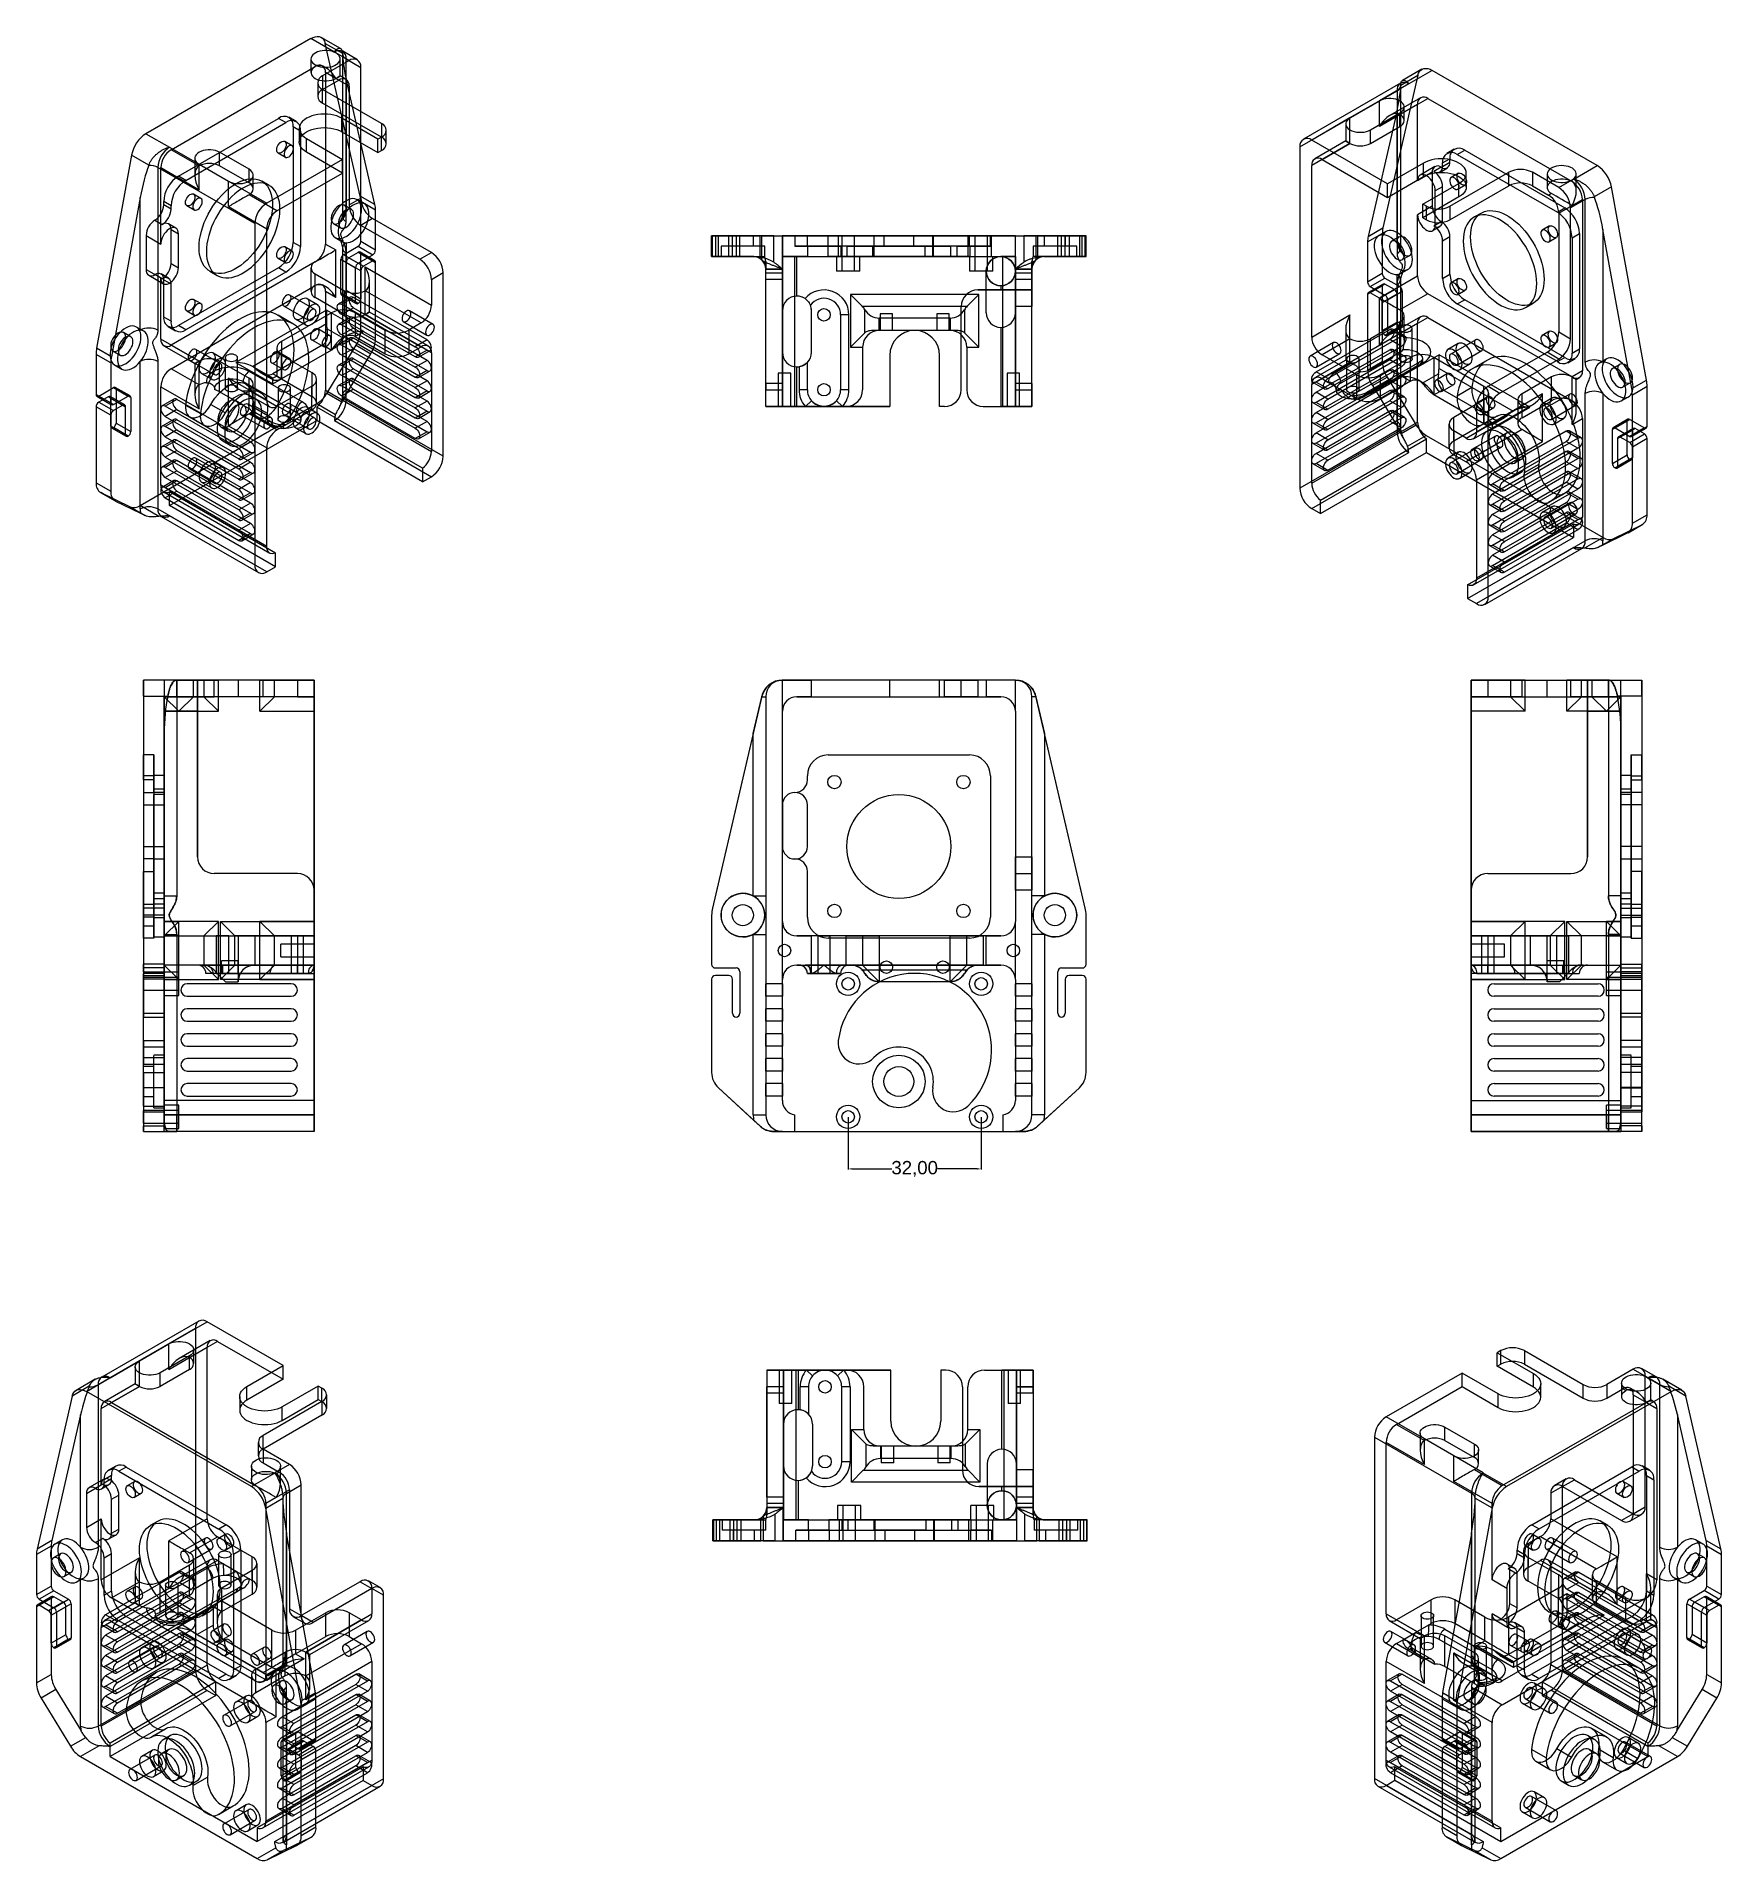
# Model space of a CAD drawing. Header units: millimetres. Extents: x -67 to 338, y -112 to 327.
import ezdxf

# ---------------------------------------------------------------- set-up
doc = ezdxf.new("R2010")
doc.units = ezdxf.units.MM
doc.header["$PDSIZE"] = -1
doc.layers.add('COTAS', color=4, linetype='Continuous', lineweight=20)
doc.styles.add('3.20cm', font='arial.ttf', dxfattribs={"height": 3.2})
doc.dimstyles.new('COTA', dxfattribs={"dimtxt": 3.2, "dimasz": 1, "dimexe": 0.18, "dimexo": 0.0625, "dimgap": 0.09, "dimtad": 0, "dimtoh": 1, "dimzin": 0, "dimtxsty": '3.20cm', "dimcen": 1, "dimazin": 0, "dimtfac": 1, "dimtofl": 0, "dimtmove": 0, "dimatfit": 3, "dimfxl": 1, "dimtolj": 1, "dimtzin": 0, "dimarcsym": 0})

msp = doc.modelspace()

# ---------------------------------------------------------------- blocks, each defined once
blk = doc.blocks.new('*D5')
at = {"layer": 'COTAS', "color": 0, "lineweight": -2, "transparency": 16777216}
for p, q in [((128.25, 67.12), (128.25, 54.51)), ((160.25, 67.12), (160.25, 54.51)), ((129.25, 54.69), (138.77, 54.69)), ((159.25, 54.69), (149.73, 54.69))]:
    blk.add_line(p, q, dxfattribs=at)
at = {"layer": 'COTAS', "color": 0, "transparency": 16777216}
for points in [[(129.25, 54.86), (129.25, 54.52), (128.25, 54.69)], [(159.25, 54.86), (159.25, 54.52), (160.25, 54.69)]]:
    blk.add_solid(points, dxfattribs=at)
at = {"layer": 'Defpoints', "color": 0, "transparency": 16777216}
for p in [(128.25, 67.19), (160.25, 67.19), (160.25, 54.69)]:
    blk.add_point(p, dxfattribs=at)
at = {"layer": 'COTAS', "color": 0, "transparency": 16777216, "insert": (144.25, 54.69), "char_height": 3.2, "attachment_point": 5, "style": '3.20cm'}
blk.add_mtext('\\A1;32,00', dxfattribs=at)

# ---------------------------------------------------------------- dimensions: what is measured, and where the dimension line sits
at = {"layer": 'COTAS'}
dim = msp.add_linear_dim(base=(160.249, 54.689), p1=(128.249, 67.187), p2=(160.249, 67.187), dimstyle='COTA', dxfattribs=at)
dim.commit()
dim.dimension.update_dxf_attribs({"geometry": '*D5', "text_midpoint": (144.249, 54.689)})

# ---------------------------------------------------------------- linework, layer by layer
at = {"color": 7, "linetype": 'Continuous', "lineweight": 25}
for p, q in [((-0.87, 326.432), (-40.516, 303.545)), ((4.766, 323.179), (-0.87, 326.432)), ((6.258, 324.008), (1.63, 326.68)), ((10.988, 288.537), (2.573, 325.266)), ((2.573, 325.266), (6.711, 322.877)), ((-0.858, 321.52), (-0.858, 318.254)), ((8.298, 321.112), (1.934, 317.438)), ((5.116, 322.949), (4.763, 323.153)), ((8.298, 321.112), (5.116, 322.949)), ((6.142, 317.417), (6.142, 321.52)), ((6.711, 322.877), (6.714, 322.789)), ((6.713, 322.744), (6.713, 283.645)), ((10.298, 321.31), (6.763, 323.351)), ((7.591, 321.52), (11.127, 319.479)), ((7.591, 282.421), (7.591, 321.52)), ((-34.482, 299.681), (0.167, 319.683)), ((0.763, 315.805), (0.763, 312.539)), ((2.641, 319.438), (1.917, 319.856)), ((1.934, 317.438), (1.934, 314.172)), ((1.934, 314.172), (5.824, 316.417)), ((2.642, 318.254), (2.642, 277.018)), ((5.116, 316.825), (2.642, 318.254)), ((8.298, 314.988), (5.116, 316.825)), ((5.116, 316.825), (5.824, 316.417)), ((7.573, 316.59), (6.142, 317.417)), ((14.523, 286.496), (7.591, 316.752)), ((7.591, 316.752), (7.591, 284.87)), ((11.127, 288.042), (11.127, 319.479)), ((265.208, 317.606), (256.793, 280.877)), ((261.069, 315.217), (265.208, 317.606)), ((266.151, 319.02), (261.523, 316.348)), ((268.651, 318.772), (263.015, 315.518)), ((308.296, 295.885), (268.651, 318.772)), ((16.077, 306.008), (1.934, 314.173)), ((1.934, 310.906), (1.934, 314.173)), ((8.298, 314.988), (8.298, 286.409)), ((236.855, 300.389), (260.189, 313.86)), ((261.018, 315.691), (237.683, 302.22)), ((255.947, 311.411), (248.876, 307.329)), ((263.018, 315.493), (255.947, 311.411)), ((255.947, 305.287), (255.947, 311.411)), ((265.864, 312.196), (258.422, 307.9)), ((260.189, 313.86), (260.189, 274.761)), ((260.896, 308.145), (267.614, 312.023)), ((261.067, 315.129), (261.069, 315.217)), ((261.068, 315.084), (261.069, 315.179)), ((261.068, 275.985), (261.068, 315.084)), ((267.614, 312.023), (302.262, 292.021)), ((-32.714, 293.352), (-8.672, 307.231)), ((-6.904, 306.21), (-8.672, 307.231)), ((-4.405, 306.458), (-6.172, 307.478)), ((16.077, 302.742), (1.934, 310.906)), ((15.228, 302.253), (6.566, 307.253)), ((6.566, 303.987), (6.566, 307.253)), ((248.876, 307.329), (239.683, 302.022)), ((248.876, 301.205), (248.876, 307.329)), ((260.189, 309.091), (253.257, 278.836)), ((253.825, 304.471), (260.896, 308.553)), ((265.139, 310.593), (255.947, 305.287)), ((260.189, 277.21), (260.189, 309.091)), ((260.896, 305.287), (260.896, 308.553)), ((261.922, 306.716), (261.922, 309.982)), ((265.139, 292.221), (265.139, 310.593)), ((-40.516, 303.545), (-34.879, 300.292)), ((-30.946, 292.331), (-6.904, 306.21)), ((-5.137, 305.189), (-5.137, 277.427)), ((-3.369, 304.168), (-5.137, 305.189)), ((-3.677, 304.804), (-3.677, 301.538)), ((-3.369, 304.168), (-3.369, 276.406)), ((6.566, 303.987), (15.228, 298.987)), ((16.077, 302.743), (15.228, 302.253)), ((16.077, 306.008), (16.077, 302.742)), ((16.077, 299.477), (16.077, 302.743)), ((17.248, 301.109), (17.248, 304.376)), ((247.85, 305.9), (247.85, 301.797)), ((253.825, 301.205), (260.896, 305.287)), ((253.825, 301.205), (253.825, 304.471)), ((-43.959, 298.404), (-52.374, 251.959)), ((-39.82, 296.015), (-43.959, 298.404)), ((-34.835, 300.294), (-27.764, 296.212)), ((-27.764, 295.803), (-34.482, 299.681)), ((-15.743, 294.987), (-22.814, 299.069)), ((-22.814, 295.803), (-22.814, 299.069)), ((-8.765, 298.905), (-6.997, 297.884)), ((-5.397, 300.655), (-7.165, 301.676)), ((-1.919, 302.355), (6.743, 297.355)), ((-1.919, 299.089), (-1.919, 302.355)), ((6.743, 294.088), (-1.919, 299.089)), ((15.228, 298.987), (15.228, 302.253)), ((15.228, 298.987), (16.077, 299.477)), ((236.855, 300.389), (236.855, 218.326)), ((257.927, 291.49), (239.683, 302.022)), ((248.876, 301.205), (239.683, 295.898)), ((247.85, 301.797), (240.408, 297.501)), ((242.158, 297.327), (248.876, 301.205)), ((273.953, 299.818), (272.185, 298.798)), ((274.685, 298.55), (276.453, 299.571)), ((274.685, 298.55), (298.727, 284.671)), ((276.453, 299.571), (300.494, 285.692)), ((-39.863, 295.901), (-39.82, 296.015)), ((-14.329, 281.924), (-37.664, 295.395)), ((-37.664, 295.395), (-37.664, 256.296)), ((-36.956, 277.022), (-36.956, 295.394)), ((-36.956, 295.394), (-27.764, 290.087)), ((-28.789, 297.64), (-28.789, 293.537)), ((-27.764, 296.212), (-20.693, 292.129)), ((-27.764, 290.087), (-27.764, 296.212)), ((-15.743, 291.721), (-22.814, 295.803)), ((-15.743, 291.721), (-15.743, 294.987)), ((6.743, 297.355), (-11.501, 286.823)), ((-9.026, 284.985), (6.743, 294.088)), ((6.743, 294.088), (6.743, 297.355)), ((239.683, 254.663), (239.683, 295.898)), ((242.158, 297.327), (257.927, 288.224)), ((266.589, 296.491), (257.927, 291.49)), ((268.675, 294.262), (265.139, 292.221)), ((269.296, 295.636), (265.76, 293.595)), ((266.589, 293.225), (266.589, 296.491)), ((268.675, 294.262), (268.675, 286.097)), ((270.796, 295.487), (269.028, 294.467)), ((270.528, 294.318), (272.296, 295.339)), ((271.149, 296.508), (272.917, 297.529)), ((271.149, 295.692), (272.917, 296.712)), ((271.149, 295.692), (271.149, 296.508)), ((272.917, 296.712), (272.917, 297.529)), ((272.917, 286.102), (287.059, 294.266)), ((274.946, 294.016), (273.178, 292.995)), ((276.831, 290.776), (276.831, 294.042)), ((287.059, 291), (287.059, 294.266)), ((299.08, 290.592), (292.716, 294.266)), ((292.716, 294.266), (292.716, 291)), ((296.287, 293.858), (296.287, 290.592)), ((302.66, 292.632), (308.296, 295.885)), ((303.287, 289.755), (303.287, 293.858)), ((-30.946, 292.331), (-32.714, 293.352)), ((-20.693, 292.129), (-11.501, 286.823)), ((-20.693, 286.005), (-20.693, 292.129)), ((-14.718, 290.292), (-14.718, 293.558)), ((-10.908, 291.112), (-12.676, 292.132)), ((257.927, 288.224), (266.589, 293.225)), ((257.927, 288.224), (257.927, 291.49)), ((266.412, 286.592), (275.074, 291.593)), ((271.149, 290.793), (269.382, 289.772)), ((269.382, 281.607), (269.382, 289.772)), ((271.149, 282.627), (271.149, 290.793)), ((272.917, 282.836), (287.059, 291)), ((274.778, 290.224), (276.546, 291.244)), ((275.074, 288.326), (275.074, 291.593)), ((292.716, 291), (296.605, 288.755)), ((299.08, 290.592), (302.262, 292.429)), ((302.262, 292.429), (302.616, 292.633)), ((311.739, 290.744), (307.6, 288.355)), ((320.154, 244.299), (311.739, 290.744)), ((-41.906, 288.177), (-48.838, 249.918)), ((-41.906, 256.296), (-41.906, 288.177)), ((-34.482, 286.207), (-36.249, 287.228)), ((-36.249, 286.411), (-36.249, 287.228)), ((-34.482, 285.391), (-36.249, 286.411)), ((-34.482, 285.391), (-34.482, 286.207)), ((-30.685, 286.25), (-28.918, 285.23)), ((-27.318, 288.001), (-29.085, 289.022)), ((-20.693, 286.005), (-11.501, 280.699)), ((-9.026, 284.985), (-15.743, 288.863)), ((8.866, 285.35), (7.098, 286.37)), ((8.298, 286.409), (11.127, 288.042)), ((11.984, 286.668), (10.216, 287.688)), ((14.523, 286.496), (10.988, 288.537)), ((11.127, 277.588), (11.127, 287.224)), ((14.662, 285.183), (11.127, 287.224)), ((14.662, 275.547), (14.662, 285.183)), ((268.675, 286.097), (265.139, 284.056)), ((275.074, 288.326), (266.412, 283.326)), ((267.26, 286.102), (266.412, 286.592)), ((266.412, 283.326), (266.412, 286.592)), ((267.26, 282.836), (267.26, 286.102)), ((272.917, 286.102), (272.917, 282.836)), ((297.312, 289.163), (296.605, 288.755)), ((298.727, 284.671), (300.494, 285.692)), ((299.08, 284.468), (302.262, 286.305)), ((305.444, 287.734), (301.909, 285.693)), ((301.909, 254.257), (301.909, 285.693)), ((302.262, 286.305), (304.737, 287.734)), ((304.737, 287.734), (304.737, 246.499)), ((305.444, 248.636), (305.444, 287.734)), ((307.6, 288.355), (307.644, 288.241)), ((-38.371, 282.737), (-36.603, 281.717)), ((-33.335, 280.845), (-35.103, 281.865)), ((-14.329, 281.924), (-14.329, 199.862)), ((-11.501, 239.463), (-11.501, 280.699)), ((4.549, 281.954), (6.316, 280.933)), ((13.955, 283.143), (11.127, 281.51)), ((25.269, 273.346), (11.127, 281.51)), ((28.097, 274.979), (13.955, 283.143)), ((253.257, 278.836), (256.793, 280.877)), ((265.139, 269.358), (265.139, 284.056)), ((266.412, 283.326), (267.26, 282.836)), ((268.76, 280.233), (270.528, 281.254)), ((269.028, 281.402), (270.796, 282.423)), ((271.149, 282.627), (269.382, 281.607)), ((280.456, 284.472), (278.689, 283.452)), ((296.866, 281.362), (295.098, 280.341)), ((299.08, 284.468), (299.08, 255.889)), ((-40.492, 279.063), (-40.492, 270.898)), ((-40.492, 279.063), (-36.956, 277.022)), ((-34.482, 272.326), (-34.482, 280.492)), ((-34.482, 280.492), (-32.714, 279.471)), ((-32.714, 271.306), (-32.714, 279.471)), ((-5.397, 275.343), (-7.165, 276.363)), ((-3.369, 276.406), (-5.137, 277.427)), ((2.642, 277.018), (5.116, 275.59)), ((4.967, 278.595), (6.734, 277.574)), ((6.955, 274.445), (10.49, 276.486)), ((7.591, 277.331), (7.591, 241.907)), ((10.49, 276.486), (14.026, 274.445)), ((14.662, 275.547), (11.127, 277.588)), ((97.058, 278.987), (95.449, 278.987)), ((96.349, 278.987), (95.449, 278.987)), ((95.449, 278.987), (96.349, 278.987)), ((95.646, 278.987), (95.449, 278.987)), ((95.449, 273.987), (95.449, 278.987)), ((107.547, 278.987), (95.646, 278.987)), ((95.646, 273.987), (95.646, 278.987)), ((99.549, 278.987), (96.349, 278.987)), ((96.349, 278.987), (101.349, 278.987)), ((96.349, 278.987), (96.349, 273.987)), ((97.058, 278.987), (107.013, 278.987)), ((97.058, 273.987), (97.058, 278.987)), ((97.699, 276.487), (97.699, 273.987)), ((108.199, 276.487), (97.712, 276.487)), ((99.549, 278.987), (100.449, 278.987)), ((99.549, 273.987), (99.549, 278.987)), ((100.399, 278.987), (100.399, 276.487)), ((105.499, 278.987), (100.412, 278.987)), ((105.499, 276.487), (100.412, 276.487)), ((100.449, 278.987), (101.349, 278.987)), ((100.449, 273.987), (100.449, 278.987)), ((102.249, 278.987), (101.349, 278.987)), ((101.349, 278.987), (102.249, 278.987)), ((101.349, 278.987), (101.349, 273.987)), ((102.249, 273.987), (102.249, 278.987)), ((105.499, 276.487), (105.499, 278.987)), ((110.404, 278.987), (107.013, 278.987)), ((107.013, 278.987), (107.013, 273.835)), ((107.547, 278.987), (112.415, 278.987)), ((107.547, 273.133), (107.547, 278.987)), ((108.199, 273.987), (108.199, 276.487)), ((110.404, 278.987), (170.494, 278.987)), ((110.404, 272.634), (110.404, 278.987)), ((168.483, 278.987), (112.415, 278.987)), ((112.415, 278.987), (112.415, 271.016)), ((112.449, 278.987), (115.449, 278.987)), ((115.449, 278.987), (112.449, 278.987)), ((112.449, 278.987), (112.449, 273.987)), ((115.449, 278.987), (118.449, 278.987)), ((118.449, 278.987), (115.449, 278.987)), ((115.449, 278.987), (115.449, 276.487)), ((115.449, 276.487), (118.449, 276.487)), ((118.449, 276.487), (115.449, 276.487)), ((118.449, 276.487), (115.449, 276.487)), ((115.449, 276.487), (118.449, 276.487)), ((118.449, 276.487), (118.449, 278.987)), ((118.449, 278.987), (123.449, 278.987)), ((123.449, 278.987), (118.449, 278.987)), ((118.449, 276.487), (123.449, 276.487)), ((123.449, 276.487), (118.449, 276.487)), ((118.449, 276.487), (118.449, 273.987)), ((123.349, 276.487), (123.349, 273.987)), ((123.349, 276.487), (123.349, 273.987)), ((123.349, 276.487), (126.536, 276.487)), ((123.349, 276.487), (126.536, 276.487)), ((157.449, 278.987), (123.449, 278.987)), ((123.449, 276.487), (123.449, 278.987)), ((157.449, 276.487), (123.449, 276.487)), ((125.858, 278.987), (125.858, 273.987)), ((134.464, 278.987), (125.859, 278.987)), ((125.899, 278.987), (162.747, 278.987)), ((125.899, 278.987), (125.899, 273.987)), ((126.549, 273.987), (126.549, 276.487)), ((126.549, 273.987), (126.549, 276.487)), ((126.749, 278.987), (126.749, 270.487)), ((126.749, 278.987), (126.749, 270.487)), ((129.749, 278.987), (126.749, 278.987)), ((129.749, 278.987), (126.749, 278.987)), ((127.949, 276.487), (127.949, 273.987)), ((127.949, 276.487), (152.949, 276.487)), ((129.749, 270.487), (129.749, 278.987)), ((129.749, 270.487), (129.749, 278.987)), ((134.149, 276.487), (134.149, 273.987)), ((146.749, 276.487), (134.162, 276.487)), ((134.464, 278.987), (148.739, 278.987)), ((134.464, 278.987), (134.464, 273.987)), ((136.849, 278.987), (136.849, 276.487)), ((144.049, 278.987), (136.862, 278.987)), ((144.049, 276.487), (136.862, 276.487)), ((144.049, 276.487), (144.049, 278.987)), ((146.749, 273.987), (146.749, 276.487)), ((148.552, 278.987), (148.552, 273.987)), ((156.997, 278.987), (148.553, 278.987)), ((148.626, 278.987), (148.626, 273.987)), ((148.749, 273.987), (148.749, 278.987)), ((152.949, 273.987), (152.949, 276.487)), ((154.349, 276.487), (154.349, 273.987)), ((154.349, 276.487), (154.349, 273.987)), ((154.349, 276.487), (157.536, 276.487)), ((154.349, 276.487), (157.536, 276.487)), ((156.997, 278.987), (156.997, 273.987)), ((162.449, 278.987), (157.449, 278.987)), ((157.449, 278.987), (162.449, 278.987)), ((157.449, 276.487), (157.449, 278.987)), ((162.449, 276.487), (157.449, 276.487)), ((157.449, 276.487), (162.449, 276.487)), ((157.549, 273.987), (157.549, 276.487)), ((157.549, 273.987), (157.549, 276.487)), ((158.749, 278.987), (158.749, 270.487)), ((158.749, 278.987), (158.749, 270.487)), ((161.749, 278.987), (158.749, 278.987)), ((161.749, 278.987), (158.749, 278.987)), ((161.749, 270.487), (161.749, 278.987)), ((161.749, 270.487), (161.749, 278.987)), ((162.449, 276.487), (162.449, 278.987)), ((162.749, 273.987), (162.749, 278.987)), ((168.483, 278.987), (173.352, 278.987)), ((168.483, 271.016), (168.483, 278.987)), ((173.886, 278.987), (170.494, 278.987)), ((170.494, 278.987), (170.494, 272.634)), ((172.699, 276.487), (172.699, 273.987)), ((183.199, 276.487), (172.712, 276.487)), ((185.252, 278.987), (173.352, 278.987)), ((173.352, 278.987), (173.352, 273.133)), ((173.886, 278.987), (183.84, 278.987)), ((173.886, 273.835), (173.886, 278.987)), ((175.399, 278.987), (175.399, 276.487)), ((180.499, 278.987), (175.412, 278.987)), ((180.499, 276.487), (175.412, 276.487)), ((179.549, 278.987), (178.649, 278.987)), ((178.649, 278.987), (179.549, 278.987)), ((178.649, 273.987), (178.649, 278.987)), ((179.549, 278.987), (180.449, 278.987)), ((179.549, 278.987), (184.549, 278.987)), ((179.549, 273.987), (179.549, 278.987)), ((180.449, 278.987), (181.349, 278.987)), ((180.449, 273.987), (180.449, 278.987)), ((180.499, 276.487), (180.499, 278.987)), ((184.549, 278.987), (181.349, 278.987)), ((181.349, 278.987), (181.349, 273.987)), ((183.199, 273.987), (183.199, 276.487)), ((185.449, 278.987), (183.84, 278.987)), ((183.84, 278.987), (183.84, 273.987)), ((184.549, 278.987), (185.449, 278.987)), ((185.449, 278.987), (184.549, 278.987)), ((184.549, 273.987), (184.549, 278.987)), ((185.449, 278.987), (185.252, 278.987)), ((185.252, 273.987), (185.252, 278.987)), ((185.449, 273.987), (185.449, 278.987)), ((253.118, 277.522), (256.654, 279.563)), ((253.118, 277.522), (253.118, 267.887)), ((257.565, 280.028), (255.797, 279.008)), ((256.654, 279.563), (256.654, 269.928)), ((260.682, 278.71), (258.914, 277.69)), ((272.917, 278.748), (271.149, 277.728)), ((271.149, 268.746), (271.149, 277.728)), ((272.917, 269.766), (272.917, 278.748)), ((296.698, 277.57), (298.466, 278.59)), ((302.262, 278.547), (304.03, 279.568)), ((302.262, 278.547), (302.262, 250.785)), ((304.03, 279.568), (304.03, 251.805)), ((316.619, 242.258), (309.687, 280.517)), ((309.687, 280.517), (309.687, 248.636)), ((0.167, 272.732), (-34.482, 252.73)), ((-34.482, 272.326), (-32.714, 271.306)), ((-8.765, 273.592), (-6.997, 272.571)), ((5.116, 264.158), (5.116, 275.59)), ((6.319, 265.177), (6.319, 273.343)), ((6.319, 273.343), (9.854, 271.302)), ((6.713, 276.106), (6.713, 240.682)), ((10.49, 272.404), (6.955, 274.445)), ((7.591, 239.457), (7.591, 274.882)), ((7.591, 272.608), (7.591, 265.912)), ((11.127, 270.567), (7.591, 272.608)), ((10.49, 275.016), (8.228, 273.71)), ((8.228, 273.71), (11.763, 271.669)), ((14.026, 272.975), (10.49, 275.016)), ((10.49, 272.404), (14.026, 274.445)), ((14.476, 273.02), (10.94, 275.061)), ((11.127, 256.349), (11.127, 274.649)), ((11.127, 274.649), (14.662, 272.608)), ((14.026, 272.975), (11.763, 271.669)), ((14.662, 254.308), (14.662, 272.608)), ((25.269, 273.346), (28.097, 274.979)), ((95.449, 273.987), (96.349, 273.987)), ((95.449, 273.987), (97.058, 273.987)), ((96.349, 273.987), (95.449, 273.987)), ((95.646, 273.987), (95.449, 273.987)), ((105.449, 273.987), (95.646, 273.987)), ((96.349, 273.987), (101.349, 273.987)), ((99.549, 273.987), (96.349, 273.987)), ((97.058, 273.987), (105.581, 273.987)), ((105.449, 273.987), (97.712, 273.987)), ((100.449, 273.987), (99.549, 273.987)), ((101.349, 273.987), (100.449, 273.987)), ((101.349, 273.987), (102.249, 273.987)), ((102.249, 273.987), (101.349, 273.987)), ((105.581, 273.987), (105.449, 273.987)), ((105.449, 273.987), (108.186, 273.987)), ((107.514, 273.163), (107.547, 273.133)), ((112.449, 273.987), (115.449, 273.987)), ((115.949, 273.987), (112.449, 273.987)), ((115.949, 273.987), (112.449, 273.987)), ((112.449, 273.987), (118.449, 273.987)), ((112.449, 273.987), (115.949, 273.987)), ((118.449, 273.987), (112.449, 273.987)), ((112.449, 273.987), (112.449, 260.987)), ((112.449, 237.987), (112.449, 273.987)), ((115.449, 273.987), (165.449, 273.987)), ((115.449, 237.987), (115.449, 273.987)), ((115.949, 264.487), (115.949, 273.987)), ((115.949, 273.987), (164.949, 273.987)), ((126.549, 273.987), (123.362, 273.987)), ((126.549, 273.987), (123.362, 273.987)), ((125.449, 273.987), (125.449, 270.487)), ((125.449, 273.987), (125.449, 270.487)), ((125.449, 273.987), (131.036, 273.987)), ((125.449, 273.987), (131.036, 273.987)), ((134.464, 273.987), (125.859, 273.987)), ((125.899, 273.987), (162.747, 273.987)), ((152.949, 273.987), (127.949, 273.987)), ((131.049, 270.487), (131.049, 273.987)), ((131.049, 270.487), (131.049, 273.987)), ((146.749, 273.987), (134.162, 273.987)), ((134.464, 273.987), (148.739, 273.987)), ((156.997, 273.987), (148.553, 273.987)), ((157.549, 273.987), (154.362, 273.987)), ((157.549, 273.987), (154.362, 273.987)), ((157.449, 273.987), (157.449, 270.487)), ((157.449, 273.987), (157.449, 270.487)), ((157.449, 273.987), (163.036, 273.987)), ((157.449, 273.987), (163.036, 273.987)), ((163.049, 270.487), (163.049, 273.987)), ((163.049, 270.487), (163.049, 273.987)), ((168.449, 273.987), (164.949, 273.987)), ((168.449, 273.987), (164.949, 273.987)), ((164.949, 273.987), (168.449, 273.987)), ((165.449, 273.987), (168.449, 273.987)), ((165.449, 237.987), (165.449, 273.987)), ((168.449, 273.987), (168.449, 270.487)), ((168.449, 273.987), (168.449, 237.987)), ((175.449, 273.987), (172.713, 273.987)), ((173.352, 273.133), (173.384, 273.163)), ((175.317, 273.987), (183.84, 273.987)), ((175.449, 273.987), (175.317, 273.987)), ((175.449, 273.987), (183.186, 273.987)), ((185.252, 273.987), (175.449, 273.987)), ((179.549, 273.987), (178.649, 273.987)), ((178.649, 273.987), (179.549, 273.987)), ((179.549, 273.987), (184.549, 273.987)), ((180.449, 273.987), (179.549, 273.987)), ((181.349, 273.987), (180.449, 273.987)), ((184.549, 273.987), (181.349, 273.987)), ((183.84, 273.987), (185.449, 273.987)), ((185.449, 273.987), (184.549, 273.987)), ((184.549, 273.987), (185.449, 273.987)), ((185.449, 273.987), (185.252, 273.987)), ((261.464, 273.273), (263.232, 274.293)), ((-40.492, 270.898), (-36.956, 268.857)), ((-39.871, 269.524), (-36.335, 267.483)), ((-36.603, 268.652), (-38.371, 269.673)), ((-36.956, 254.159), (-36.956, 268.857)), ((-35.103, 268.801), (-36.871, 269.821)), ((-36.249, 259.466), (-36.249, 268.448)), ((-36.249, 268.448), (-34.482, 267.427)), ((-8.672, 271.303), (-32.714, 257.424)), ((-6.904, 270.282), (-30.946, 256.403)), ((-25.175, 270.481), (-23.407, 269.461)), ((-6.904, 270.282), (-8.672, 271.303)), ((-0.858, 271.303), (-0.858, 265.587)), ((0.167, 269.874), (7.238, 265.792)), ((0.167, 264.158), (0.167, 269.874)), ((9.854, 263.136), (9.854, 271.302)), ((11.127, 270.567), (11.127, 263.871)), ((12.188, 260.076), (12.188, 271.507)), ((12.188, 271.507), (28.097, 262.323)), ((13.213, 260.668), (13.213, 268.058)), ((30.926, 270.08), (28.097, 268.447)), ((28.097, 268.447), (28.097, 262.323)), ((30.926, 225.987), (30.926, 270.08)), ((108.449, 237.987), (108.449, 270.987)), ((108.449, 270.987), (112.449, 270.987)), ((112.449, 270.987), (108.449, 270.987)), ((112.449, 269.987), (108.449, 269.987)), ((112.449, 269.987), (108.449, 269.987)), ((112.449, 269.987), (108.449, 269.987)), ((112.449, 269.987), (108.449, 269.987)), ((112.449, 269.987), (108.449, 269.987)), ((108.449, 268.487), (108.449, 269.987)), ((108.449, 268.487), (108.449, 269.987)), ((108.449, 268.487), (108.449, 269.987)), ((108.449, 268.487), (108.449, 269.987)), ((108.449, 268.487), (108.449, 269.987)), ((108.449, 243.487), (108.449, 268.487)), ((112.449, 268.487), (108.449, 268.487)), ((112.449, 237.987), (112.449, 270.987)), ((112.449, 270.987), (112.449, 260.987)), ((112.449, 268.487), (112.449, 269.987)), ((112.449, 268.487), (112.449, 269.987)), ((112.449, 268.487), (112.449, 269.987)), ((112.449, 268.487), (112.449, 269.987)), ((112.449, 268.487), (112.449, 269.987)), ((112.449, 268.487), (112.449, 243.487)), ((131.049, 270.487), (125.462, 270.487)), ((131.049, 270.487), (125.462, 270.487)), ((129.749, 270.487), (126.749, 270.487)), ((129.749, 270.487), (126.749, 270.487)), ((163.049, 270.487), (157.462, 270.487)), ((163.049, 270.487), (157.462, 270.487)), ((161.749, 270.487), (158.749, 270.487)), ((161.749, 270.487), (158.749, 270.487)), ((161.449, 260.487), (161.449, 270.487)), ((168.449, 270.987), (168.449, 237.987)), ((168.449, 270.487), (168.449, 270.987)), ((172.449, 270.987), (168.449, 270.987)), ((168.449, 270.987), (172.449, 270.987)), ((168.449, 265.987), (168.449, 270.487)), ((172.449, 269.987), (168.449, 269.987)), ((172.449, 269.987), (168.449, 269.987)), ((172.449, 269.987), (168.449, 269.987)), ((172.449, 269.987), (168.449, 269.987)), ((172.449, 269.987), (168.449, 269.987)), ((168.449, 268.487), (168.449, 269.987)), ((168.449, 268.487), (168.449, 269.987)), ((168.449, 268.487), (168.449, 269.987)), ((168.449, 268.487), (168.449, 269.987)), ((168.449, 268.487), (168.449, 269.987)), ((168.449, 268.487), (168.449, 243.487)), ((172.449, 268.487), (168.449, 268.487)), ((172.449, 270.987), (172.449, 265.987)), ((172.449, 237.987), (172.449, 270.987)), ((172.449, 268.487), (172.449, 269.987)), ((172.449, 268.487), (172.449, 269.987)), ((172.449, 268.487), (172.449, 269.987)), ((172.449, 268.487), (172.449, 269.987)), ((172.449, 268.487), (172.449, 269.987)), ((172.449, 243.487), (172.449, 268.487)), ((256.654, 269.928), (253.118, 267.887)), ((253.755, 266.785), (257.29, 268.826)), ((255.947, 264.051), (265.139, 269.358)), ((257.29, 268.826), (260.826, 266.785)), ((260.189, 234.246), (260.189, 269.671)), ((261.046, 269.914), (262.814, 270.935)), ((261.068, 233.022), (261.068, 268.446)), ((271.149, 268.746), (272.917, 269.766)), ((274.946, 268.703), (273.178, 267.683)), ((-34.482, 258.445), (-34.482, 267.427)), ((-34.482, 247.014), (0.167, 267.016)), ((-27.318, 262.688), (-29.085, 263.709)), ((0.068, 261.293), (-5.942, 264.763)), ((0.718, 262.419), (-1.757, 263.848)), ((7.238, 260.076), (0.167, 264.158)), ((2.641, 266.771), (1.917, 267.189)), ((2.642, 265.587), (2.642, 241.878)), ((5.116, 264.158), (2.642, 265.587)), ((8.609, 264.232), (5.781, 262.599)), ((9.854, 263.136), (6.319, 265.177)), ((6.505, 264.765), (10.04, 262.724)), ((9.359, 264.158), (6.531, 262.525)), ((6.955, 264.81), (10.49, 262.769)), ((7.238, 260.076), (7.238, 265.792)), ((7.591, 265.912), (11.127, 263.871)), ((27.037, 253.953), (9.359, 264.158)), ((25.623, 258.036), (12.188, 265.792)), ((159.677, 264.894), (128.821, 264.894)), ((128.821, 264.894), (128.821, 252.237)), ((131.649, 262.065), (128.821, 264.894)), ((159.677, 264.894), (156.849, 262.065)), ((168.449, 265.987), (159.449, 265.987)), ((159.449, 265.987), (164.949, 265.987)), ((159.677, 252.237), (159.677, 264.894)), ((164.949, 266.987), (164.949, 265.987)), ((164.949, 265.987), (168.449, 265.987)), ((168.449, 261.987), (168.449, 265.987)), ((168.449, 265.987), (172.449, 265.987)), ((172.449, 265.987), (168.449, 265.987)), ((172.449, 265.987), (172.449, 261.987)), ((253.118, 264.948), (256.654, 266.989)), ((253.118, 264.948), (253.118, 246.648)), ((256.84, 267.401), (253.305, 265.36)), ((257.29, 267.356), (253.755, 265.315)), ((253.755, 266.785), (257.29, 264.744)), ((256.017, 264.009), (253.755, 265.315)), ((255.947, 252.62), (255.947, 264.051)), ((256.017, 264.009), (259.553, 266.05)), ((256.654, 266.989), (256.654, 248.689)), ((260.189, 264.948), (256.654, 262.907)), ((259.553, 266.05), (257.29, 267.356)), ((260.826, 266.785), (257.29, 264.744)), ((257.927, 263.642), (261.462, 265.683)), ((257.927, 263.642), (257.927, 255.476)), ((260.189, 267.222), (260.189, 231.797)), ((260.189, 258.252), (260.189, 264.948)), ((267.614, 265.071), (260.896, 261.194)), ((261.462, 265.683), (261.462, 257.517)), ((302.262, 245.069), (267.614, 265.071)), ((274.685, 262.622), (276.453, 263.643)), ((274.778, 264.911), (276.546, 265.932)), ((300.494, 249.764), (276.453, 263.643)), ((-34.482, 258.445), (-36.249, 259.466)), ((-30.685, 260.938), (-28.918, 259.917)), ((2.869, 261.152), (-18.95, 248.556)), ((-5.221, 257.849), (-8.757, 259.89)), ((4.091, 260.506), (-7.93, 253.566)), ((-7.442, 262.165), (-1.432, 258.695)), ((-4.557, 258.998), (-2.082, 257.569)), ((11.819, 255.985), (2.869, 261.152)), ((2.869, 261.152), (2.869, 257.886)), ((4.091, 251.524), (4.091, 260.506)), ((8.609, 259.333), (5.781, 257.7)), ((6.531, 262.525), (24.208, 252.32)), ((9.359, 261.708), (6.531, 260.075)), ((24.208, 249.87), (6.531, 260.075)), ((9.359, 259.259), (6.531, 257.626)), ((9.359, 261.708), (27.037, 251.503)), ((27.037, 249.053), (9.359, 259.259)), ((9.748, 260.506), (16.996, 256.322)), ((9.748, 260.506), (9.748, 254.79)), ((12.188, 260.076), (25.623, 252.321)), ((28.097, 250.891), (12.188, 260.076)), ((27.372, 252.494), (13.213, 260.668)), ((28.494, 257.702), (22.837, 260.968)), ((112.449, 260.987), (112.449, 250.987)), ((119.449, 250.987), (119.449, 260.987)), ((126.449, 259.987), (126.449, 241.987)), ((128.449, 259.987), (126.449, 259.987)), ((128.449, 241.987), (128.449, 259.987)), ((131.649, 262.065), (156.849, 262.065)), ((132.285, 255.701), (132.285, 261.237)), ((152.749, 259.237), (135.749, 259.237)), ((135.749, 256.237), (135.749, 259.237)), ((135.949, 260.237), (135.949, 256.237)), ((138.949, 260.237), (135.949, 260.237)), ((138.949, 256.237), (138.949, 260.237)), ((149.549, 260.237), (149.549, 256.237)), ((152.549, 260.237), (149.549, 260.237)), ((152.549, 256.237), (152.549, 260.237)), ((152.749, 259.237), (152.749, 256.237)), ((155.449, 241.987), (155.449, 261.987)), ((156.213, 261.237), (156.213, 255.701)), ((168.449, 241.987), (168.449, 261.987)), ((172.449, 261.987), (168.449, 261.987)), ((168.449, 260.487), (168.449, 237.987)), ((172.449, 241.987), (172.449, 261.987)), ((239.683, 254.663), (248.876, 259.969)), ((248.876, 248.538), (248.876, 259.969)), ((256.654, 256.211), (256.654, 262.907)), ((265.864, 259.529), (258.422, 255.233)), ((260.896, 255.478), (267.614, 259.356)), ((261.922, 253.941), (261.922, 259.765)), ((267.614, 259.356), (302.262, 239.354)), ((298.727, 248.743), (274.685, 262.622)), ((291.188, 261.801), (292.955, 262.821)), ((-44.167, 254.735), (-45.935, 255.755)), ((-41.049, 256.052), (-42.817, 257.073)), ((-35.214, 257.176), (-33.446, 256.156)), ((-30.946, 256.403), (-32.714, 257.424)), ((-14.95, 247.6), (2.869, 257.886)), ((3.639, 254.987), (0.811, 256.62)), ((3.005, 256.612), (6.92, 254.352)), ((8.609, 254.434), (5.781, 252.801)), ((6.531, 257.626), (24.208, 247.421)), ((9.359, 256.809), (6.531, 255.176)), ((24.208, 244.971), (6.531, 255.176)), ((9.359, 254.359), (6.531, 252.727)), ((7.819, 255.029), (6.92, 254.51)), ((9.359, 256.809), (27.037, 246.604)), ((27.037, 244.154), (9.359, 254.359)), ((9.748, 254.79), (11.819, 255.985)), ((9.748, 254.79), (16.996, 250.606)), ((14.662, 254.308), (11.127, 256.349)), ((16.996, 250.606), (16.996, 256.322)), ((21.337, 258.37), (26.994, 255.104)), ((25.623, 258.036), (22.653, 256.322)), ((22.653, 256.322), (22.653, 250.606)), ((132.285, 255.701), (128.821, 252.237)), ((152.749, 256.237), (135.749, 256.237)), ((138.949, 256.237), (135.949, 256.237)), ((152.549, 256.237), (149.549, 256.237)), ((159.677, 252.237), (156.213, 255.701)), ((164.949, 256.987), (164.949, 237.987)), ((240.744, 246.293), (258.422, 256.498)), ((243.572, 244.66), (261.25, 254.865)), ((247.85, 256.52), (247.85, 249.13)), ((260.896, 258.336), (253.825, 254.254)), ((265.139, 257.927), (255.947, 252.62)), ((256.654, 256.211), (260.189, 258.252)), ((257.29, 255.109), (260.826, 257.15)), ((257.74, 255.064), (261.276, 257.105)), ((261.462, 257.517), (257.927, 255.476)), ((261.25, 254.865), (258.422, 256.498)), ((262, 254.939), (259.171, 256.572)), ((260.811, 256.703), (260.811, 249.354)), ((260.896, 250.987), (260.896, 258.336)), ((263.811, 249.354), (263.811, 256.703)), ((265.139, 234.218), (265.139, 257.927)), ((296.866, 256.049), (295.098, 255.028)), ((299.08, 255.889), (301.909, 254.257)), ((-52.513, 250.485), (-52.513, 240.85)), ((-48.977, 248.444), (-52.513, 250.485)), ((-48.838, 249.918), (-52.374, 251.959)), ((-48.484, 251.338), (-46.717, 250.318)), ((-27.764, 248.852), (-36.956, 254.159)), ((-36.231, 252.556), (-28.789, 248.26)), ((-34.482, 252.73), (-27.764, 248.852)), ((-22.559, 248.231), (-28.57, 251.7)), ((-21.909, 249.357), (-24.384, 250.785)), ((1.97, 252.749), (-10.051, 245.809)), ((-9.101, 251.934), (-9.101, 245.261)), ((-5.978, 249.435), (-8.806, 251.068)), ((-7.93, 253.566), (-7.93, 244.585)), ((4.091, 251.524), (-7.93, 244.585)), ((-7.93, 250.301), (-0.682, 246.117)), ((-7.93, 244.585), (-7.93, 250.301)), ((-0.689, 254.022), (2.139, 252.389)), ((1.97, 252.749), (4.091, 251.524)), ((2.95, 241.126), (9.989, 252.693)), ((6.531, 252.727), (24.208, 242.521)), ((9.359, 251.91), (6.531, 250.277)), ((24.208, 240.072), (6.531, 250.277)), ((7.498, 240.748), (13.525, 250.652)), ((9.359, 251.91), (27.037, 241.705)), ((9.989, 252.693), (13.525, 250.652)), ((22.653, 250.606), (25.623, 252.321)), ((27.037, 253.953), (24.208, 252.32)), ((27.037, 251.503), (24.208, 249.87)), ((24.958, 249.796), (27.787, 251.429)), ((28.097, 250.891), (28.097, 227.182)), ((112.449, 250.987), (112.449, 237.987)), ((128.821, 252.237), (131.749, 252.237)), ((131.749, 252.237), (131.749, 241.987)), ((138.249, 250.237), (138.249, 237.987)), ((150.249, 237.987), (150.249, 250.237)), ((156.749, 252.237), (156.749, 241.987)), ((156.749, 252.237), (159.677, 252.237)), ((244.944, 253.308), (239.287, 250.042)), ((258.422, 254.048), (240.744, 243.843)), ((240.744, 241.393), (258.422, 251.598)), ((240.787, 247.444), (246.444, 250.709)), ((248.876, 254.254), (242.158, 250.376)), ((250.502, 245.559), (242.158, 250.376)), ((261.25, 252.415), (243.572, 242.21)), ((243.572, 239.761), (261.25, 249.966)), ((253.825, 246.905), (253.825, 254.254)), ((253.825, 246.905), (260.896, 250.987)), ((261.25, 252.415), (258.422, 254.048)), ((261.25, 249.966), (258.422, 251.598)), ((262, 250.04), (259.171, 251.673)), ((270.286, 250.39), (261.336, 245.223)), ((292.105, 237.794), (270.286, 250.39)), ((270.286, 247.124), (270.286, 250.39)), ((274.911, 253.085), (272.437, 251.657)), ((279.097, 254), (273.087, 250.531)), ((274.586, 247.933), (280.597, 251.402)), ((282.11, 242.826), (296.252, 250.99)), ((299.08, 249.358), (296.252, 250.99)), ((296.698, 252.257), (298.466, 253.277)), ((302.262, 250.785), (304.03, 251.805)), ((-48.977, 248.444), (-48.977, 238.809)), ((-48.066, 247.979), (-46.299, 246.959)), ((-41.906, 213.332), (-41.906, 248.757)), ((-37.664, 248.757), (-37.664, 213.332)), ((-27.764, 243.136), (-34.482, 247.014)), ((-30.07, 249.102), (-24.059, 245.633)), ((-28.789, 248.26), (-28.789, 240.87)), ((-27.764, 237.421), (-27.764, 248.852)), ((-27.184, 245.935), (-24.709, 244.507)), ((-22.814, 248.852), (-15.743, 244.77)), ((-22.814, 241.503), (-22.814, 248.852)), ((-21.486, 249.668), (-21.486, 242.319)), ((-18.95, 248.556), (-10, 243.39)), ((-18.486, 242.319), (-18.486, 249.668)), ((-3.015, 239.054), (-15.743, 246.402)), ((-10, 244.742), (-14.95, 247.6)), ((-10, 244.585), (-13.915, 246.845)), ((-12.879, 246.089), (-9.801, 244.312)), ((-10.306, 248.47), (-7.478, 246.837)), ((-7.93, 244.585), (-10.051, 245.809)), ((-0.682, 246.117), (-0.682, 240.401)), ((8.609, 249.534), (5.781, 247.902)), ((9.359, 249.46), (6.531, 247.827)), ((6.531, 247.827), (24.208, 237.622)), ((9.359, 247.01), (6.531, 245.378)), ((27.037, 239.255), (9.359, 249.46)), ((9.359, 247.01), (27.037, 236.805)), ((27.037, 249.053), (24.208, 247.421)), ((27.037, 246.604), (24.208, 244.971)), ((24.958, 244.897), (27.787, 246.53)), ((111.449, 245.987), (111.449, 237.987)), ((114.449, 245.987), (111.449, 245.987)), ((114.449, 237.987), (114.449, 245.987)), ((115.949, 237.987), (115.949, 247.487)), ((116.449, 247.523), (116.449, 241.987)), ((118.449, 241.987), (118.449, 248.537)), ((166.449, 245.987), (166.449, 237.987)), ((169.449, 245.987), (166.449, 245.987)), ((169.449, 237.987), (169.449, 245.987)), ((248.876, 248.538), (239.683, 243.231)), ((247.85, 249.13), (240.408, 244.834)), ((258.422, 249.149), (240.744, 238.944)), ((240.744, 236.494), (258.422, 246.699)), ((243.572, 244.66), (240.744, 246.293)), ((242.158, 244.66), (248.876, 248.538)), ((261.25, 247.516), (243.572, 237.311)), ((249.255, 248.349), (245.34, 246.089)), ((246.754, 243.64), (251.386, 246.314)), ((248.083, 249.356), (248.083, 242.007)), ((250.502, 239.844), (250.502, 245.559)), ((251.083, 242.007), (251.083, 249.356)), ((265.139, 247.722), (252.411, 240.374)), ((265.553, 248.637), (252.825, 241.29)), ((256.654, 248.689), (253.118, 246.648)), ((253.825, 241.191), (266.553, 248.538)), ((263.407, 249.743), (256.159, 245.559)), ((256.159, 245.559), (256.159, 239.844)), ((261.25, 247.516), (258.422, 249.149)), ((261.25, 245.066), (258.422, 246.699)), ((262, 245.141), (259.171, 246.773)), ((263.407, 244.028), (263.407, 249.743)), ((266.235, 243.59), (270.15, 245.85)), ((281.084, 242.804), (269.063, 249.743)), ((269.063, 249.743), (269.063, 240.761)), ((272.344, 245.857), (269.516, 244.224)), ((270.286, 247.124), (288.105, 236.837)), ((275.236, 246.807), (277.711, 248.235)), ((281.911, 249.127), (278.376, 247.086)), ((284.938, 241.194), (299.08, 249.358)), ((298.727, 248.743), (300.494, 249.764)), ((301.226, 248.496), (302.994, 249.516)), ((304.737, 246.499), (302.262, 245.07)), ((310.598, 249.413), (308.83, 248.392)), ((313.715, 248.095), (311.947, 247.074)), ((-51.876, 240.482), (-48.341, 242.524)), ((-48.341, 242.524), (-44.805, 240.482)), ((-44.355, 240.527), (-47.891, 242.568)), ((-47.704, 242.156), (-47.704, 233.991)), ((-44.169, 240.115), (-47.704, 242.156)), ((-36.956, 219.018), (-36.956, 242.727)), ((-36.956, 242.727), (-27.764, 237.421)), ((-15.743, 237.421), (-22.814, 241.503)), ((-11.501, 239.463), (-20.693, 244.77)), ((-20.693, 233.339), (-20.693, 244.77)), ((-18.218, 242.157), (-10.776, 237.861)), ((-17.157, 243.952), (-4.43, 236.604)), ((-13.008, 241.34), (-16.543, 243.381)), ((-15.743, 237.421), (-15.743, 244.77)), ((-15.743, 241.912), (-9.026, 238.034)), ((-14.718, 236.14), (-14.718, 243.341)), ((-9.101, 245.261), (-10, 244.742)), ((-10, 243.39), (-10, 244.739)), ((-10, 243.39), (-7.93, 244.585)), ((-0.682, 242.851), (-9.026, 238.034)), ((-8.758, 242.32), (-8.758, 234.972)), ((-7.93, 244.585), (-0.682, 240.401)), ((-5.758, 234.972), (-5.758, 242.32)), ((-0.682, 237.135), (-0.682, 242.851)), ((0.49, 238.768), (0.49, 244.484)), ((2.642, 241.878), (28.097, 227.182)), ((8.609, 244.635), (5.781, 243.002)), ((24.208, 235.173), (6.531, 245.378)), ((9.359, 244.561), (6.531, 242.928)), ((6.531, 242.928), (24.208, 232.723)), ((9.359, 242.111), (6.531, 240.478)), ((27.037, 234.356), (9.359, 244.561)), ((9.359, 242.111), (27.037, 231.906)), ((27.037, 244.154), (24.208, 242.521)), ((27.037, 241.705), (24.208, 240.072)), ((24.958, 239.998), (27.787, 241.63)), ((108.449, 243.487), (108.449, 241.987)), ((108.449, 243.487), (108.449, 241.987)), ((108.449, 243.487), (108.449, 241.987)), ((108.449, 243.487), (108.449, 241.987)), ((108.449, 243.487), (108.449, 241.987)), ((112.449, 243.487), (108.449, 243.487)), ((108.449, 241.987), (112.449, 241.987)), ((108.449, 241.987), (112.449, 241.987)), ((108.449, 241.987), (112.449, 241.987)), ((108.449, 241.987), (112.449, 241.987)), ((108.449, 241.987), (112.449, 241.987)), ((112.449, 243.487), (112.449, 241.987)), ((112.449, 243.487), (112.449, 241.987)), ((112.449, 243.487), (112.449, 241.987)), ((112.449, 243.487), (112.449, 241.987)), ((112.449, 243.487), (112.449, 241.987)), ((118.449, 241.987), (116.449, 241.987)), ((128.449, 241.987), (126.449, 241.987)), ((168.449, 243.487), (168.449, 241.987)), ((168.449, 243.487), (168.449, 241.987)), ((168.449, 243.487), (168.449, 241.987)), ((168.449, 243.487), (168.449, 241.987)), ((168.449, 243.487), (168.449, 241.987)), ((172.449, 243.487), (168.449, 243.487)), ((168.449, 241.987), (172.449, 241.987)), ((168.449, 241.987), (172.449, 241.987)), ((168.449, 241.987), (172.449, 241.987)), ((168.449, 241.987), (172.449, 241.987)), ((168.449, 241.987), (172.449, 241.987)), ((168.449, 237.987), (168.449, 241.987)), ((168.449, 241.987), (172.449, 241.987)), ((172.449, 243.487), (172.449, 241.987)), ((172.449, 243.487), (172.449, 241.987)), ((172.449, 243.487), (172.449, 241.987)), ((172.449, 243.487), (172.449, 241.987)), ((172.449, 243.487), (172.449, 241.987)), ((172.449, 241.987), (172.449, 237.987)), ((239.683, 219.522), (239.683, 243.231)), ((239.994, 243.769), (242.822, 242.136)), ((258.422, 244.25), (240.744, 234.044)), ((243.572, 242.21), (240.744, 243.843)), ((240.744, 231.595), (258.422, 241.8)), ((243.572, 239.761), (240.744, 241.393)), ((242.158, 244.66), (243.592, 243.833)), ((243.572, 234.861), (261.25, 245.066)), ((261.25, 242.617), (243.572, 232.412)), ((243.592, 243.833), (246.754, 242.007)), ((246.754, 242.007), (249.917, 240.181)), ((254.256, 242.992), (257.791, 245.033)), ((254.256, 242.992), (260.283, 233.088)), ((263.407, 244.028), (256.159, 239.844)), ((257.791, 245.033), (264.83, 233.466)), ((261.25, 242.617), (258.422, 244.25)), ((261.25, 240.167), (258.422, 241.8)), ((262, 240.241), (259.171, 241.874)), ((261.336, 245.223), (263.407, 244.028)), ((266.235, 243.748), (265.336, 244.266)), ((269.063, 240.761), (271.185, 241.986)), ((271.016, 241.626), (273.844, 243.259)), ((283.206, 235.047), (271.185, 241.986)), ((278.185, 242.515), (274.649, 240.474)), ((281.084, 233.822), (281.084, 242.804)), ((282.11, 242.826), (284.938, 241.194)), ((282.256, 234.499), (282.256, 241.171)), ((297.312, 245.069), (290.241, 240.987)), ((297.312, 239.354), (297.312, 245.069)), ((302.262, 233.638), (302.262, 245.07)), ((303.287, 244.478), (304.012, 244.896)), ((303.287, 237.088), (303.287, 244.478)), ((314.497, 242.658), (316.265, 243.678)), ((316.619, 242.258), (320.154, 244.299)), ((316.758, 240.784), (320.293, 242.825)), ((320.293, 233.19), (320.293, 242.825)), ((-52.513, 240.85), (-48.977, 238.809)), ((-52.513, 237.91), (-52.513, 219.611)), ((-48.977, 235.869), (-52.513, 237.91)), ((-52.326, 240.438), (-48.791, 238.397)), ((-48.341, 238.441), (-51.876, 240.482)), ((-49.614, 240.319), (-51.876, 239.013)), ((-51.876, 239.013), (-48.341, 236.972)), ((-46.078, 238.278), (-49.614, 240.319)), ((-45.628, 238.323), (-49.164, 240.364)), ((-48.977, 233.256), (-48.977, 239.951)), ((-48.977, 239.951), (-45.442, 237.91)), ((-48.341, 238.441), (-44.805, 240.482)), ((-46.078, 238.278), (-48.341, 236.972)), ((-45.442, 231.215), (-45.442, 237.91)), ((-44.169, 240.115), (-44.169, 231.95)), ((-41.938, 214.13), (0.552, 238.659)), ((-33.817, 239.74), (-36.646, 238.107)), ((-33.067, 239.666), (-35.896, 238.033)), ((-18.218, 227.828), (-35.896, 238.033)), ((-33.067, 237.216), (-35.896, 235.583)), ((-15.39, 229.46), (-33.067, 239.666)), ((-33.067, 237.216), (-15.39, 227.011)), ((-30.981, 238.296), (-27.446, 236.255)), ((-24.925, 238.445), (-21.39, 236.404)), ((-17.125, 238.29), (-18.893, 239.311)), ((-10.397, 235.251), (-16.054, 238.516)), ((-14.008, 239.608), (-15.775, 240.628)), ((-14.911, 238.367), (-11.376, 236.326)), ((-8.992, 238.125), (-5.456, 236.084)), ((0.068, 235.164), (-5.942, 238.634)), ((-4.43, 234.972), (-1.267, 236.797)), ((0.718, 236.29), (-1.757, 237.718)), ((-1.267, 236.797), (-0.682, 237.135)), ((0.52, 237.824), (0.52, 234.558)), ((25.976, 223.129), (0.52, 237.824)), ((0.552, 238.659), (5.044, 236.065)), ((6.593, 239.023), (2.95, 241.126)), ((24.208, 230.273), (6.531, 240.478)), ((30.926, 225.987), (7.591, 239.457)), ((27.037, 239.255), (24.208, 237.622)), ((27.037, 236.805), (24.208, 235.173)), ((108.449, 237.987), (112.449, 237.987)), ((112.449, 237.987), (108.449, 237.987)), ((114.449, 237.987), (111.449, 237.987)), ((115.949, 237.987), (112.449, 237.987)), ((115.449, 237.987), (112.449, 237.987)), ((112.449, 237.987), (115.949, 237.987)), ((112.449, 237.987), (115.449, 237.987)), ((112.449, 237.987), (115.949, 237.987)), ((138.249, 237.987), (112.449, 237.987)), ((115.949, 237.987), (117.977, 237.987)), ((127.749, 237.987), (115.949, 237.987)), ((115.949, 237.987), (138.249, 237.987)), ((119.468, 239.32), (117.977, 237.987)), ((117.977, 237.987), (122.449, 237.987)), ((122.449, 237.987), (126.921, 237.987)), ((126.921, 237.987), (125.43, 239.32)), ((126.921, 237.987), (127.749, 237.987)), ((151.449, 237.987), (150.249, 237.987)), ((160.749, 237.987), (164.949, 237.987)), ((164.949, 237.987), (168.449, 237.987)), ((168.449, 237.987), (164.949, 237.987)), ((165.449, 237.987), (168.449, 237.987)), ((168.449, 237.987), (165.449, 237.987)), ((169.449, 237.987), (166.449, 237.987)), ((168.449, 237.987), (172.449, 237.987)), ((172.449, 237.987), (168.449, 237.987)), ((239.994, 238.869), (242.822, 237.237)), ((258.422, 239.35), (240.744, 229.145)), ((243.572, 237.311), (240.744, 238.944)), ((240.744, 226.696), (258.422, 236.901)), ((243.572, 229.962), (261.25, 240.167)), ((261.25, 237.718), (243.572, 227.512)), ((249.917, 240.181), (250.502, 239.844)), ((261.25, 237.718), (258.422, 239.35)), ((261.25, 235.268), (258.422, 236.901)), ((262, 235.342), (259.171, 236.975)), ((281.084, 233.822), (269.063, 240.761)), ((281.084, 239.538), (273.836, 235.354)), ((276.806, 230.374), (290.241, 238.13)), ((278.556, 230.201), (292.716, 238.375)), ((281.961, 240.306), (279.132, 238.673)), ((295.191, 240.988), (279.281, 231.803)), ((279.281, 237.927), (279.281, 231.803)), ((282.11, 236.295), (279.281, 237.927)), ((280.632, 236.075), (283.461, 237.708)), ((281.084, 239.538), (281.084, 233.823)), ((283.155, 232.627), (292.105, 237.794)), ((288.105, 236.837), (283.155, 233.98)), ((289.216, 239.559), (289.216, 233.843)), ((290.241, 235.272), (290.241, 240.987)), ((290.241, 235.272), (297.312, 239.354)), ((297.539, 240.023), (295.064, 238.594)), ((295.191, 229.556), (295.191, 240.988)), ((301.724, 240.938), (295.714, 237.468)), ((297.214, 234.87), (303.224, 238.34)), ((305.444, 205.672), (305.444, 241.096)), ((309.687, 241.096), (309.687, 205.672)), ((314.079, 239.299), (315.847, 240.319)), ((316.758, 231.149), (316.758, 240.784)), ((-48.977, 235.869), (-48.977, 217.57)), ((-45.442, 231.215), (-48.977, 233.256)), ((-48.791, 232.844), (-45.255, 230.803)), ((-44.805, 230.847), (-48.341, 232.888)), ((-47.704, 233.991), (-44.169, 231.95)), ((-33.817, 234.841), (-36.646, 233.208)), ((-35.896, 235.583), (-18.218, 225.378)), ((-33.067, 234.766), (-35.896, 233.134)), ((-18.218, 222.928), (-35.896, 233.134)), ((-34.835, 214.148), (0.52, 234.558)), ((-15.39, 224.561), (-33.067, 234.766)), ((-29.974, 235.472), (-26.439, 233.431)), ((-22.493, 233.075), (-20.725, 232.054)), ((-20.693, 233.339), (-11.501, 228.032)), ((-17.554, 235.918), (-11.897, 232.653)), ((-9.026, 232.319), (-15.743, 236.196)), ((-15.415, 236.415), (-11.501, 234.155)), ((-10.501, 234.254), (-14.792, 236.732)), ((-10.086, 233.339), (-14.718, 236.013)), ((-13.928, 235.347), (-10.392, 233.306)), ((-9.026, 232.319), (-7.592, 233.146)), ((-7.592, 233.146), (-4.43, 234.972)), ((-7.442, 236.035), (-1.432, 232.566)), ((-4.557, 232.869), (-2.082, 231.44)), ((25.976, 219.863), (0.52, 234.558)), ((4.763, 234.558), (28.097, 221.088)), ((27.037, 234.356), (24.208, 232.723)), ((24.958, 235.098), (27.787, 236.731)), ((239.683, 219.522), (265.139, 234.218)), ((239.994, 233.97), (242.822, 232.337)), ((243.572, 234.861), (240.744, 236.494)), ((258.422, 234.451), (240.744, 224.246)), ((243.572, 232.412), (240.744, 234.044)), ((243.572, 225.063), (261.25, 235.268)), ((261.25, 232.818), (243.572, 222.613)), ((261.25, 232.818), (258.422, 234.451)), ((264.83, 233.466), (261.188, 231.363)), ((272.665, 233.721), (272.665, 228.006)), ((273.836, 229.638), (273.836, 235.354)), ((281.084, 233.823), (273.836, 229.638)), ((290.241, 232.414), (276.806, 224.658)), ((280.656, 233.6), (284.192, 235.641)), ((284.241, 235.671), (280.706, 233.63)), ((284.324, 235.721), (280.788, 233.68)), ((283.206, 235.047), (281.084, 233.822)), ((281.084, 233.823), (283.155, 232.627)), ((283.556, 232.968), (281.788, 231.948)), ((282.11, 192.201), (282.11, 236.295)), ((283.155, 233.98), (282.256, 234.499)), ((282.959, 233.552), (286.034, 235.327)), ((287.069, 236.082), (283.155, 233.822)), ((283.155, 232.627), (283.155, 233.977)), ((297.864, 233.744), (300.339, 235.173)), ((302.262, 233.638), (304.737, 235.067)), ((304.737, 235.067), (304.737, 211.358)), ((315.485, 234.496), (311.95, 232.455)), ((311.95, 224.289), (311.95, 232.455)), ((315.671, 234.908), (312.136, 232.867)), ((312.586, 232.822), (316.121, 234.863)), ((312.586, 232.822), (316.121, 230.781)), ((316.944, 232.703), (313.409, 230.662)), ((317.394, 232.659), (313.859, 230.618)), ((315.485, 226.33), (315.485, 234.496)), ((316.121, 234.863), (319.657, 232.822)), ((319.657, 232.822), (316.121, 230.781)), ((316.571, 230.737), (320.107, 232.778)), ((316.758, 231.149), (320.293, 233.19)), ((319.657, 231.353), (317.394, 232.659)), ((-33.817, 229.941), (-36.646, 228.309)), ((-33.067, 232.317), (-35.896, 230.684)), ((-35.896, 230.684), (-18.218, 220.479)), ((-33.067, 229.867), (-35.896, 228.234)), ((-18.218, 218.029), (-35.896, 228.234)), ((-33.067, 232.317), (-15.39, 222.112)), ((-15.39, 219.662), (-33.067, 229.867)), ((-22.075, 229.716), (-20.307, 228.696)), ((-15.39, 229.46), (-18.218, 227.828)), ((-11.501, 204.323), (-11.501, 228.032)), ((27.037, 231.906), (24.208, 230.273)), ((24.958, 230.199), (27.787, 231.832)), ((260.189, 231.797), (236.855, 218.326)), ((239.994, 229.071), (242.822, 227.438)), ((243.572, 229.962), (240.744, 231.595)), ((243.572, 227.512), (240.744, 229.145)), ((241.805, 215.469), (267.26, 230.164)), ((262.736, 228.405), (267.228, 230.999)), ((267.228, 230.999), (309.719, 206.47)), ((267.26, 226.898), (267.26, 230.164)), ((276.806, 230.374), (273.836, 232.089)), ((273.836, 232.089), (273.836, 226.373)), ((283.835, 230.856), (278.178, 227.591)), ((279.281, 220.372), (295.191, 229.556)), ((279.678, 224.993), (285.334, 228.258)), ((300.848, 232.005), (283.17, 221.8)), ((283.17, 219.351), (300.848, 229.556)), ((286.674, 231.65), (284.906, 230.63)), ((285.999, 220.168), (303.676, 230.373)), ((303.676, 230.373), (300.848, 232.005)), ((303.676, 227.923), (300.848, 229.556)), ((304.426, 230.447), (301.598, 232.08)), ((313.222, 230.25), (316.758, 232.291)), ((313.222, 230.25), (313.222, 223.555)), ((316.121, 229.312), (313.859, 230.618)), ((316.121, 229.312), (319.657, 231.353)), ((316.758, 232.291), (316.758, 225.596)), ((320.293, 230.25), (316.758, 228.209)), ((316.758, 209.91), (316.758, 228.209)), ((320.293, 211.951), (320.293, 230.25)), ((-33.817, 225.042), (-36.646, 223.409)), ((-33.067, 227.417), (-35.896, 225.785)), ((-35.896, 225.785), (-18.218, 215.58)), ((-33.067, 224.968), (-35.896, 223.335)), ((-33.067, 227.417), (-15.39, 217.212)), ((-15.39, 214.763), (-33.067, 224.968)), ((-22.559, 222.101), (-28.57, 225.571)), ((-21.909, 223.227), (-24.384, 224.656)), ((-15.39, 227.011), (-18.218, 225.378)), ((-15.39, 224.561), (-18.218, 222.928)), ((-17.468, 225.304), (-14.64, 226.937)), ((239.683, 213.427), (263.018, 226.898)), ((239.994, 224.172), (242.822, 222.539)), ((243.572, 225.063), (240.744, 226.696)), ((243.572, 222.613), (240.744, 224.246)), ((241.805, 212.203), (267.26, 226.898)), ((267.26, 226.898), (302.616, 206.488)), ((274.911, 226.956), (272.437, 225.527)), ((279.097, 227.871), (273.087, 224.401)), ((273.836, 226.373), (276.806, 224.658)), ((274.586, 221.803), (280.597, 225.273)), ((300.848, 227.106), (283.17, 216.901)), ((283.17, 214.451), (300.848, 224.657)), ((303.676, 227.923), (285.999, 217.718)), ((285.999, 215.268), (303.676, 225.473)), ((288.506, 224.394), (290.273, 225.415)), ((294.255, 224.031), (290.72, 221.99)), ((303.676, 225.473), (300.848, 227.106)), ((303.676, 223.024), (300.848, 224.657)), ((304.426, 225.548), (301.598, 227.18)), ((311.95, 224.289), (315.485, 226.33)), ((316.121, 225.228), (312.586, 223.187)), ((313.036, 223.143), (316.571, 225.184)), ((316.758, 225.596), (313.222, 223.555)), ((-52.513, 219.611), (-48.977, 217.57)), ((-33.817, 220.143), (-36.646, 218.51)), ((-18.218, 213.13), (-35.896, 223.335)), ((-33.067, 222.518), (-35.896, 220.885)), ((-35.896, 220.885), (-18.218, 210.68)), ((-33.067, 220.069), (-35.896, 218.436)), ((-33.067, 222.518), (-15.39, 212.313)), ((-15.39, 209.864), (-33.067, 220.069)), ((-30.07, 222.973), (-24.059, 219.503)), ((-27.184, 219.806), (-24.709, 218.377)), ((-15.39, 222.112), (-18.218, 220.479)), ((-15.39, 219.662), (-18.218, 218.029)), ((-17.468, 220.405), (-14.64, 222.037)), ((25.976, 223.129), (25.976, 219.863)), ((25.976, 219.863), (28.097, 221.088)), ((275.236, 220.677), (277.711, 222.106)), ((279.281, 220.372), (279.281, 196.663)), ((282.42, 219.276), (285.249, 217.644)), ((300.848, 222.207), (283.17, 212.002)), ((285.999, 220.168), (283.17, 221.8)), ((283.17, 209.552), (300.848, 219.757)), ((285.999, 217.718), (283.17, 219.351)), ((303.676, 223.024), (285.999, 212.819)), ((285.999, 210.369), (303.676, 220.574)), ((288.088, 221.035), (289.856, 222.056)), ((303.676, 220.574), (300.848, 222.207)), ((303.676, 218.125), (300.848, 219.757)), ((304.426, 220.648), (301.598, 222.281)), ((-51.477, 217.322), (-47.941, 215.281)), ((-51.375, 217.268), (-44.336, 213.828)), ((-47.84, 215.227), (-51.375, 217.268)), ((-47.84, 215.227), (-41.813, 212.282)), ((-11.501, 204.323), (-36.956, 219.018)), ((-36.231, 217.416), (-10.776, 202.72)), ((-18.218, 208.231), (-35.896, 218.436)), ((-33.067, 217.619), (-35.896, 215.986)), ((-35.896, 215.986), (-18.218, 205.781)), ((-34.835, 214.148), (-34.835, 217.414)), ((-9.379, 202.719), (-34.835, 217.414)), ((-33.067, 217.619), (-15.39, 207.414)), ((-15.39, 217.212), (-18.218, 215.58)), ((-17.468, 215.505), (-14.64, 217.138)), ((241.805, 212.203), (241.805, 215.469)), ((300.848, 217.308), (283.17, 207.103)), ((285.999, 215.268), (283.17, 216.901)), ((303.676, 218.125), (285.999, 207.919)), ((285.999, 205.47), (303.676, 215.675)), ((300.175, 216.955), (296.639, 214.914)), ((296.874, 215.043), (300.41, 217.084)), ((303.676, 215.675), (300.848, 217.308)), ((304.426, 215.749), (301.598, 217.382)), ((-44.336, 213.828), (-40.693, 211.725)), ((-37.446, 211.536), (-41.938, 214.13)), ((-37.664, 213.332), (-14.329, 199.862)), ((-36.835, 211.501), (-13.5, 198.03)), ((-9.379, 199.453), (-34.835, 214.148)), ((-11.501, 198.228), (-34.835, 211.699)), ((-15.39, 214.763), (-18.218, 213.13)), ((-15.39, 212.313), (-18.218, 210.68)), ((-17.468, 210.606), (-14.64, 212.239)), ((239.683, 213.427), (241.805, 212.203)), ((304.737, 211.358), (279.281, 196.663)), ((282.42, 214.377), (285.249, 212.744)), ((283.17, 204.653), (300.848, 214.858)), ((285.999, 212.819), (283.17, 214.451)), ((300.848, 212.408), (283.17, 202.203)), ((285.999, 210.369), (283.17, 212.002)), ((303.676, 213.225), (285.999, 203.02)), ((285.999, 200.571), (303.676, 210.776)), ((297.539, 213.893), (295.064, 212.465)), ((301.724, 214.809), (295.714, 211.339)), ((297.214, 208.741), (303.224, 212.21)), ((303.676, 213.225), (300.848, 214.858)), ((303.676, 210.776), (300.848, 212.408)), ((304.426, 210.85), (301.598, 212.483)), ((316.758, 209.91), (320.293, 211.951)), ((-15.39, 209.864), (-18.218, 208.231)), ((-15.39, 207.414), (-18.218, 205.781)), ((-17.468, 205.707), (-14.64, 207.34)), ((277.16, 195.059), (302.616, 209.754)), ((277.16, 191.793), (302.616, 206.488)), ((278.556, 195.06), (304.012, 209.756)), ((282.42, 209.478), (285.249, 207.845)), ((283.17, 199.754), (300.848, 209.959)), ((285.999, 207.919), (283.17, 209.552)), ((285.999, 205.47), (283.17, 207.103)), ((303.676, 208.326), (285.999, 198.121)), ((297.864, 207.615), (300.339, 209.044)), ((303.676, 208.326), (300.848, 209.959)), ((302.616, 209.754), (302.616, 206.488)), ((309.719, 206.47), (305.226, 203.876)), ((308.474, 204.065), (312.117, 206.168)), ((309.593, 204.622), (315.62, 207.567)), ((312.117, 206.168), (319.156, 209.608)), ((319.156, 209.608), (315.62, 207.567)), ((315.722, 207.621), (319.258, 209.662)), ((-9.379, 199.453), (-9.379, 202.719)), ((302.616, 204.039), (279.281, 190.568)), ((281.281, 190.37), (304.616, 203.841)), ((282.11, 192.201), (305.444, 205.672)), ((282.42, 204.579), (285.249, 202.946)), ((285.999, 203.02), (283.17, 204.653)), ((285.999, 200.571), (283.17, 202.203)), ((-11.501, 198.228), (-9.379, 199.453)), ((282.42, 199.679), (285.249, 198.047)), ((285.999, 198.121), (283.17, 199.754)), ((277.16, 195.059), (277.16, 191.793)), ((277.16, 191.793), (279.281, 190.568)), ((-41.124, 168.325), (-41.124, 172.187)), ((-41.124, 172.187), (-41.124, 168.325)), ((-33.154, 172.187), (-41.124, 172.187)), ((-36.124, 172.187), (-36.124, 168.187)), ((-29.128, 172.187), (-36.121, 172.187)), ((-33.154, 172.187), (-33.124, 172.187)), ((-33.124, 172.187), (-33.154, 172.187)), ((-33.124, 172.187), (-23.124, 172.187)), ((-32.624, 172.187), (-33.124, 172.187)), ((-33.124, 168.187), (-33.124, 172.187)), ((-33.124, 172.187), (-33.124, 168.187)), ((-28.124, 172.187), (-32.624, 172.187)), ((-29.124, 168.187), (-29.124, 172.187)), ((-24.124, 172.187), (-28.124, 172.187)), ((-28.124, 172.187), (-28.124, 168.187)), ((-28.124, 168.187), (-28.124, 172.187)), ((-26.624, 172.187), (-26.624, 168.187)), ((-23.124, 172.187), (-26.624, 172.187)), ((-4.124, 172.187), (-24.124, 172.187)), ((-24.124, 168.187), (-24.124, 172.187)), ((-13.124, 172.187), (-23.124, 172.187)), ((-23.124, 164.687), (-23.124, 172.187)), ((-23.124, 168.187), (-23.124, 172.187)), ((-18.374, 172.187), (-18.374, 168.187)), ((-12.374, 172.187), (-18.374, 172.187)), ((-13.124, 172.187), (-9.624, 172.187)), ((-13.124, 172.187), (-0.124, 172.187)), ((-13.124, 164.687), (-13.124, 172.187)), ((-13.124, 168.187), (-13.124, 172.187)), ((-0.124, 172.187), (-12.374, 172.187)), ((-12.374, 168.187), (-12.374, 172.187)), ((-9.624, 168.187), (-9.624, 172.187)), ((-0.124, 172.187), (-4.124, 172.187)), ((-4.124, 172.187), (-4.124, 168.187)), ((-0.124, 172.187), (-0.124, 168.187)), ((-0.124, 168.187), (-0.124, 172.187)), ((168.483, 172.187), (112.415, 172.187)), ((112.415, 172.187), (112.449, 172.187)), ((138.249, 172.187), (112.449, 172.187)), ((112.449, 172.187), (119.449, 172.187)), ((119.449, 172.187), (112.449, 172.187)), ((112.449, 164.687), (112.449, 172.187)), ((119.449, 168.187), (119.449, 172.187)), ((138.249, 168.187), (138.249, 172.187)), ((150.249, 172.187), (138.249, 172.187)), ((151.449, 172.187), (150.249, 172.187)), ((150.249, 168.187), (150.249, 172.187)), ((151.449, 168.187), (151.449, 172.187)), ((151.449, 172.187), (155.449, 172.187)), ((155.449, 172.187), (159.449, 172.187)), ((155.449, 168.187), (155.449, 172.187)), ((168.449, 172.187), (159.449, 172.187)), ((159.449, 172.187), (159.449, 168.187)), ((161.449, 172.187), (161.449, 168.187)), ((168.449, 172.187), (161.462, 172.187)), ((168.449, 164.687), (168.449, 172.187)), ((168.449, 172.187), (168.483, 172.187)), ((278.001, 168.187), (278.001, 172.187)), ((278.001, 172.187), (278.001, 168.187)), ((291.001, 172.187), (278.001, 172.187)), ((278.001, 172.187), (282.001, 172.187)), ((278.001, 172.187), (290.251, 172.187)), ((282.001, 172.187), (302.001, 172.187)), ((282.001, 172.187), (282.001, 168.187)), ((287.501, 172.187), (287.501, 168.187)), ((291.001, 172.187), (287.501, 172.187)), ((290.251, 172.187), (296.251, 172.187)), ((290.251, 168.187), (290.251, 172.187)), ((291.001, 172.187), (301.001, 172.187)), ((291.001, 164.687), (291.001, 172.187)), ((291.001, 168.187), (291.001, 172.187)), ((296.251, 168.187), (296.251, 172.187)), ((311.001, 172.187), (301.001, 172.187)), ((301.001, 172.187), (304.501, 172.187)), ((301.001, 164.687), (301.001, 172.187)), ((301.001, 168.187), (301.001, 172.187)), ((302.001, 172.187), (306.001, 172.187)), ((302.001, 168.187), (302.001, 172.187)), ((304.501, 168.187), (304.501, 172.187)), ((306.001, 172.187), (310.501, 172.187)), ((306.001, 168.187), (306.001, 172.187)), ((306.001, 172.187), (306.001, 168.187)), ((307.001, 172.187), (307.001, 168.187)), ((307.005, 172.187), (313.998, 172.187)), ((310.501, 172.187), (311.001, 172.187)), ((311.031, 172.187), (311.001, 172.187)), ((311.001, 172.187), (311.031, 172.187)), ((311.001, 168.187), (311.001, 172.187)), ((311.001, 172.187), (311.001, 168.187)), ((311.031, 172.187), (319.001, 172.187)), ((314.001, 168.187), (314.001, 172.187)), ((319.001, 168.325), (319.001, 172.187)), ((319.001, 172.187), (319.001, 168.325)), ((-41.124, 168.325), (-41.124, 117.394)), ((-41.124, 168.325), (-35.271, 168.325)), ((-36.124, 168.187), (-36.124, 164.687)), ((-36.124, 164.687), (-36.124, 168.187)), ((-36.124, 168.187), (-29.124, 168.187)), ((-26.624, 168.187), (-36.124, 168.187)), ((-36.124, 168.187), (-32.624, 164.687)), ((-35.271, 168.325), (-35.3, 168.187)), ((-35.3, 168.187), (-35.271, 168.325)), ((-35.3, 168.187), (-33.124, 168.187)), ((-35.3, 168.187), (-33.124, 168.187)), ((-0.124, 168.187), (-33.124, 168.187)), ((-33.124, 168.187), (-33.124, 120.304)), ((-33.124, 168.187), (-28.124, 168.187)), ((-32.624, 164.687), (-29.124, 168.187)), ((-29.124, 168.187), (-28.124, 168.187)), ((-28.124, 129.687), (-28.124, 168.187)), ((-28.124, 168.187), (-24.124, 168.187)), ((-28.124, 168.187), (-28.124, 164.687)), ((-23.124, 168.187), (-26.624, 168.187)), ((-23.124, 164.687), (-26.624, 168.187)), ((-4.124, 168.187), (-24.124, 168.187)), ((-13.124, 168.187), (-23.124, 168.187)), ((-12.374, 168.187), (-18.374, 168.187)), ((-9.624, 168.187), (-13.124, 168.187)), ((-9.624, 168.187), (-13.124, 164.687)), ((-0.124, 168.187), (-12.374, 168.187)), ((-0.124, 168.187), (-9.624, 168.187)), ((-4.124, 168.187), (-0.124, 168.187)), ((-0.124, 164.687), (-0.124, 168.187)), ((-0.124, 168.187), (-0.124, 67.687)), ((107.547, 168.325), (95.646, 117.394)), ((105.449, 159.348), (107.514, 168.187)), ((107.514, 168.187), (107.547, 168.325)), ((107.514, 168.187), (108.449, 168.187)), ((108.449, 168.187), (108.449, 67.687)), ((108.449, 168.187), (108.449, 120.304)), ((115.949, 168.187), (138.249, 168.187)), ((115.949, 168.187), (164.949, 168.187)), ((119.449, 168.187), (115.949, 168.187)), ((115.949, 168.187), (119.449, 168.187)), ((138.249, 168.187), (150.249, 168.187)), ((150.249, 168.187), (151.449, 168.187)), ((155.449, 168.187), (151.449, 168.187)), ((159.449, 168.187), (155.449, 168.187)), ((159.449, 168.187), (164.949, 168.187)), ((164.949, 168.187), (161.449, 168.187)), ((172.449, 120.304), (172.449, 168.187)), ((172.449, 129.687), (172.449, 168.187)), ((173.384, 168.187), (172.449, 168.187)), ((185.252, 117.394), (173.352, 168.325)), ((173.352, 168.325), (173.384, 168.187)), ((173.384, 168.187), (175.449, 159.348)), ((278.001, 168.187), (278.001, 67.687)), ((278.001, 164.687), (278.001, 168.187)), ((278.001, 168.187), (311.001, 168.187)), ((282.001, 168.187), (278.001, 168.187)), ((290.251, 168.187), (278.001, 168.187)), ((278.001, 168.187), (287.501, 168.187)), ((282.001, 168.187), (302.001, 168.187)), ((287.501, 168.187), (291.001, 168.187)), ((287.501, 168.187), (291.001, 164.687)), ((290.251, 168.187), (296.251, 168.187)), ((291.001, 168.187), (301.001, 168.187)), ((301.001, 168.187), (304.501, 168.187)), ((301.001, 164.687), (304.501, 168.187)), ((306.001, 168.187), (302.001, 168.187)), ((304.501, 168.187), (314.001, 168.187)), ((311.001, 168.187), (306.001, 168.187)), ((306.001, 129.687), (306.001, 168.187)), ((307.001, 168.187), (306.001, 168.187)), ((306.001, 168.187), (306.001, 164.687)), ((314.001, 168.187), (307.001, 168.187)), ((310.501, 164.687), (307.001, 168.187)), ((314.001, 168.187), (310.501, 164.687)), ((311.001, 168.187), (311.001, 120.304)), ((313.177, 168.187), (311.001, 168.187)), ((313.177, 168.187), (311.001, 168.187)), ((313.148, 168.325), (313.177, 168.187)), ((319.001, 168.325), (313.148, 168.325)), ((313.177, 168.187), (313.148, 168.325)), ((314.001, 168.187), (314.001, 164.687)), ((314.001, 164.687), (314.001, 168.187)), ((319.001, 168.325), (319.001, 117.394)), ((-36.124, 164.687), (-36.124, 114.187)), ((-36.124, 142.187), (-36.124, 164.687)), ((-36.124, 164.687), (-23.124, 164.687)), ((-32.624, 164.687), (-36.124, 164.687)), ((-28.124, 164.687), (-32.624, 164.687)), ((-28.124, 164.687), (-28.124, 129.687)), ((-13.124, 164.687), (-0.124, 164.687)), ((-0.124, 114.187), (-0.124, 164.687)), ((112.449, 114.187), (112.449, 164.687)), ((112.449, 142.187), (112.449, 164.687)), ((168.449, 164.687), (168.449, 114.187)), ((168.449, 164.687), (168.449, 129.687)), ((278.001, 114.187), (278.001, 164.687)), ((291.001, 164.687), (278.001, 164.687)), ((314.001, 164.687), (301.001, 164.687)), ((306.001, 164.687), (306.001, 129.687)), ((306.001, 164.687), (310.501, 164.687)), ((310.501, 164.687), (314.001, 164.687)), ((314.001, 164.687), (314.001, 114.187)), ((314.001, 142.187), (314.001, 164.687)), ((-36.124, 117.394), (-36.124, 159.348)), ((-36.124, 159.348), (-36.124, 120.304)), ((105.449, 159.348), (95.646, 117.394)), ((105.449, 120.304), (105.449, 159.348)), ((185.252, 117.394), (175.449, 159.348)), ((175.449, 159.348), (175.449, 120.304)), ((314.001, 159.348), (314.001, 120.304)), ((314.001, 117.394), (314.001, 159.348)), ((-41.124, 154.187), (-41.124, 149.187)), ((-41.124, 149.187), (-41.124, 154.187)), ((-38.624, 154.187), (-41.124, 154.187)), ((-38.624, 149.187), (-38.624, 154.187)), ((-38.624, 154.187), (-38.624, 149.187)), ((123.449, 154.187), (157.449, 154.187)), ((316.501, 154.187), (316.501, 149.187)), ((316.501, 154.187), (319.001, 154.187)), ((316.501, 149.187), (316.501, 154.187)), ((319.001, 154.187), (319.001, 149.187)), ((319.001, 149.187), (319.001, 154.187)), ((-38.624, 149.187), (-41.124, 149.187)), ((-41.124, 148.187), (-41.124, 149.187)), ((-41.124, 149.187), (-41.124, 115.187)), ((-36.124, 149.287), (-38.624, 149.287)), ((-36.124, 149.287), (-38.624, 149.287)), ((-38.624, 146.09), (-38.624, 149.284)), ((-38.624, 146.09), (-38.624, 149.284)), ((-38.624, 148.187), (-38.624, 149.187)), ((-38.624, 149.187), (-38.624, 115.187)), ((-36.124, 146.09), (-36.124, 149.284)), ((-36.124, 146.09), (-36.124, 149.284)), ((118.449, 148.187), (118.449, 149.187)), ((162.449, 149.187), (162.449, 115.187)), ((316.501, 149.287), (314.001, 149.287)), ((316.501, 149.287), (314.001, 149.287)), ((314.001, 146.09), (314.001, 149.284)), ((314.001, 146.09), (314.001, 149.284)), ((316.501, 146.09), (316.501, 149.284)), ((316.501, 146.09), (316.501, 149.284)), ((316.501, 148.187), (316.501, 149.187)), ((316.501, 149.187), (319.001, 149.187)), ((316.501, 149.187), (316.501, 115.187)), ((319.001, 148.187), (319.001, 149.187)), ((319.001, 149.187), (319.001, 115.187)), ((-38.624, 148.187), (-41.124, 148.187)), ((-41.124, 148.187), (-41.124, 145.187)), ((-41.124, 145.187), (-41.124, 142.187)), ((-41.124, 145.187), (-38.624, 145.187)), ((-38.624, 145.187), (-38.624, 148.187)), ((-38.624, 146.087), (-36.124, 146.087)), ((-38.624, 146.087), (-36.124, 146.087)), ((-36.124, 145.187), (-38.624, 145.187)), ((-38.624, 145.187), (-38.624, 142.187)), ((-36.124, 142.187), (-36.124, 145.174)), ((314.001, 146.087), (316.501, 146.087)), ((314.001, 146.087), (316.501, 146.087)), ((316.501, 145.187), (314.001, 145.187)), ((314.001, 142.187), (314.001, 145.174)), ((316.501, 148.187), (319.001, 148.187)), ((316.501, 145.187), (316.501, 148.187)), ((316.501, 145.187), (316.501, 142.187)), ((319.001, 145.187), (316.501, 145.187)), ((319.001, 148.187), (319.001, 145.187)), ((319.001, 145.187), (319.001, 142.187)), ((-41.124, 142.187), (-41.124, 132.187)), ((-41.124, 142.187), (-36.124, 142.187)), ((-36.124, 144.687), (-38.624, 144.687)), ((-38.624, 119.7), (-38.624, 144.675)), ((-38.624, 132.187), (-38.624, 142.187)), ((-38.624, 142.187), (-36.124, 142.187)), ((-36.124, 119.7), (-36.124, 144.675)), ((-36.124, 132.187), (-36.124, 142.187)), ((112.449, 142.187), (112.449, 132.187)), ((118.449, 132.187), (118.449, 142.187)), ((316.501, 144.687), (314.001, 144.687)), ((314.001, 119.7), (314.001, 144.675)), ((314.001, 132.187), (314.001, 142.187)), ((319.001, 142.187), (314.001, 142.187)), ((316.501, 142.187), (314.001, 142.187)), ((316.501, 119.7), (316.501, 144.675)), ((316.501, 132.187), (316.501, 142.187)), ((319.001, 142.187), (319.001, 132.187)), ((-41.124, 132.187), (-41.124, 129.187)), ((-41.124, 132.187), (-36.124, 132.187)), ((-38.624, 132.187), (-38.624, 129.187)), ((-38.624, 132.187), (-36.124, 132.187)), ((-36.124, 132.187), (-36.124, 129.2)), ((-36.124, 114.187), (-36.124, 132.187)), ((112.449, 114.187), (112.449, 132.187)), ((314.001, 114.187), (314.001, 132.187)), ((314.001, 132.187), (314.001, 129.2)), ((319.001, 132.187), (314.001, 132.187)), ((316.501, 132.187), (314.001, 132.187)), ((316.501, 132.187), (316.501, 129.187)), ((319.001, 132.187), (319.001, 129.187)), ((-41.124, 129.187), (-41.124, 126.187)), ((-38.624, 129.187), (-41.124, 129.187)), ((-38.624, 129.187), (-36.124, 129.187)), ((-38.624, 126.187), (-38.624, 129.187)), ((168.449, 125.687), (168.449, 129.687)), ((168.449, 129.687), (172.449, 129.687)), ((172.449, 129.687), (172.449, 125.687)), ((314.001, 129.187), (316.501, 129.187)), ((316.501, 126.187), (316.501, 129.187)), ((316.501, 129.187), (319.001, 129.187)), ((319.001, 129.187), (319.001, 126.187)), ((-41.124, 115.187), (-41.124, 126.187)), ((-41.124, 126.187), (-38.624, 126.187)), ((-38.624, 115.187), (-38.624, 126.187)), ((-4.124, 125.687), (-24.124, 125.687)), ((118.449, 115.187), (118.449, 126.187)), ((168.449, 121.687), (168.449, 125.687)), ((168.449, 125.687), (172.449, 125.687)), ((172.449, 125.687), (172.449, 121.687)), ((282.001, 125.687), (302.001, 125.687)), ((316.501, 115.187), (316.501, 126.187)), ((319.001, 126.187), (316.501, 126.187)), ((319.001, 115.187), (319.001, 126.187)), ((-36.124, 120.937), (-38.624, 120.937)), ((-36.124, 120.937), (-38.624, 120.937)), ((-38.624, 110.44), (-38.624, 120.934)), ((-38.624, 110.44), (-38.624, 120.934)), ((-38.624, 119.687), (-36.124, 119.687)), ((-36.124, 120.925), (-36.124, 110.45)), ((-36.124, 110.45), (-36.124, 120.925)), ((-36.124, 111.071), (-36.124, 120.304)), ((-36.124, 120.304), (-36.124, 111.071)), ((-36.124, 120.304), (-33.124, 120.304)), ((-36.124, 120.304), (-33.124, 120.304)), ((-0.124, 121.687), (-0.124, 114.187)), ((-0.124, 67.687), (-0.124, 121.687)), ((105.449, 120.304), (108.449, 120.304)), ((168.449, 121.687), (168.449, 114.187)), ((172.449, 121.687), (168.449, 121.687)), ((172.449, 67.687), (172.449, 121.687)), ((175.449, 120.304), (172.449, 120.304)), ((278.001, 121.687), (278.001, 114.187)), ((278.001, 67.687), (278.001, 121.687)), ((314.001, 120.304), (311.001, 120.304)), ((314.001, 120.304), (311.001, 120.304)), ((316.501, 120.937), (314.001, 120.937)), ((316.501, 120.937), (314.001, 120.937)), ((314.001, 120.925), (314.001, 110.45)), ((314.001, 110.45), (314.001, 120.925)), ((314.001, 120.304), (314.001, 111.071)), ((314.001, 111.071), (314.001, 120.304)), ((314.001, 119.687), (316.501, 119.687)), ((316.501, 110.44), (316.501, 120.934)), ((316.501, 110.44), (316.501, 120.934)), ((-38.624, 118.237), (-41.124, 118.237)), ((-38.624, 118.237), (-41.124, 118.237)), ((-41.124, 113.14), (-41.124, 118.234)), ((-41.124, 113.14), (-41.124, 118.234)), ((-41.124, 117.394), (-41.124, 115.687)), ((-41.124, 115.687), (-41.124, 117.394)), ((-36.124, 117.394), (-41.124, 117.394)), ((-41.124, 115.687), (-41.124, 103.887)), ((-36.124, 115.687), (-41.124, 115.687)), ((-41.124, 110.187), (-41.124, 115.187)), ((-41.124, 115.187), (-41.124, 110.187)), ((-38.624, 115.187), (-41.124, 115.187)), ((-36.124, 118.287), (-38.624, 118.287)), ((-36.124, 118.287), (-38.624, 118.287)), ((-38.624, 115.09), (-38.624, 118.284)), ((-38.624, 115.09), (-38.624, 118.284)), ((-38.624, 113.14), (-38.624, 118.234)), ((-38.624, 113.14), (-38.624, 118.234)), ((-38.624, 115.187), (-38.624, 110.187)), ((-38.624, 110.187), (-38.624, 115.187)), ((-38.624, 115.087), (-36.124, 115.087)), ((-38.624, 115.087), (-36.124, 115.087)), ((-36.124, 115.09), (-36.124, 118.284)), ((-36.124, 115.09), (-36.124, 118.284)), ((-36.124, 115.687), (-36.124, 117.394)), ((-36.124, 117.394), (-36.124, 115.687)), ((-36.124, 103.887), (-36.124, 115.687)), ((-36.124, 114.187), (-36.124, 110.687)), ((-36.124, 110.687), (-36.124, 114.187)), ((-23.124, 114.187), (-36.124, 114.187)), ((-36.124, 114.187), (-32.624, 114.187)), ((-32.624, 114.187), (-36.124, 110.687)), ((-32.624, 100.187), (-32.624, 114.187)), ((-26.624, 110.687), (-23.124, 114.187)), ((-23.124, 100.187), (-23.124, 114.187)), ((-22.624, 100.187), (-22.624, 114.187)), ((-22.624, 114.187), (-0.124, 114.187)), ((-19.124, 110.687), (-22.624, 114.187)), ((-0.124, 114.187), (-13.124, 114.187)), ((-13.124, 100.187), (-13.124, 114.187)), ((-13.124, 114.187), (-9.624, 110.687)), ((-0.124, 110.687), (-0.124, 114.187)), ((-0.124, 114.187), (-0.124, 110.687)), ((95.449, 115.687), (95.449, 103.887)), ((112.449, 100.187), (112.449, 114.187)), ((168.449, 100.187), (168.449, 114.187)), ((185.449, 103.887), (185.449, 115.687)), ((278.001, 110.687), (278.001, 114.187)), ((278.001, 114.187), (291.001, 114.187)), ((300.501, 114.187), (278.001, 114.187)), ((278.001, 114.187), (278.001, 110.687)), ((291.001, 114.187), (287.501, 110.687)), ((291.001, 100.187), (291.001, 114.187)), ((297.001, 110.687), (300.501, 114.187)), ((300.501, 100.187), (300.501, 114.187)), ((301.001, 100.187), (301.001, 114.187)), ((301.001, 114.187), (314.001, 114.187)), ((304.501, 110.687), (301.001, 114.187)), ((314.001, 114.187), (310.501, 114.187)), ((310.501, 100.187), (310.501, 114.187)), ((310.501, 114.187), (314.001, 110.687)), ((316.501, 118.287), (314.001, 118.287)), ((316.501, 118.287), (314.001, 118.287)), ((314.001, 115.09), (314.001, 118.284)), ((314.001, 115.09), (314.001, 118.284)), ((314.001, 115.687), (314.001, 117.394)), ((314.001, 117.394), (314.001, 115.687)), ((314.001, 117.394), (319.001, 117.394)), ((314.001, 103.887), (314.001, 115.687)), ((314.001, 115.687), (319.001, 115.687)), ((314.001, 115.087), (316.501, 115.087)), ((314.001, 115.087), (316.501, 115.087)), ((314.001, 114.187), (314.001, 110.687)), ((314.001, 110.687), (314.001, 114.187)), ((316.501, 115.09), (316.501, 118.284)), ((316.501, 115.09), (316.501, 118.284)), ((319.001, 118.237), (316.501, 118.237)), ((319.001, 118.237), (316.501, 118.237)), ((316.501, 113.14), (316.501, 118.234)), ((316.501, 113.14), (316.501, 118.234)), ((316.501, 115.187), (319.001, 115.187)), ((316.501, 115.187), (316.501, 110.187)), ((316.501, 110.187), (316.501, 115.187)), ((319.001, 113.14), (319.001, 118.234)), ((319.001, 113.14), (319.001, 118.234)), ((319.001, 115.687), (319.001, 117.394)), ((319.001, 117.394), (319.001, 115.687)), ((319.001, 115.687), (319.001, 103.887)), ((319.001, 115.187), (319.001, 110.187)), ((319.001, 110.187), (319.001, 115.187)), ((-41.124, 113.137), (-38.624, 113.137)), ((-41.124, 113.137), (-38.624, 113.137)), ((-38.624, 110.187), (-41.124, 110.187)), ((-38.624, 110.437), (-36.124, 110.437)), ((-38.624, 110.437), (-36.124, 110.437)), ((-36.124, 111.071), (-36.124, 67.687)), ((-36.124, 111.071), (-33.124, 111.071)), ((-36.124, 111.071), (-33.124, 111.071)), ((-36.124, 110.687), (-36.124, 103.687)), ((-32.624, 110.687), (-36.124, 110.687)), ((-36.124, 110.687), (-26.624, 110.687)), ((-33.124, 111.071), (-33.124, 67.687)), ((-32.624, 110.687), (-22.624, 110.687)), ((-32.624, 103.687), (-32.624, 110.687)), ((-26.624, 110.687), (-26.624, 103.687)), ((-26.624, 110.687), (-23.124, 110.687)), ((-23.624, 110.687), (-23.624, 101.687)), ((-20.624, 110.687), (-23.624, 110.687)), ((-23.124, 110.687), (-13.124, 110.687)), ((-23.124, 101.687), (-23.124, 110.687)), ((-22.624, 110.687), (-19.124, 110.687)), ((-22.624, 103.687), (-22.624, 110.687)), ((-20.624, 101.687), (-20.624, 110.687)), ((-19.124, 103.687), (-19.124, 110.687)), ((-0.124, 110.687), (-19.124, 110.687)), ((-18.374, 110.687), (-14.374, 110.687)), ((-14.374, 110.687), (-18.374, 110.687)), ((-18.374, 110.687), (-18.374, 99.687)), ((-14.374, 110.687), (-4.124, 110.687)), ((-14.374, 110.687), (-14.374, 103.687)), ((-13.124, 110.687), (-9.624, 110.687)), ((-13.124, 101.687), (-13.124, 110.687)), ((-9.624, 103.687), (-9.624, 110.687)), ((-9.624, 110.687), (-0.124, 110.687)), ((-5.624, 110.687), (-5.624, 101.687)), ((-2.624, 110.687), (-5.624, 110.687)), ((-0.124, 110.687), (-4.124, 110.687)), ((-4.124, 110.687), (-0.124, 110.687)), ((-4.124, 110.687), (-4.124, 103.687)), ((-2.624, 101.687), (-2.624, 110.687)), ((-0.124, 103.687), (-0.124, 110.687)), ((105.449, 67.687), (105.449, 111.071)), ((105.449, 111.071), (108.449, 111.071)), ((108.449, 111.071), (108.449, 67.687)), ((127.749, 110.687), (115.949, 110.687)), ((164.949, 110.687), (115.949, 110.687)), ((119.449, 110.687), (115.949, 110.687)), ((115.949, 110.687), (119.449, 110.687)), ((119.449, 101.687), (119.449, 110.687)), ((120.949, 110.687), (120.949, 101.687)), ((120.949, 110.687), (120.949, 101.687)), ((120.949, 110.687), (123.949, 110.687)), ((120.949, 110.687), (123.949, 110.687)), ((157.449, 110.187), (123.449, 110.187)), ((123.949, 101.687), (123.949, 110.687)), ((123.949, 101.687), (123.949, 110.687)), ((127.749, 103.687), (127.749, 110.687)), ((127.749, 110.687), (131.749, 110.687)), ((131.749, 110.687), (135.749, 110.687)), ((131.749, 110.687), (131.749, 103.687)), ((152.749, 110.687), (135.749, 110.687)), ((135.749, 110.687), (135.749, 99.687)), ((152.749, 110.687), (156.749, 110.687)), ((152.749, 99.687), (152.749, 110.687)), ((156.749, 110.687), (160.749, 110.687)), ((156.749, 103.687), (156.749, 110.687)), ((164.949, 110.687), (160.749, 110.687)), ((160.749, 110.687), (160.749, 103.687)), ((161.449, 110.687), (164.949, 110.687)), ((161.449, 110.687), (164.949, 110.687)), ((161.449, 103.687), (161.449, 110.687)), ((172.449, 67.687), (172.449, 111.071)), ((175.449, 111.071), (172.449, 111.071)), ((175.449, 111.071), (175.449, 67.687)), ((278.001, 103.687), (278.001, 110.687)), ((282.001, 110.687), (278.001, 110.687)), ((278.001, 110.687), (297.001, 110.687)), ((278.001, 110.687), (282.001, 110.687)), ((287.501, 110.687), (278.001, 110.687)), ((280.501, 110.687), (280.501, 101.687)), ((280.501, 110.687), (283.501, 110.687)), ((292.251, 110.687), (282.001, 110.687)), ((282.001, 110.687), (282.001, 103.687)), ((283.501, 101.687), (283.501, 110.687)), ((287.501, 110.687), (287.501, 103.687)), ((291.001, 110.687), (287.501, 110.687)), ((301.001, 110.687), (291.001, 110.687)), ((291.001, 101.687), (291.001, 110.687)), ((296.251, 110.687), (292.251, 110.687)), ((292.251, 110.687), (296.251, 110.687)), ((292.251, 103.687), (292.251, 110.687)), ((296.251, 99.687), (296.251, 110.687)), ((297.001, 110.687), (297.001, 103.687)), ((300.501, 110.687), (297.001, 110.687)), ((298.501, 110.687), (298.501, 101.687)), ((298.501, 110.687), (301.501, 110.687)), ((310.501, 110.687), (300.501, 110.687)), ((300.501, 103.687), (300.501, 110.687)), ((304.501, 110.687), (301.001, 110.687)), ((301.001, 101.687), (301.001, 110.687)), ((301.501, 101.687), (301.501, 110.687)), ((304.501, 103.687), (304.501, 110.687)), ((314.001, 110.687), (304.501, 110.687)), ((310.501, 110.687), (314.001, 110.687)), ((310.501, 103.687), (310.501, 110.687)), ((311.001, 111.071), (311.001, 67.687)), ((314.001, 111.071), (311.001, 111.071)), ((314.001, 111.071), (311.001, 111.071)), ((314.001, 111.071), (314.001, 67.687)), ((314.001, 103.687), (314.001, 110.687)), ((314.001, 110.437), (316.501, 110.437)), ((314.001, 110.437), (316.501, 110.437)), ((316.501, 113.137), (319.001, 113.137)), ((316.501, 113.137), (319.001, 113.137)), ((316.501, 110.187), (319.001, 110.187)), ((-0.124, 108.687), (-8.124, 108.687)), ((-0.124, 108.687), (-8.124, 108.687)), ((-8.124, 105.687), (-8.124, 108.687)), ((-8.124, 105.687), (-8.124, 108.687)), ((-8.124, 105.687), (-0.124, 105.687)), ((-8.124, 105.687), (-0.124, 105.687)), ((-0.124, 105.687), (-0.124, 108.687)), ((-0.124, 105.687), (-0.124, 108.687)), ((286.001, 108.687), (278.001, 108.687)), ((286.001, 108.687), (278.001, 108.687)), ((278.001, 105.687), (278.001, 108.687)), ((278.001, 105.687), (278.001, 108.687)), ((278.001, 105.687), (286.001, 105.687)), ((278.001, 105.687), (286.001, 105.687)), ((286.001, 105.687), (286.001, 108.687)), ((286.001, 105.687), (286.001, 108.687)), ((-41.124, 103.887), (-41.124, 102.987)), ((-41.124, 102.987), (-41.124, 103.887)), ((-36.124, 103.887), (-41.124, 103.887)), ((-41.124, 102.087), (-41.124, 102.987)), ((-41.124, 102.987), (-41.124, 102.087)), ((-36.124, 102.987), (-41.124, 102.987)), ((-41.124, 102.087), (-41.124, 92.087)), ((-41.124, 102.087), (-36.124, 102.087)), ((-36.124, 101.687), (-41.124, 101.687)), ((-41.124, 69.78), (-41.124, 101.684)), ((-41.124, 101.187), (-41.124, 100.287)), ((-41.124, 101.187), (-41.124, 100.287)), ((-41.124, 100.287), (-41.124, 101.187)), ((-41.124, 100.287), (-41.124, 101.187)), ((-41.124, 101.187), (-36.124, 101.187)), ((-36.124, 102.987), (-36.124, 103.887)), ((-36.124, 103.887), (-36.124, 102.987)), ((-26.624, 103.687), (-36.124, 103.687)), ((-32.624, 103.687), (-36.124, 103.687)), ((-36.124, 100.187), (-36.124, 103.687)), ((-36.124, 103.687), (-36.124, 100.187)), ((-36.124, 103.687), (-32.624, 100.187)), ((-36.124, 102.087), (-36.124, 102.987)), ((-36.124, 102.987), (-36.124, 102.087)), ((-36.124, 92.087), (-36.124, 102.087)), ((-32.624, 101.987), (-36.124, 101.987)), ((-32.624, 101.987), (-36.124, 101.987)), ((-36.124, 101.984), (-36.124, 96.39)), ((-36.124, 101.984), (-36.124, 96.39)), ((-36.124, 69.78), (-36.124, 101.684)), ((-36.124, 100.287), (-36.124, 101.187)), ((-36.124, 101.187), (-36.124, 100.287)), ((-36.124, 100.287), (-36.124, 101.187)), ((-36.124, 101.187), (-36.124, 100.287)), ((-22.624, 103.687), (-32.624, 103.687)), ((-32.624, 96.39), (-32.624, 101.984)), ((-32.624, 96.39), (-32.624, 101.984)), ((-22.124, 103.687), (-28.117, 103.687)), ((-27.031, 103.687), (-14.374, 103.687)), ((-26.624, 103.687), (-26.033, 103.687)), ((-23.124, 100.187), (-26.624, 103.687)), ((-22.124, 101.687), (-26.118, 101.687)), ((-23.124, 101.687), (-24.444, 101.687)), ((-23.374, 101.687), (-24.203, 102.516)), ((-24.203, 102.516), (-23.374, 101.687)), ((-23.624, 101.687), (-20.624, 101.687)), ((-21.374, 99.687), (-23.374, 101.687)), ((-23.374, 101.687), (-17.839, 101.687)), ((-23.374, 101.687), (-21.374, 99.687)), ((-13.124, 101.687), (-23.124, 101.687)), ((-19.124, 103.687), (-22.624, 103.687)), ((-22.624, 100.187), (-19.124, 103.687)), ((-18.374, 104.687), (-22.374, 104.687)), ((-18.374, 104.687), (-22.374, 104.687)), ((-22.374, 101.687), (-22.374, 104.687)), ((-22.374, 101.687), (-22.374, 104.687)), ((-22.374, 101.687), (-18.374, 101.687)), ((-22.374, 101.687), (-18.374, 101.687)), ((-4.124, 103.687), (-22.124, 103.687)), ((-22.124, 103.687), (-22.124, 101.687)), ((-22.124, 101.687), (-4.124, 101.687)), ((-19.124, 103.687), (-0.124, 103.687)), ((-18.374, 101.687), (-18.374, 104.687)), ((-18.374, 101.687), (-18.374, 104.687)), ((-14.374, 103.687), (-4.124, 103.687)), ((-9.624, 103.687), (-13.124, 100.187)), ((-10.675, 101.687), (-13.124, 101.687)), ((-4.124, 101.687), (-10.675, 101.687)), ((-9.66, 103.687), (-9.624, 103.687)), ((-9.66, 103.687), (-4.124, 103.687)), ((-0.124, 103.687), (-9.624, 103.687)), ((-5.624, 101.687), (-2.624, 101.687)), ((-0.124, 103.687), (-4.124, 103.687)), ((-4.124, 103.687), (-0.124, 103.687)), ((-4.124, 103.687), (-0.124, 103.687)), ((-0.124, 103.687), (-4.124, 103.687)), ((-4.124, 103.687), (-4.124, 101.687)), ((-4.124, 101.687), (-4.124, 103.687)), ((-4.124, 101.687), (-1.458, 101.687)), ((-1.458, 101.687), (-4.124, 101.687)), ((-1.458, 101.687), (-0.124, 101.687)), ((-0.124, 101.687), (-0.124, 103.687)), ((-0.124, 100.187), (-0.124, 103.687)), ((-0.124, 103.687), (-0.124, 100.187)), ((96.349, 102.987), (101.349, 102.987)), ((99.549, 101.187), (96.349, 101.187)), ((102.249, 102.087), (102.249, 92.087)), ((115.949, 103.687), (164.949, 103.687)), ((115.949, 103.687), (117.896, 103.687)), ((115.949, 103.687), (117.977, 103.687)), ((116.449, 103.687), (115.949, 103.687)), ((116.449, 103.687), (117.977, 103.687)), ((128.449, 103.687), (117.896, 103.687)), ((117.977, 103.687), (122.449, 103.687)), ((118.449, 101.687), (119.449, 101.687)), ((119.468, 101.687), (118.449, 101.687)), ((119.449, 101.687), (119.191, 101.687)), ((119.191, 101.687), (126.449, 101.687)), ((125.43, 101.687), (119.468, 101.687)), ((120.949, 101.687), (123.949, 101.687)), ((120.949, 101.687), (123.949, 101.687)), ((122.449, 103.687), (126.921, 103.687)), ((126.449, 101.687), (125.43, 101.687)), ((126.921, 103.687), (127.749, 103.687)), ((126.921, 103.687), (128.449, 103.687)), ((131.749, 103.687), (127.749, 103.687)), ((128.821, 103.687), (131.749, 103.687)), ((159.677, 103.687), (128.821, 103.687)), ((131.649, 102.516), (156.849, 102.516)), ((131.749, 103.687), (135.749, 99.687)), ((152.749, 99.687), (156.749, 103.687)), ((156.749, 103.687), (159.677, 103.687)), ((160.749, 103.687), (156.749, 103.687)), ((160.749, 103.687), (164.949, 103.687)), ((161.449, 103.687), (164.949, 103.687)), ((164.949, 103.687), (161.449, 103.687)), ((178.649, 92.087), (178.649, 102.087)), ((179.549, 102.987), (184.549, 102.987)), ((184.549, 101.187), (181.349, 101.187)), ((278.001, 103.687), (278.001, 101.687)), ((278.001, 103.687), (282.001, 103.687)), ((282.001, 103.687), (278.001, 103.687)), ((278.001, 103.687), (282.001, 103.687)), ((297.001, 103.687), (278.001, 103.687)), ((282.001, 103.687), (278.001, 103.687)), ((278.001, 103.687), (287.501, 103.687)), ((278.001, 100.187), (278.001, 103.687)), ((278.001, 103.687), (278.001, 100.187)), ((279.335, 101.687), (278.001, 101.687)), ((282.001, 101.687), (279.335, 101.687)), ((279.335, 101.687), (282.001, 101.687)), ((283.501, 101.687), (280.501, 101.687)), ((282.001, 103.687), (300.001, 103.687)), ((292.251, 103.687), (282.001, 103.687)), ((287.537, 103.687), (282.001, 103.687)), ((282.001, 103.687), (282.001, 101.687)), ((282.001, 101.687), (282.001, 103.687)), ((300.001, 101.687), (282.001, 101.687)), ((282.001, 101.687), (288.552, 101.687)), ((287.537, 103.687), (287.501, 103.687)), ((287.501, 103.687), (291.001, 100.187)), ((288.552, 101.687), (291.001, 101.687)), ((291.001, 101.687), (301.001, 101.687)), ((292.251, 103.687), (304.908, 103.687)), ((295.716, 101.687), (301.251, 101.687)), ((300.251, 104.687), (296.251, 104.687)), ((300.251, 104.687), (296.251, 104.687)), ((296.251, 101.687), (296.251, 104.687)), ((296.251, 101.687), (296.251, 104.687)), ((296.251, 101.687), (300.251, 101.687)), ((296.251, 101.687), (300.251, 101.687)), ((297.001, 103.687), (300.501, 103.687)), ((300.501, 100.187), (297.001, 103.687)), ((301.501, 101.687), (298.501, 101.687)), ((299.251, 99.687), (301.251, 101.687)), ((301.251, 101.687), (299.251, 99.687)), ((300.001, 103.687), (305.994, 103.687)), ((300.001, 103.687), (300.001, 101.687)), ((300.001, 101.687), (303.995, 101.687)), ((300.251, 101.687), (300.251, 104.687)), ((300.251, 101.687), (300.251, 104.687)), ((300.501, 103.687), (310.501, 103.687)), ((301.001, 100.187), (304.501, 103.687)), ((301.001, 101.687), (302.321, 101.687)), ((302.08, 102.516), (301.251, 101.687)), ((301.251, 101.687), (302.08, 102.516)), ((304.501, 103.687), (303.91, 103.687)), ((304.501, 103.687), (314.001, 103.687)), ((310.501, 103.687), (314.001, 103.687)), ((314.001, 103.687), (310.501, 100.187)), ((314.001, 101.987), (310.501, 101.987)), ((314.001, 101.987), (310.501, 101.987)), ((310.501, 96.39), (310.501, 101.984)), ((310.501, 96.39), (310.501, 101.984)), ((314.001, 102.987), (314.001, 103.887)), ((314.001, 103.887), (314.001, 102.987)), ((314.001, 103.887), (319.001, 103.887)), ((314.001, 103.687), (314.001, 100.187)), ((314.001, 100.187), (314.001, 103.687)), ((314.001, 102.087), (314.001, 102.987)), ((314.001, 102.987), (314.001, 102.087)), ((314.001, 102.987), (319.001, 102.987)), ((314.001, 92.087), (314.001, 102.087)), ((319.001, 102.087), (314.001, 102.087)), ((314.001, 101.984), (314.001, 96.39)), ((314.001, 101.984), (314.001, 96.39)), ((319.001, 101.687), (314.001, 101.687)), ((314.001, 69.78), (314.001, 101.684)), ((314.001, 100.287), (314.001, 101.187)), ((314.001, 101.187), (314.001, 100.287)), ((314.001, 100.287), (314.001, 101.187)), ((314.001, 101.187), (314.001, 100.287)), ((314.001, 101.187), (319.001, 101.187)), ((319.001, 102.987), (319.001, 103.887)), ((319.001, 103.887), (319.001, 102.987)), ((319.001, 102.087), (319.001, 102.987)), ((319.001, 102.987), (319.001, 102.087)), ((319.001, 102.087), (319.001, 92.087)), ((319.001, 69.78), (319.001, 101.684)), ((319.001, 101.187), (319.001, 100.287)), ((319.001, 100.287), (319.001, 101.187)), ((319.001, 101.187), (319.001, 100.287)), ((319.001, 100.287), (319.001, 101.187)), ((-32.624, 100.687), (-41.124, 100.687)), ((-32.624, 100.687), (-41.124, 100.687)), ((-41.124, 97.687), (-41.124, 100.687)), ((-41.124, 97.687), (-41.124, 100.687)), ((-41.124, 77.876), (-41.124, 100.287)), ((-41.124, 92.087), (-41.124, 100.287)), ((-36.124, 100.287), (-41.124, 100.287)), ((-41.124, 97.687), (-32.624, 97.687)), ((-41.124, 97.687), (-32.624, 97.687)), ((-36.124, 77.876), (-36.124, 100.287)), ((-36.124, 100.287), (-36.124, 92.087)), ((-36.124, 100.187), (-36.124, 71.151)), ((-36.124, 100.187), (-23.124, 100.187)), ((-32.624, 100.187), (-36.124, 100.187)), ((-32.624, 97.687), (-32.624, 100.687)), ((-32.624, 97.687), (-32.624, 100.687)), ((-5.624, 99.187), (-30.624, 99.187)), ((-0.124, 100.187), (-22.624, 100.187)), ((-21.374, 99.687), (-18.374, 99.687)), ((-13.124, 100.187), (-0.124, 100.187)), ((-0.124, 71.151), (-0.124, 100.187)), ((95.449, 100.287), (95.449, 77.876)), ((100.449, 92.087), (100.449, 100.287)), ((108.449, 99.187), (108.449, 96.187)), ((108.449, 96.187), (108.449, 99.187)), ((112.449, 99.187), (108.449, 99.187)), ((112.449, 71.151), (112.449, 100.187)), ((112.449, 99.187), (112.449, 96.187)), ((112.449, 96.187), (112.449, 99.187)), ((152.749, 99.687), (135.749, 99.687)), ((168.449, 100.187), (168.449, 71.151)), ((168.449, 96.187), (168.449, 99.187)), ((168.449, 99.187), (168.449, 96.187)), ((172.449, 99.187), (168.449, 99.187)), ((172.449, 99.187), (172.449, 96.187)), ((172.449, 96.187), (172.449, 99.187)), ((180.449, 100.287), (180.449, 92.087)), ((185.449, 77.876), (185.449, 100.287)), ((278.001, 71.151), (278.001, 100.187)), ((291.001, 100.187), (278.001, 100.187)), ((278.001, 100.187), (300.501, 100.187)), ((283.501, 99.187), (308.501, 99.187)), ((299.251, 99.687), (296.251, 99.687)), ((314.001, 100.187), (301.001, 100.187)), ((319.001, 100.687), (310.501, 100.687)), ((319.001, 100.687), (310.501, 100.687)), ((310.501, 97.687), (310.501, 100.687)), ((310.501, 97.687), (310.501, 100.687)), ((310.501, 100.187), (314.001, 100.187)), ((310.501, 97.687), (319.001, 97.687)), ((310.501, 97.687), (319.001, 97.687)), ((314.001, 100.287), (314.001, 92.087)), ((314.001, 77.876), (314.001, 100.287)), ((314.001, 100.287), (319.001, 100.287)), ((314.001, 71.151), (314.001, 100.187)), ((319.001, 97.687), (319.001, 100.687)), ((319.001, 97.687), (319.001, 100.687)), ((319.001, 100.287), (319.001, 77.876)), ((319.001, 92.087), (319.001, 100.287)), ((-41.124, 92.087), (-41.124, 91.187)), ((-41.124, 91.187), (-41.124, 92.087)), ((-41.124, 92.087), (-41.124, 91.187)), ((-41.124, 92.087), (-36.124, 92.087)), ((-41.124, 91.187), (-41.124, 92.087)), ((-36.124, 96.387), (-32.624, 96.387)), ((-36.124, 96.387), (-32.624, 96.387)), ((-36.124, 92.087), (-36.124, 91.187)), ((-36.124, 92.087), (-36.124, 91.187)), ((-36.124, 91.187), (-36.124, 92.087)), ((-36.124, 91.187), (-36.124, 92.087)), ((-30.624, 96.187), (-5.624, 96.187)), ((-5.624, 93.187), (-30.624, 93.187)), ((112.449, 96.187), (108.449, 96.187)), ((108.449, 93.187), (108.449, 90.187)), ((108.449, 90.187), (108.449, 93.187)), ((112.449, 93.187), (108.449, 93.187)), ((112.449, 93.187), (112.449, 90.187)), ((112.449, 90.187), (112.449, 93.187)), ((172.449, 96.187), (168.449, 96.187)), ((168.449, 93.187), (168.449, 90.187)), ((168.449, 90.187), (168.449, 93.187)), ((172.449, 93.187), (168.449, 93.187)), ((172.449, 93.187), (172.449, 90.187)), ((172.449, 90.187), (172.449, 93.187)), ((308.501, 96.187), (283.501, 96.187)), ((283.501, 93.187), (308.501, 93.187)), ((310.501, 96.387), (314.001, 96.387)), ((310.501, 96.387), (314.001, 96.387)), ((314.001, 91.187), (314.001, 92.087)), ((314.001, 92.087), (314.001, 91.187)), ((314.001, 92.087), (314.001, 91.187)), ((314.001, 91.187), (314.001, 92.087)), ((314.001, 92.087), (319.001, 92.087)), ((319.001, 92.087), (319.001, 91.187)), ((319.001, 92.087), (319.001, 91.187)), ((319.001, 91.187), (319.001, 92.087)), ((319.001, 91.187), (319.001, 92.087)), ((-41.124, 91.187), (-36.124, 91.187)), ((-30.624, 90.187), (-5.624, 90.187)), ((112.449, 90.187), (108.449, 90.187)), ((172.449, 90.187), (168.449, 90.187)), ((308.501, 90.187), (283.501, 90.187)), ((319.001, 91.187), (314.001, 91.187)), ((-41.124, 85.537), (-41.124, 79.914)), ((-41.124, 85.537), (-36.124, 85.537)), ((-36.124, 83.987), (-41.124, 83.987)), ((-41.124, 74.262), (-41.124, 83.984)), ((-36.124, 85.537), (-36.124, 79.914)), ((-36.124, 74.262), (-36.124, 83.984)), ((-5.624, 87.187), (-30.624, 87.187)), ((-30.624, 84.187), (-5.624, 84.187)), ((108.449, 84.187), (108.449, 87.187)), ((108.449, 87.187), (108.449, 84.187)), ((112.449, 87.187), (108.449, 87.187)), ((112.449, 84.187), (108.449, 84.187)), ((112.449, 84.187), (112.449, 87.187)), ((112.449, 87.187), (112.449, 84.187)), ((168.449, 84.187), (168.449, 87.187)), ((168.449, 87.187), (168.449, 84.187)), ((172.449, 87.187), (168.449, 87.187)), ((172.449, 84.187), (168.449, 84.187)), ((172.449, 84.187), (172.449, 87.187)), ((172.449, 87.187), (172.449, 84.187)), ((283.501, 87.187), (308.501, 87.187)), ((308.501, 84.187), (283.501, 84.187)), ((314.001, 85.537), (314.001, 79.914)), ((319.001, 85.537), (314.001, 85.537)), ((319.001, 83.987), (314.001, 83.987)), ((314.001, 74.262), (314.001, 83.984)), ((319.001, 85.537), (319.001, 79.914)), ((319.001, 74.262), (319.001, 83.984)), ((-41.124, 81.438), (-36.124, 81.438)), ((-41.124, 79.902), (-36.124, 79.902)), ((-38.624, 79.287), (-41.124, 79.287)), ((-41.124, 72.09), (-41.124, 79.284)), ((-36.124, 81.987), (-38.624, 81.987)), ((-38.624, 69.39), (-38.624, 81.984)), ((-38.624, 72.09), (-38.624, 79.284)), ((-36.124, 69.39), (-36.124, 81.984)), ((-5.624, 81.187), (-30.624, 81.187)), ((108.449, 81.187), (108.449, 78.187)), ((108.449, 78.187), (108.449, 81.187)), ((112.449, 81.187), (108.449, 81.187)), ((112.449, 81.187), (112.449, 78.187)), ((112.449, 78.187), (112.449, 81.187)), ((168.449, 78.187), (168.449, 81.187)), ((168.449, 81.187), (168.449, 78.187)), ((172.449, 81.187), (168.449, 81.187)), ((172.449, 81.187), (172.449, 78.187)), ((172.449, 78.187), (172.449, 81.187)), ((283.501, 81.187), (308.501, 81.187)), ((316.501, 81.987), (314.001, 81.987)), ((314.001, 69.39), (314.001, 81.984)), ((319.001, 81.438), (314.001, 81.438)), ((314.001, 79.902), (319.001, 79.902)), ((316.501, 69.39), (316.501, 81.984)), ((319.001, 79.287), (316.501, 79.287)), ((316.501, 72.09), (316.501, 79.284)), ((319.001, 72.09), (319.001, 79.284)), ((-41.124, 74.202), (-41.124, 77.876)), ((-41.124, 77.876), (-41.124, 74.202)), ((-41.124, 77.876), (-36.124, 77.876)), ((-36.124, 74.202), (-36.124, 77.876)), ((-36.124, 77.876), (-36.124, 74.202)), ((-30.624, 78.187), (-5.624, 78.187)), ((-5.624, 75.187), (-30.624, 75.187)), ((112.449, 78.187), (108.449, 78.187)), ((108.449, 72.187), (108.449, 75.187)), ((108.449, 75.187), (108.449, 72.187)), ((112.449, 75.187), (108.449, 75.187)), ((112.449, 72.187), (112.449, 75.187)), ((112.449, 75.187), (112.449, 72.187)), ((172.449, 78.187), (168.449, 78.187)), ((168.449, 75.187), (168.449, 72.187)), ((168.449, 72.187), (168.449, 75.187)), ((172.449, 75.187), (168.449, 75.187)), ((172.449, 75.187), (172.449, 72.187)), ((172.449, 72.187), (172.449, 75.187)), ((308.501, 78.187), (283.501, 78.187)), ((283.501, 75.187), (308.501, 75.187)), ((314.001, 74.202), (314.001, 77.876)), ((314.001, 77.876), (314.001, 74.202)), ((319.001, 77.876), (314.001, 77.876)), ((319.001, 77.876), (319.001, 74.202)), ((319.001, 74.202), (319.001, 77.876)), ((-41.124, 74.262), (-41.124, 68.405)), ((-41.124, 74.262), (-36.124, 74.262)), ((-41.124, 74.202), (-41.124, 65.013)), ((-36.124, 74.202), (-41.124, 74.202)), ((-41.124, 72.087), (-38.624, 72.087)), ((-36.124, 74.262), (-36.124, 68.405)), ((-36.124, 66.335), (-36.124, 74.202)), ((-36.124, 67.687), (-36.124, 71.151)), ((-36.124, 71.151), (-36.124, 67.687)), ((-0.124, 71.151), (-36.124, 71.151)), ((-30.624, 72.187), (-5.624, 72.187)), ((-0.124, 67.687), (-0.124, 71.151)), ((-0.124, 71.151), (-0.124, 67.687)), ((97.058, 74.202), (105.581, 66.335)), ((97.058, 74.202), (107.013, 65.013)), ((112.449, 72.187), (108.449, 72.187)), ((172.449, 72.187), (168.449, 72.187)), ((173.886, 65.013), (183.84, 74.202)), ((175.317, 66.335), (183.84, 74.202)), ((278.001, 67.687), (278.001, 71.151)), ((278.001, 71.151), (314.001, 71.151)), ((278.001, 71.151), (278.001, 67.687)), ((308.501, 72.187), (283.501, 72.187)), ((314.001, 74.262), (314.001, 68.405)), ((319.001, 74.262), (314.001, 74.262)), ((314.001, 66.335), (314.001, 74.202)), ((314.001, 74.202), (319.001, 74.202)), ((314.001, 71.151), (314.001, 67.687)), ((314.001, 67.687), (314.001, 71.151)), ((316.501, 72.087), (319.001, 72.087)), ((319.001, 74.262), (319.001, 68.405)), ((319.001, 65.013), (319.001, 74.202)), ((-41.124, 69.78), (-36.124, 69.78)), ((-32.624, 68.687), (-41.124, 68.687)), ((-32.624, 68.687), (-41.124, 68.687)), ((-41.124, 65.687), (-41.124, 68.687)), ((-41.124, 65.687), (-41.124, 68.687)), ((-41.124, 68.404), (-36.124, 68.404)), ((-38.624, 69.387), (-36.124, 69.387)), ((-32.624, 69.987), (-36.124, 69.987)), ((-32.624, 69.987), (-36.124, 69.987)), ((-36.124, 69.984), (-36.124, 64.39)), ((-36.124, 69.984), (-36.124, 64.39)), ((-36.124, 63.687), (-36.124, 67.687)), ((-36.124, 67.687), (-36.124, 66.335)), ((-36.124, 66.335), (-36.124, 67.687)), ((-0.124, 67.687), (-36.124, 67.687)), ((-36.124, 67.687), (-33.124, 67.687)), ((-36.124, 67.687), (-33.124, 67.687)), ((-33.124, 67.687), (-0.124, 67.687)), ((-33.124, 63.687), (-33.124, 67.687)), ((-33.124, 67.687), (-33.124, 63.687)), ((-32.624, 64.39), (-32.624, 69.984)), ((-32.624, 64.39), (-32.624, 69.984)), ((-32.624, 65.687), (-32.624, 68.687)), ((-32.624, 65.687), (-32.624, 68.687)), ((-0.124, 67.687), (-0.124, 63.687)), ((-0.124, 63.687), (-0.124, 67.687)), ((-0.124, 63.687), (-0.124, 67.687)), ((105.449, 67.687), (108.449, 67.687)), ((115.449, 63.687), (115.449, 67.687)), ((165.449, 67.687), (165.449, 63.687)), ((175.449, 67.687), (172.449, 67.687)), ((278.001, 67.687), (278.001, 63.687)), ((278.001, 63.687), (278.001, 67.687)), ((311.001, 67.687), (278.001, 67.687)), ((278.001, 67.687), (314.001, 67.687)), ((278.001, 63.687), (278.001, 67.687)), ((314.001, 69.987), (310.501, 69.987)), ((314.001, 69.987), (310.501, 69.987)), ((310.501, 64.39), (310.501, 69.984)), ((310.501, 64.39), (310.501, 69.984)), ((319.001, 68.687), (310.501, 68.687)), ((319.001, 68.687), (310.501, 68.687)), ((310.501, 65.687), (310.501, 68.687)), ((310.501, 65.687), (310.501, 68.687)), ((311.001, 63.687), (311.001, 67.687)), ((311.001, 67.687), (311.001, 63.687)), ((314.001, 67.687), (311.001, 67.687)), ((314.001, 67.687), (311.001, 67.687)), ((314.001, 69.984), (314.001, 64.39)), ((314.001, 69.984), (314.001, 64.39)), ((319.001, 69.78), (314.001, 69.78)), ((314.001, 69.387), (316.501, 69.387)), ((314.001, 68.404), (319.001, 68.404)), ((314.001, 67.687), (314.001, 63.687)), ((314.001, 67.687), (314.001, 66.335)), ((314.001, 66.335), (314.001, 67.687)), ((319.001, 65.687), (319.001, 68.687)), ((319.001, 65.687), (319.001, 68.687)), ((-41.124, 65.687), (-32.624, 65.687)), ((-41.124, 65.687), (-32.624, 65.687)), ((-41.124, 65.013), (-41.124, 63.687)), ((-41.124, 63.687), (-41.124, 65.013)), ((-41.124, 65.013), (-35.973, 65.013)), ((-41.124, 63.687), (-34.771, 63.687)), ((-36.124, 64.387), (-32.624, 64.387)), ((-36.124, 64.387), (-32.624, 64.387)), ((-0.124, 63.687), (-36.124, 63.687)), ((-0.124, 63.687), (-33.124, 63.687)), ((110.404, 63.687), (170.494, 63.687)), ((112.449, 63.687), (115.449, 63.687)), ((115.449, 63.687), (165.449, 63.687)), ((165.449, 63.687), (168.449, 63.687)), ((278.001, 63.687), (314.001, 63.687)), ((311.001, 63.687), (278.001, 63.687)), ((310.501, 65.687), (319.001, 65.687)), ((310.501, 65.687), (319.001, 65.687)), ((310.501, 64.387), (314.001, 64.387)), ((310.501, 64.387), (314.001, 64.387)), ((319.001, 63.687), (312.648, 63.687)), ((319.001, 65.013), (313.85, 65.013)), ((319.001, 65.013), (319.001, 63.687)), ((319.001, 63.687), (319.001, 65.013)), ((-27.819, 18.114), (-51.153, 4.643)), ((-35.011, 12.609), (-25.819, 17.916)), ((-7.576, 7.384), (-25.819, 17.916)), ((-28.647, 16.283), (-51.982, 2.812)), ((-25.094, 13.394), (-32.536, 9.098)), ((-23.344, 13.221), (-30.062, 9.343)), ((-28.647, 16.283), (-28.647, -65.78)), ((-23.344, 13.221), (-7.576, 4.118)), ((-42.082, 8.527), (-35.011, 12.609)), ((-30.062, 9.752), (-37.133, 5.67)), ((-35.011, 6.485), (-35.011, 12.609)), ((-35.011, 6.485), (-25.819, 11.792)), ((-30.062, 6.486), (-30.062, 9.752)), ((-29.036, 7.915), (-29.036, 11.181)), ((-25.819, -29.443), (-25.819, 11.792)), ((285.148, 10.992), (284.3, 10.502)), ((284.3, 7.236), (284.3, 10.502)), ((284.3, 10.502), (292.962, 5.502)), ((285.148, 7.726), (285.148, 10.992)), ((290.805, 10.992), (304.947, 2.828)), ((290.805, 10.992), (290.805, 7.726)), ((-54.834, 1.193), (-49.198, 4.447)), ((-49.153, 4.445), (-42.082, 8.527)), ((-43.108, 7.099), (-43.108, 2.995)), ((-42.082, 2.403), (-42.082, 8.527)), ((-30.062, 6.486), (-37.133, 2.404)), ((-37.133, 2.404), (-37.133, 5.67)), ((-16.238, 2.384), (-7.576, 7.384)), ((-7.576, 4.118), (-7.576, 7.384)), ((108.708, 6.304), (112.708, 6.304)), ((112.708, 6.304), (108.708, 6.304)), ((108.708, 6.304), (108.708, -26.696)), ((111.708, 6.304), (111.708, -1.696)), ((114.708, 6.304), (111.708, 6.304)), ((138.508, 6.304), (112.708, 6.304)), ((112.708, 6.304), (115.708, 6.304)), ((112.708, 6.304), (116.208, 6.304)), ((115.708, 6.304), (112.708, 6.304)), ((112.708, 6.304), (116.208, 6.304)), ((116.208, 6.304), (112.708, 6.304)), ((112.708, 6.304), (112.708, -26.696)), ((112.708, -6.696), (112.708, 6.304)), ((112.708, 6.304), (112.708, -29.696)), ((114.708, -1.696), (114.708, 6.304)), ((115.708, 6.304), (115.708, -29.696)), ((116.208, 6.304), (118.236, 6.304)), ((128.008, 6.304), (116.208, 6.304)), ((116.208, 6.304), (116.208, -3.196)), ((116.208, 6.304), (138.508, 6.304)), ((118.236, 6.304), (122.708, 6.304)), ((119.727, 4.971), (118.236, 6.304)), ((122.708, 6.304), (127.18, 6.304)), ((127.18, 6.304), (125.69, 4.971)), ((127.18, 6.304), (128.008, 6.304)), ((138.508, -5.946), (138.508, 6.304)), ((151.708, 6.304), (150.508, 6.304)), ((150.508, 6.304), (150.508, -5.946)), ((161.008, 6.304), (165.208, 6.304)), ((165.208, -12.696), (165.208, 6.304)), ((165.208, 6.304), (168.708, 6.304)), ((168.708, 6.304), (165.208, 6.304)), ((165.708, 6.304), (168.708, 6.304)), ((165.708, 6.304), (165.708, -29.696)), ((168.708, 6.304), (165.708, 6.304)), ((166.708, 6.304), (166.708, -1.696)), ((169.708, 6.304), (166.708, 6.304)), ((168.708, -26.696), (168.708, 6.304)), ((168.708, 6.304), (168.708, 2.304)), ((168.708, 6.304), (168.708, -16.196)), ((168.708, -29.696), (168.708, 6.304)), ((168.708, 6.304), (172.708, 6.304)), ((172.708, 6.304), (168.708, 6.304)), ((169.708, -1.696), (169.708, 6.304)), ((172.708, 6.304), (172.708, -26.696)), ((172.708, 2.304), (172.708, 6.304)), ((275.814, 5.604), (257.571, -4.928)), ((275.814, 2.338), (275.814, 5.604)), ((284.476, 0.604), (275.814, 5.604)), ((284.3, 7.236), (285.148, 7.726)), ((292.962, 2.236), (284.3, 7.236)), ((290.805, 7.726), (304.947, -0.438)), ((292.962, 2.236), (292.962, 5.502)), ((316.968, 6.502), (310.604, 2.828)), ((316.968, 6.502), (320.15, 4.665)), ((322.503, 4.659), (318.968, 6.7)), ((319.796, -26.568), (319.796, 4.869)), ((323.332, 2.828), (319.796, 4.869)), ((320.15, 4.665), (320.504, 4.461)), ((320.548, 4.463), (326.184, 1.209)), ((-58.277, 0.027), (-66.692, -36.702)), ((-54.138, 2.416), (-58.277, 0.027)), ((-52.706, 4.113), (-57.334, 1.441)), ((-15.189, -21.693), (-54.834, 1.193)), ((-54.181, 2.305), (-54.138, 2.416)), ((-51.982, 2.812), (-51.982, -36.287)), ((-51.275, -2.903), (-42.082, 2.403)), ((-43.108, 2.995), (-50.55, -1.301)), ((-42.082, 2.404), (-48.8, -1.474)), ((-7.576, 4.118), (-16.238, -0.882)), ((-16.238, -0.882), (-16.238, 2.384)), ((0.91, 2.486), (-7.752, -2.515)), ((0.91, -0.78), (0.91, 2.486)), ((1.758, 1.996), (0.91, 2.486)), ((1.758, -1.27), (1.758, 1.996)), ((2.93, -2.903), (2.93, 0.363)), ((112.708, 2.304), (108.708, 2.304)), ((112.708, 2.304), (108.708, 2.304)), ((112.708, 2.304), (108.708, 2.304)), ((112.708, 2.304), (108.708, 2.304)), ((112.708, 2.304), (108.708, 2.304)), ((108.708, 0.804), (108.708, 2.304)), ((108.708, 0.804), (108.708, 2.304)), ((108.708, 0.804), (108.708, 2.304)), ((108.708, 0.804), (108.708, 2.304)), ((108.708, 0.804), (108.708, 2.304)), ((108.708, -24.196), (108.708, 0.804)), ((112.708, 0.804), (108.708, 0.804)), ((112.708, 0.804), (112.708, 2.304)), ((112.708, 0.804), (112.708, 2.304)), ((112.708, 0.804), (112.708, 2.304)), ((112.708, 0.804), (112.708, 2.304)), ((112.708, 0.804), (112.708, 2.304)), ((112.708, 0.804), (112.708, -24.196)), ((116.708, -3.232), (116.708, 2.304)), ((118.708, 2.304), (116.708, 2.304)), ((118.708, 2.304), (118.708, -4.247)), ((126.708, -15.696), (126.708, 2.304)), ((128.708, 2.304), (126.708, 2.304)), ((128.708, 2.304), (128.708, -15.696)), ((132.008, -7.946), (132.008, 2.304)), ((155.708, 2.304), (155.708, -17.696)), ((157.008, -7.946), (157.008, 2.304)), ((172.708, 2.304), (168.708, 2.304)), ((172.708, 2.304), (168.708, 2.304)), ((172.708, 2.304), (168.708, 2.304)), ((172.708, 2.304), (168.708, 2.304)), ((172.708, 2.304), (168.708, 2.304)), ((168.708, 0.804), (168.708, 2.304)), ((168.708, 0.804), (168.708, 2.304)), ((168.708, 0.804), (168.708, 2.304)), ((168.708, 0.804), (168.708, 2.304)), ((168.708, 2.304), (168.708, -17.696)), ((168.708, 0.804), (168.708, 2.304)), ((168.708, 2.304), (172.708, 2.304)), ((168.708, 0.804), (168.708, -24.196)), ((172.708, 0.804), (168.708, 0.804)), ((172.708, 0.804), (172.708, 2.304)), ((172.708, 0.804), (172.708, 2.304)), ((172.708, 0.804), (172.708, 2.304)), ((172.708, 0.804), (172.708, 2.304)), ((172.708, 0.804), (172.708, 2.304)), ((172.708, 2.304), (172.708, -17.696)), ((172.708, 0.804), (172.708, -24.196)), ((260.046, -6.765), (275.814, 2.338)), ((275.814, 2.338), (284.476, -2.663)), ((284.476, -2.663), (284.476, 0.604)), ((326.184, 1.209), (286.539, -21.678)), ((294.719, -0.213), (294.719, 3.053)), ((304.947, -0.438), (304.947, 2.828)), ((310.604, 2.828), (310.604, -0.438)), ((310.604, -0.438), (314.493, 1.807)), ((314.175, 3.236), (314.175, -0.03)), ((315.2, 1.399), (314.493, 1.807)), ((317.675, 1.154), (316.243, 1.98)), ((316.968, 0.378), (320.15, -1.459)), ((316.968, 0.378), (316.968, -28.201)), ((321.175, -0.867), (321.175, 3.236)), ((323.332, -36.271), (323.332, 2.828)), ((328.684, 1.457), (324.056, 4.128)), ((325.488, 2.432), (325.531, 2.321)), ((329.627, 0.043), (325.488, 2.432)), ((338.042, -36.687), (329.627, 0.043)), ((-51.275, -21.276), (-51.275, -2.903)), ((-48.8, -1.474), (-14.152, -21.476)), ((-17.995, -0.065), (-17.995, -3.331)), ((1.758, -1.27), (-12.384, -9.434)), ((-7.752, -5.781), (0.91, -0.78)), ((-7.752, -5.781), (-7.752, -2.515)), ((0.91, -0.78), (1.758, -1.27)), ((1.758, -1.27), (1.758, -4.536)), ((114.708, -1.696), (111.708, -1.696)), ((169.708, -1.696), (166.708, -1.696)), ((285.502, -21.46), (320.15, -1.458)), ((320.15, -1.459), (322.625, -2.888)), ((321.9, -1.285), (321.175, -0.867)), ((322.625, -2.888), (322.625, -44.123)), ((-56.225, -4.405), (-63.157, -34.661)), ((-56.225, -36.287), (-56.225, -4.405)), ((1.758, -4.536), (-12.384, -12.7)), ((112.708, -16.696), (112.708, -6.696)), ((119.708, -6.696), (119.708, -16.696)), ((129.08, -20.603), (129.08, -7.946)), ((129.08, -7.946), (132.008, -7.946)), ((132.544, -11.41), (129.08, -7.946)), ((159.936, -7.946), (156.472, -11.41)), ((157.008, -7.946), (159.936, -7.946)), ((159.936, -7.946), (159.936, -20.603)), ((266.763, -10.234), (257.571, -4.928)), ((260.046, -6.765), (266.763, -10.643)), ((271.713, -7.377), (278.784, -11.459)), ((271.713, -10.643), (271.713, -7.377)), ((334.507, -34.645), (327.575, -4.39)), ((327.575, -4.39), (327.575, -36.271)), ((-13.556, -11.066), (-13.556, -14.333)), ((-12.384, -12.7), (-12.384, -9.434)), ((-6.02, -16.373), (-12.384, -12.699)), ((-12.384, -12.699), (-12.384, -15.965)), ((132.544, -11.41), (132.544, -16.946)), ((153.008, -11.946), (136.008, -11.946)), ((136.008, -11.946), (136.008, -14.946)), ((136.208, -11.946), (136.208, -15.946)), ((139.208, -11.946), (136.208, -11.946)), ((139.208, -15.946), (139.208, -11.946)), ((149.808, -11.946), (149.808, -15.946)), ((152.808, -11.946), (149.808, -11.946)), ((152.808, -15.946), (152.808, -11.946)), ((153.008, -14.946), (153.008, -11.946)), ((156.472, -16.946), (156.472, -11.41)), ((254.743, -9.827), (254.743, -91.889)), ((254.743, -9.827), (278.077, -23.297)), ((257.571, -52.287), (257.571, -11.052)), ((266.763, -16.358), (257.571, -11.052)), ((265.738, -8.806), (265.738, -12.909)), ((266.763, -16.358), (266.763, -10.234)), ((273.834, -14.316), (266.763, -10.234)), ((271.713, -10.643), (278.784, -14.725)), ((278.784, -14.725), (278.784, -11.459)), ((279.809, -16.154), (279.809, -12.888)), ((-47.764, -16.74), (-49.532, -17.761)), ((-45.264, -16.988), (-47.032, -18.008)), ((-45.264, -16.988), (-21.223, -30.867)), ((-15.177, -16.781), (-15.177, -20.047)), ((-12.384, -15.965), (-8.495, -18.211)), ((-6.02, -16.373), (-9.202, -18.21)), ((-8.177, -20.884), (-8.177, -16.781)), ((112.708, -26.696), (112.708, -16.696)), ((112.708, -16.696), (112.708, -29.696)), ((128.708, -15.696), (126.708, -15.696)), ((153.008, -14.946), (136.008, -14.946)), ((139.208, -15.946), (136.208, -15.946)), ((152.808, -15.946), (149.808, -15.946)), ((161.708, -16.196), (161.708, -26.196)), ((280.906, -18.398), (273.834, -14.316)), ((273.834, -20.44), (273.834, -14.316)), ((292.573, -30.851), (316.614, -16.972)), ((316.614, -16.972), (318.382, -17.993)), ((320.882, -17.745), (319.114, -16.724)), ((-54.81, -23.317), (-51.275, -21.276)), ((-50.653, -19.902), (-54.189, -21.943)), ((-52.689, -22.092), (-50.921, -21.071)), ((-51.189, -22.24), (-49.421, -21.22)), ((-48.8, -19.029), (-50.568, -20.05)), ((-48.8, -19.846), (-50.568, -20.867)), ((-50.568, -20.867), (-50.568, -20.05)), ((-48.8, -19.846), (-48.8, -19.029)), ((-47.032, -18.008), (-22.991, -31.887)), ((-43.236, -20.501), (-45.004, -21.522)), ((-9.552, -18.44), (-15.189, -21.693)), ((-9.202, -18.21), (-9.556, -18.414)), ((-9.202, -18.619), (-8.495, -18.211)), ((-6.727, -23.313), (-3.192, -21.272)), ((-3.192, -52.709), (-3.192, -21.272)), ((116.208, -20.196), (116.208, -29.696)), ((131.908, -17.775), (129.08, -20.603)), ((159.936, -20.603), (129.08, -20.603)), ((131.908, -17.775), (157.108, -17.775)), ((159.936, -20.603), (157.108, -17.775)), ((168.708, -21.696), (159.708, -21.696)), ((159.708, -21.696), (165.208, -21.696)), ((165.208, -22.696), (165.208, -21.696)), ((165.208, -21.696), (168.708, -21.696)), ((168.708, -17.696), (168.708, -21.696)), ((172.708, -17.696), (168.708, -17.696)), ((168.708, -21.696), (168.708, -26.196)), ((168.708, -21.696), (172.708, -21.696)), ((172.708, -21.696), (168.708, -21.696)), ((172.708, -21.696), (172.708, -17.696)), ((172.708, -26.696), (172.708, -21.696)), ((283.027, -25.747), (273.834, -20.44)), ((278.784, -17.582), (285.502, -21.46)), ((286.539, -21.678), (280.902, -18.424)), ((294.341, -31.871), (318.382, -17.993)), ((299.997, -21.671), (297.169, -23.304)), ((300.826, -19.839), (297.998, -21.472)), ((299.997, -21.67), (302.826, -20.037)), ((299.997, -21.67), (314.14, -29.834)), ((299.997, -65.764), (299.997, -21.671)), ((302.826, -20.037), (316.968, -28.201)), ((316.354, -21.506), (314.586, -20.486)), ((320.15, -19.014), (320.15, -46.776)), ((320.15, -19.014), (321.918, -20.034)), ((321.918, -20.034), (321.918, -47.797)), ((-54.81, -23.317), (-54.81, -31.482)), ((-48.8, -24.745), (-47.032, -23.725)), ((-48.8, -32.911), (-48.8, -24.745)), ((-47.032, -31.89), (-47.032, -23.725)), ((-43.404, -24.293), (-41.636, -23.273)), ((-11.746, -26.835), (-7.607, -24.445)), ((-9.202, -24.334), (-11.677, -25.763)), ((-11.677, -25.763), (-11.677, -66.998)), ((-6.02, -22.497), (-9.202, -24.334)), ((-7.607, -24.445), (-7.605, -24.583)), ((-7.606, -24.482), (-7.606, -24.538)), ((-7.606, -24.538), (-7.606, -63.636)), ((-6.727, -62.412), (-6.727, -23.313)), ((-6.02, -22.497), (-6.02, -51.076)), ((108.708, -24.196), (108.708, -25.696)), ((108.708, -24.196), (108.708, -25.696)), ((108.708, -24.196), (108.708, -25.696)), ((108.708, -24.196), (108.708, -25.696)), ((108.708, -24.196), (108.708, -25.696)), ((112.708, -24.196), (108.708, -24.196)), ((108.708, -25.696), (112.708, -25.696)), ((108.708, -25.696), (112.708, -25.696)), ((108.708, -25.696), (112.708, -25.696)), ((108.708, -25.696), (112.708, -25.696)), ((108.708, -25.696), (112.708, -25.696)), ((112.708, -24.196), (112.708, -25.696)), ((112.708, -24.196), (112.708, -25.696)), ((112.708, -24.196), (112.708, -25.696)), ((112.708, -24.196), (112.708, -25.696)), ((112.708, -24.196), (112.708, -25.696)), ((125.708, -26.196), (125.708, -29.696)), ((125.708, -26.196), (125.708, -29.696)), ((131.308, -26.196), (125.721, -26.196)), ((131.308, -26.196), (125.721, -26.196)), ((127.008, -26.196), (127.008, -34.696)), ((127.008, -26.196), (127.008, -34.696)), ((130.008, -26.196), (127.008, -26.196)), ((130.008, -26.196), (127.008, -26.196)), ((130.008, -34.696), (130.008, -26.196)), ((130.008, -34.696), (130.008, -26.196)), ((131.308, -29.696), (131.308, -26.196)), ((131.308, -29.696), (131.308, -26.196)), ((157.708, -26.196), (157.708, -29.696)), ((157.708, -26.196), (157.708, -29.696)), ((163.308, -26.196), (157.721, -26.196)), ((163.308, -26.196), (157.721, -26.196)), ((159.008, -26.196), (159.008, -34.696)), ((159.008, -26.196), (159.008, -34.696)), ((162.008, -26.196), (159.008, -26.196)), ((162.008, -26.196), (159.008, -26.196)), ((162.008, -34.696), (162.008, -26.196)), ((162.008, -34.696), (162.008, -26.196)), ((163.308, -29.696), (163.308, -26.196)), ((163.308, -29.696), (163.308, -26.196)), ((168.708, -24.196), (168.708, -25.696)), ((168.708, -24.196), (168.708, -25.696)), ((168.708, -24.196), (168.708, -25.696)), ((168.708, -24.196), (168.708, -25.696)), ((168.708, -24.196), (168.708, -25.696)), ((172.708, -24.196), (168.708, -24.196)), ((168.708, -25.696), (172.708, -25.696)), ((168.708, -25.696), (172.708, -25.696)), ((168.708, -25.696), (172.708, -25.696)), ((168.708, -25.696), (172.708, -25.696)), ((168.708, -25.696), (172.708, -25.696)), ((168.708, -26.196), (168.708, -26.696)), ((168.708, -26.196), (168.708, -29.696)), ((172.708, -24.196), (172.708, -25.696)), ((172.708, -24.196), (172.708, -25.696)), ((172.708, -24.196), (172.708, -25.696)), ((172.708, -24.196), (172.708, -25.696)), ((172.708, -24.196), (172.708, -25.696)), ((278.077, -23.297), (278.077, -62.396)), ((278.955, -24.567), (278.957, -24.43)), ((278.956, -24.522), (278.957, -24.42)), ((278.956, -63.621), (278.956, -24.522)), ((278.957, -24.43), (283.096, -26.819)), ((283.027, -44.119), (283.027, -25.747)), ((297.169, -23.304), (297.169, -29.428)), ((312.986, -23.257), (314.754, -24.278)), ((-54.81, -31.482), (-51.275, -29.441)), ((-51.275, -44.139), (-51.275, -29.441)), ((-37.725, -30.045), (-39.493, -31.066)), ((-25.819, -29.443), (-35.011, -34.75)), ((-3.331, -73.28), (-11.746, -26.835)), ((95.708, -29.696), (96.608, -29.696)), ((96.608, -29.696), (95.708, -29.696)), ((95.708, -29.696), (97.317, -29.696)), ((95.905, -29.696), (95.708, -29.696)), ((95.708, -34.696), (95.708, -29.696)), ((105.708, -29.696), (95.905, -29.696)), ((95.905, -29.696), (95.905, -34.696)), ((96.608, -29.696), (101.608, -29.696)), ((99.808, -29.696), (96.608, -29.696)), ((96.608, -34.696), (96.608, -29.696)), ((97.317, -29.696), (105.84, -29.696)), ((97.317, -29.696), (97.317, -34.696)), ((97.958, -29.696), (97.958, -32.196)), ((105.708, -29.696), (97.972, -29.696)), ((100.708, -29.696), (99.808, -29.696)), ((99.808, -29.696), (99.808, -34.696)), ((101.608, -29.696), (100.708, -29.696)), ((100.708, -29.696), (100.708, -34.696)), ((101.608, -29.696), (102.508, -29.696)), ((102.508, -29.696), (101.608, -29.696)), ((101.608, -34.696), (101.608, -29.696)), ((102.508, -34.696), (102.508, -29.696)), ((105.84, -29.696), (105.708, -29.696)), ((105.708, -29.696), (108.445, -29.696)), ((107.272, -34.696), (107.272, -29.545)), ((107.774, -28.872), (107.806, -28.843)), ((107.806, -28.843), (107.806, -34.696)), ((108.458, -32.196), (108.458, -29.696)), ((108.708, -26.696), (112.708, -26.696)), ((112.708, -26.696), (108.708, -26.696)), ((110.663, -28.343), (110.663, -34.696)), ((112.675, -34.696), (112.675, -26.725)), ((116.208, -29.696), (112.708, -29.696)), ((112.708, -29.696), (115.708, -29.696)), ((116.208, -29.696), (112.708, -29.696)), ((118.708, -29.696), (112.708, -29.696)), ((112.708, -29.696), (118.708, -29.696)), ((112.708, -29.696), (116.208, -29.696)), ((112.708, -34.696), (112.708, -29.696)), ((115.708, -29.696), (165.708, -29.696)), ((116.208, -29.696), (165.208, -29.696)), ((118.708, -32.196), (118.708, -29.696)), ((123.608, -29.696), (123.608, -32.196)), ((123.608, -29.696), (123.608, -32.196)), ((126.808, -29.696), (123.621, -29.696)), ((126.808, -29.696), (123.621, -29.696)), ((125.708, -29.696), (131.296, -29.696)), ((125.708, -29.696), (131.296, -29.696)), ((126.118, -29.696), (126.118, -34.696)), ((134.723, -29.696), (126.119, -29.696)), ((126.158, -29.696), (163.006, -29.696)), ((126.158, -34.696), (126.158, -29.696)), ((126.808, -32.196), (126.808, -29.696)), ((126.808, -32.196), (126.808, -29.696)), ((128.208, -29.696), (128.208, -32.196)), ((153.208, -29.696), (128.208, -29.696)), ((134.408, -29.696), (134.408, -32.196)), ((147.008, -29.696), (134.421, -29.696)), ((134.723, -29.696), (148.998, -29.696)), ((134.723, -34.696), (134.723, -29.696)), ((147.008, -32.196), (147.008, -29.696)), ((148.811, -29.696), (148.811, -34.696)), ((157.256, -29.696), (148.812, -29.696)), ((148.885, -34.696), (148.885, -29.696)), ((149.008, -34.696), (149.008, -29.696)), ((153.208, -32.196), (153.208, -29.696)), ((154.608, -29.696), (154.608, -32.196)), ((154.608, -29.696), (154.608, -32.196)), ((157.808, -29.696), (154.621, -29.696)), ((157.808, -29.696), (154.621, -29.696)), ((157.256, -34.696), (157.256, -29.696)), ((157.708, -29.696), (163.296, -29.696)), ((157.708, -29.696), (163.296, -29.696)), ((157.808, -32.196), (157.808, -29.696)), ((157.808, -32.196), (157.808, -29.696)), ((163.008, -34.696), (163.008, -29.696)), ((168.708, -29.696), (165.208, -29.696)), ((168.708, -29.696), (165.208, -29.696)), ((165.208, -29.696), (168.708, -29.696)), ((165.708, -29.696), (168.708, -29.696)), ((172.708, -26.696), (168.708, -26.696)), ((168.708, -26.696), (172.708, -26.696)), ((168.742, -26.725), (168.742, -34.696)), ((170.753, -34.696), (170.753, -28.343)), ((172.958, -29.696), (172.958, -32.196)), ((175.708, -29.696), (172.972, -29.696)), ((173.611, -34.696), (173.611, -28.843)), ((173.611, -28.843), (173.643, -28.872)), ((174.145, -29.545), (174.145, -34.696)), ((175.576, -29.696), (184.1, -29.696)), ((175.708, -29.696), (175.576, -29.696)), ((185.512, -29.696), (175.708, -29.696)), ((175.708, -29.696), (183.445, -29.696)), ((179.808, -29.696), (178.908, -29.696)), ((178.908, -29.696), (179.808, -29.696)), ((178.908, -29.696), (178.908, -34.696)), ((180.708, -29.696), (179.808, -29.696)), ((179.808, -29.696), (184.808, -29.696)), ((179.808, -29.696), (179.808, -34.696)), ((181.608, -29.696), (180.708, -29.696)), ((180.708, -29.696), (180.708, -34.696)), ((184.808, -29.696), (181.608, -29.696)), ((181.608, -34.696), (181.608, -29.696)), ((183.458, -32.196), (183.458, -29.696)), ((184.1, -29.696), (185.708, -29.696)), ((184.1, -34.696), (184.1, -29.696)), ((185.708, -29.696), (184.808, -29.696)), ((184.808, -29.696), (185.708, -29.696)), ((184.808, -29.696), (184.808, -34.696)), ((185.708, -29.696), (185.512, -29.696)), ((185.512, -29.696), (185.512, -34.696)), ((185.708, -34.696), (185.708, -29.696)), ((283.096, -26.819), (274.681, -73.264)), ((313.079, -38.612), (297.169, -29.428)), ((310.843, -31.05), (309.075, -30.029)), ((316.968, -28.201), (314.14, -29.834)), ((316.139, -30.032), (318.968, -28.399)), ((316.968, -28.201), (319.796, -26.568)), ((-63.157, -34.661), (-66.692, -36.702)), ((-60.617, -34.489), (-62.385, -35.51)), ((-50.921, -34.136), (-52.689, -35.156)), ((-49.421, -34.284), (-47.654, -33.264)), ((-48.8, -32.911), (-47.032, -31.89)), ((-35.011, -46.182), (-35.011, -34.75)), ((-26.215, -34.064), (-31.872, -37.33)), ((-30.062, -37.608), (-23.344, -33.73)), ((-15, -38.547), (-23.344, -33.73)), ((-21.316, -33.156), (-23.083, -34.176)), ((-21.223, -30.867), (-22.991, -31.887)), ((0.205, -71.239), (-6.727, -32.98)), ((-6.727, -32.98), (-6.727, -64.861)), ((97.317, -34.696), (95.708, -34.696)), ((95.708, -34.696), (96.608, -34.696)), ((96.608, -34.696), (95.708, -34.696)), ((95.905, -34.696), (95.708, -34.696)), ((107.806, -34.696), (95.905, -34.696)), ((96.608, -34.696), (101.608, -34.696)), ((99.808, -34.696), (96.608, -34.696)), ((97.317, -34.696), (107.272, -34.696)), ((108.458, -32.196), (97.971, -32.196)), ((99.808, -34.696), (100.708, -34.696)), ((100.658, -32.196), (100.658, -34.696)), ((105.758, -32.196), (100.671, -32.196)), ((105.758, -34.696), (100.671, -34.696)), ((100.708, -34.696), (101.608, -34.696)), ((101.608, -34.696), (102.508, -34.696)), ((102.508, -34.696), (101.608, -34.696)), ((105.758, -34.696), (105.758, -32.196)), ((110.663, -34.696), (107.272, -34.696)), ((107.806, -34.696), (112.675, -34.696)), ((110.663, -34.696), (170.753, -34.696)), ((168.742, -34.696), (112.675, -34.696)), ((112.708, -34.696), (115.708, -34.696)), ((115.708, -34.696), (112.708, -34.696)), ((118.708, -32.196), (115.708, -32.196)), ((115.708, -32.196), (118.708, -32.196)), ((118.708, -32.196), (115.708, -32.196)), ((115.708, -32.196), (118.708, -32.196)), ((115.708, -34.696), (115.708, -32.196)), ((115.708, -34.696), (118.708, -34.696)), ((118.708, -34.696), (115.708, -34.696)), ((118.708, -32.196), (118.708, -34.696)), ((123.708, -32.196), (118.708, -32.196)), ((118.708, -32.196), (123.708, -32.196)), ((123.708, -34.696), (118.708, -34.696)), ((118.708, -34.696), (123.708, -34.696)), ((123.608, -32.196), (126.796, -32.196)), ((123.608, -32.196), (126.796, -32.196)), ((123.708, -32.196), (123.708, -34.696)), ((123.708, -32.196), (157.708, -32.196)), ((123.708, -34.696), (157.708, -34.696)), ((134.723, -34.696), (126.119, -34.696)), ((126.158, -34.696), (163.006, -34.696)), ((130.008, -34.696), (127.008, -34.696)), ((130.008, -34.696), (127.008, -34.696)), ((128.208, -32.196), (153.208, -32.196)), ((147.008, -32.196), (134.421, -32.196)), ((134.723, -34.696), (148.998, -34.696)), ((137.108, -32.196), (137.108, -34.696)), ((144.308, -32.196), (137.121, -32.196)), ((144.308, -34.696), (137.121, -34.696)), ((144.308, -34.696), (144.308, -32.196)), ((157.256, -34.696), (148.812, -34.696)), ((154.608, -32.196), (157.796, -32.196)), ((154.608, -32.196), (157.796, -32.196)), ((162.708, -32.196), (157.708, -32.196)), ((157.708, -32.196), (162.708, -32.196)), ((157.708, -32.196), (157.708, -34.696)), ((157.708, -34.696), (162.708, -34.696)), ((162.708, -34.696), (157.708, -34.696)), ((162.008, -34.696), (159.008, -34.696)), ((162.008, -34.696), (159.008, -34.696)), ((162.708, -32.196), (162.708, -34.696)), ((168.742, -34.696), (173.611, -34.696)), ((174.145, -34.696), (170.753, -34.696)), ((183.458, -32.196), (172.971, -32.196)), ((185.512, -34.696), (173.611, -34.696)), ((174.145, -34.696), (184.1, -34.696)), ((175.658, -32.196), (175.658, -34.696)), ((180.758, -32.196), (175.671, -32.196)), ((180.758, -34.696), (175.671, -34.696)), ((178.908, -34.696), (179.808, -34.696)), ((179.808, -34.696), (178.908, -34.696)), ((179.808, -34.696), (184.808, -34.696)), ((179.808, -34.696), (180.708, -34.696)), ((180.708, -34.696), (181.608, -34.696)), ((180.758, -34.696), (180.758, -32.196)), ((184.808, -34.696), (181.608, -34.696)), ((185.708, -34.696), (184.1, -34.696)), ((184.808, -34.696), (185.708, -34.696)), ((185.708, -34.696), (184.808, -34.696)), ((185.708, -34.696), (185.512, -34.696)), ((278.077, -32.964), (271.145, -71.223)), ((278.077, -64.845), (278.077, -32.964)), ((294.694, -33.714), (291.724, -35.429)), ((292.573, -30.851), (294.341, -31.871)), ((294.433, -34.161), (292.666, -33.14)), ((294.694, -33.714), (308.129, -41.47)), ((303.222, -37.314), (297.565, -34.048)), ((333.735, -35.494), (331.967, -34.473)), ((334.507, -34.645), (338.042, -36.687)), ((-63.296, -35.974), (-66.831, -38.015)), ((-66.831, -38.015), (-66.831, -47.651)), ((-63.296, -35.974), (-63.296, -45.61)), ((-61.035, -37.848), (-62.803, -38.868)), ((-42.082, -38.832), (-51.275, -44.139)), ((-50.568, -38.83), (-48.8, -37.81)), ((-50.568, -47.812), (-50.568, -38.83)), ((-48.8, -46.792), (-48.8, -37.81)), ((-42.082, -50.264), (-42.082, -38.832)), ((-25.094, -39.272), (-32.536, -43.569)), ((-30.372, -39.928), (-24.715, -36.662)), ((-23.344, -39.446), (-30.062, -43.324)), ((-29.036, -46.238), (-29.036, -39.037)), ((-23.344, -39.446), (-21.91, -40.273)), ((-23.076, -38.016), (-23.076, -45.365)), ((-21.483, -36.948), (-19.716, -35.927)), ((-20.076, -45.365), (-20.076, -38.016)), ((-17.687, -36.99), (-19.455, -38.011)), ((-19.455, -38.011), (-19.455, -65.773)), ((-17.687, -36.99), (-17.687, -64.753)), ((-15, -44.262), (-15, -38.547)), ((289.037, -37.791), (289.037, -36.975)), ((289.037, -36.975), (290.805, -37.995)), ((289.037, -37.791), (290.805, -38.812)), ((290.553, -37.061), (290.553, -42.777)), ((290.805, -38.812), (290.805, -37.995)), ((291.066, -35.911), (292.834, -36.932)), ((291.724, -35.429), (291.724, -41.144)), ((298.972, -42.878), (291.724, -38.694)), ((291.724, -44.41), (291.724, -38.694)), ((291.724, -41.144), (294.694, -39.43)), ((308.129, -47.186), (294.694, -39.43)), ((296.066, -36.647), (301.722, -39.912)), ((310.604, -47.431), (296.444, -39.257)), ((313.079, -50.044), (313.079, -38.612)), ((334.153, -38.853), (332.385, -37.832)), ((334.646, -45.594), (334.646, -35.959)), ((334.646, -35.959), (338.181, -38)), ((338.181, -47.635), (338.181, -38)), ((-60.253, -43.285), (-58.485, -42.265)), ((-57.135, -44.603), (-55.368, -43.583)), ((-56.225, -79.25), (-56.225, -43.826)), ((-51.982, -43.826), (-51.982, -79.25)), ((-32.536, -42.304), (-50.214, -52.509)), ((-43.108, -42.282), (-43.108, -49.671)), ((-37.133, -44.547), (-30.062, -40.465)), ((-35.011, -46.182), (-25.819, -40.875)), ((-29.708, -43.937), (-32.536, -42.304)), ((-28.958, -43.862), (-31.787, -42.229)), ((-30.062, -47.814), (-30.062, -40.465)), ((-29.733, -43.542), (-25.819, -41.283)), ((-24.405, -43.732), (-29.037, -46.406)), ((-25.819, -64.584), (-25.819, -40.875)), ((-22.248, -45.996), (-15, -41.812)), ((-21.91, -40.273), (-18.748, -42.099)), ((-18.748, -42.099), (-15.586, -43.925)), ((-15, -41.812), (-15, -47.528)), ((-13.829, -45.895), (-13.829, -40.18)), ((288.416, -41.317), (286.648, -40.296)), ((288.684, -42.486), (286.916, -41.465)), ((287.27, -49.835), (287.27, -41.67)), ((289.037, -42.69), (287.27, -41.67)), ((289.037, -50.856), (289.037, -42.69)), ((297.169, -40.859), (297.169, -64.568)), ((297.169, -40.859), (313.079, -50.044)), ((298.972, -42.878), (298.972, -48.594)), ((303.137, -42.214), (300.308, -43.847)), ((303.887, -42.288), (301.058, -43.921)), ((303.887, -42.288), (321.564, -52.493)), ((307.104, -42.899), (307.104, -48.615)), ((320.15, -54.126), (320.15, -42.694)), ((322.625, -44.123), (320.15, -42.694)), ((323.332, -79.235), (323.332, -43.81)), ((326.718, -43.567), (328.485, -44.587)), ((327.575, -43.81), (327.575, -79.235)), ((329.835, -42.249), (331.603, -43.27)), ((-66.831, -47.651), (-63.296, -45.61)), ((-63.109, -48.137), (-66.645, -50.178)), ((-62.659, -46.712), (-66.195, -48.753)), ((-66.195, -50.223), (-62.659, -48.182)), ((-62.659, -46.712), (-59.124, -48.753)), ((-60.396, -49.488), (-62.659, -48.182)), ((-48.8, -46.792), (-50.568, -47.812)), ((-50.214, -54.958), (-32.536, -44.753)), ((-32.536, -47.203), (-50.214, -57.408)), ((-48.8, -48.425), (-42.082, -44.547)), ((-29.708, -43.937), (-47.386, -54.142)), ((-47.386, -56.591), (-29.708, -46.386)), ((-43.236, -45.814), (-45.004, -46.835)), ((-37.133, -51.896), (-37.133, -44.547)), ((-30.062, -47.814), (-37.133, -51.896)), ((-35.804, -45.364), (-35.804, -52.713)), ((-32.804, -52.713), (-32.804, -45.364)), ((-29.708, -46.386), (-32.536, -44.753)), ((-29.708, -48.836), (-32.536, -47.203)), ((-28.958, -48.762), (-31.787, -47.129)), ((-31.476, -54.345), (-18.748, -46.998)), ((-18.334, -46.082), (-31.062, -53.43)), ((-17.334, -46.181), (-30.062, -53.529)), ((-23.42, -47.629), (-23.42, -54.302)), ((-22.248, -51.712), (-22.248, -45.996)), ((-22.248, -51.712), (-15, -47.528)), ((-15.586, -43.925), (-15, -44.262)), ((10.951, -44.545), (-3.192, -52.709)), ((13.779, -46.178), (-0.363, -54.342)), ((10.951, -44.545), (13.779, -46.178)), ((15.779, -45.98), (12.95, -44.347)), ((13.779, -46.179), (13.779, -52.303)), ((16.607, -47.811), (13.779, -46.179)), ((16.607, -91.905), (16.607, -47.811)), ((286.562, -46.16), (283.027, -44.119)), ((286.562, -46.16), (286.562, -54.326)), ((298.972, -46.144), (286.951, -53.083)), ((298.972, -48.594), (291.724, -44.41)), ((298.972, -55.126), (298.972, -46.144)), ((298.972, -48.594), (301.043, -47.399)), ((300.144, -51.184), (300.144, -44.511)), ((303.137, -47.113), (300.308, -48.746)), ((301.043, -47.399), (309.992, -52.565)), ((301.043, -47.399), (301.043, -51.86)), ((318.736, -54.126), (301.058, -43.921)), ((303.887, -44.738), (301.058, -46.37)), ((301.058, -46.37), (318.736, -56.576)), ((303.887, -47.187), (301.058, -48.82)), ((321.564, -54.943), (303.887, -44.738)), ((303.887, -47.187), (321.564, -57.392)), ((315.2, -48.41), (308.129, -44.327)), ((308.129, -50.043), (308.129, -44.327)), ((316.354, -46.819), (314.586, -45.798)), ((320.15, -46.776), (321.918, -47.797)), ((321.175, -53.534), (321.175, -46.144)), ((330.474, -48.737), (334.009, -46.696)), ((334.009, -48.166), (331.747, -49.472)), ((337.545, -48.737), (334.009, -46.696)), ((334.009, -48.166), (337.545, -50.207)), ((337.995, -50.162), (334.459, -48.121)), ((334.646, -45.594), (338.181, -47.635)), ((-63.296, -48.549), (-66.831, -50.59)), ((-66.831, -50.59), (-66.831, -68.889)), ((-66.195, -48.753), (-62.659, -50.794)), ((-63.932, -51.529), (-66.195, -50.223)), ((-60.396, -49.488), (-63.932, -51.529)), ((-63.296, -48.549), (-63.296, -66.848)), ((-63.296, -52.631), (-59.76, -50.59)), ((-62.659, -50.794), (-59.124, -48.753)), ((-58.487, -49.855), (-62.023, -51.896)), ((-62.023, -51.896), (-62.023, -60.062)), ((-59.76, -57.286), (-59.76, -50.59)), ((-58.487, -49.855), (-58.487, -58.021)), ((-51.275, -55.57), (-42.082, -50.264)), ((-43.108, -49.671), (-50.55, -53.968)), ((-50.214, -59.858), (-32.536, -49.653)), ((-32.536, -52.102), (-50.214, -62.307)), ((-47.386, -54.142), (-50.214, -52.509)), ((-14.152, -68.427), (-48.8, -48.425)), ((-42.082, -50.263), (-48.8, -54.141)), ((-29.708, -48.836), (-47.386, -59.041)), ((-47.386, -61.491), (-29.708, -51.285)), ((-43.404, -49.606), (-41.636, -48.586)), ((-33.268, -55.683), (-24.319, -50.517)), ((-29.708, -51.285), (-32.536, -49.653)), ((-29.708, -53.735), (-32.536, -52.102)), ((-28.958, -53.661), (-31.787, -52.028)), ((-26.994, -52.717), (-25.226, -51.696)), ((-24.319, -50.517), (-22.248, -51.712)), ((-24.319, -54.978), (-24.319, -50.517)), ((-10.227, -56.202), (-22.248, -49.262)), ((-22.248, -49.262), (-22.248, -58.244)), ((-6.02, -51.076), (-3.192, -52.709)), ((-4.57, -56.202), (2.677, -52.017)), ((-2.131, -61.487), (13.779, -52.303)), ((2.677, -57.733), (2.677, -52.017)), ((11.304, -53.732), (8.334, -52.017)), ((8.334, -52.017), (8.334, -57.733)), ((257.571, -52.287), (266.763, -57.594)), ((268.39, -48.899), (260.046, -53.716)), ((268.39, -54.615), (268.39, -48.899)), ((281.294, -53.083), (274.047, -48.899)), ((274.047, -48.899), (274.047, -54.615)), ((283.027, -66.982), (283.027, -52.285)), ((286.562, -54.326), (283.027, -52.285)), ((320.15, -48.41), (285.502, -68.412)), ((289.037, -50.856), (287.27, -49.835)), ((309.992, -52.565), (288.174, -65.161)), ((296.576, -51.681), (298.344, -52.701)), ((301.348, -53.296), (298.52, -51.663)), ((303.137, -52.012), (300.308, -53.645)), ((304.957, -54.12), (301.043, -51.86)), ((318.736, -59.025), (301.058, -48.82)), ((303.887, -49.637), (301.058, -51.27)), ((301.058, -51.27), (318.736, -61.475)), ((303.887, -52.086), (301.058, -53.719)), ((321.564, -59.842), (303.887, -49.637)), ((303.887, -52.086), (321.564, -62.292)), ((308.129, -50.043), (315.2, -54.125)), ((312.986, -48.57), (314.754, -49.59)), ((315.2, -54.125), (315.2, -48.41)), ((321.564, -52.493), (318.736, -54.126)), ((329.837, -58.005), (329.837, -49.839)), ((333.373, -51.88), (329.837, -49.839)), ((330.474, -48.737), (334.009, -50.778)), ((331.11, -50.574), (331.11, -57.27)), ((331.11, -50.574), (334.646, -52.615)), ((335.282, -51.513), (331.747, -49.472)), ((333.373, -60.046), (333.373, -51.88)), ((334.009, -50.778), (337.545, -48.737)), ((334.646, -66.833), (334.646, -48.533)), ((338.181, -50.574), (334.646, -48.533)), ((334.646, -52.615), (334.646, -59.311)), ((337.545, -50.207), (335.282, -51.513)), ((338.181, -68.874), (338.181, -50.574)), ((-63.296, -59.327), (-63.296, -52.631)), ((-51.275, -79.279), (-51.275, -55.57)), ((-50.964, -55.033), (-48.136, -56.666)), ((-50.214, -64.757), (-32.536, -54.552)), ((-47.386, -56.591), (-50.214, -54.958)), ((-32.536, -57.001), (-50.214, -67.207)), ((-48.8, -54.141), (-14.152, -74.143)), ((-29.708, -53.735), (-47.386, -63.94)), ((-47.386, -66.39), (-29.708, -56.185)), ((-45.264, -52.916), (-47.032, -53.936)), ((-22.991, -67.815), (-47.032, -53.936)), ((-21.223, -66.794), (-45.264, -52.916)), ((-11.45, -68.279), (-33.268, -55.683)), ((-29.708, -56.185), (-32.536, -54.552)), ((-29.708, -58.634), (-32.536, -57.001)), ((-28.958, -58.56), (-31.787, -56.927)), ((-29.268, -56.64), (-11.45, -66.927)), ((-24.319, -54.978), (-28.233, -57.238)), ((-21.796, -54.781), (-24.624, -56.414)), ((-10.227, -65.183), (-10.227, -56.202)), ((-5.191, -52.907), (-2.363, -54.54)), ((-4.57, -56.202), (-4.57, -61.917)), ((-0.363, -54.342), (-3.192, -52.709)), ((11.304, -53.732), (-2.131, -61.488)), ((-1.106, -62.079), (13.054, -53.905)), ((12.676, -56.515), (7.019, -59.781)), ((258.296, -53.889), (265.738, -58.186)), ((264.331, -59.765), (258.675, -56.5)), ((266.763, -57.594), (260.046, -53.716)), ((261.48, -58.604), (264.642, -56.779)), ((264.642, -56.779), (267.804, -54.953)), ((265.971, -52.696), (265.971, -60.045)), ((267.804, -54.953), (268.39, -54.615)), ((268.971, -60.045), (268.971, -52.696)), ((271.713, -55.962), (284.441, -63.31)), ((281.294, -58.799), (274.047, -54.615)), ((281.294, -58.799), (281.294, -53.083)), ((283.648, -53.658), (287.184, -55.699)), ((285.502, -74.127), (320.15, -54.125)), ((286.916, -54.53), (288.684, -55.551)), ((286.951, -53.083), (286.951, -62.065)), ((298.972, -55.126), (286.951, -62.065)), ((288.174, -63.809), (305.992, -53.522)), ((290.184, -55.402), (288.416, -54.382)), ((290.805, -56.776), (289.037, -55.755)), ((289.037, -64.737), (289.037, -55.755)), ((301.093, -56.351), (289.073, -63.29)), ((290.805, -65.758), (290.805, -56.776)), ((316.614, -52.9), (292.573, -66.779)), ((318.382, -53.92), (294.341, -67.799)), ((297.02, -54.261), (299.849, -55.894)), ((301.093, -56.351), (298.972, -55.126)), ((303.137, -56.911), (300.308, -58.544)), ((318.736, -63.924), (301.058, -53.719)), ((303.887, -54.536), (301.058, -56.169)), ((301.058, -56.169), (318.736, -66.374)), ((303.887, -56.986), (301.058, -58.619)), ((321.564, -64.741), (303.887, -54.536)), ((303.887, -56.986), (321.564, -67.191)), ((321.112, -60.46), (315.102, -56.991)), ((318.226, -57.293), (315.752, -55.865)), ((316.614, -52.9), (318.382, -53.92)), ((321.564, -54.943), (318.736, -56.576)), ((319.486, -56.65), (322.314, -55.017)), ((320.15, -54.126), (322.625, -55.554)), ((321.9, -53.952), (321.175, -53.534)), ((322.625, -55.554), (322.625, -79.263)), ((-59.76, -57.286), (-63.296, -59.327)), ((-59.124, -58.388), (-62.659, -60.429)), ((-62.209, -60.474), (-58.674, -58.433)), ((-62.023, -60.062), (-58.487, -58.021)), ((-50.964, -59.932), (-48.136, -61.565)), ((-47.386, -59.041), (-50.214, -57.408)), ((-50.214, -69.656), (-32.536, -59.451)), ((-47.386, -61.491), (-50.214, -59.858)), ((-29.708, -58.634), (-47.386, -68.839)), ((-47.386, -71.289), (-29.708, -61.084)), ((-38.378, -60.109), (-44.388, -63.578)), ((-39.028, -58.983), (-41.502, -60.411)), ((-29.708, -61.084), (-32.536, -59.451)), ((-22.248, -58.244), (-24.369, -59.469)), ((-12.349, -66.408), (-24.369, -59.469)), ((-23.124, -59.012), (-20.296, -57.379)), ((-21.316, -58.468), (-23.083, -59.489)), ((-10.227, -65.183), (-22.248, -58.244)), ((-21.483, -62.26), (-19.716, -61.24)), ((-12.179, -60.333), (-15.008, -61.965)), ((-4.57, -61.917), (2.677, -57.733)), ((-2.131, -67.204), (11.304, -59.448)), ((8.334, -57.733), (11.304, -59.448)), ((8.519, -62.379), (14.175, -59.113)), ((257.175, -59.098), (262.831, -62.363)), ((260.046, -59.432), (261.48, -58.604)), ((260.046, -59.432), (266.763, -63.31)), ((267.142, -63.12), (263.228, -60.861)), ((268.519, -63.239), (264.228, -60.762)), ((265.738, -58.186), (265.738, -65.576)), ((266.763, -69.025), (266.763, -57.594)), ((283.027, -65.759), (270.299, -58.412)), ((278.784, -61.676), (271.713, -57.594)), ((271.713, -64.943), (271.713, -57.594)), ((278.698, -60.043), (278.698, -67.392)), ((279.224, -59.995), (281.294, -58.799)), ((288.174, -65.161), (279.224, -59.995)), ((281.698, -67.392), (281.698, -60.043)), ((288.174, -63.809), (283.224, -60.951)), ((287.403, -59.813), (290.232, -61.445)), ((291.732, -58.847), (288.903, -57.214)), ((291.066, -61.224), (292.834, -62.245)), ((294.433, -59.473), (292.666, -58.453)), ((318.736, -68.824), (301.058, -58.619)), ((303.887, -59.435), (301.058, -61.068)), ((301.058, -61.068), (318.736, -71.273)), ((321.564, -69.64), (303.887, -59.435)), ((312.952, -60.715), (315.427, -62.143)), ((313.602, -59.589), (319.612, -63.058)), ((321.564, -57.392), (318.736, -59.025)), ((321.564, -59.842), (318.736, -61.475)), ((319.486, -61.549), (322.314, -59.916)), ((329.837, -58.005), (333.373, -60.046)), ((330.024, -58.417), (333.559, -60.458)), ((334.009, -60.413), (330.474, -58.372)), ((334.646, -59.311), (331.11, -57.27)), ((-25.819, -64.584), (-51.275, -79.279)), ((-50.964, -64.831), (-48.136, -66.464)), ((-32.536, -61.901), (-50.214, -72.106)), ((-47.386, -63.94), (-50.214, -62.307)), ((-50.214, -74.555), (-32.536, -64.35)), ((-47.386, -66.39), (-50.214, -64.757)), ((-29.708, -63.534), (-47.386, -73.739)), ((-42.888, -66.176), (-36.878, -62.707)), ((-38.703, -65.261), (-36.228, -63.833)), ((-29.708, -63.534), (-32.536, -61.901)), ((-29.708, -65.983), (-32.536, -64.35)), ((-28.958, -63.459), (-31.787, -61.826)), ((-17.687, -64.753), (-19.455, -65.773)), ((-14.152, -65.57), (-7.081, -61.488)), ((-14.152, -71.286), (-14.152, -65.57)), ((-13.508, -64.564), (-10.679, -62.931)), ((-12.349, -66.408), (-10.227, -65.183)), ((-11.677, -66.998), (-9.202, -65.569)), ((-2.5, -63.113), (-11.45, -68.279)), ((-6.5, -64.069), (-11.45, -66.927)), ((-11.313, -67.005), (-7.399, -64.746)), ((-11.177, -67.084), (-8.102, -65.309)), ((-7.584, -65.104), (-9.352, -66.125)), ((-9.202, -77.001), (-9.202, -65.569)), ((-7.081, -67.204), (-7.081, -61.488)), ((-4.57, -61.917), (-2.5, -63.113)), ((-2.131, -72.919), (-2.131, -61.487)), ((13.779, -63.734), (-2.131, -72.919)), ((-1.106, -69.469), (-1.106, -62.079)), ((13.779, -63.734), (13.779, -87.443)), ((257.571, -87.428), (257.571, -63.719)), ((266.763, -69.025), (257.571, -63.719)), ((264.642, -61.677), (269.274, -64.351)), ((271.713, -64.943), (278.784, -69.025)), ((273.834, -61.676), (283.027, -66.982)), ((273.834, -73.107), (273.834, -61.676)), ((276.31, -64.288), (283.752, -68.585)), ((278.784, -69.025), (278.784, -61.676)), ((285.502, -68.412), (278.784, -64.534)), ((280.702, -66.109), (278.934, -65.089)), ((279.809, -68.929), (279.809, -63.105)), ((284.123, -61.628), (288.037, -63.887)), ((284.823, -62.189), (287.901, -63.966)), ((286.951, -62.065), (289.073, -63.29)), ((288.174, -63.809), (288.174, -65.161)), ((289.037, -64.737), (290.805, -65.758)), ((322.625, -79.263), (297.169, -64.568)), ((299.997, -65.764), (323.332, -79.235)), ((303.137, -61.811), (300.308, -63.444)), ((303.887, -61.885), (301.058, -63.518)), ((318.736, -73.723), (301.058, -63.518)), ((303.887, -64.335), (301.058, -65.967)), ((303.887, -61.885), (321.564, -72.09)), ((321.564, -74.54), (303.887, -64.335)), ((318.298, -65.333), (314.762, -63.292)), ((321.564, -62.292), (318.736, -63.924)), ((321.564, -64.741), (318.736, -66.374)), ((319.486, -66.448), (322.314, -64.815)), ((-66.831, -68.889), (-63.296, -66.848)), ((-51.982, -79.25), (-28.647, -65.78)), ((-50.964, -69.73), (-48.136, -71.363)), ((-47.386, -68.839), (-50.214, -67.207)), ((-47.386, -71.289), (-50.214, -69.656)), ((-23.698, -68.637), (-49.153, -83.332)), ((-47.386, -76.188), (-29.708, -65.983)), ((-38.038, -66.41), (-41.574, -68.451)), ((-23.698, -71.903), (-23.698, -68.637)), ((-21.223, -66.794), (-22.991, -67.815)), ((-20.491, -68.063), (-18.723, -67.042)), ((-15.177, -66.999), (-15.177, -72.714)), ((-7.081, -67.204), (-14.152, -71.286)), ((-12.402, -68.601), (-11.677, -68.182)), ((-11.45, -68.279), (-11.45, -66.927)), ((-8.002, -68.463), (-9.77, -69.484)), ((-7.788, -77.001), (9.89, -66.796)), ((9.89, -69.246), (-7.788, -79.451)), ((-6.727, -105.375), (-6.727, -69.951)), ((12.718, -68.429), (-4.959, -78.634)), ((12.718, -68.429), (9.89, -66.796)), ((12.718, -70.878), (9.89, -69.246)), ((13.468, -68.355), (10.64, -66.722)), ((260.71, -66.706), (257.882, -68.339)), ((261.46, -66.78), (258.632, -68.413)), ((258.632, -68.413), (276.309, -78.618)), ((261.46, -69.23), (258.632, -70.863)), ((261.46, -66.78), (279.138, -76.985)), ((279.138, -79.435), (261.46, -69.23)), ((278.077, -69.935), (278.077, -105.36)), ((281.12, -69.468), (279.352, -68.448)), ((290.073, -67.026), (291.841, -68.047)), ((298.485, -73.523), (292.474, -70.053)), ((292.573, -66.779), (294.341, -67.799)), ((295.599, -70.356), (293.124, -68.927)), ((295.048, -68.621), (320.504, -83.317)), ((295.048, -68.621), (295.048, -71.887)), ((301.058, -65.967), (318.736, -76.173)), ((321.564, -67.191), (318.736, -68.824)), ((321.564, -69.64), (318.736, -71.273)), ((319.486, -71.348), (322.314, -69.715)), ((334.646, -66.833), (338.181, -68.874)), ((-62.158, -70.505), (-65.694, -72.546)), ((-65.694, -72.546), (-58.655, -84.113)), ((-62.158, -70.505), (-56.131, -80.409)), ((-47.386, -73.739), (-50.214, -72.106)), ((-25.819, -70.679), (-49.153, -84.149)), ((-23.698, -71.903), (-49.153, -86.599)), ((-45.3, -75.064), (-41.764, -73.023)), ((-25.819, -70.679), (-23.698, -71.903)), ((-15.75, -73.171), (-21.761, -76.641)), ((-16.4, -72.045), (-18.875, -73.474)), ((-7.788, -81.9), (9.89, -71.695)), ((9.89, -74.145), (-7.788, -84.35)), ((-7.606, -71.176), (-7.606, -106.6)), ((-7.22, -73.901), (-5.452, -72.88)), ((-6.727, -72.4), (-6.727, -107.825)), ((-4.959, -81.083), (12.718, -70.878)), ((12.718, -73.328), (-4.959, -83.533)), ((-4.102, -75.218), (-2.335, -74.198)), ((0.205, -71.239), (-3.331, -73.28)), ((0.344, -72.713), (-3.192, -74.754)), ((0.344, -82.348), (0.344, -72.713)), ((12.718, -73.328), (9.89, -71.695)), ((12.718, -75.778), (9.89, -74.145)), ((13.468, -73.254), (10.64, -71.621)), ((260.71, -71.605), (257.882, -73.238)), ((276.309, -81.068), (258.632, -70.863)), ((261.46, -71.679), (258.632, -73.312)), ((258.632, -73.312), (276.309, -83.517)), ((261.46, -74.129), (258.632, -75.762)), ((261.46, -71.679), (279.138, -81.885)), ((279.138, -84.334), (261.46, -74.129)), ((271.006, -72.697), (271.006, -82.332)), ((271.006, -72.697), (274.542, -74.738)), ((271.145, -71.223), (274.681, -73.264)), ((273.685, -74.182), (275.452, -75.203)), ((283.027, -78.414), (273.834, -73.107)), ((276.802, -72.864), (278.57, -73.885)), ((278.077, -107.809), (278.077, -72.385)), ((278.784, -70.249), (285.502, -74.127)), ((278.956, -106.584), (278.956, -71.16)), ((290.324, -73.777), (292.799, -75.206)), ((290.974, -72.651), (296.985, -76.121)), ((295.048, -71.887), (297.169, -70.663)), ((295.048, -71.887), (320.504, -86.583)), ((320.504, -84.134), (297.169, -70.663)), ((321.564, -72.09), (318.736, -73.723)), ((321.564, -74.54), (318.736, -76.173)), ((327.481, -80.393), (333.508, -70.489)), ((330.005, -84.097), (337.044, -72.53)), ((337.044, -72.53), (333.508, -70.489)), ((-50.964, -74.63), (-48.136, -76.262)), ((-47.386, -76.188), (-50.214, -74.555)), ((-20.261, -79.239), (-14.25, -75.769)), ((-16.075, -78.324), (-13.6, -76.895)), ((-9.202, -77.001), (-11.677, -78.43)), ((-11.677, -78.43), (-11.677, -102.139)), ((-7.788, -86.8), (9.89, -76.594)), ((-4.959, -78.634), (-7.788, -77.001)), ((-4.959, -85.983), (12.718, -75.778)), ((12.718, -78.227), (-4.959, -88.432)), ((-3.192, -84.389), (-3.192, -74.754)), ((12.718, -78.227), (9.89, -76.594)), ((13.468, -78.153), (10.64, -76.52)), ((260.71, -76.504), (257.882, -78.137)), ((276.309, -85.967), (258.632, -75.762)), ((261.46, -76.579), (258.632, -78.212)), ((258.632, -78.212), (276.309, -88.417)), ((261.46, -76.579), (279.138, -86.784)), ((274.542, -74.738), (274.542, -84.373)), ((279.138, -76.985), (276.309, -78.618)), ((283.027, -102.123), (283.027, -78.414)), ((319.486, -76.247), (322.314, -74.614)), ((-58.655, -84.113), (-55.012, -82.01)), ((-39.293, -81.937), (-35.758, -79.896)), ((-39.244, -81.908), (-35.708, -79.867)), ((-35.625, -79.817), (-39.161, -81.858)), ((-34.626, -81.549), (-36.393, -82.57)), ((-8.538, -79.525), (-5.709, -81.158)), ((-8, -83.083), (-4.464, -81.042)), ((-8, -91.248), (-8, -83.083)), ((-4.278, -80.63), (-7.813, -82.671)), ((9.89, -79.044), (-7.788, -89.249)), ((-4.959, -81.083), (-7.788, -79.451)), ((-7.788, -91.699), (9.89, -81.494)), ((-4.959, -83.533), (-7.788, -81.9)), ((-3.828, -80.674), (-7.363, -82.715)), ((-7.363, -82.715), (-3.828, -84.756)), ((-3.192, -83.246), (-6.727, -85.287)), ((-3.005, -82.834), (-6.541, -84.875)), ((-6.091, -84.92), (-2.555, -82.879)), ((-4.959, -90.882), (12.718, -80.677)), ((12.718, -83.127), (-4.959, -93.332)), ((-4.464, -89.207), (-4.464, -81.042)), ((-3.828, -80.674), (-0.292, -82.715)), ((-3.828, -84.756), (-0.292, -82.715)), ((-3.378, -84.801), (0.158, -82.76)), ((0.344, -82.348), (-3.192, -84.389)), ((-3.192, -83.246), (-3.192, -89.942)), ((-0.292, -84.185), (-2.555, -82.879)), ((12.718, -80.677), (9.89, -79.044)), ((12.718, -83.127), (9.89, -81.494)), ((13.468, -83.052), (10.64, -81.419)), ((260.71, -81.404), (257.882, -83.037)), ((261.46, -79.028), (258.632, -80.661)), ((276.309, -90.866), (258.632, -80.661)), ((261.46, -81.478), (258.632, -83.111)), ((258.632, -83.111), (276.309, -93.316)), ((279.138, -89.233), (261.46, -79.028)), ((261.46, -81.478), (279.138, -91.683)), ((274.542, -84.373), (271.006, -82.332)), ((271.192, -82.744), (274.728, -84.785)), ((271.642, -82.7), (275.178, -80.659)), ((271.642, -82.7), (275.178, -84.741)), ((273.905, -82.863), (271.642, -84.169)), ((273.905, -82.863), (277.441, -84.904)), ((277.891, -84.86), (274.355, -82.819)), ((274.542, -89.926), (274.542, -83.231)), ((278.077, -85.272), (274.542, -83.231)), ((278.714, -82.7), (275.178, -80.659)), ((275.178, -84.741), (278.714, -82.7)), ((279.163, -82.655), (275.628, -80.614)), ((275.814, -81.026), (275.814, -89.192)), ((275.814, -81.026), (279.35, -83.067)), ((279.138, -79.435), (276.309, -81.068)), ((279.138, -81.885), (276.309, -83.517)), ((277.059, -81.142), (279.888, -79.509)), ((279.35, -83.067), (279.35, -91.233)), ((307.743, -82.554), (305.976, -81.533)), ((310.511, -81.842), (306.976, -79.801)), ((321.112, -86.59), (315.102, -83.12)), ((318.226, -83.423), (315.752, -81.994)), ((326.362, -81.994), (330.005, -84.097)), ((-51.764, -83.987), (-56.256, -86.58)), ((-56.256, -86.58), (-13.766, -111.109)), ((-49.153, -86.599), (-49.153, -83.332)), ((-49.153, -86.599), (-13.798, -107.009)), ((-38.378, -86.238), (-44.388, -89.708)), ((-39.028, -85.112), (-41.502, -86.541)), ((-35.043, -84.908), (-36.811, -85.928)), ((-11.677, -102.139), (13.779, -87.443)), ((-8.538, -84.424), (-5.709, -86.057)), ((9.89, -83.943), (-7.788, -94.148)), ((-4.959, -85.983), (-7.788, -84.35)), ((-7.788, -96.598), (9.89, -86.393)), ((-4.959, -88.432), (-7.788, -86.8)), ((-6.727, -85.287), (-6.727, -91.983)), ((-3.828, -86.226), (-6.091, -84.92)), ((-4.959, -95.781), (12.718, -85.576)), ((-0.292, -84.185), (-3.828, -86.226)), ((-3.192, -87.328), (0.344, -85.287)), ((-3.192, -105.628), (-3.192, -87.328)), ((0.344, -103.587), (0.344, -85.287)), ((12.718, -85.576), (9.89, -83.943)), ((12.718, -88.026), (9.89, -86.393)), ((13.468, -87.951), (10.64, -86.319)), ((257.571, -87.428), (283.027, -102.123)), ((260.71, -86.303), (257.882, -87.936)), ((261.46, -83.928), (258.632, -85.56)), ((276.309, -95.766), (258.632, -85.56)), ((261.46, -86.377), (258.632, -88.01)), ((279.138, -94.133), (261.46, -83.928)), ((261.46, -86.377), (279.138, -96.582)), ((271.006, -85.272), (271.006, -103.571)), ((271.006, -85.272), (274.542, -87.313)), ((275.178, -86.21), (271.642, -84.169)), ((274.542, -87.313), (274.542, -105.612)), ((277.441, -84.904), (275.178, -86.21)), ((279.138, -84.334), (276.309, -85.967)), ((279.138, -86.784), (276.309, -88.417)), ((277.059, -86.041), (279.888, -84.408)), ((278.077, -91.967), (278.077, -85.272)), ((285.116, -111.093), (327.606, -86.564)), ((285.148, -106.993), (320.504, -86.583)), ((296.073, -86.927), (292.537, -84.886)), ((302.129, -86.778), (298.594, -84.737)), ((308.161, -85.913), (306.393, -84.892)), ((312.143, -86.856), (308.608, -84.815)), ((312.952, -86.844), (315.427, -88.273)), ((313.602, -85.718), (319.612, -89.188)), ((318.063, -87.099), (314.527, -85.058)), ((320.504, -83.317), (320.504, -86.583)), ((327.606, -86.564), (323.114, -83.971)), ((-42.888, -92.306), (-36.878, -88.836)), ((-38.703, -91.391), (-36.228, -89.962)), ((-33.212, -92.164), (-31.444, -91.143)), ((-29.23, -93.547), (-25.694, -91.506)), ((11.658, -89.047), (-13.798, -103.743)), ((-12.402, -103.741), (13.054, -89.046)), ((-8.538, -89.323), (-5.709, -90.956)), ((-4.464, -89.207), (-8, -91.248)), ((9.89, -88.843), (-7.788, -99.048)), ((-4.959, -90.882), (-7.788, -89.249)), ((-4.959, -93.332), (-7.788, -91.699)), ((-7.363, -92.351), (-3.828, -90.31)), ((-6.914, -92.395), (-3.378, -90.354)), ((-6.727, -91.983), (-3.192, -89.942)), ((16.607, -91.905), (-6.727, -105.375)), ((12.718, -88.026), (-4.959, -98.231)), ((-4.959, -100.68), (12.718, -90.475)), ((12.718, -90.475), (9.89, -88.843)), ((11.658, -89.047), (11.658, -92.313)), ((278.077, -105.36), (254.743, -91.889)), ((258.296, -89.03), (283.752, -103.725)), ((258.632, -88.01), (276.309, -98.215)), ((261.46, -88.827), (258.632, -90.46)), ((276.309, -100.665), (258.632, -90.46)), ((259.692, -92.298), (259.692, -89.032)), ((259.692, -89.032), (285.148, -103.727)), ((279.138, -99.032), (261.46, -88.827)), ((274.542, -89.926), (278.077, -91.967)), ((274.728, -90.338), (278.264, -92.379)), ((275.178, -90.294), (278.714, -92.335)), ((279.35, -91.233), (275.814, -89.192)), ((279.138, -89.233), (276.309, -90.866)), ((279.138, -91.683), (276.309, -93.316)), ((277.059, -90.941), (279.888, -89.308)), ((293.544, -87.711), (297.08, -89.752)), ((302.794, -91.128), (304.562, -92.148)), ((309.591, -87.836), (313.126, -89.877)), ((-30.094, -93.482), (-28.326, -92.461)), ((11.658, -92.313), (-13.798, -107.009)), ((-9.556, -107.009), (13.779, -93.538)), ((-8.538, -94.223), (-5.709, -95.855)), ((-4.959, -95.781), (-7.788, -94.148)), ((-7.556, -107.207), (15.779, -93.736)), ((11.658, -92.313), (13.779, -93.538)), ((255.571, -93.72), (278.906, -107.191)), ((257.571, -93.522), (259.692, -92.298)), ((257.571, -93.522), (280.906, -106.993)), ((259.692, -92.298), (285.148, -106.993)), ((279.138, -94.133), (276.309, -95.766)), ((277.059, -95.84), (279.888, -94.207)), ((298.485, -99.652), (292.474, -96.182)), ((295.599, -96.485), (293.124, -95.056)), ((299.676, -92.446), (301.444, -93.466)), ((-23.31, -100.624), (-19.775, -98.583)), ((-23.075, -100.495), (-19.54, -98.454)), ((-15.75, -99.3), (-21.761, -102.77)), ((-16.4, -98.175), (-18.875, -99.603)), ((-8.538, -99.122), (-5.709, -100.755)), ((-4.959, -98.231), (-7.788, -96.598)), ((-4.959, -100.68), (-7.788, -99.048)), ((279.138, -96.582), (276.309, -98.215)), ((279.138, -99.032), (276.309, -100.665)), ((277.059, -100.739), (279.888, -99.106)), ((290.324, -99.906), (292.799, -101.335)), ((290.974, -98.78), (296.985, -102.25)), ((-20.261, -105.368), (-14.25, -101.899)), ((-16.075, -104.453), (-13.6, -103.024)), ((-13.798, -103.743), (-13.798, -107.009)), ((0.344, -103.587), (-3.192, -105.628)), ((274.542, -105.612), (271.006, -103.571)), ((285.148, -106.993), (285.148, -103.727)), ((-13.766, -111.109), (-9.274, -108.516)), ((-11.368, -111.411), (-4.329, -107.971)), ((-7.725, -109.308), (-11.368, -111.411)), ((-6.82, -108.875), (-0.793, -105.93)), ((-4.329, -107.971), (-0.793, -105.93)), ((-4.227, -107.917), (-0.692, -105.876)), ((272.042, -105.86), (275.577, -107.901)), ((272.143, -105.914), (278.17, -108.859)), ((272.143, -105.914), (275.679, -107.955)), ((275.679, -107.955), (282.718, -111.395)), ((282.718, -111.395), (279.076, -109.292)), ((280.624, -108.5), (285.116, -111.093))]:
    msp.add_line(p, q, dxfattribs=at)
at = {"color": 7, "linetype": 'Continuous', "lineweight": 25, "flags": 128}
for points in [[(-0.87, 326.432), (-0.345, 326.69), (0.168, 326.852), (0.658, 326.913), (1.115, 326.874), (1.527, 326.734), (1.886, 326.497), (2.185, 326.169), (2.415, 325.755), (2.573, 325.266)], [(5.116, 322.949), (4.663, 323.17), (4.151, 323.343), (3.595, 323.464), (3.012, 323.529), (2.419, 323.537), (1.832, 323.486), (1.268, 323.379), (0.744, 323.218), (0.274, 323.008), (-0.128, 322.756), (-0.45, 322.468), (-0.683, 322.153), (-0.82, 321.819), (-0.858, 321.477), (-0.795, 321.137), (-0.633, 320.807), (-0.377, 320.498), (-0.034, 320.218), (0.385, 319.975), (0.87, 319.778), (1.406, 319.63), (1.977, 319.536), (2.567, 319.5), (3.16, 319.522), (3.737, 319.601), (4.283, 319.736), (4.782, 319.922), (5.219, 320.153), (5.582, 320.425), (5.861, 320.727), (6.047, 321.053), (6.134, 321.392), (6.122, 321.734), (6.009, 322.071), (5.8, 322.391), (5.499, 322.687), (5.116, 322.949)], [(4.763, 323.153), (4.764, 323.16), (4.766, 323.179)], [(0.167, 319.683), (-0.225, 319.413), (-0.531, 319.108), (-0.739, 318.777), (-0.845, 318.43), (-0.845, 318.078), (-0.739, 317.731), (-0.531, 317.4), (-0.225, 317.095), (0.167, 316.825), (0.634, 316.599), (1.162, 316.423), (1.736, 316.302), (2.337, 316.241), (2.947, 316.241), (3.547, 316.302), (4.121, 316.423), (4.649, 316.599), (5.116, 316.825)], [(265.208, 317.606), (265.366, 318.095), (265.596, 318.508), (265.894, 318.837), (266.253, 319.074), (266.666, 319.214), (267.122, 319.253), (267.613, 319.192), (268.126, 319.03), (268.651, 318.772)], [(260.896, 308.553), (261.289, 308.823), (261.594, 309.128), (261.802, 309.459), (261.908, 309.806), (261.908, 310.158), (261.802, 310.505), (261.594, 310.836), (261.289, 311.141), (260.896, 311.411), (260.429, 311.637), (259.901, 311.813), (259.327, 311.934), (258.727, 311.995), (258.116, 311.995), (257.516, 311.934), (256.942, 311.813), (256.414, 311.637), (255.947, 311.411)], [(263.015, 315.518), (263.017, 315.5), (263.018, 315.493)], [(6.566, 307.253), (5.976, 307.552), (5.323, 307.804), (4.619, 308.004), (3.876, 308.15), (3.107, 308.238), (2.323, 308.268), (1.54, 308.238), (0.77, 308.15), (0.027, 308.004), (-0.677, 307.804), (-1.329, 307.552), (-1.919, 307.253), (-2.437, 306.913), (-2.873, 306.536), (-3.22, 306.13), (-3.472, 305.701), (-3.625, 305.256), (-3.677, 304.804), (-3.625, 304.352), (-3.472, 303.908), (-3.22, 303.479), (-2.873, 303.072), (-2.437, 302.696), (-1.919, 302.355)], [(248.876, 307.329), (248.483, 307.059), (248.178, 306.754), (247.97, 306.423), (247.864, 306.076), (247.864, 305.724), (247.97, 305.377), (248.178, 305.046), (248.483, 304.741), (248.876, 304.471), (249.343, 304.245), (249.871, 304.069), (250.445, 303.948), (251.045, 303.887), (251.656, 303.887), (252.256, 303.948), (252.83, 304.069), (253.358, 304.245), (253.825, 304.471)], [(-1.919, 299.089), (-2.437, 299.429), (-2.873, 299.806), (-3.22, 300.213), (-3.472, 300.642), (-3.625, 301.086), (-3.677, 301.538), (-3.625, 301.99), (-3.472, 302.435), (-3.22, 302.864), (-2.873, 303.27), (-2.437, 303.647), (-1.919, 303.987), (-1.329, 304.286), (-0.677, 304.538), (0.027, 304.738), (0.77, 304.884), (1.54, 304.972), (2.323, 305.002), (3.107, 304.972), (3.876, 304.884), (4.619, 304.738), (5.323, 304.538), (5.976, 304.286), (6.566, 303.987)], [(-34.879, 300.292), (-34.848, 300.293), (-34.835, 300.294)], [(-22.814, 299.069), (-23.282, 299.295), (-23.81, 299.471), (-24.383, 299.592), (-24.984, 299.653), (-25.594, 299.653), (-26.195, 299.592), (-26.768, 299.471), (-27.297, 299.295), (-27.764, 299.069), (-28.156, 298.799), (-28.461, 298.494), (-28.67, 298.163), (-28.776, 297.816), (-28.776, 297.464), (-28.67, 297.117), (-28.461, 296.786), (-28.156, 296.481), (-27.764, 296.212)], [(-9.096, 299.637), (-9.061, 299.983), (-8.956, 300.347), (-8.79, 300.709), (-8.571, 301.043), (-8.315, 301.331), (-8.036, 301.553), (-7.753, 301.696), (-7.483, 301.751), (-7.244, 301.713), (-7.05, 301.587), (-6.913, 301.379), (-6.843, 301.102), (-6.843, 300.775), (-6.913, 300.417), (-7.05, 300.051), (-7.244, 299.7), (-7.483, 299.386), (-7.753, 299.129), (-8.036, 298.945), (-8.315, 298.846), (-8.571, 298.837), (-8.79, 298.92), (-8.956, 299.089), (-9.061, 299.333), (-9.096, 299.637)], [(-5.066, 299.923), (-5.101, 300.227), (-5.206, 300.472), (-5.373, 300.64), (-5.591, 300.723), (-5.848, 300.714), (-6.126, 300.615), (-6.409, 300.431), (-6.679, 300.174), (-6.918, 299.86), (-7.113, 299.509), (-7.249, 299.143), (-7.32, 298.786), (-7.32, 298.458), (-7.249, 298.182), (-7.113, 297.973), (-6.918, 297.847), (-6.679, 297.81), (-6.409, 297.864), (-6.126, 298.007), (-5.848, 298.229), (-5.591, 298.517), (-5.373, 298.852), (-5.206, 299.213), (-5.101, 299.578), (-5.066, 299.923)], [(-20.693, 292.129), (-20.226, 291.903), (-19.697, 291.727), (-19.124, 291.607), (-18.523, 291.545), (-17.913, 291.545), (-17.312, 291.607), (-16.739, 291.727), (-16.211, 291.903), (-15.743, 292.129), (-15.351, 292.399), (-15.046, 292.704), (-14.837, 293.035), (-14.731, 293.382), (-14.731, 293.734), (-14.837, 294.081), (-15.046, 294.412), (-15.351, 294.717), (-15.743, 294.987)], [(275.074, 291.593), (275.591, 291.933), (276.027, 292.31), (276.375, 292.716), (276.627, 293.145), (276.78, 293.59), (276.831, 294.042), (276.78, 294.494), (276.627, 294.938), (276.375, 295.367), (276.027, 295.774), (275.591, 296.15), (275.074, 296.491), (274.484, 296.79), (273.831, 297.041), (273.127, 297.242), (272.384, 297.387), (271.614, 297.476), (270.831, 297.505), (270.048, 297.476), (269.278, 297.387), (268.535, 297.242), (267.831, 297.041), (267.179, 296.79), (266.589, 296.491)], [(266.589, 293.225), (267.179, 293.524), (267.831, 293.775), (268.535, 293.976), (269.278, 294.121), (270.048, 294.21), (270.831, 294.239), (271.614, 294.21), (272.384, 294.121), (273.127, 293.976), (273.831, 293.775), (274.484, 293.524), (275.074, 293.225), (275.591, 292.884), (276.027, 292.507), (276.375, 292.101), (276.627, 291.672), (276.78, 291.228), (276.831, 290.776), (276.78, 290.323), (276.627, 289.879), (276.375, 289.45), (276.027, 289.044), (275.591, 288.667), (275.074, 288.326)], [(274.614, 293.283), (274.65, 293.588), (274.754, 293.832), (274.921, 294.001), (275.139, 294.083), (275.396, 294.075), (275.675, 293.975), (275.958, 293.791), (276.227, 293.534), (276.467, 293.221), (276.661, 292.87), (276.798, 292.504), (276.868, 292.146), (276.868, 291.818), (276.798, 291.542), (276.661, 291.334), (276.467, 291.207), (276.227, 291.17), (275.958, 291.224), (275.675, 291.367), (275.396, 291.589), (275.139, 291.877), (274.921, 292.212), (274.754, 292.573), (274.65, 292.938), (274.614, 293.283)], [(302.262, 292.429), (302.645, 292.691), (302.945, 292.987), (303.155, 293.308), (303.268, 293.644), (303.28, 293.987), (303.192, 294.326), (303.006, 294.651), (302.728, 294.954), (302.365, 295.225), (301.928, 295.457), (301.429, 295.642), (300.883, 295.777), (300.305, 295.856), (299.713, 295.878), (299.123, 295.842), (298.552, 295.748), (298.016, 295.601), (297.531, 295.403), (297.111, 295.16), (296.769, 294.881), (296.513, 294.571), (296.351, 294.242), (296.288, 293.901), (296.326, 293.559), (296.463, 293.226), (296.696, 292.91), (297.018, 292.622), (297.42, 292.37), (297.889, 292.16), (298.414, 292), (298.977, 291.892), (299.565, 291.842), (300.158, 291.849), (300.741, 291.914), (301.296, 292.035), (301.808, 292.208), (302.262, 292.429)], [(-27.764, 276.204), (-27.728, 277.14), (-27.622, 278.109), (-27.445, 279.103), (-27.2, 280.116), (-26.889, 281.138), (-26.513, 282.162), (-26.076, 283.178), (-25.581, 284.18), (-25.033, 285.158), (-24.436, 286.105), (-23.794, 287.014), (-23.114, 287.877), (-22.399, 288.687), (-21.657, 289.437), (-20.892, 290.122), (-20.112, 290.736), (-19.322, 291.274), (-18.529, 291.732), (-17.739, 292.106), (-16.958, 292.393), (-16.194, 292.591), (-15.451, 292.698), (-14.737, 292.713), (-14.056, 292.636), (-13.414, 292.468), (-12.817, 292.21), (-12.269, 291.865), (-11.774, 291.434), (-11.338, 290.922), (-10.962, 290.333), (-10.65, 289.67), (-10.405, 288.941), (-10.228, 288.15), (-10.122, 287.304), (-10.086, 286.409), (-10.122, 285.474), (-10.228, 284.505), (-10.405, 283.51), (-10.65, 282.498), (-10.962, 281.475), (-11.338, 280.452), (-11.774, 279.435), (-12.269, 278.434), (-12.817, 277.456), (-13.414, 276.508), (-14.056, 275.599), (-14.737, 274.737), (-15.451, 273.927), (-16.194, 273.176), (-16.958, 272.491), (-17.739, 271.877), (-18.529, 271.339), (-19.322, 270.881), (-20.112, 270.507), (-20.892, 270.22), (-21.657, 270.023), (-22.399, 269.916), (-23.114, 269.901), (-23.794, 269.978), (-24.436, 270.145), (-25.033, 270.403), (-25.581, 270.749), (-26.076, 271.179), (-26.513, 271.691), (-26.889, 272.281), (-27.2, 272.943), (-27.445, 273.673), (-27.622, 274.464), (-27.728, 275.31), (-27.764, 276.204)], [(-8.319, 285.389), (-8.354, 286.283), (-8.461, 287.129), (-8.637, 287.92), (-8.882, 288.65), (-9.194, 289.312), (-9.57, 289.902), (-10.007, 290.414), (-10.501, 290.844), (-11.049, 291.19), (-11.646, 291.448), (-12.288, 291.616), (-12.969, 291.692), (-13.684, 291.677), (-14.426, 291.57), (-15.191, 291.373), (-15.971, 291.086), (-16.761, 290.712), (-17.554, 290.254), (-18.344, 289.716), (-19.124, 289.102), (-19.889, 288.417), (-20.631, 287.666), (-21.346, 286.856), (-22.027, 285.994), (-22.668, 285.085), (-23.266, 284.137), (-23.814, 283.159), (-24.308, 282.158), (-24.745, 281.141), (-25.121, 280.118), (-25.433, 279.095), (-25.678, 278.083), (-25.854, 277.088), (-25.961, 276.119), (-25.996, 275.184), (-25.961, 274.289), (-25.854, 273.443), (-25.678, 272.652), (-25.433, 271.923), (-25.121, 271.26), (-24.745, 270.671), (-24.308, 270.159), (-23.814, 269.728), (-23.266, 269.383), (-22.668, 269.125), (-22.027, 268.957), (-21.346, 268.88), (-20.631, 268.895), (-19.889, 269.002), (-19.124, 269.2), (-18.344, 269.487), (-17.554, 269.861), (-16.761, 270.319), (-15.971, 270.857), (-15.191, 271.471), (-14.426, 272.156), (-13.684, 272.906), (-12.969, 273.716), (-12.288, 274.579), (-11.646, 275.488), (-11.049, 276.435), (-10.501, 277.413), (-10.007, 278.415), (-9.57, 279.432), (-9.194, 280.455), (-8.882, 281.477), (-8.637, 282.49), (-8.461, 283.484), (-8.354, 284.453), (-8.319, 285.389)], [(269.382, 289.772), (269.346, 290.243), (269.238, 290.74), (269.064, 291.245), (268.828, 291.742), (268.539, 292.213), (268.206, 292.644), (267.841, 293.018), (267.456, 293.323), (267.065, 293.549), (266.68, 293.688), (266.315, 293.735), (265.982, 293.689), (265.693, 293.552), (265.457, 293.327), (265.282, 293.023), (265.175, 292.651), (265.139, 292.221)], [(275.109, 290.957), (275.074, 291.302), (274.969, 291.667), (274.803, 292.028), (274.584, 292.363), (274.327, 292.65), (274.049, 292.873), (273.766, 293.015), (273.496, 293.07), (273.257, 293.033), (273.063, 292.906), (272.926, 292.698), (272.855, 292.421), (272.855, 292.094), (272.926, 291.736), (273.063, 291.37), (273.257, 291.019), (273.496, 290.706), (273.766, 290.449), (274.049, 290.265), (274.327, 290.165), (274.584, 290.157), (274.803, 290.239), (274.969, 290.408), (275.074, 290.652), (275.109, 290.957)], [(302.262, 292.021), (301.795, 292.247), (301.266, 292.423), (300.693, 292.544), (300.092, 292.605), (299.482, 292.605), (298.881, 292.544), (298.308, 292.423), (297.78, 292.247), (297.312, 292.021), (296.92, 291.751), (296.615, 291.446), (296.407, 291.115), (296.301, 290.768), (296.301, 290.416), (296.407, 290.069), (296.615, 289.738), (296.92, 289.433), (297.312, 289.163)], [(302.616, 292.633), (302.628, 292.633), (302.66, 292.632)], [(-31.017, 286.983), (-30.981, 287.328), (-30.877, 287.693), (-30.71, 288.054), (-30.492, 288.389), (-30.235, 288.677), (-29.956, 288.899), (-29.673, 289.042), (-29.404, 289.096), (-29.164, 289.059), (-28.97, 288.932), (-28.833, 288.724), (-28.763, 288.448), (-28.763, 288.12), (-28.833, 287.762), (-28.97, 287.396), (-29.164, 287.046), (-29.404, 286.732), (-29.673, 286.475), (-29.956, 286.291), (-30.235, 286.192), (-30.492, 286.183), (-30.71, 286.266), (-30.877, 286.434), (-30.981, 286.678), (-31.017, 286.983)], [(-26.986, 287.269), (-27.022, 287.573), (-27.126, 287.817), (-27.293, 287.986), (-27.511, 288.069), (-27.768, 288.06), (-28.047, 287.96), (-28.33, 287.776), (-28.599, 287.52), (-28.839, 287.206), (-29.033, 286.855), (-29.17, 286.489), (-29.24, 286.131), (-29.24, 285.804), (-29.17, 285.527), (-29.033, 285.319), (-28.839, 285.193), (-28.599, 285.155), (-28.33, 285.21), (-28.047, 285.353), (-27.768, 285.575), (-27.511, 285.862), (-27.293, 286.197), (-27.126, 286.558), (-27.022, 286.923), (-26.986, 287.269)], [(11.304, 285.285), (11.267, 285.86), (11.16, 286.383), (10.983, 286.843), (10.74, 287.231), (10.435, 287.539), (10.075, 287.761), (9.667, 287.894), (9.219, 287.934), (8.738, 287.881), (8.236, 287.735), (7.721, 287.501), (7.203, 287.181), (6.693, 286.783), (6.201, 286.313), (5.735, 285.782), (5.306, 285.2), (4.921, 284.578), (4.588, 283.927), (4.314, 283.262), (4.103, 282.594), (3.96, 281.937), (3.888, 281.303), (3.888, 280.705), (3.96, 280.154), (4.103, 279.661), (4.314, 279.237), (4.588, 278.888), (4.921, 278.622), (5.306, 278.444), (5.735, 278.357), (6.201, 278.364), (6.693, 278.464), (7.203, 278.654), (7.721, 278.932), (8.236, 279.292), (8.738, 279.727), (9.219, 280.228), (9.667, 280.786), (10.075, 281.39), (10.435, 282.028), (10.74, 282.687), (10.983, 283.356), (11.16, 284.02), (11.267, 284.667), (11.304, 285.285)], [(7.627, 285.203), (7.59, 285.601), (7.481, 285.94), (7.303, 286.206), (7.066, 286.388), (6.777, 286.48), (6.45, 286.476), (6.097, 286.378), (5.732, 286.189), (5.372, 285.917), (5.029, 285.573), (4.72, 285.171), (4.455, 284.728), (4.247, 284.262), (4.103, 283.792), (4.03, 283.337), (4.03, 282.916), (4.103, 282.546), (4.247, 282.241), (4.455, 282.016), (4.72, 281.878), (5.029, 281.834), (5.372, 281.885), (5.732, 282.03), (6.097, 282.261), (6.45, 282.571), (6.777, 282.946), (7.066, 283.37), (7.303, 283.827), (7.481, 284.297), (7.59, 284.762), (7.627, 285.203)], [(9.394, 284.182), (9.358, 284.58), (9.248, 284.919), (9.071, 285.185), (8.834, 285.368), (8.545, 285.459), (8.218, 285.456), (7.864, 285.357), (7.5, 285.168), (7.139, 284.896), (6.797, 284.552), (6.488, 284.151), (6.223, 283.708), (6.015, 283.242), (5.871, 282.772), (5.797, 282.317), (5.797, 281.895), (5.871, 281.525), (6.015, 281.221), (6.223, 280.995), (6.488, 280.858), (6.797, 280.814), (7.139, 280.865), (7.5, 281.009), (7.864, 281.241), (8.218, 281.55), (8.545, 281.925), (8.834, 282.35), (9.071, 282.806), (9.248, 283.277), (9.358, 283.742), (9.394, 284.182)], [(7.591, 277.331), (8.073, 277.357), (8.581, 277.48), (9.104, 277.697), (9.633, 278.004), (10.156, 278.395), (10.663, 278.861), (11.144, 279.393), (11.588, 279.98), (11.988, 280.611), (12.333, 281.273), (12.619, 281.951), (12.838, 282.634), (12.987, 283.306), (13.062, 283.953), (13.062, 284.564), (12.987, 285.125), (12.838, 285.625), (12.619, 286.054), (12.333, 286.403), (11.988, 286.666), (11.588, 286.836), (11.144, 286.91), (10.663, 286.888), (10.156, 286.768), (9.633, 286.554), (9.104, 286.251), (8.581, 285.863), (8.073, 285.4), (7.591, 284.87)], [(277.867, 278.749), (277.903, 279.644), (278.009, 280.49), (278.185, 281.281), (278.431, 282.01), (278.742, 282.672), (279.118, 283.262), (279.555, 283.774), (280.05, 284.205), (280.598, 284.55), (281.195, 284.808), (281.837, 284.976), (282.517, 285.053), (283.232, 285.037), (283.974, 284.931), (284.739, 284.733), (285.519, 284.446), (286.309, 284.072), (287.102, 283.614), (287.892, 283.076), (288.673, 282.462), (289.437, 281.777), (290.18, 281.027), (290.894, 280.217), (291.575, 279.354), (292.217, 278.445), (292.814, 277.498), (293.362, 276.519), (293.857, 275.518), (294.293, 274.501), (294.669, 273.478), (294.981, 272.456), (295.226, 271.443), (295.403, 270.449), (295.509, 269.48), (295.545, 268.544), (295.509, 267.65), (295.403, 266.804), (295.226, 266.013), (294.981, 265.283), (294.669, 264.621), (294.293, 264.031), (293.857, 263.519), (293.362, 263.089), (292.814, 262.743), (292.217, 262.485), (291.575, 262.317), (290.894, 262.241), (290.18, 262.256), (289.437, 262.363), (288.673, 262.56), (287.892, 262.847), (287.102, 263.221), (286.309, 263.679), (285.519, 264.217), (284.739, 264.831), (283.974, 265.516), (283.232, 266.267), (282.517, 267.077), (281.837, 267.939), (281.195, 268.848), (280.598, 269.795), (280.05, 270.774), (279.555, 271.775), (279.118, 272.792), (278.742, 273.815), (278.431, 274.837), (278.185, 275.85), (278.009, 276.845), (277.903, 277.814), (277.867, 278.749)], [(-32.714, 279.471), (-32.75, 279.9), (-32.857, 280.273), (-33.032, 280.577), (-33.267, 280.802), (-33.557, 280.939), (-33.89, 280.985), (-34.255, 280.938), (-34.639, 280.799), (-35.031, 280.573), (-35.416, 280.268), (-35.781, 279.894), (-36.113, 279.463), (-36.403, 278.992), (-36.639, 278.495), (-36.813, 277.99), (-36.92, 277.493), (-36.956, 277.022)], [(7.591, 284.87), (7.143, 284.281), (6.741, 283.648), (6.392, 282.984), (6.104, 282.302), (5.882, 281.617), (5.732, 280.941), (5.656, 280.29), (5.656, 279.677), (5.732, 279.113), (5.882, 278.611), (6.104, 278.181), (6.392, 277.832), (6.741, 277.571), (7.143, 277.402), (7.591, 277.331)], [(265.139, 284.056), (265.175, 283.585), (265.282, 283.088), (265.457, 282.583), (265.693, 282.086), (265.982, 281.614), (266.315, 281.184), (266.68, 280.81), (267.065, 280.505), (267.456, 280.279), (267.841, 280.14), (268.206, 280.093), (268.539, 280.138), (268.828, 280.276), (269.064, 280.5), (269.238, 280.804), (269.346, 281.177), (269.382, 281.607)], [(293.777, 267.524), (293.741, 268.459), (293.635, 269.428), (293.458, 270.423), (293.213, 271.435), (292.902, 272.457), (292.526, 273.481), (292.089, 274.497), (291.594, 275.499), (291.046, 276.477), (290.449, 277.425), (289.807, 278.333), (289.126, 279.196), (288.412, 280.006), (287.669, 280.757), (286.905, 281.442), (286.124, 282.056), (285.335, 282.594), (284.541, 283.052), (283.752, 283.425), (282.971, 283.712), (282.207, 283.91), (281.464, 284.017), (280.75, 284.032), (280.069, 283.955), (279.427, 283.787), (278.83, 283.53), (278.282, 283.184), (277.787, 282.754), (277.35, 282.241), (276.975, 281.652), (276.663, 280.99), (276.418, 280.26), (276.241, 279.469), (276.135, 278.623), (276.099, 277.729), (276.135, 276.793), (276.241, 275.824), (276.418, 274.829), (276.663, 273.817), (276.975, 272.795), (277.35, 271.771), (277.787, 270.755), (278.282, 269.753), (278.83, 268.775), (279.427, 267.828), (280.069, 266.919), (280.75, 266.056), (281.464, 265.246), (282.207, 264.496), (282.971, 263.811), (283.752, 263.197), (284.541, 262.659), (285.335, 262.201), (286.124, 261.827), (286.905, 261.54), (287.669, 261.342), (288.412, 261.235), (289.126, 261.22), (289.807, 261.297), (290.449, 261.465), (291.046, 261.723), (291.594, 262.068), (292.089, 262.499), (292.526, 263.011), (292.902, 263.6), (293.213, 264.263), (293.458, 264.992), (293.635, 265.783), (293.741, 266.629), (293.777, 267.524)], [(296.535, 280.629), (296.57, 280.933), (296.675, 281.178), (296.841, 281.346), (297.06, 281.429), (297.316, 281.42), (297.595, 281.321), (297.878, 281.137), (298.148, 280.88), (298.387, 280.566), (298.581, 280.215), (298.718, 279.85), (298.788, 279.492), (298.788, 279.164), (298.718, 278.888), (298.581, 278.68), (298.387, 278.553), (298.148, 278.516), (297.878, 278.57), (297.595, 278.713), (297.316, 278.935), (297.06, 279.223), (296.841, 279.558), (296.675, 279.919), (296.57, 280.284), (296.535, 280.629)], [(-9.096, 274.324), (-9.061, 274.67), (-8.956, 275.035), (-8.79, 275.396), (-8.571, 275.731), (-8.315, 276.018), (-8.036, 276.24), (-7.753, 276.383), (-7.483, 276.438), (-7.244, 276.401), (-7.05, 276.274), (-6.913, 276.066), (-6.843, 275.789), (-6.843, 275.462), (-6.913, 275.104), (-7.05, 274.738), (-7.244, 274.387), (-7.483, 274.074), (-7.753, 273.817), (-8.036, 273.633), (-8.315, 273.533), (-8.571, 273.525), (-8.79, 273.607), (-8.956, 273.776), (-9.061, 274.02), (-9.096, 274.324)], [(260.189, 277.21), (259.708, 277.74), (259.2, 278.203), (258.676, 278.591), (258.147, 278.894), (257.624, 279.108), (257.117, 279.227), (256.637, 279.25), (256.192, 279.176), (255.793, 279.005), (255.447, 278.743), (255.162, 278.394), (254.942, 277.965), (254.794, 277.465), (254.719, 276.904), (254.719, 276.293), (254.794, 275.645), (254.942, 274.974), (255.162, 274.291), (255.447, 273.613), (255.793, 272.951), (256.192, 272.32), (256.637, 271.733), (257.117, 271.2), (257.624, 270.734), (258.147, 270.344), (258.676, 270.037), (259.2, 269.82), (259.708, 269.697), (260.189, 269.671)], [(263.902, 273.338), (263.865, 273.956), (263.758, 274.603), (263.581, 275.267), (263.338, 275.936), (263.033, 276.595), (262.673, 277.233), (262.265, 277.837), (261.817, 278.395), (261.336, 278.896), (260.834, 279.331), (260.319, 279.691), (259.801, 279.969), (259.291, 280.159), (258.799, 280.259), (258.333, 280.265), (257.904, 280.179), (257.519, 280.001), (257.186, 279.735), (256.912, 279.386), (256.701, 278.961), (256.558, 278.469), (256.486, 277.918), (256.486, 277.32), (256.558, 276.686), (256.701, 276.029), (256.912, 275.361), (257.186, 274.695), (257.519, 274.045), (257.904, 273.423), (258.333, 272.84), (258.799, 272.309), (259.291, 271.84), (259.801, 271.442), (260.319, 271.122), (260.834, 270.888), (261.336, 270.742), (261.817, 270.689), (262.265, 270.729), (262.673, 270.862), (263.033, 271.084), (263.338, 271.392), (263.581, 271.78), (263.758, 272.24), (263.865, 272.763), (263.902, 273.338)], [(261.992, 274.44), (261.956, 274.881), (261.846, 275.346), (261.669, 275.816), (261.432, 276.273), (261.143, 276.698), (260.816, 277.072), (260.462, 277.382), (260.098, 277.614), (259.737, 277.758), (259.395, 277.809), (259.086, 277.765), (258.821, 277.627), (258.613, 277.402), (258.469, 277.098), (258.395, 276.728), (258.395, 276.306), (258.469, 275.851), (258.613, 275.381), (258.821, 274.915), (259.086, 274.472), (259.395, 274.07), (259.737, 273.727), (260.098, 273.455), (260.462, 273.266), (260.816, 273.167), (261.143, 273.164), (261.432, 273.255), (261.669, 273.438), (261.846, 273.704), (261.956, 274.043), (261.992, 274.44)], [(263.76, 275.461), (263.723, 275.901), (263.614, 276.366), (263.437, 276.837), (263.199, 277.294), (262.911, 277.718), (262.583, 278.093), (262.23, 278.402), (261.866, 278.634), (261.505, 278.778), (261.163, 278.83), (260.853, 278.786), (260.589, 278.648), (260.381, 278.422), (260.237, 278.118), (260.163, 277.748), (260.163, 277.327), (260.237, 276.872), (260.381, 276.402), (260.589, 275.935), (260.853, 275.492), (261.163, 275.091), (261.505, 274.747), (261.866, 274.475), (262.23, 274.286), (262.583, 274.188), (262.911, 274.184), (263.199, 274.276), (263.437, 274.458), (263.614, 274.724), (263.723, 275.063), (263.76, 275.461)], [(260.189, 269.671), (260.637, 269.742), (261.04, 269.91), (261.389, 270.172), (261.677, 270.521), (261.898, 270.951), (262.048, 271.453), (262.124, 272.016), (262.124, 272.63), (262.048, 273.281), (261.898, 273.957), (261.677, 274.642), (261.389, 275.324), (261.04, 275.988), (260.637, 276.621), (260.189, 277.21)], [(297.03, 278.302), (296.994, 278.648), (296.89, 279.012), (296.723, 279.374), (296.504, 279.708), (296.248, 279.996), (295.969, 280.218), (295.686, 280.361), (295.416, 280.416), (295.177, 280.378), (294.983, 280.252), (294.846, 280.044), (294.776, 279.767), (294.776, 279.44), (294.846, 279.082), (294.983, 278.716), (295.177, 278.365), (295.416, 278.051), (295.686, 277.794), (295.969, 277.61), (296.248, 277.511), (296.504, 277.502), (296.723, 277.585), (296.89, 277.754), (296.994, 277.998), (297.03, 278.302)], [(-5.066, 274.61), (-5.101, 274.915), (-5.206, 275.159), (-5.373, 275.327), (-5.591, 275.41), (-5.848, 275.401), (-6.126, 275.302), (-6.409, 275.118), (-6.679, 274.861), (-6.918, 274.547), (-7.113, 274.197), (-7.249, 273.831), (-7.32, 273.473), (-7.32, 273.145), (-7.249, 272.869), (-7.113, 272.661), (-6.918, 272.534), (-6.679, 272.497), (-6.409, 272.551), (-6.126, 272.694), (-5.848, 272.916), (-5.591, 273.204), (-5.373, 273.539), (-5.206, 273.9), (-5.101, 274.265), (-5.066, 274.61)], [(-36.956, 268.857), (-36.92, 268.427), (-36.813, 268.054), (-36.639, 267.75), (-36.403, 267.526), (-36.113, 267.388), (-35.781, 267.342), (-35.416, 267.39), (-35.031, 267.529), (-34.639, 267.755), (-34.255, 268.06), (-33.89, 268.434), (-33.557, 268.864), (-33.267, 269.336), (-33.032, 269.833), (-32.857, 270.338), (-32.75, 270.835), (-32.714, 271.306)], [(112.415, 271.016), (112.439, 270.995), (112.449, 270.987)], [(168.449, 270.987), (168.459, 270.995), (168.483, 271.016)], [(275.109, 265.644), (275.074, 265.989), (274.969, 266.354), (274.803, 266.715), (274.584, 267.05), (274.327, 267.338), (274.049, 267.56), (273.766, 267.703), (273.496, 267.757), (273.257, 267.72), (273.063, 267.593), (272.926, 267.385), (272.855, 267.109), (272.855, 266.781), (272.926, 266.423), (273.063, 266.057), (273.257, 265.707), (273.496, 265.393), (273.766, 265.136), (274.049, 264.952), (274.327, 264.853), (274.584, 264.844), (274.803, 264.926), (274.969, 265.095), (275.074, 265.339), (275.109, 265.644)], [(274.614, 267.971), (274.65, 268.275), (274.754, 268.519), (274.921, 268.688), (275.139, 268.77), (275.396, 268.762), (275.675, 268.662), (275.958, 268.478), (276.227, 268.221), (276.467, 267.908), (276.661, 267.557), (276.798, 267.191), (276.868, 266.833), (276.868, 266.506), (276.798, 266.229), (276.661, 266.021), (276.467, 265.894), (276.227, 265.857), (275.958, 265.912), (275.675, 266.055), (275.396, 266.277), (275.139, 266.564), (274.921, 266.899), (274.754, 267.26), (274.65, 267.625), (274.614, 267.971)], [(-31.017, 261.67), (-30.981, 262.016), (-30.877, 262.38), (-30.71, 262.741), (-30.492, 263.076), (-30.235, 263.364), (-29.956, 263.586), (-29.673, 263.729), (-29.404, 263.783), (-29.164, 263.746), (-28.97, 263.62), (-28.833, 263.411), (-28.763, 263.135), (-28.763, 262.807), (-28.833, 262.45), (-28.97, 262.084), (-29.164, 261.733), (-29.404, 261.419), (-29.673, 261.162), (-29.956, 260.978), (-30.235, 260.879), (-30.492, 260.87), (-30.71, 260.953), (-30.877, 261.121), (-30.981, 261.366), (-31.017, 261.67)], [(-5.632, 264.076), (-5.668, 264.372), (-5.774, 264.607), (-5.942, 264.763), (-6.162, 264.831), (-6.418, 264.805), (-6.692, 264.689), (-6.967, 264.488), (-7.223, 264.218), (-7.442, 263.897), (-7.611, 263.546), (-7.717, 263.189), (-7.753, 262.852), (-7.717, 262.555), (-7.611, 262.321), (-7.442, 262.165), (-7.223, 262.097), (-6.967, 262.122), (-6.692, 262.239), (-6.418, 262.439), (-6.162, 262.709), (-5.942, 263.031), (-5.774, 263.382), (-5.668, 263.738), (-5.632, 264.076)], [(-5.137, 260.28), (-5.101, 259.868), (-4.995, 259.512), (-4.822, 259.225), (-4.59, 259.018), (-4.305, 258.897), (-3.979, 258.868), (-3.623, 258.932), (-3.251, 259.085), (-2.875, 259.322), (-2.509, 259.636), (-2.167, 260.014), (-1.86, 260.443), (-1.6, 260.908), (-1.397, 261.391), (-1.257, 261.875), (-1.186, 262.343), (-1.186, 262.778), (-1.257, 263.164), (-1.397, 263.486), (-1.6, 263.735), (-1.86, 263.899), (-2.167, 263.974), (-2.509, 263.957), (-2.875, 263.849), (-3.251, 263.652), (-3.623, 263.375), (-3.979, 263.028), (-4.305, 262.622), (-4.59, 262.173), (-4.822, 261.697), (-4.995, 261.211), (-5.101, 260.733), (-5.137, 260.28)], [(9.359, 264.158), (9.085, 264.275), (8.829, 264.3), (8.609, 264.232), (8.441, 264.076), (8.335, 263.841), (8.298, 263.545), (8.335, 263.207), (8.441, 262.851), (8.609, 262.5), (8.829, 262.178), (9.085, 261.908), (9.359, 261.708)], [(-8.992, 238.125), (-8.307, 239.331), (-7.676, 240.562), (-7.104, 241.813), (-6.593, 243.074), (-6.146, 244.341), (-5.766, 245.604), (-5.454, 246.858), (-5.214, 248.095), (-5.045, 249.308), (-4.949, 250.491), (-4.926, 251.636), (-4.977, 252.738), (-5.101, 253.79), (-5.297, 254.786), (-5.566, 255.721), (-5.904, 256.589), (-6.31, 257.385), (-6.782, 258.106), (-7.316, 258.746), (-7.911, 259.303), (-8.563, 259.773), (-9.268, 260.154), (-10.022, 260.443), (-10.821, 260.639), (-11.66, 260.741), (-12.535, 260.748), (-13.441, 260.66), (-14.372, 260.477), (-15.324, 260.201), (-16.291, 259.834), (-17.267, 259.376), (-18.248, 258.832), (-19.227, 258.203), (-20.2, 257.494), (-21.16, 256.708), (-22.102, 255.849), (-23.022, 254.924), (-23.913, 253.936), (-24.771, 252.892), (-25.591, 251.797), (-26.368, 250.658), (-27.098, 249.48), (-27.777, 248.271), (-28.401, 247.037), (-28.967, 245.785), (-29.471, 244.522), (-29.911, 243.256), (-30.284, 241.993), (-30.588, 240.741), (-30.821, 239.506), (-30.981, 238.296)], [(-26.986, 261.956), (-27.022, 262.26), (-27.126, 262.504), (-27.293, 262.673), (-27.511, 262.756), (-27.768, 262.747), (-28.047, 262.648), (-28.33, 262.464), (-28.599, 262.207), (-28.839, 261.893), (-29.033, 261.542), (-29.17, 261.176), (-29.24, 260.818), (-29.24, 260.491), (-29.17, 260.215), (-29.033, 260.006), (-28.839, 259.88), (-28.599, 259.843), (-28.33, 259.897), (-28.047, 260.04), (-27.768, 260.262), (-27.511, 260.55), (-27.293, 260.884), (-27.126, 261.246), (-27.022, 261.61), (-26.986, 261.956)], [(1.298, 261.137), (1.262, 261.549), (1.156, 261.905), (0.984, 262.192), (0.751, 262.399), (0.467, 262.52), (0.141, 262.549), (-0.215, 262.485), (-0.588, 262.332), (-0.964, 262.095), (-1.329, 261.781), (-1.672, 261.403), (-1.978, 260.974), (-2.238, 260.509), (-2.442, 260.026), (-2.582, 259.542), (-2.653, 259.074), (-2.653, 258.639), (-2.582, 258.253), (-2.442, 257.931), (-2.238, 257.682), (-1.978, 257.518), (-1.672, 257.443), (-1.329, 257.46), (-0.964, 257.568), (-0.588, 257.765), (-0.215, 258.042), (0.141, 258.389), (0.467, 258.795), (0.751, 259.244), (0.984, 259.72), (1.156, 260.206), (1.262, 260.684), (1.298, 261.137)], [(0.379, 260.606), (0.343, 260.903), (0.237, 261.137), (0.068, 261.293), (-0.152, 261.361), (-0.407, 261.336), (-0.682, 261.219), (-0.956, 261.019), (-1.212, 260.749), (-1.432, 260.427), (-1.6, 260.076), (-1.706, 259.72), (-1.742, 259.382), (-1.706, 259.086), (-1.6, 258.851), (-1.432, 258.695), (-1.212, 258.627), (-0.956, 258.653), (-0.682, 258.769), (-0.407, 258.97), (-0.152, 259.24), (0.068, 259.561), (0.237, 259.912), (0.343, 260.269), (0.379, 260.606)], [(6.531, 260.075), (6.256, 260.276), (6, 260.546), (5.781, 260.867), (5.612, 261.218), (5.506, 261.575), (5.47, 261.913), (5.506, 262.209), (5.612, 262.443), (5.781, 262.599), (6, 262.667), (6.256, 262.642), (6.531, 262.525)], [(9.359, 259.259), (9.085, 259.375), (8.829, 259.401), (8.609, 259.333), (8.441, 259.176), (8.335, 258.942), (8.298, 258.646), (8.335, 258.308), (8.441, 257.952), (8.609, 257.601), (8.829, 257.279), (9.085, 257.009), (9.359, 256.809)], [(23.148, 260.281), (23.112, 260.577), (23.006, 260.811), (22.837, 260.968), (22.617, 261.036), (22.362, 261.01), (22.087, 260.893), (21.812, 260.693), (21.557, 260.423), (21.337, 260.102), (21.168, 259.751), (21.062, 259.394), (21.026, 259.056), (21.062, 258.76), (21.168, 258.526), (21.337, 258.37), (21.557, 258.302), (21.812, 258.327), (22.087, 258.444), (22.362, 258.644), (22.617, 258.914), (22.837, 259.236), (23.006, 259.587), (23.112, 259.943), (23.148, 260.281)], [(-41.729, 254.669), (-41.766, 255.245), (-41.873, 255.768), (-42.05, 256.228), (-42.293, 256.615), (-42.598, 256.923), (-42.958, 257.146), (-43.366, 257.279), (-43.814, 257.319), (-44.295, 257.265), (-44.797, 257.12), (-45.312, 256.885), (-45.83, 256.566), (-46.34, 256.167), (-46.832, 255.698), (-47.298, 255.167), (-47.727, 254.585), (-48.112, 253.962), (-48.445, 253.312), (-48.719, 252.647), (-48.93, 251.979), (-49.073, 251.321), (-49.145, 250.687), (-49.145, 250.089), (-49.073, 249.539), (-48.93, 249.046), (-48.719, 248.621), (-48.445, 248.273), (-48.112, 248.007), (-47.727, 247.829), (-47.298, 247.742), (-46.832, 247.749), (-46.34, 247.848), (-45.83, 248.039), (-45.312, 248.317), (-44.797, 248.677), (-44.295, 249.111), (-43.814, 249.613), (-43.366, 250.171), (-42.958, 250.774), (-42.598, 251.412), (-42.293, 252.072), (-42.05, 252.74), (-41.873, 253.405), (-41.766, 254.052), (-41.729, 254.669)], [(-45.406, 254.588), (-45.443, 254.985), (-45.552, 255.324), (-45.73, 255.591), (-45.967, 255.773), (-46.256, 255.864), (-46.583, 255.861), (-46.936, 255.763), (-47.301, 255.573), (-47.661, 255.302), (-48.004, 254.958), (-48.313, 254.556), (-48.578, 254.113), (-48.786, 253.647), (-48.93, 253.177), (-49.003, 252.722), (-49.003, 252.3), (-48.93, 251.93), (-48.786, 251.626), (-48.578, 251.401), (-48.313, 251.263), (-48.004, 251.219), (-47.661, 251.27), (-47.301, 251.414), (-46.936, 251.646), (-46.583, 251.956), (-46.256, 252.33), (-45.967, 252.755), (-45.73, 253.212), (-45.552, 253.682), (-45.443, 254.147), (-45.406, 254.588)], [(-41.906, 256.296), (-42.388, 256.269), (-42.896, 256.147), (-43.419, 255.929), (-43.948, 255.623), (-44.471, 255.232), (-44.978, 254.766), (-45.459, 254.234), (-45.903, 253.646), (-46.302, 253.016), (-46.648, 252.354), (-46.934, 251.675), (-47.153, 250.993), (-47.302, 250.321), (-47.377, 249.673), (-47.377, 249.063), (-47.302, 248.502), (-47.153, 248.002), (-46.934, 247.573), (-46.648, 247.223), (-46.302, 246.961), (-45.903, 246.791), (-45.459, 246.716), (-44.978, 246.739), (-44.471, 246.859), (-43.948, 247.072), (-43.419, 247.376), (-42.896, 247.763), (-42.388, 248.227), (-41.906, 248.757)], [(-43.639, 253.567), (-43.675, 253.965), (-43.785, 254.304), (-43.962, 254.57), (-44.199, 254.753), (-44.488, 254.844), (-44.815, 254.84), (-45.169, 254.742), (-45.533, 254.553), (-45.894, 254.281), (-46.236, 253.937), (-46.545, 253.536), (-46.81, 253.093), (-47.018, 252.627), (-47.162, 252.156), (-47.236, 251.701), (-47.236, 251.28), (-47.162, 250.91), (-47.018, 250.606), (-46.81, 250.38), (-46.545, 250.243), (-46.236, 250.198), (-45.894, 250.25), (-45.533, 250.394), (-45.169, 250.626), (-44.815, 250.935), (-44.488, 251.31), (-44.199, 251.734), (-43.962, 252.191), (-43.785, 252.662), (-43.675, 253.127), (-43.639, 253.567)], [(-41.906, 248.757), (-41.458, 249.345), (-41.056, 249.978), (-40.707, 250.642), (-40.419, 251.324), (-40.197, 252.01), (-40.047, 252.685), (-39.971, 253.336), (-39.971, 253.95), (-40.047, 254.514), (-40.197, 255.016), (-40.419, 255.446), (-40.707, 255.795), (-41.056, 256.056), (-41.458, 256.224), (-41.906, 256.296)], [(-5.456, 236.084), (-4.771, 237.29), (-4.141, 238.521), (-3.569, 239.771), (-3.057, 241.033), (-2.611, 242.299), (-2.23, 243.563), (-1.919, 244.817), (-1.678, 246.054), (-1.509, 247.267), (-1.413, 248.45), (-1.39, 249.595), (-1.441, 250.697), (-1.565, 251.749), (-1.762, 252.745), (-2.03, 253.68), (-2.368, 254.548), (-2.774, 255.344), (-3.246, 256.065), (-3.781, 256.705), (-4.376, 257.262), (-5.028, 257.732), (-5.733, 258.113), (-6.487, 258.402), (-7.285, 258.598), (-8.125, 258.7), (-9, 258.707), (-9.905, 258.619), (-10.837, 258.436), (-11.789, 258.16), (-12.755, 257.793), (-13.732, 257.335), (-14.713, 256.791), (-15.692, 256.162), (-16.664, 255.453), (-17.624, 254.667), (-18.567, 253.808), (-19.486, 252.883), (-20.377, 251.895), (-21.235, 250.851), (-22.055, 249.756), (-22.832, 248.617), (-23.563, 247.439), (-24.242, 246.23), (-24.866, 244.996), (-25.432, 243.744), (-25.936, 242.481), (-26.376, 241.215), (-26.748, 239.952), (-27.052, 238.7), (-27.285, 237.465), (-27.446, 236.255)], [(1.121, 255.933), (1.085, 256.229), (0.979, 256.463), (0.811, 256.62), (0.591, 256.688), (0.335, 256.662), (0.061, 256.546), (-0.214, 256.345), (-0.47, 256.075), (-0.689, 255.754), (-0.858, 255.403), (-0.964, 255.046), (-1, 254.708), (-0.964, 254.412), (-0.858, 254.178), (-0.689, 254.022), (-0.47, 253.954), (-0.214, 253.979), (0.061, 254.096), (0.335, 254.296), (0.591, 254.566), (0.811, 254.888), (0.979, 255.239), (1.085, 255.595), (1.121, 255.933)], [(3.95, 254.3), (3.914, 254.596), (3.808, 254.831), (3.639, 254.987), (3.419, 255.055), (3.164, 255.029), (2.889, 254.913), (2.615, 254.713), (2.359, 254.442), (2.139, 254.121), (1.97, 253.77), (1.865, 253.413), (1.828, 253.076), (1.865, 252.779), (1.97, 252.545), (2.139, 252.389), (2.359, 252.321), (2.615, 252.346), (2.889, 252.463), (3.164, 252.663), (3.419, 252.933), (3.639, 253.255), (3.808, 253.606), (3.914, 253.962), (3.95, 254.3)], [(6.531, 255.176), (6.256, 255.376), (6, 255.646), (5.781, 255.968), (5.612, 256.319), (5.506, 256.675), (5.47, 257.013), (5.506, 257.309), (5.612, 257.544), (5.781, 257.7), (6, 257.768), (6.256, 257.743), (6.531, 257.626)], [(9.359, 254.359), (9.085, 254.476), (8.829, 254.501), (8.609, 254.434), (8.441, 254.277), (8.335, 254.043), (8.298, 253.747), (8.335, 253.409), (8.441, 253.052), (8.609, 252.701), (8.829, 252.38), (9.085, 252.11), (9.359, 251.91)], [(28.805, 257.015), (28.768, 257.311), (28.662, 257.546), (28.494, 257.702), (28.274, 257.77), (28.018, 257.745), (27.744, 257.628), (27.469, 257.428), (27.214, 257.158), (26.994, 256.836), (26.825, 256.485), (26.719, 256.129), (26.683, 255.791), (26.719, 255.495), (26.825, 255.26), (26.994, 255.104), (27.214, 255.036), (27.469, 255.061), (27.744, 255.178), (28.018, 255.378), (28.274, 255.648), (28.494, 255.97), (28.662, 256.321), (28.768, 256.677), (28.805, 257.015)], [(258.422, 256.498), (258.696, 256.614), (258.952, 256.64), (259.172, 256.572), (259.34, 256.416), (259.446, 256.181), (259.482, 255.885), (259.446, 255.547), (259.34, 255.191), (259.172, 254.84), (258.952, 254.518), (258.696, 254.248), (258.422, 254.048)], [(261.25, 256.091), (261.561, 255.953), (261.922, 255.867), (262.311, 255.837), (262.699, 255.867), (263.061, 255.953), (263.371, 256.091), (263.61, 256.27), (263.76, 256.479), (263.811, 256.703), (263.76, 256.927), (263.61, 257.136), (263.371, 257.316), (263.061, 257.453), (262.699, 257.54), (262.311, 257.569), (261.922, 257.54), (261.561, 257.453), (261.25, 257.316), (261.012, 257.136), (260.862, 256.927), (260.811, 256.703), (260.862, 256.479), (261.012, 256.27), (261.25, 256.091)], [(261.25, 254.865), (261.524, 254.982), (261.78, 255.007), (262, 254.939), (262.169, 254.783), (262.274, 254.548), (262.311, 254.252), (262.274, 253.914), (262.169, 253.558), (262, 253.207), (261.78, 252.885), (261.524, 252.615), (261.25, 252.415)], [(266.553, 248.538), (267.086, 248.891), (267.532, 249.281), (267.883, 249.703), (268.132, 250.148), (268.274, 250.608), (268.309, 251.075), (268.234, 251.541), (268.05, 251.997), (267.763, 252.434), (267.375, 252.844), (266.896, 253.221), (266.333, 253.558), (265.696, 253.847), (264.998, 254.084), (264.251, 254.265), (263.469, 254.386), (262.665, 254.445), (261.855, 254.441)], [(297.03, 252.989), (296.994, 253.335), (296.89, 253.7), (296.723, 254.061), (296.504, 254.396), (296.248, 254.683), (295.969, 254.905), (295.686, 255.048), (295.416, 255.103), (295.177, 255.066), (294.983, 254.939), (294.846, 254.731), (294.776, 254.454), (294.776, 254.127), (294.846, 253.769), (294.983, 253.403), (295.177, 253.052), (295.416, 252.739), (295.686, 252.482), (295.969, 252.298), (296.248, 252.198), (296.504, 252.19), (296.723, 252.272), (296.89, 252.441), (296.994, 252.685), (297.03, 252.989)], [(296.535, 255.316), (296.57, 255.621), (296.675, 255.865), (296.841, 256.034), (297.06, 256.116), (297.316, 256.107), (297.595, 256.008), (297.878, 255.824), (298.148, 255.567), (298.387, 255.253), (298.581, 254.903), (298.718, 254.537), (298.788, 254.179), (298.788, 253.851), (298.718, 253.575), (298.581, 253.367), (298.387, 253.24), (298.148, 253.203), (297.878, 253.257), (297.595, 253.4), (297.316, 253.622), (297.06, 253.91), (296.841, 254.245), (296.675, 254.606), (296.57, 254.971), (296.535, 255.316)], [(-28.259, 251.014), (-28.295, 251.31), (-28.401, 251.544), (-28.57, 251.7), (-28.789, 251.768), (-29.045, 251.743), (-29.32, 251.626), (-29.594, 251.426), (-29.85, 251.156), (-30.07, 250.834), (-30.238, 250.483), (-30.344, 250.127), (-30.38, 249.789), (-30.344, 249.493), (-30.238, 249.259), (-30.07, 249.102), (-29.85, 249.034), (-29.594, 249.06), (-29.32, 249.177), (-29.045, 249.377), (-28.789, 249.647), (-28.57, 249.968), (-28.401, 250.319), (-28.295, 250.676), (-28.259, 251.014)], [(-27.764, 247.217), (-27.728, 246.805), (-27.622, 246.449), (-27.45, 246.163), (-27.217, 245.955), (-26.933, 245.835), (-26.607, 245.806), (-26.251, 245.869), (-25.878, 246.022), (-25.502, 246.26), (-25.137, 246.574), (-24.794, 246.952), (-24.488, 247.381), (-24.228, 247.845), (-24.024, 248.329), (-23.884, 248.813), (-23.813, 249.281), (-23.813, 249.715), (-23.884, 250.101), (-24.024, 250.424), (-24.228, 250.672), (-24.488, 250.837), (-24.794, 250.912), (-25.137, 250.895), (-25.502, 250.786), (-25.878, 250.59), (-26.251, 250.313), (-26.607, 249.965), (-26.933, 249.56), (-27.217, 249.111), (-27.45, 248.635), (-27.622, 248.149), (-27.728, 247.671), (-27.764, 247.217)], [(-18.925, 249.056), (-18.687, 249.235), (-18.537, 249.444), (-18.486, 249.668), (-18.537, 249.892), (-18.687, 250.101), (-18.925, 250.28), (-19.236, 250.418), (-19.598, 250.505), (-19.986, 250.534), (-20.374, 250.505), (-20.736, 250.418), (-21.047, 250.28), (-21.285, 250.101), (-21.435, 249.892), (-21.486, 249.668), (-21.435, 249.444), (-21.285, 249.235), (-21.047, 249.056), (-20.736, 248.918), (-20.374, 248.832), (-19.986, 248.802), (-19.598, 248.832), (-19.236, 248.918), (-18.925, 249.056)], [(-8.495, 250.381), (-8.532, 250.678), (-8.637, 250.912), (-8.806, 251.068), (-9.026, 251.136), (-9.282, 251.111), (-9.556, 250.994), (-9.831, 250.794), (-10.086, 250.524), (-10.306, 250.202), (-10.475, 249.851), (-10.581, 249.495), (-10.617, 249.157), (-10.581, 248.861), (-10.475, 248.626), (-10.306, 248.47), (-10.086, 248.402), (-9.831, 248.428), (-9.556, 248.544), (-9.282, 248.745), (-9.026, 249.015), (-8.806, 249.336), (-8.637, 249.687), (-8.532, 250.044), (-8.495, 250.381)], [(6.531, 250.277), (6.256, 250.477), (6, 250.747), (5.781, 251.069), (5.612, 251.42), (5.506, 251.776), (5.47, 252.114), (5.506, 252.41), (5.612, 252.644), (5.781, 252.801), (6, 252.869), (6.256, 252.843), (6.531, 252.727)], [(24.208, 252.32), (24.483, 252.12), (24.739, 251.85), (24.958, 251.528), (25.127, 251.177), (25.233, 250.821), (25.269, 250.483), (25.233, 250.187), (25.127, 249.952), (24.958, 249.796), (24.739, 249.728), (24.483, 249.754), (24.208, 249.87)], [(27.037, 251.503), (27.311, 251.386), (27.567, 251.361), (27.787, 251.429), (27.955, 251.585), (28.061, 251.819), (28.097, 252.116), (28.061, 252.453), (27.955, 252.81), (27.787, 253.161), (27.567, 253.482), (27.311, 253.753), (27.037, 253.953)], [(241.097, 248.131), (241.061, 248.468), (240.955, 248.825), (240.787, 249.176), (240.567, 249.497), (240.311, 249.767), (240.037, 249.968), (239.762, 250.084), (239.506, 250.11), (239.287, 250.042), (239.118, 249.886), (239.012, 249.651), (238.976, 249.355), (239.012, 249.017), (239.118, 248.661), (239.287, 248.31), (239.506, 247.988), (239.762, 247.718), (240.037, 247.518), (240.311, 247.401), (240.567, 247.376), (240.787, 247.444), (240.955, 247.6), (241.061, 247.834), (241.097, 248.131)], [(246.754, 251.396), (246.718, 251.734), (246.612, 252.091), (246.444, 252.442), (246.224, 252.763), (245.968, 253.033), (245.694, 253.233), (245.419, 253.35), (245.163, 253.375), (244.944, 253.308), (244.775, 253.151), (244.669, 252.917), (244.633, 252.621), (244.669, 252.283), (244.775, 251.926), (244.944, 251.575), (245.163, 251.254), (245.419, 250.984), (245.694, 250.784), (245.968, 250.667), (246.224, 250.642), (246.444, 250.709), (246.612, 250.866), (246.718, 251.1), (246.754, 251.396)], [(248.522, 248.743), (248.833, 248.606), (249.194, 248.519), (249.583, 248.49), (249.971, 248.519), (250.333, 248.606), (250.643, 248.743), (250.882, 248.923), (251.032, 249.132), (251.083, 249.356), (251.032, 249.58), (250.882, 249.789), (250.643, 249.968), (250.333, 250.106), (249.971, 250.192), (249.583, 250.222), (249.194, 250.192), (248.833, 250.106), (248.522, 249.968), (248.284, 249.789), (248.134, 249.58), (248.083, 249.356), (248.134, 249.132), (248.284, 248.923), (248.522, 248.743)], [(258.422, 251.598), (258.696, 251.715), (258.952, 251.74), (259.172, 251.673), (259.34, 251.516), (259.446, 251.282), (259.482, 250.986), (259.446, 250.648), (259.34, 250.291), (259.172, 249.941), (258.952, 249.619), (258.696, 249.349), (258.422, 249.149)], [(263.371, 249.967), (263.61, 249.787), (263.76, 249.579), (263.811, 249.354), (263.76, 249.13), (263.61, 248.921), (263.371, 248.742), (263.061, 248.605), (262.699, 248.518), (262.311, 248.489), (261.922, 248.518), (261.561, 248.605), (261.25, 248.742), (261.012, 248.921), (260.862, 249.13), (260.811, 249.354), (260.862, 249.579), (261.012, 249.787), (261.25, 249.967), (261.561, 250.104), (261.922, 250.191), (262.311, 250.22), (262.699, 250.191), (263.061, 250.104), (263.371, 249.967)], [(261.25, 249.966), (261.524, 250.082), (261.78, 250.108), (262, 250.04), (262.169, 249.883), (262.274, 249.649), (262.311, 249.353), (262.274, 249.015), (262.169, 248.659), (262, 248.308), (261.78, 247.986), (261.524, 247.716), (261.25, 247.516)], [(261.647, 251.632), (262.317, 251.664), (262.986, 251.63), (263.637, 251.533), (264.25, 251.374), (264.808, 251.158), (265.296, 250.891), (265.699, 250.581), (266.007, 250.236), (266.211, 249.867), (266.304, 249.483), (266.285, 249.095), (266.154, 248.714), (265.914, 248.352), (265.573, 248.018), (265.139, 247.722)], [(275.816, 248.089), (275.781, 248.542), (275.675, 249.02), (275.502, 249.506), (275.269, 249.982), (274.985, 250.431), (274.659, 250.837), (274.303, 251.184), (273.931, 251.461), (273.555, 251.657), (273.189, 251.766), (272.847, 251.783), (272.54, 251.708), (272.28, 251.543), (272.077, 251.295), (271.937, 250.972), (271.866, 250.587), (271.866, 250.152), (271.937, 249.684), (272.077, 249.2), (272.28, 248.717), (272.54, 248.252), (272.847, 247.823), (273.189, 247.445), (273.555, 247.131), (273.931, 246.894), (274.303, 246.74), (274.659, 246.677), (274.985, 246.706), (275.269, 246.827), (275.502, 247.034), (275.675, 247.321), (275.781, 247.677), (275.816, 248.089)], [(274.897, 248.619), (274.861, 248.957), (274.755, 249.314), (274.586, 249.665), (274.367, 249.986), (274.111, 250.256), (273.836, 250.456), (273.562, 250.573), (273.306, 250.599), (273.086, 250.531), (272.918, 250.374), (272.812, 250.14), (272.776, 249.844), (272.812, 249.506), (272.918, 249.15), (273.086, 248.799), (273.306, 248.477), (273.562, 248.207), (273.836, 248.007), (274.111, 247.89), (274.367, 247.865), (274.586, 247.933), (274.755, 248.089), (274.861, 248.323), (274.897, 248.619)], [(274.331, 251.803), (274.367, 251.35), (274.473, 250.872), (274.646, 250.386), (274.878, 249.91), (275.163, 249.461), (275.489, 249.055), (275.845, 248.708), (276.217, 248.431), (276.593, 248.235), (276.959, 248.126), (277.301, 248.109), (277.608, 248.184), (277.868, 248.349), (278.071, 248.597), (278.211, 248.92), (278.282, 249.305), (278.282, 249.74), (278.211, 250.208), (278.071, 250.692), (277.868, 251.175), (277.608, 251.64), (277.301, 252.069), (276.959, 252.447), (276.593, 252.761), (276.217, 252.998), (275.845, 253.152), (275.489, 253.215), (275.163, 253.186), (274.878, 253.065), (274.646, 252.858), (274.473, 252.571), (274.367, 252.215), (274.331, 251.803)], [(300.175, 216.955), (300.86, 217.37), (301.49, 217.874), (302.062, 218.463), (302.574, 219.135), (303.02, 219.885), (303.401, 220.709), (303.712, 221.604), (303.953, 222.563), (304.122, 223.581), (304.218, 224.652), (304.241, 225.772), (304.19, 226.932), (304.066, 228.127), (303.869, 229.35), (303.601, 230.595), (303.263, 231.853), (302.857, 233.119), (302.385, 234.384), (301.85, 235.642), (301.255, 236.886), (300.603, 238.109), (299.898, 239.303), (299.144, 240.463), (298.346, 241.581), (297.506, 242.652), (296.631, 243.669), (295.726, 244.626), (294.794, 245.519), (293.842, 246.342), (292.876, 247.091), (291.899, 247.761), (290.918, 248.349), (289.939, 248.851), (288.967, 249.264), (288.007, 249.587), (287.064, 249.817), (286.145, 249.952), (285.254, 249.994), (284.396, 249.94), (283.576, 249.792), (282.799, 249.55), (282.068, 249.215), (281.389, 248.79), (280.765, 248.277), (280.199, 247.678), (279.695, 246.997), (279.255, 246.239), (278.883, 245.406), (278.579, 244.505), (278.346, 243.539), (278.185, 242.515)], [(280.908, 252.089), (280.871, 252.427), (280.765, 252.784), (280.597, 253.134), (280.377, 253.456), (280.121, 253.726), (279.847, 253.926), (279.572, 254.043), (279.317, 254.068), (279.097, 254), (278.928, 253.844), (278.822, 253.61), (278.786, 253.314), (278.822, 252.976), (278.928, 252.619), (279.097, 252.268), (279.317, 251.947), (279.572, 251.677), (279.847, 251.477), (280.121, 251.36), (280.377, 251.335), (280.597, 251.402), (280.765, 251.559), (280.871, 251.793), (280.908, 252.089)], [(-15.743, 246.402), (-16.353, 246.709), (-17.03, 246.967), (-17.76, 247.169), (-18.531, 247.313), (-19.328, 247.395), (-20.138, 247.415), (-20.944, 247.372), (-21.734, 247.266), (-22.491, 247.1), (-23.203, 246.876), (-23.856, 246.599), (-24.438, 246.274), (-24.939, 245.907), (-25.35, 245.504), (-25.663, 245.073), (-25.873, 244.621), (-25.975, 244.157), (-25.969, 243.689)], [(-21.329, 248.075), (-21.365, 248.487), (-21.471, 248.842), (-21.644, 249.129), (-21.876, 249.337), (-22.161, 249.457), (-22.487, 249.486), (-22.842, 249.423), (-23.215, 249.27), (-23.591, 249.032), (-23.957, 248.718), (-24.299, 248.34), (-24.606, 247.911), (-24.866, 247.446), (-25.069, 246.963), (-25.209, 246.479), (-25.28, 246.011), (-25.28, 245.576), (-25.209, 245.191), (-25.069, 244.868), (-24.866, 244.62), (-24.606, 244.455), (-24.299, 244.38), (-23.957, 244.397), (-23.591, 244.506), (-23.215, 244.702), (-22.842, 244.979), (-22.487, 245.327), (-22.161, 245.732), (-21.876, 246.181), (-21.644, 246.657), (-21.471, 247.143), (-21.365, 247.621), (-21.329, 248.075)], [(-22.249, 247.544), (-22.285, 247.84), (-22.391, 248.074), (-22.559, 248.231), (-22.779, 248.298), (-23.035, 248.273), (-23.309, 248.156), (-23.584, 247.956), (-23.84, 247.686), (-24.059, 247.365), (-24.228, 247.014), (-24.334, 246.657), (-24.37, 246.319), (-24.334, 246.023), (-24.228, 245.789), (-24.059, 245.633), (-23.84, 245.565), (-23.584, 245.59), (-23.309, 245.707), (-23.035, 245.907), (-22.779, 246.177), (-22.559, 246.499), (-22.391, 246.849), (-22.285, 247.206), (-22.249, 247.544)], [(-5.667, 248.749), (-5.703, 249.045), (-5.809, 249.279), (-5.978, 249.435), (-6.197, 249.503), (-6.453, 249.478), (-6.728, 249.361), (-7.002, 249.161), (-7.258, 248.891), (-7.478, 248.569), (-7.646, 248.218), (-7.752, 247.862), (-7.788, 247.524), (-7.752, 247.228), (-7.646, 246.994), (-7.478, 246.837), (-7.258, 246.769), (-7.002, 246.795), (-6.728, 246.912), (-6.453, 247.112), (-6.197, 247.382), (-5.978, 247.703), (-5.809, 248.054), (-5.703, 248.411), (-5.667, 248.749)], [(6.531, 245.378), (6.256, 245.578), (6, 245.848), (5.781, 246.169), (5.612, 246.52), (5.506, 246.877), (5.47, 247.215), (5.506, 247.511), (5.612, 247.745), (5.781, 247.902), (6, 247.969), (6.256, 247.944), (6.531, 247.827)], [(9.359, 249.46), (9.085, 249.577), (8.829, 249.602), (8.609, 249.534), (8.441, 249.378), (8.335, 249.144), (8.298, 248.848), (8.335, 248.51), (8.441, 248.153), (8.609, 247.802), (8.829, 247.481), (9.085, 247.211), (9.359, 247.01)], [(24.208, 247.421), (24.483, 247.22), (24.739, 246.95), (24.958, 246.629), (25.127, 246.278), (25.233, 245.921), (25.269, 245.584), (25.233, 245.287), (25.127, 245.053), (24.958, 244.897), (24.739, 244.829), (24.483, 244.854), (24.208, 244.971)], [(27.037, 246.604), (27.311, 246.487), (27.567, 246.462), (27.787, 246.53), (27.955, 246.686), (28.061, 246.92), (28.097, 247.216), (28.061, 247.554), (27.955, 247.911), (27.787, 248.262), (27.567, 248.583), (27.311, 248.853), (27.037, 249.053)], [(240.744, 243.843), (240.469, 243.726), (240.214, 243.701), (239.994, 243.769), (239.825, 243.925), (239.719, 244.159), (239.683, 244.455), (239.719, 244.793), (239.825, 245.15), (239.994, 245.501), (240.214, 245.822), (240.469, 246.092), (240.744, 246.293)], [(258.422, 246.699), (258.696, 246.816), (258.952, 246.841), (259.172, 246.773), (259.34, 246.617), (259.446, 246.383), (259.482, 246.087), (259.446, 245.749), (259.34, 245.392), (259.172, 245.041), (258.952, 244.72), (258.696, 244.45), (258.422, 244.25)], [(274.155, 243.946), (274.119, 244.284), (274.013, 244.64), (273.844, 244.991), (273.624, 245.313), (273.369, 245.583), (273.094, 245.783), (272.819, 245.9), (272.564, 245.925), (272.344, 245.857), (272.175, 245.701), (272.069, 245.467), (272.033, 245.171), (272.069, 244.833), (272.175, 244.476), (272.344, 244.125), (272.564, 243.804), (272.819, 243.534), (273.094, 243.333), (273.369, 243.217), (273.624, 243.191), (273.844, 243.259), (274.013, 243.416), (274.119, 243.65), (274.155, 243.946)], [(296.639, 214.914), (297.324, 215.329), (297.955, 215.833), (298.527, 216.422), (299.038, 217.094), (299.485, 217.844), (299.865, 218.668), (300.177, 219.563), (300.417, 220.522), (300.586, 221.54), (300.682, 222.611), (300.705, 223.731), (300.654, 224.891), (300.53, 226.086), (300.334, 227.309), (300.065, 228.554), (299.727, 229.812), (299.321, 231.078), (298.849, 232.343), (298.315, 233.601), (297.719, 234.845), (297.068, 236.068), (296.363, 237.262), (295.609, 238.422), (294.81, 239.54), (293.971, 240.611), (293.096, 241.628), (292.19, 242.585), (291.259, 243.478), (290.307, 244.301), (289.34, 245.05), (288.364, 245.72), (287.383, 246.308), (286.404, 246.81), (285.431, 247.223), (284.471, 247.546), (283.529, 247.775), (282.609, 247.911), (281.718, 247.953), (280.86, 247.899), (280.04, 247.751), (279.263, 247.509), (278.533, 247.174), (277.854, 246.749), (277.23, 246.236), (276.664, 245.637), (276.16, 244.956), (275.72, 244.198), (275.347, 243.365), (275.043, 242.464), (274.81, 241.498), (274.649, 240.474)], [(309.687, 248.636), (309.239, 248.564), (308.836, 248.396), (308.487, 248.135), (308.199, 247.785), (307.978, 247.355), (307.828, 246.853), (307.752, 246.29), (307.752, 245.676), (307.828, 245.025), (307.978, 244.35), (308.199, 243.664), (308.487, 242.982), (308.836, 242.318), (309.239, 241.685), (309.687, 241.096)], [(316.935, 242.723), (316.898, 243.34), (316.791, 243.988), (316.614, 244.652), (316.371, 245.32), (316.066, 245.98), (315.706, 246.618), (315.298, 247.222), (314.85, 247.78), (314.369, 248.281), (313.867, 248.716), (313.352, 249.075), (312.834, 249.353), (312.324, 249.544), (311.832, 249.644), (311.366, 249.65), (310.937, 249.564), (310.552, 249.386), (310.219, 249.12), (309.945, 248.771), (309.734, 248.346), (309.591, 247.854), (309.519, 247.303), (309.519, 246.705), (309.591, 246.071), (309.734, 245.414), (309.945, 244.746), (310.219, 244.08), (310.552, 243.43), (310.937, 242.807), (311.366, 242.225), (311.832, 241.694), (312.324, 241.225), (312.834, 240.827), (313.352, 240.507), (313.867, 240.272), (314.369, 240.127), (314.85, 240.074), (315.298, 240.114), (315.706, 240.246), (316.066, 240.469), (316.371, 240.777), (316.614, 241.165), (316.791, 241.624), (316.898, 242.147), (316.935, 242.723)], [(309.687, 241.096), (310.168, 240.567), (310.676, 240.103), (311.2, 239.716), (311.729, 239.412), (312.252, 239.198), (312.759, 239.079), (313.24, 239.056), (313.684, 239.131), (314.083, 239.301), (314.429, 239.563), (314.714, 239.912), (314.934, 240.341), (315.082, 240.842), (315.157, 241.403), (315.157, 242.013), (315.082, 242.661), (314.934, 243.333), (314.714, 244.015), (314.429, 244.694), (314.083, 245.355), (313.684, 245.986), (313.24, 246.574), (312.759, 247.106), (312.252, 247.572), (311.729, 247.962), (311.2, 248.269), (310.676, 248.486), (310.168, 248.609), (309.687, 248.636)], [(315.025, 243.825), (314.989, 244.266), (314.879, 244.731), (314.702, 245.201), (314.465, 245.658), (314.176, 246.082), (313.849, 246.457), (313.495, 246.767), (313.131, 246.998), (312.77, 247.143), (312.428, 247.194), (312.119, 247.15), (311.854, 247.012), (311.646, 246.787), (311.502, 246.483), (311.428, 246.112), (311.428, 245.691), (311.502, 245.236), (311.646, 244.766), (311.854, 244.3), (312.119, 243.857), (312.428, 243.455), (312.77, 243.111), (313.131, 242.839), (313.495, 242.65), (313.849, 242.552), (314.176, 242.548), (314.465, 242.64), (314.702, 242.822), (314.879, 243.088), (314.989, 243.427), (315.025, 243.825)], [(316.793, 244.846), (316.756, 245.286), (316.647, 245.751), (316.47, 246.222), (316.232, 246.679), (315.944, 247.103), (315.616, 247.478), (315.263, 247.787), (314.899, 248.019), (314.538, 248.163), (314.196, 248.214), (313.886, 248.17), (313.622, 248.033), (313.414, 247.807), (313.27, 247.503), (313.196, 247.133), (313.196, 246.711), (313.27, 246.256), (313.414, 245.786), (313.622, 245.32), (313.886, 244.877), (314.196, 244.476), (314.538, 244.132), (314.899, 243.86), (315.263, 243.671), (315.616, 243.572), (315.944, 243.569), (316.232, 243.66), (316.47, 243.843), (316.647, 244.109), (316.756, 244.448), (316.793, 244.846)], [(-24.925, 238.445), (-24.449, 239.231), (-23.928, 239.98), (-23.366, 240.683), (-22.772, 241.33), (-22.152, 241.915), (-21.515, 242.429), (-20.867, 242.866), (-20.217, 243.222), (-19.573, 243.492), (-18.943, 243.672), (-18.334, 243.76), (-17.755, 243.756), (-17.211, 243.658), (-16.71, 243.47), (-16.257, 243.191), (-15.86, 242.827), (-15.521, 242.382), (-15.246, 241.861), (-15.038, 241.27), (-14.899, 240.617), (-14.831, 239.909), (-14.835, 239.156), (-14.911, 238.367)], [(-23.93, 241.936), (-23.986, 242.323), (-23.928, 242.709), (-23.76, 243.085), (-23.484, 243.439), (-23.11, 243.761), (-22.648, 244.043), (-22.111, 244.276), (-21.514, 244.453), (-20.873, 244.571), (-20.208, 244.625), (-19.536, 244.614), (-18.877, 244.538), (-18.25, 244.399), (-17.671, 244.202), (-17.157, 243.952)], [(-21.047, 242.932), (-20.736, 243.069), (-20.374, 243.156), (-19.986, 243.185), (-19.598, 243.156), (-19.236, 243.069), (-18.925, 242.932), (-18.687, 242.752), (-18.537, 242.543), (-18.486, 242.319), (-18.537, 242.095), (-18.687, 241.886), (-18.925, 241.707), (-19.236, 241.569), (-19.598, 241.483), (-19.986, 241.453), (-20.374, 241.483), (-20.736, 241.569), (-21.047, 241.707), (-21.285, 241.886), (-21.435, 242.095), (-21.486, 242.319), (-21.435, 242.543), (-21.285, 242.752), (-21.047, 242.932)], [(-21.39, 236.404), (-20.914, 237.19), (-20.392, 237.939), (-19.831, 238.642), (-19.237, 239.289), (-18.617, 239.874), (-17.979, 240.388), (-17.332, 240.825), (-16.682, 241.181), (-16.038, 241.451), (-15.408, 241.631), (-14.799, 241.719), (-14.219, 241.715), (-13.675, 241.617), (-13.174, 241.429), (-12.722, 241.15), (-12.324, 240.786), (-11.986, 240.341), (-11.71, 239.82), (-11.502, 239.229), (-11.363, 238.576), (-11.296, 237.868), (-11.3, 237.115), (-11.376, 236.326)], [(-6.197, 241.708), (-5.959, 241.887), (-5.809, 242.096), (-5.758, 242.32), (-5.809, 242.545), (-5.959, 242.753), (-6.197, 242.933), (-6.508, 243.07), (-6.87, 243.157), (-7.258, 243.186), (-7.646, 243.157), (-8.008, 243.07), (-8.319, 242.933), (-8.557, 242.753), (-8.707, 242.545), (-8.758, 242.32), (-8.707, 242.096), (-8.557, 241.887), (-8.319, 241.708), (-8.008, 241.571), (-7.646, 241.484), (-7.258, 241.455), (-6.87, 241.484), (-6.508, 241.571), (-6.197, 241.708)], [(6.531, 240.478), (6.256, 240.679), (6, 240.949), (5.781, 241.27), (5.612, 241.621), (5.506, 241.978), (5.47, 242.316), (5.506, 242.612), (5.612, 242.846), (5.781, 243.002), (6, 243.07), (6.256, 243.045), (6.531, 242.928)], [(9.359, 244.561), (9.085, 244.678), (8.829, 244.703), (8.609, 244.635), (8.441, 244.479), (8.335, 244.244), (8.298, 243.948), (8.335, 243.61), (8.441, 243.254), (8.609, 242.903), (8.829, 242.581), (9.085, 242.311), (9.359, 242.111)], [(24.208, 242.521), (24.483, 242.321), (24.739, 242.051), (24.958, 241.73), (25.127, 241.379), (25.233, 241.022), (25.269, 240.684), (25.233, 240.388), (25.127, 240.154), (24.958, 239.998), (24.739, 239.93), (24.483, 239.955), (24.208, 240.072)], [(27.037, 241.705), (27.311, 241.588), (27.567, 241.563), (27.787, 241.63), (27.955, 241.787), (28.061, 242.021), (28.097, 242.317), (28.061, 242.655), (27.955, 243.012), (27.787, 243.363), (27.567, 243.684), (27.311, 243.954), (27.037, 244.154)], [(240.744, 238.944), (240.469, 238.827), (240.214, 238.802), (239.994, 238.869), (239.825, 239.026), (239.719, 239.26), (239.683, 239.556), (239.719, 239.894), (239.825, 240.251), (239.994, 240.602), (240.214, 240.923), (240.469, 241.193), (240.744, 241.393)], [(243.572, 242.21), (243.298, 242.093), (243.042, 242.068), (242.822, 242.136), (242.654, 242.292), (242.548, 242.527), (242.512, 242.823), (242.548, 243.161), (242.654, 243.517), (242.822, 243.868), (243.042, 244.19), (243.298, 244.46), (243.572, 244.66)], [(249.805, 239.701), (249.133, 239.712), (248.474, 239.788), (247.847, 239.926), (247.268, 240.124), (246.754, 240.374), (246.321, 240.67), (245.979, 241.005), (245.739, 241.367), (245.608, 241.747), (245.589, 242.135)], [(250.643, 242.619), (250.882, 242.44), (251.032, 242.231), (251.083, 242.007), (251.032, 241.783), (250.882, 241.574), (250.643, 241.394), (250.333, 241.257), (249.971, 241.17), (249.583, 241.141), (249.194, 241.17), (248.833, 241.257), (248.522, 241.394), (248.284, 241.574), (248.134, 241.783), (248.083, 242.007), (248.134, 242.231), (248.284, 242.44), (248.522, 242.619), (248.833, 242.757), (249.194, 242.843), (249.583, 242.873), (249.971, 242.843), (250.333, 242.757), (250.643, 242.619)], [(258.422, 241.8), (258.696, 241.917), (258.952, 241.942), (259.172, 241.874), (259.34, 241.718), (259.446, 241.484), (259.482, 241.187), (259.446, 240.85), (259.34, 240.493), (259.172, 240.142), (258.952, 239.821), (258.696, 239.551), (258.422, 239.35)], [(261.25, 245.066), (261.524, 245.183), (261.78, 245.208), (262, 245.141), (262.169, 244.984), (262.274, 244.75), (262.311, 244.454), (262.274, 244.116), (262.169, 243.759), (262, 243.408), (261.78, 243.087), (261.524, 242.817), (261.25, 242.617)], [(271.326, 242.313), (271.29, 242.651), (271.184, 243.008), (271.016, 243.359), (270.796, 243.68), (270.54, 243.95), (270.266, 244.15), (269.991, 244.267), (269.735, 244.292), (269.516, 244.224), (269.347, 244.068), (269.241, 243.834), (269.205, 243.538), (269.241, 243.2), (269.347, 242.843), (269.516, 242.492), (269.735, 242.171), (269.991, 241.901), (270.266, 241.701), (270.54, 241.584), (270.796, 241.559), (271.016, 241.626), (271.184, 241.783), (271.29, 242.017), (271.326, 242.313)], [(278.185, 242.515), (278.157, 241.931), (278.206, 241.305), (278.33, 240.65), (278.527, 239.98), (278.792, 239.31), (279.12, 238.655), (279.504, 238.028), (279.935, 237.443), (280.404, 236.913), (280.901, 236.449), (281.416, 236.061), (281.936, 235.758), (282.451, 235.546), (282.949, 235.43), (283.421, 235.412), (283.854, 235.493), (284.241, 235.671)], [(-35.896, 238.033), (-36.17, 238.15), (-36.426, 238.175), (-36.646, 238.107), (-36.814, 237.951), (-36.92, 237.716), (-36.956, 237.42), (-36.92, 237.082), (-36.814, 236.726), (-36.646, 236.375), (-36.426, 236.053), (-36.17, 235.783), (-35.896, 235.583)], [(-33.067, 239.666), (-33.342, 239.782), (-33.598, 239.808), (-33.817, 239.74), (-33.986, 239.583), (-34.092, 239.349), (-34.128, 239.053), (-34.092, 238.715), (-33.986, 238.359), (-33.817, 238.008), (-33.598, 237.686), (-33.342, 237.416), (-33.067, 237.216)], [(-30.981, 238.296), (-31.009, 237.68), (-30.961, 237.11), (-30.837, 236.598), (-30.64, 236.156), (-30.375, 235.792), (-30.046, 235.516), (-29.663, 235.332), (-29.231, 235.245), (-28.762, 235.256), (-28.265, 235.366), (-27.751, 235.572), (-27.231, 235.87), (-26.716, 236.252), (-26.217, 236.712), (-25.746, 237.238), (-25.312, 237.82), (-24.925, 238.445)], [(-14.47, 237.744), (-14.507, 238.381), (-14.616, 238.965), (-14.796, 239.486), (-15.044, 239.937), (-15.355, 240.31), (-15.725, 240.598), (-16.148, 240.798), (-16.616, 240.904), (-17.122, 240.917), (-17.658, 240.836), (-18.214, 240.661), (-18.782, 240.396), (-19.353, 240.046), (-19.916, 239.615), (-20.464, 239.112), (-20.986, 238.544), (-21.474, 237.92), (-21.92, 237.251), (-22.317, 236.549), (-22.659, 235.823), (-22.939, 235.087), (-23.153, 234.353), (-23.298, 233.631), (-23.371, 232.935), (-23.371, 232.276), (-23.298, 231.665), (-23.153, 231.111), (-22.939, 230.623), (-22.659, 230.211), (-22.317, 229.879), (-21.92, 229.635), (-21.474, 229.482), (-20.986, 229.422), (-20.464, 229.456), (-19.916, 229.585), (-19.353, 229.805), (-18.782, 230.113), (-18.214, 230.504), (-17.658, 230.972), (-17.122, 231.509), (-16.616, 232.106), (-16.148, 232.754), (-15.725, 233.441), (-15.355, 234.156), (-15.044, 234.889), (-14.796, 235.626), (-14.616, 236.355), (-14.507, 237.065), (-14.47, 237.744)], [(-18.147, 237.662), (-18.184, 238.138), (-18.293, 238.558), (-18.471, 238.909), (-18.712, 239.183), (-19.011, 239.37), (-19.358, 239.466), (-19.744, 239.468), (-20.157, 239.376), (-20.585, 239.192), (-21.016, 238.922), (-21.438, 238.573), (-21.839, 238.156), (-22.207, 237.682), (-22.531, 237.166), (-22.802, 236.621), (-23.013, 236.064), (-23.156, 235.511), (-23.229, 234.978), (-23.229, 234.479), (-23.156, 234.03), (-23.013, 233.643), (-22.802, 233.329), (-22.531, 233.098), (-22.207, 232.956), (-21.839, 232.906), (-21.438, 232.952), (-21.016, 233.09), (-20.585, 233.318), (-20.157, 233.629), (-19.744, 234.013), (-19.358, 234.46), (-19.011, 234.957), (-18.712, 235.489), (-18.471, 236.042), (-18.293, 236.599), (-18.184, 237.144), (-18.147, 237.662)], [(-12.703, 236.723), (-12.739, 237.36), (-12.848, 237.944), (-13.028, 238.466), (-13.276, 238.917), (-13.587, 239.289), (-13.957, 239.578), (-14.38, 239.777), (-14.848, 239.884), (-15.354, 239.897), (-15.89, 239.815), (-16.446, 239.64), (-17.015, 239.376), (-17.585, 239.025), (-18.149, 238.595), (-18.696, 238.091), (-19.218, 237.523), (-19.706, 236.9), (-20.152, 236.231), (-20.549, 235.528), (-20.891, 234.803), (-21.171, 234.067), (-21.385, 233.332), (-21.53, 232.611), (-21.603, 231.915), (-21.603, 231.256), (-21.53, 230.644), (-21.385, 230.09), (-21.171, 229.603), (-20.891, 229.19), (-20.549, 228.859), (-20.152, 228.615), (-19.706, 228.461), (-19.218, 228.401), (-18.696, 228.436), (-18.149, 228.564), (-17.585, 228.784), (-17.015, 229.093), (-16.446, 229.484), (-15.89, 229.952), (-15.354, 230.489), (-14.848, 231.086), (-14.38, 231.733), (-13.957, 232.42), (-13.587, 233.136), (-13.276, 233.868), (-13.028, 234.605), (-12.848, 235.334), (-12.739, 236.044), (-12.703, 236.723)], [(-16.38, 236.642), (-16.416, 237.117), (-16.525, 237.537), (-16.703, 237.889), (-16.945, 238.162), (-17.243, 238.35), (-17.591, 238.446), (-17.976, 238.448), (-18.389, 238.355), (-18.817, 238.171), (-19.249, 237.901), (-19.671, 237.553), (-20.071, 237.135), (-20.439, 236.662), (-20.763, 236.145), (-21.034, 235.601), (-21.245, 235.044), (-21.389, 234.491), (-21.462, 233.957), (-21.462, 233.459), (-21.389, 233.009), (-21.245, 232.622), (-21.034, 232.309), (-20.763, 232.077), (-20.439, 231.935), (-20.071, 231.886), (-19.671, 231.931), (-19.249, 232.07), (-18.817, 232.298), (-18.389, 232.608), (-17.976, 232.993), (-17.591, 233.44), (-17.243, 233.936), (-16.945, 234.469), (-16.703, 235.022), (-16.525, 235.579), (-16.416, 236.124), (-16.38, 236.642)], [(-15.743, 237.83), (-15.779, 238.126), (-15.885, 238.36), (-16.054, 238.516), (-16.274, 238.584), (-16.529, 238.559), (-16.804, 238.442), (-17.078, 238.242), (-17.334, 237.972), (-17.554, 237.651), (-17.722, 237.3), (-17.828, 236.943), (-17.865, 236.605), (-17.828, 236.309), (-17.722, 236.075), (-17.554, 235.918), (-17.334, 235.851), (-17.078, 235.876), (-16.804, 235.993), (-16.529, 236.193), (-16.274, 236.463), (-16.054, 236.784), (-15.885, 237.135), (-15.779, 237.492), (-15.743, 237.83)], [(-14.911, 238.367), (-14.962, 237.74), (-14.937, 237.154), (-14.836, 236.623), (-14.661, 236.158), (-14.416, 235.77), (-14.107, 235.466), (-13.739, 235.253), (-13.322, 235.136), (-12.863, 235.117), (-12.373, 235.197), (-11.863, 235.374), (-11.344, 235.644), (-10.826, 236.001), (-10.321, 236.438), (-9.84, 236.945), (-9.394, 237.512), (-8.992, 238.125)], [(-5.632, 237.947), (-5.668, 238.243), (-5.774, 238.477), (-5.942, 238.634), (-6.162, 238.701), (-6.418, 238.676), (-6.692, 238.559), (-6.967, 238.359), (-7.223, 238.089), (-7.442, 237.768), (-7.611, 237.417), (-7.717, 237.06), (-7.753, 236.722), (-7.717, 236.426), (-7.611, 236.192), (-7.442, 236.036), (-7.223, 235.968), (-6.967, 235.993), (-6.692, 236.11), (-6.418, 236.31), (-6.162, 236.58), (-5.942, 236.901), (-5.774, 237.252), (-5.668, 237.609), (-5.632, 237.947)], [(-5.137, 234.151), (-5.101, 233.739), (-4.995, 233.383), (-4.822, 233.096), (-4.59, 232.889), (-4.305, 232.768), (-3.979, 232.739), (-3.623, 232.802), (-3.251, 232.955), (-2.875, 233.193), (-2.509, 233.507), (-2.167, 233.885), (-1.86, 234.314), (-1.6, 234.779), (-1.397, 235.262), (-1.257, 235.746), (-1.186, 236.214), (-1.186, 236.649), (-1.257, 237.034), (-1.397, 237.357), (-1.6, 237.605), (-1.86, 237.77), (-2.167, 237.845), (-2.509, 237.828), (-2.875, 237.719), (-3.251, 237.523), (-3.623, 237.246), (-3.979, 236.898), (-4.305, 236.493), (-4.59, 236.044), (-4.822, 235.568), (-4.995, 235.082), (-5.101, 234.604), (-5.137, 234.151)], [(24.208, 237.622), (24.483, 237.422), (24.739, 237.152), (24.958, 236.83), (25.127, 236.479), (25.233, 236.123), (25.269, 235.785), (25.233, 235.489), (25.127, 235.255), (24.958, 235.098), (24.739, 235.03), (24.483, 235.056), (24.208, 235.173)], [(27.037, 236.805), (27.311, 236.689), (27.567, 236.663), (27.787, 236.731), (27.955, 236.888), (28.061, 237.122), (28.097, 237.418), (28.061, 237.756), (27.955, 238.112), (27.787, 238.463), (27.567, 238.785), (27.311, 239.055), (27.037, 239.255)], [(243.572, 237.311), (243.298, 237.194), (243.042, 237.169), (242.822, 237.237), (242.654, 237.393), (242.548, 237.627), (242.512, 237.923), (242.548, 238.261), (242.654, 238.618), (242.822, 238.969), (243.042, 239.29), (243.298, 239.56), (243.572, 239.761)], [(249.917, 240.181), (249.895, 240.375), (249.874, 240.498), (249.855, 240.547), (249.838, 240.518), (249.824, 240.414), (249.814, 240.238), (249.807, 239.998), (249.805, 239.701)], [(258.422, 236.901), (258.696, 237.017), (258.952, 237.043), (259.172, 236.975), (259.34, 236.819), (259.446, 236.584), (259.482, 236.288), (259.446, 235.95), (259.34, 235.594), (259.172, 235.243), (258.952, 234.921), (258.696, 234.651), (258.422, 234.451)], [(261.25, 240.167), (261.524, 240.284), (261.78, 240.309), (262, 240.241), (262.169, 240.085), (262.274, 239.851), (262.311, 239.555), (262.274, 239.217), (262.169, 238.86), (262, 238.509), (261.78, 238.188), (261.524, 237.918), (261.25, 237.718)], [(274.649, 240.474), (274.622, 239.89), (274.67, 239.264), (274.794, 238.609), (274.991, 237.939), (275.256, 237.269), (275.585, 236.614), (275.968, 235.987), (276.4, 235.402), (276.869, 234.872), (277.366, 234.408), (277.88, 234.02), (278.4, 233.717), (278.915, 233.505), (279.414, 233.389), (279.885, 233.371), (280.319, 233.452), (280.706, 233.63)], [(280.943, 236.762), (280.907, 237.099), (280.801, 237.456), (280.632, 237.807), (280.413, 238.128), (280.157, 238.398), (279.882, 238.599), (279.608, 238.715), (279.352, 238.741), (279.132, 238.673), (278.964, 238.517), (278.858, 238.282), (278.822, 237.986), (278.858, 237.648), (278.964, 237.292), (279.132, 236.941), (279.352, 236.619), (279.608, 236.349), (279.882, 236.149), (280.157, 236.032), (280.413, 236.007), (280.632, 236.075), (280.801, 236.231), (280.907, 236.465), (280.943, 236.762)], [(283.771, 238.394), (283.735, 238.732), (283.629, 239.089), (283.461, 239.44), (283.241, 239.761), (282.985, 240.031), (282.711, 240.231), (282.436, 240.348), (282.18, 240.374), (281.961, 240.306), (281.792, 240.149), (281.686, 239.915), (281.65, 239.619), (281.686, 239.281), (281.792, 238.925), (281.961, 238.574), (282.18, 238.252), (282.436, 237.982), (282.711, 237.782), (282.985, 237.665), (283.241, 237.64), (283.461, 237.708), (283.629, 237.864), (283.735, 238.098), (283.771, 238.394)], [(298.444, 235.026), (298.408, 235.479), (298.302, 235.958), (298.129, 236.444), (297.897, 236.92), (297.612, 237.369), (297.286, 237.774), (296.931, 238.122), (296.558, 238.398), (296.182, 238.595), (295.816, 238.704), (295.474, 238.721), (295.167, 238.645), (294.908, 238.481), (294.704, 238.233), (294.564, 237.91), (294.493, 237.524), (294.493, 237.09), (294.564, 236.622), (294.704, 236.137), (294.908, 235.654), (295.167, 235.19), (295.474, 234.761), (295.816, 234.382), (296.182, 234.069), (296.558, 233.831), (296.931, 233.678), (297.286, 233.615), (297.612, 233.644), (297.897, 233.764), (298.129, 233.972), (298.302, 234.258), (298.408, 234.614), (298.444, 235.026)], [(297.525, 235.557), (297.488, 235.895), (297.382, 236.251), (297.214, 236.602), (296.994, 236.924), (296.738, 237.194), (296.464, 237.394), (296.189, 237.511), (295.934, 237.536), (295.714, 237.468), (295.545, 237.312), (295.439, 237.078), (295.403, 236.781), (295.439, 236.444), (295.545, 236.087), (295.714, 235.736), (295.934, 235.415), (296.189, 235.145), (296.464, 234.944), (296.738, 234.828), (296.994, 234.802), (297.214, 234.87), (297.382, 235.026), (297.488, 235.261), (297.525, 235.557)], [(296.959, 238.741), (296.995, 238.287), (297.101, 237.809), (297.273, 237.323), (297.506, 236.847), (297.79, 236.398), (298.116, 235.993), (298.472, 235.645), (298.845, 235.368), (299.221, 235.172), (299.586, 235.063), (299.929, 235.046), (300.235, 235.121), (300.495, 235.286), (300.699, 235.534), (300.838, 235.857), (300.91, 236.243), (300.91, 236.677), (300.838, 237.145), (300.699, 237.63), (300.495, 238.113), (300.235, 238.577), (299.929, 239.006), (299.586, 239.385), (299.221, 239.698), (298.845, 239.936), (298.472, 240.089), (298.116, 240.152), (297.79, 240.123), (297.506, 240.003), (297.273, 239.795), (297.101, 239.509), (296.995, 239.153), (296.959, 238.741)], [(303.535, 239.027), (303.499, 239.364), (303.393, 239.721), (303.224, 240.072), (303.005, 240.393), (302.749, 240.663), (302.474, 240.864), (302.2, 240.98), (301.944, 241.006), (301.724, 240.938), (301.556, 240.782), (301.45, 240.547), (301.414, 240.251), (301.45, 239.913), (301.556, 239.557), (301.724, 239.206), (301.944, 238.884), (302.2, 238.614), (302.474, 238.414), (302.749, 238.297), (303.005, 238.272), (303.224, 238.34), (303.393, 238.496), (303.499, 238.73), (303.535, 239.027)], [(-35.896, 233.134), (-36.17, 233.25), (-36.426, 233.276), (-36.646, 233.208), (-36.814, 233.051), (-36.92, 232.817), (-36.956, 232.521), (-36.92, 232.183), (-36.814, 231.827), (-36.646, 231.476), (-36.426, 231.154), (-36.17, 230.884), (-35.896, 230.684)], [(-33.067, 234.766), (-33.342, 234.883), (-33.598, 234.908), (-33.817, 234.841), (-33.986, 234.684), (-34.092, 234.45), (-34.128, 234.154), (-34.092, 233.816), (-33.986, 233.459), (-33.817, 233.108), (-33.598, 232.787), (-33.342, 232.517), (-33.067, 232.317)], [(-27.446, 236.255), (-27.474, 235.639), (-27.425, 235.069), (-27.301, 234.557), (-27.104, 234.115), (-26.839, 233.751), (-26.511, 233.475), (-26.127, 233.291), (-25.696, 233.204), (-25.227, 233.215), (-24.729, 233.325), (-24.215, 233.531), (-23.695, 233.829), (-23.18, 234.211), (-22.682, 234.671), (-22.21, 235.197), (-21.777, 235.779), (-21.39, 236.404)], [(-10.086, 234.564), (-10.122, 234.86), (-10.228, 235.094), (-10.397, 235.251), (-10.617, 235.319), (-10.872, 235.293), (-11.147, 235.177), (-11.422, 234.976), (-11.677, 234.706), (-11.897, 234.385), (-12.066, 234.034), (-12.172, 233.677), (-12.208, 233.339), (-12.172, 233.043), (-12.066, 232.809), (-11.897, 232.653), (-11.677, 232.585), (-11.422, 232.61), (-11.147, 232.727), (-10.872, 232.927), (-10.617, 233.197), (-10.397, 233.519), (-10.228, 233.87), (-10.122, 234.226), (-10.086, 234.564)], [(-11.376, 236.326), (-11.427, 235.699), (-11.402, 235.113), (-11.301, 234.582), (-11.126, 234.117), (-10.881, 233.729), (-10.571, 233.425), (-10.204, 233.212), (-9.786, 233.095), (-9.327, 233.076), (-8.838, 233.156), (-8.328, 233.333), (-7.808, 233.603), (-7.29, 233.96), (-6.786, 234.397), (-6.305, 234.904), (-5.859, 235.471), (-5.456, 236.084)], [(-8.319, 235.584), (-8.008, 235.721), (-7.646, 235.808), (-7.258, 235.837), (-6.87, 235.808), (-6.508, 235.721), (-6.197, 235.584), (-5.959, 235.405), (-5.809, 235.196), (-5.758, 234.972), (-5.809, 234.747), (-5.959, 234.539), (-6.197, 234.359), (-6.508, 234.222), (-6.87, 234.135), (-7.258, 234.106), (-7.646, 234.135), (-8.008, 234.222), (-8.319, 234.359), (-8.557, 234.539), (-8.707, 234.747), (-8.758, 234.972), (-8.707, 235.196), (-8.557, 235.405), (-8.319, 235.584)], [(-7.48, 232.666), (-7.483, 232.962), (-7.489, 233.203), (-7.499, 233.379), (-7.513, 233.483), (-7.53, 233.512), (-7.549, 233.463), (-7.57, 233.34), (-7.592, 233.146)], [(-3.264, 235.1), (-3.283, 234.712), (-3.415, 234.332), (-3.654, 233.969), (-3.996, 233.635), (-4.43, 233.339), (-4.943, 233.088), (-5.522, 232.891), (-6.15, 232.753), (-6.809, 232.677), (-7.48, 232.666)], [(1.298, 235.008), (1.262, 235.42), (1.156, 235.776), (0.984, 236.062), (0.751, 236.27), (0.467, 236.39), (0.141, 236.419), (-0.215, 236.356), (-0.588, 236.203), (-0.964, 235.965), (-1.329, 235.652), (-1.672, 235.273), (-1.978, 234.844), (-2.238, 234.38), (-2.442, 233.897), (-2.582, 233.412), (-2.653, 232.944), (-2.653, 232.51), (-2.582, 232.124), (-2.442, 231.801), (-2.238, 231.553), (-1.978, 231.388), (-1.672, 231.313), (-1.329, 231.33), (-0.964, 231.439), (-0.588, 231.635), (-0.215, 231.912), (0.141, 232.26), (0.467, 232.665), (0.751, 233.114), (0.984, 233.59), (1.156, 234.076), (1.262, 234.554), (1.298, 235.008)], [(0.379, 234.477), (0.343, 234.773), (0.237, 235.008), (0.068, 235.164), (-0.152, 235.232), (-0.407, 235.206), (-0.682, 235.09), (-0.956, 234.889), (-1.212, 234.619), (-1.432, 234.298), (-1.6, 233.947), (-1.706, 233.59), (-1.742, 233.253), (-1.706, 232.956), (-1.6, 232.722), (-1.432, 232.566), (-1.212, 232.498), (-0.956, 232.523), (-0.682, 232.64), (-0.407, 232.84), (-0.152, 233.11), (0.068, 233.432), (0.237, 233.783), (0.343, 234.139), (0.379, 234.477)], [(24.208, 232.723), (24.483, 232.523), (24.739, 232.253), (24.958, 231.931), (25.127, 231.58), (25.233, 231.224), (25.269, 230.886), (25.233, 230.59), (25.127, 230.355), (24.958, 230.199), (24.739, 230.131), (24.483, 230.157), (24.208, 230.273)], [(27.037, 231.906), (27.311, 231.789), (27.567, 231.764), (27.787, 231.832), (27.955, 231.988), (28.061, 232.222), (28.097, 232.519), (28.061, 232.856), (27.955, 233.213), (27.787, 233.564), (27.567, 233.885), (27.311, 234.156), (27.037, 234.356)], [(240.744, 234.044), (240.469, 233.928), (240.214, 233.902), (239.994, 233.97), (239.825, 234.127), (239.719, 234.361), (239.683, 234.657), (239.719, 234.995), (239.825, 235.351), (239.994, 235.702), (240.214, 236.024), (240.469, 236.294), (240.744, 236.494)], [(243.572, 232.412), (243.298, 232.295), (243.042, 232.27), (242.822, 232.337), (242.654, 232.494), (242.548, 232.728), (242.512, 233.024), (242.548, 233.362), (242.654, 233.719), (242.822, 234.07), (243.042, 234.391), (243.298, 234.661), (243.572, 234.861)], [(261.25, 235.268), (261.524, 235.385), (261.78, 235.41), (262, 235.342), (262.169, 235.186), (262.274, 234.952), (262.311, 234.655), (262.274, 234.318), (262.169, 233.961), (262, 233.61), (261.78, 233.289), (261.524, 233.018), (261.25, 232.818)], [(280.706, 233.63), (281.182, 233.867), (281.703, 234.014), (282.265, 234.068), (282.859, 234.03), (283.478, 233.899), (284.116, 233.677), (284.764, 233.366), (285.414, 232.972), (286.058, 232.498), (286.688, 231.95), (287.297, 231.336), (287.876, 230.662), (288.42, 229.937), (288.921, 229.169), (289.374, 228.369), (289.771, 227.546), (290.11, 226.71), (290.385, 225.871), (290.593, 225.039), (290.732, 224.226), (290.8, 223.44), (290.796, 222.692), (290.72, 221.99)], [(291.161, 224.94), (291.124, 225.619), (291.015, 226.329), (290.835, 227.059), (290.587, 227.796), (290.276, 228.528), (289.906, 229.243), (289.483, 229.931), (289.015, 230.578), (288.509, 231.175), (287.973, 231.712), (287.417, 232.18), (286.849, 232.571), (286.278, 232.879), (285.715, 233.1), (285.167, 233.228), (284.645, 233.262), (284.157, 233.203), (283.711, 233.049), (283.314, 232.805), (282.972, 232.474), (282.692, 232.061), (282.478, 231.574), (282.333, 231.02), (282.26, 230.408), (282.26, 229.749), (282.333, 229.053), (282.478, 228.332), (282.692, 227.597), (282.972, 226.861), (283.314, 226.136), (283.711, 225.433), (284.157, 224.764), (284.645, 224.141), (285.167, 223.573), (285.715, 223.069), (286.278, 222.639), (286.849, 222.288), (287.417, 222.023), (287.973, 221.849), (288.509, 221.767), (289.015, 221.78), (289.483, 221.887), (289.906, 222.086), (290.276, 222.374), (290.587, 222.747), (290.835, 223.198), (291.015, 223.72), (291.124, 224.304), (291.161, 224.94)], [(284.241, 235.671), (284.717, 235.908), (285.239, 236.055), (285.8, 236.109), (286.394, 236.071), (287.014, 235.94), (287.652, 235.718), (288.299, 235.407), (288.949, 235.013), (289.593, 234.539), (290.223, 233.992), (290.832, 233.377), (291.412, 232.703), (291.956, 231.978), (292.457, 231.21), (292.909, 230.41), (293.307, 229.587), (293.645, 228.751), (293.921, 227.912), (294.129, 227.08), (294.268, 226.267), (294.335, 225.481), (294.331, 224.733), (294.255, 224.031)], [(-35.896, 228.234), (-36.17, 228.351), (-36.426, 228.376), (-36.646, 228.309), (-36.814, 228.152), (-36.92, 227.918), (-36.956, 227.622), (-36.92, 227.284), (-36.814, 226.927), (-36.646, 226.576), (-36.426, 226.255), (-36.17, 225.985), (-35.896, 225.785)], [(-33.067, 229.867), (-33.342, 229.984), (-33.598, 230.009), (-33.817, 229.941), (-33.986, 229.785), (-34.092, 229.551), (-34.128, 229.255), (-34.092, 228.917), (-33.986, 228.56), (-33.817, 228.209), (-33.598, 227.888), (-33.342, 227.618), (-33.067, 227.417)], [(-15.39, 227.011), (-15.115, 226.894), (-14.859, 226.869), (-14.64, 226.937), (-14.471, 227.093), (-14.365, 227.327), (-14.329, 227.623), (-14.365, 227.961), (-14.471, 228.318), (-14.64, 228.669), (-14.859, 228.99), (-15.115, 229.26), (-15.39, 229.46)], [(240.744, 229.145), (240.469, 229.028), (240.214, 229.003), (239.994, 229.071), (239.825, 229.227), (239.719, 229.462), (239.683, 229.758), (239.719, 230.096), (239.825, 230.452), (239.994, 230.803), (240.214, 231.125), (240.469, 231.395), (240.744, 231.595)], [(243.572, 227.512), (243.298, 227.396), (243.042, 227.37), (242.822, 227.438), (242.654, 227.595), (242.548, 227.829), (242.512, 228.125), (242.548, 228.463), (242.654, 228.819), (242.822, 229.17), (243.042, 229.492), (243.298, 229.762), (243.572, 229.962)], [(289.393, 223.92), (289.356, 224.599), (289.247, 225.309), (289.067, 226.038), (288.82, 226.775), (288.508, 227.507), (288.138, 228.223), (287.716, 228.91), (287.247, 229.557), (286.741, 230.155), (286.206, 230.691), (285.649, 231.159), (285.081, 231.551), (284.51, 231.859), (283.947, 232.079), (283.4, 232.207), (282.878, 232.242), (282.389, 232.182), (281.943, 232.029), (281.546, 231.784), (281.205, 231.453), (280.924, 231.041), (280.71, 230.553), (280.565, 229.999), (280.492, 229.388), (280.492, 228.728), (280.565, 228.032), (280.71, 227.311), (280.924, 226.577), (281.205, 225.841), (281.546, 225.115), (281.943, 224.412), (282.389, 223.744), (282.878, 223.12), (283.4, 222.552), (283.947, 222.049), (284.51, 221.618), (285.081, 221.268), (285.649, 221.003), (286.206, 220.828), (286.741, 220.747), (287.247, 220.759), (287.716, 220.866), (288.138, 221.065), (288.508, 221.354), (288.82, 221.726), (289.067, 222.177), (289.247, 222.699), (289.356, 223.283), (289.393, 223.92)], [(285.645, 228.945), (285.609, 229.283), (285.503, 229.639), (285.334, 229.99), (285.115, 230.312), (284.859, 230.582), (284.584, 230.782), (284.31, 230.899), (284.054, 230.924), (283.834, 230.856), (283.666, 230.7), (283.56, 230.466), (283.524, 230.17), (283.56, 229.832), (283.666, 229.475), (283.834, 229.124), (284.054, 228.803), (284.31, 228.533), (284.584, 228.332), (284.859, 228.216), (285.115, 228.19), (285.334, 228.258), (285.503, 228.415), (285.609, 228.649), (285.645, 228.945)], [(289.251, 226.043), (289.215, 226.56), (289.106, 227.106), (288.928, 227.663), (288.686, 228.215), (288.388, 228.748), (288.04, 229.245), (287.655, 229.692), (287.242, 230.076), (286.814, 230.387), (286.382, 230.614), (285.96, 230.753), (285.56, 230.798), (285.192, 230.749), (284.868, 230.607), (284.597, 230.376), (284.386, 230.062), (284.242, 229.675), (284.169, 229.226), (284.169, 228.727), (284.242, 228.193), (284.386, 227.64), (284.597, 227.084), (284.868, 226.539), (285.192, 226.023), (285.56, 225.549), (285.96, 225.132), (286.382, 224.783), (286.814, 224.513), (287.242, 224.329), (287.655, 224.237), (288.04, 224.238), (288.388, 224.335), (288.686, 224.522), (288.928, 224.796), (289.106, 225.147), (289.215, 225.567), (289.251, 226.043)], [(291.019, 227.063), (290.983, 227.581), (290.874, 228.126), (290.696, 228.683), (290.454, 229.236), (290.155, 229.768), (289.808, 230.265), (289.423, 230.712), (289.01, 231.097), (288.582, 231.407), (288.15, 231.635), (287.728, 231.774), (287.328, 231.819), (286.96, 231.77), (286.636, 231.628), (286.365, 231.396), (286.154, 231.082), (286.01, 230.695), (285.937, 230.246), (285.937, 229.748), (286.01, 229.214), (286.154, 228.661), (286.365, 228.104), (286.636, 227.56), (286.96, 227.043), (287.328, 226.569), (287.728, 226.152), (288.15, 225.804), (288.582, 225.533), (289.01, 225.349), (289.423, 225.257), (289.808, 225.259), (290.155, 225.355), (290.454, 225.543), (290.696, 225.816), (290.874, 226.168), (290.983, 226.587), (291.019, 227.063)], [(300.848, 229.556), (301.122, 229.756), (301.378, 230.026), (301.598, 230.348), (301.766, 230.698), (301.872, 231.055), (301.909, 231.393), (301.872, 231.689), (301.766, 231.923), (301.598, 232.08), (301.378, 232.147), (301.122, 232.122), (300.848, 232.005)], [(303.676, 230.373), (303.951, 230.489), (304.207, 230.515), (304.426, 230.447), (304.595, 230.29), (304.701, 230.056), (304.737, 229.76), (304.701, 229.422), (304.595, 229.066), (304.426, 228.715), (304.207, 228.393), (303.951, 228.123), (303.676, 227.923)], [(-33.067, 224.968), (-33.342, 225.085), (-33.598, 225.11), (-33.817, 225.042), (-33.986, 224.886), (-34.092, 224.651), (-34.128, 224.355), (-34.092, 224.017), (-33.986, 223.661), (-33.817, 223.31), (-33.598, 222.988), (-33.342, 222.718), (-33.067, 222.518)], [(-28.259, 224.884), (-28.295, 225.18), (-28.401, 225.415), (-28.57, 225.571), (-28.789, 225.639), (-29.045, 225.614), (-29.32, 225.497), (-29.594, 225.297), (-29.85, 225.027), (-30.07, 224.705), (-30.238, 224.354), (-30.344, 223.998), (-30.38, 223.66), (-30.344, 223.364), (-30.238, 223.129), (-30.07, 222.973), (-29.85, 222.905), (-29.594, 222.93), (-29.32, 223.047), (-29.045, 223.247), (-28.789, 223.517), (-28.57, 223.839), (-28.401, 224.19), (-28.295, 224.546), (-28.259, 224.884)], [(-27.764, 221.088), (-27.728, 220.676), (-27.622, 220.32), (-27.45, 220.033), (-27.217, 219.826), (-26.933, 219.706), (-26.607, 219.677), (-26.251, 219.74), (-25.878, 219.893), (-25.502, 220.131), (-25.137, 220.444), (-24.794, 220.823), (-24.488, 221.252), (-24.228, 221.716), (-24.024, 222.199), (-23.884, 222.684), (-23.813, 223.151), (-23.813, 223.586), (-23.884, 223.972), (-24.024, 224.295), (-24.228, 224.543), (-24.488, 224.707), (-24.794, 224.783), (-25.137, 224.765), (-25.502, 224.657), (-25.878, 224.46), (-26.251, 224.183), (-26.607, 223.836), (-26.933, 223.43), (-27.217, 222.982), (-27.45, 222.506), (-27.622, 222.02), (-27.728, 221.541), (-27.764, 221.088)], [(-18.218, 225.378), (-17.944, 225.261), (-17.688, 225.236), (-17.468, 225.304), (-17.3, 225.46), (-17.194, 225.694), (-17.157, 225.991), (-17.194, 226.328), (-17.3, 226.685), (-17.468, 227.036), (-17.688, 227.357), (-17.944, 227.627), (-18.218, 227.828)], [(-15.39, 222.112), (-15.115, 221.995), (-14.859, 221.97), (-14.64, 222.037), (-14.471, 222.194), (-14.365, 222.428), (-14.329, 222.724), (-14.365, 223.062), (-14.471, 223.419), (-14.64, 223.77), (-14.859, 224.091), (-15.115, 224.361), (-15.39, 224.561)], [(240.744, 224.246), (240.469, 224.129), (240.214, 224.104), (239.994, 224.172), (239.825, 224.328), (239.719, 224.562), (239.683, 224.858), (239.719, 225.196), (239.825, 225.553), (239.994, 225.904), (240.214, 226.225), (240.469, 226.495), (240.744, 226.696)], [(243.572, 222.613), (243.298, 222.496), (243.042, 222.471), (242.822, 222.539), (242.654, 222.695), (242.548, 222.93), (242.512, 223.226), (242.548, 223.564), (242.654, 223.92), (242.822, 224.271), (243.042, 224.593), (243.298, 224.863), (243.572, 225.063)], [(275.816, 221.959), (275.781, 222.413), (275.675, 222.891), (275.502, 223.377), (275.269, 223.853), (274.985, 224.302), (274.659, 224.707), (274.303, 225.055), (273.931, 225.332), (273.555, 225.528), (273.189, 225.637), (272.847, 225.654), (272.54, 225.579), (272.28, 225.414), (272.077, 225.166), (271.937, 224.843), (271.866, 224.457), (271.866, 224.023), (271.937, 223.555), (272.077, 223.071), (272.28, 222.587), (272.54, 222.123), (272.847, 221.694), (273.189, 221.316), (273.555, 221.002), (273.931, 220.764), (274.303, 220.611), (274.659, 220.548), (274.985, 220.577), (275.269, 220.697), (275.502, 220.905), (275.675, 221.192), (275.781, 221.547), (275.816, 221.959)], [(274.897, 222.49), (274.861, 222.828), (274.755, 223.184), (274.586, 223.535), (274.367, 223.857), (274.111, 224.127), (273.836, 224.327), (273.562, 224.444), (273.306, 224.469), (273.086, 224.401), (272.918, 224.245), (272.812, 224.011), (272.776, 223.715), (272.812, 223.377), (272.918, 223.02), (273.086, 222.669), (273.306, 222.348), (273.562, 222.078), (273.836, 221.878), (274.111, 221.761), (274.367, 221.735), (274.586, 221.803), (274.755, 221.96), (274.861, 222.194), (274.897, 222.49)], [(274.331, 225.674), (274.367, 225.221), (274.473, 224.742), (274.646, 224.257), (274.878, 223.781), (275.163, 223.332), (275.489, 222.926), (275.845, 222.579), (276.217, 222.302), (276.593, 222.105), (276.959, 221.997), (277.301, 221.98), (277.608, 222.055), (277.868, 222.219), (278.071, 222.467), (278.211, 222.79), (278.282, 223.176), (278.282, 223.611), (278.211, 224.079), (278.071, 224.563), (277.868, 225.046), (277.608, 225.51), (277.301, 225.94), (276.959, 226.318), (276.593, 226.631), (276.217, 226.869), (275.845, 227.022), (275.489, 227.086), (275.163, 227.056), (274.878, 226.936), (274.646, 226.729), (274.473, 226.442), (274.367, 226.086), (274.331, 225.674)], [(279.988, 225.679), (279.952, 226.017), (279.846, 226.374), (279.678, 226.725), (279.458, 227.046), (279.202, 227.316), (278.928, 227.516), (278.653, 227.633), (278.397, 227.659), (278.178, 227.591), (278.009, 227.434), (277.903, 227.2), (277.867, 226.904), (277.903, 226.566), (278.009, 226.21), (278.178, 225.859), (278.397, 225.537), (278.653, 225.267), (278.928, 225.067), (279.202, 224.95), (279.458, 224.925), (279.678, 224.993), (279.846, 225.149), (279.952, 225.383), (279.988, 225.679)], [(280.908, 225.96), (280.871, 226.298), (280.765, 226.654), (280.597, 227.005), (280.377, 227.327), (280.121, 227.597), (279.847, 227.797), (279.572, 227.914), (279.317, 227.939), (279.097, 227.871), (278.928, 227.715), (278.822, 227.481), (278.786, 227.184), (278.822, 226.847), (278.928, 226.49), (279.097, 226.139), (279.317, 225.818), (279.572, 225.547), (279.847, 225.347), (280.121, 225.231), (280.377, 225.205), (280.597, 225.273), (280.765, 225.429), (280.871, 225.664), (280.908, 225.96)], [(294.255, 224.031), (294.204, 223.463), (294.229, 222.849), (294.33, 222.201), (294.505, 221.534), (294.75, 220.863), (295.06, 220.202), (295.427, 219.564), (295.845, 218.965), (296.304, 218.417), (296.793, 217.931), (297.303, 217.519), (297.823, 217.189), (298.341, 216.949), (298.845, 216.803), (299.326, 216.755), (299.772, 216.806), (300.175, 216.955)], [(300.848, 224.657), (301.122, 224.857), (301.378, 225.127), (301.598, 225.448), (301.766, 225.799), (301.872, 226.156), (301.909, 226.494), (301.872, 226.79), (301.766, 227.024), (301.598, 227.18), (301.378, 227.248), (301.122, 227.223), (300.848, 227.106)], [(303.676, 225.473), (303.951, 225.59), (304.207, 225.615), (304.426, 225.548), (304.595, 225.391), (304.701, 225.157), (304.737, 224.861), (304.701, 224.523), (304.595, 224.166), (304.426, 223.815), (304.207, 223.494), (303.951, 223.224), (303.676, 223.024)], [(-35.896, 223.335), (-36.17, 223.452), (-36.426, 223.477), (-36.646, 223.409), (-36.814, 223.253), (-36.92, 223.019), (-36.956, 222.723), (-36.92, 222.385), (-36.814, 222.028), (-36.646, 221.677), (-36.426, 221.356), (-36.17, 221.086), (-35.896, 220.885)], [(-33.067, 220.069), (-33.342, 220.185), (-33.598, 220.211), (-33.817, 220.143), (-33.986, 219.986), (-34.092, 219.752), (-34.128, 219.456), (-34.092, 219.118), (-33.986, 218.762), (-33.817, 218.411), (-33.598, 218.089), (-33.342, 217.819), (-33.067, 217.619)], [(-21.329, 221.945), (-21.365, 222.357), (-21.471, 222.713), (-21.644, 223), (-21.876, 223.207), (-22.161, 223.328), (-22.487, 223.357), (-22.842, 223.294), (-23.215, 223.14), (-23.591, 222.903), (-23.957, 222.589), (-24.299, 222.211), (-24.606, 221.782), (-24.866, 221.317), (-25.069, 220.834), (-25.209, 220.35), (-25.28, 219.882), (-25.28, 219.447), (-25.209, 219.062), (-25.069, 218.739), (-24.866, 218.491), (-24.606, 218.326), (-24.299, 218.251), (-23.957, 218.268), (-23.591, 218.377), (-23.215, 218.573), (-22.842, 218.85), (-22.487, 219.197), (-22.161, 219.603), (-21.876, 220.052), (-21.644, 220.528), (-21.471, 221.014), (-21.365, 221.492), (-21.329, 221.945)], [(-22.249, 221.415), (-22.285, 221.711), (-22.391, 221.945), (-22.559, 222.101), (-22.779, 222.169), (-23.035, 222.144), (-23.309, 222.027), (-23.584, 221.827), (-23.84, 221.557), (-24.059, 221.235), (-24.228, 220.884), (-24.334, 220.528), (-24.37, 220.19), (-24.334, 219.894), (-24.228, 219.66), (-24.059, 219.503), (-23.84, 219.435), (-23.584, 219.461), (-23.309, 219.577), (-23.035, 219.778), (-22.779, 220.048), (-22.559, 220.369), (-22.391, 220.72), (-22.285, 221.077), (-22.249, 221.415)], [(-18.218, 220.479), (-17.944, 220.362), (-17.688, 220.337), (-17.468, 220.405), (-17.3, 220.561), (-17.194, 220.795), (-17.157, 221.091), (-17.194, 221.429), (-17.3, 221.786), (-17.468, 222.137), (-17.688, 222.458), (-17.944, 222.728), (-18.218, 222.928)], [(-15.39, 217.212), (-15.115, 217.096), (-14.859, 217.07), (-14.64, 217.138), (-14.471, 217.295), (-14.365, 217.529), (-14.329, 217.825), (-14.365, 218.163), (-14.471, 218.519), (-14.64, 218.87), (-14.859, 219.192), (-15.115, 219.462), (-15.39, 219.662)], [(283.17, 221.8), (282.896, 221.6), (282.64, 221.33), (282.42, 221.009), (282.252, 220.658), (282.146, 220.301), (282.11, 219.963), (282.146, 219.667), (282.252, 219.433), (282.42, 219.276), (282.64, 219.209), (282.896, 219.234), (283.17, 219.351)], [(285.999, 217.718), (285.724, 217.601), (285.468, 217.576), (285.249, 217.644), (285.08, 217.8), (284.974, 218.034), (284.938, 218.33), (284.974, 218.668), (285.08, 219.025), (285.249, 219.376), (285.468, 219.697), (285.724, 219.967), (285.999, 220.168)], [(290.72, 221.99), (290.669, 221.422), (290.694, 220.808), (290.795, 220.16), (290.97, 219.493), (291.215, 218.822), (291.524, 218.16), (291.892, 217.523), (292.309, 216.924), (292.768, 216.376), (293.258, 215.89), (293.768, 215.478), (294.287, 215.148), (294.805, 214.908), (295.31, 214.762), (295.79, 214.714), (296.237, 214.765), (296.639, 214.914)], [(300.848, 219.757), (301.122, 219.958), (301.378, 220.228), (301.598, 220.549), (301.766, 220.9), (301.872, 221.257), (301.909, 221.594), (301.872, 221.891), (301.766, 222.125), (301.598, 222.281), (301.378, 222.349), (301.122, 222.324), (300.848, 222.207)], [(303.676, 220.574), (303.951, 220.691), (304.207, 220.716), (304.426, 220.648), (304.595, 220.492), (304.701, 220.258), (304.737, 219.962), (304.701, 219.624), (304.595, 219.267), (304.426, 218.916), (304.207, 218.595), (303.951, 218.325), (303.676, 218.125)], [(-36.956, 219.018), (-36.917, 218.534), (-36.8, 218.11), (-36.61, 217.76), (-36.352, 217.496), (-36.035, 217.325), (-35.669, 217.254), (-35.264, 217.284), (-34.835, 217.414)], [(-35.896, 218.436), (-36.17, 218.553), (-36.426, 218.578), (-36.646, 218.51), (-36.814, 218.354), (-36.92, 218.119), (-36.956, 217.823), (-36.92, 217.485), (-36.814, 217.129), (-36.646, 216.778), (-36.426, 216.456), (-36.17, 216.186), (-35.896, 215.986)], [(-18.218, 215.58), (-17.944, 215.463), (-17.688, 215.437), (-17.468, 215.505), (-17.3, 215.662), (-17.194, 215.896), (-17.157, 216.192), (-17.194, 216.53), (-17.3, 216.886), (-17.468, 217.237), (-17.688, 217.559), (-17.944, 217.829), (-18.218, 218.029)], [(283.17, 216.901), (282.896, 216.701), (282.64, 216.431), (282.42, 216.109), (282.252, 215.758), (282.146, 215.402), (282.11, 215.064), (282.146, 214.768), (282.252, 214.534), (282.42, 214.377), (282.64, 214.309), (282.896, 214.335), (283.17, 214.451)], [(285.999, 212.819), (285.724, 212.702), (285.468, 212.677), (285.249, 212.744), (285.08, 212.901), (284.974, 213.135), (284.938, 213.431), (284.974, 213.769), (285.08, 214.126), (285.249, 214.477), (285.468, 214.798), (285.724, 215.068), (285.999, 215.268)], [(300.848, 214.858), (301.122, 215.058), (301.378, 215.328), (301.598, 215.65), (301.766, 216.001), (301.872, 216.357), (301.909, 216.695), (301.872, 216.991), (301.766, 217.226), (301.598, 217.382), (301.378, 217.45), (301.122, 217.424), (300.848, 217.308)], [(303.535, 212.897), (303.499, 213.235), (303.393, 213.592), (303.224, 213.943), (303.005, 214.264), (302.749, 214.534), (302.474, 214.734), (302.2, 214.851), (301.944, 214.876), (301.724, 214.809), (301.556, 214.652), (301.45, 214.418), (301.414, 214.122), (301.45, 213.784), (301.556, 213.427), (301.724, 213.076), (301.944, 212.755), (302.2, 212.485), (302.474, 212.285), (302.749, 212.168), (303.005, 212.143), (303.224, 212.211), (303.393, 212.367), (303.499, 212.601), (303.535, 212.897)], [(303.676, 215.675), (303.951, 215.792), (304.207, 215.817), (304.426, 215.749), (304.595, 215.593), (304.701, 215.359), (304.737, 215.062), (304.701, 214.725), (304.595, 214.368), (304.426, 214.017), (304.207, 213.696), (303.951, 213.425), (303.676, 213.225)], [(-18.218, 210.68), (-17.944, 210.564), (-17.688, 210.538), (-17.468, 210.606), (-17.3, 210.762), (-17.194, 210.997), (-17.157, 211.293), (-17.194, 211.631), (-17.3, 211.987), (-17.468, 212.338), (-17.688, 212.66), (-17.944, 212.93), (-18.218, 213.13)], [(-15.39, 212.313), (-15.115, 212.196), (-14.859, 212.171), (-14.64, 212.239), (-14.471, 212.395), (-14.365, 212.629), (-14.329, 212.926), (-14.365, 213.263), (-14.471, 213.62), (-14.64, 213.971), (-14.859, 214.292), (-15.115, 214.563), (-15.39, 214.763)], [(283.17, 212.002), (282.896, 211.802), (282.64, 211.532), (282.42, 211.21), (282.252, 210.859), (282.146, 210.503), (282.11, 210.165), (282.146, 209.869), (282.252, 209.634), (282.42, 209.478), (282.64, 209.41), (282.896, 209.435), (283.17, 209.552)], [(298.444, 208.897), (298.408, 209.35), (298.302, 209.828), (298.129, 210.314), (297.897, 210.79), (297.612, 211.239), (297.286, 211.645), (296.931, 211.992), (296.558, 212.269), (296.182, 212.466), (295.816, 212.574), (295.474, 212.591), (295.167, 212.516), (294.908, 212.352), (294.704, 212.103), (294.564, 211.781), (294.493, 211.395), (294.493, 210.96), (294.564, 210.492), (294.704, 210.008), (294.908, 209.525), (295.167, 209.06), (295.474, 208.631), (295.816, 208.253), (296.182, 207.939), (296.558, 207.702), (296.931, 207.548), (297.286, 207.485), (297.612, 207.514), (297.897, 207.635), (298.129, 207.842), (298.302, 208.129), (298.408, 208.485), (298.444, 208.897)], [(297.525, 209.428), (297.488, 209.765), (297.382, 210.122), (297.214, 210.473), (296.994, 210.794), (296.738, 211.064), (296.464, 211.265), (296.189, 211.381), (295.934, 211.407), (295.714, 211.339), (295.545, 211.182), (295.439, 210.948), (295.403, 210.652), (295.439, 210.314), (295.545, 209.958), (295.714, 209.607), (295.934, 209.285), (296.189, 209.015), (296.464, 208.815), (296.738, 208.698), (296.994, 208.673), (297.214, 208.741), (297.382, 208.897), (297.488, 209.131), (297.525, 209.428)], [(296.959, 212.611), (296.995, 212.158), (297.101, 211.68), (297.273, 211.194), (297.506, 210.718), (297.79, 210.269), (298.116, 209.864), (298.472, 209.516), (298.845, 209.239), (299.221, 209.043), (299.586, 208.934), (299.929, 208.917), (300.235, 208.992), (300.495, 209.157), (300.699, 209.405), (300.838, 209.728), (300.91, 210.113), (300.91, 210.548), (300.838, 211.016), (300.699, 211.5), (300.495, 211.983), (300.235, 212.448), (299.929, 212.877), (299.586, 213.255), (299.221, 213.569), (298.845, 213.807), (298.472, 213.96), (298.116, 214.023), (297.79, 213.994), (297.506, 213.873), (297.273, 213.666), (297.101, 213.379), (296.995, 213.024), (296.959, 212.611)], [(300.848, 209.959), (301.122, 210.159), (301.378, 210.429), (301.598, 210.751), (301.766, 211.102), (301.872, 211.458), (301.909, 211.796), (301.872, 212.092), (301.766, 212.326), (301.598, 212.483), (301.378, 212.551), (301.122, 212.525), (300.848, 212.408)], [(302.616, 209.754), (303.045, 209.624), (303.449, 209.594), (303.816, 209.665), (304.133, 209.836), (304.391, 210.1), (304.581, 210.45), (304.698, 210.874), (304.737, 211.358)], [(303.676, 210.776), (303.951, 210.892), (304.207, 210.918), (304.426, 210.85), (304.595, 210.694), (304.701, 210.459), (304.737, 210.163), (304.701, 209.825), (304.595, 209.469), (304.426, 209.118), (304.207, 208.796), (303.951, 208.526), (303.676, 208.326)], [(-18.218, 205.781), (-17.944, 205.664), (-17.688, 205.639), (-17.468, 205.707), (-17.3, 205.863), (-17.194, 206.097), (-17.157, 206.394), (-17.194, 206.731), (-17.3, 207.088), (-17.468, 207.439), (-17.688, 207.76), (-17.944, 208.03), (-18.218, 208.231)], [(-15.39, 207.414), (-15.115, 207.297), (-14.859, 207.272), (-14.64, 207.34), (-14.471, 207.496), (-14.365, 207.73), (-14.329, 208.026), (-14.365, 208.364), (-14.471, 208.721), (-14.64, 209.072), (-14.859, 209.393), (-15.115, 209.663), (-15.39, 209.864)], [(283.17, 207.103), (282.896, 206.902), (282.64, 206.632), (282.42, 206.311), (282.252, 205.96), (282.146, 205.603), (282.11, 205.265), (282.146, 204.969), (282.252, 204.735), (282.42, 204.579), (282.64, 204.511), (282.896, 204.536), (283.17, 204.653)], [(285.999, 207.919), (285.724, 207.803), (285.468, 207.777), (285.249, 207.845), (285.08, 208.002), (284.974, 208.236), (284.938, 208.532), (284.974, 208.87), (285.08, 209.226), (285.249, 209.577), (285.468, 209.899), (285.724, 210.169), (285.999, 210.369)], [(-9.379, 202.719), (-9.808, 202.589), (-10.213, 202.559), (-10.579, 202.63), (-10.897, 202.801), (-11.154, 203.065), (-11.345, 203.415), (-11.461, 203.838), (-11.501, 204.323)], [(283.17, 202.203), (282.896, 202.003), (282.64, 201.733), (282.42, 201.412), (282.252, 201.061), (282.146, 200.704), (282.11, 200.366), (282.146, 200.07), (282.252, 199.836), (282.42, 199.68), (282.64, 199.612), (282.896, 199.637), (283.17, 199.754)], [(285.999, 203.02), (285.724, 202.903), (285.468, 202.878), (285.249, 202.946), (285.08, 203.102), (284.974, 203.337), (284.938, 203.633), (284.974, 203.971), (285.08, 204.327), (285.249, 204.678), (285.468, 205), (285.724, 205.27), (285.999, 205.47)], [(285.999, 198.121), (285.724, 198.004), (285.468, 197.979), (285.249, 198.047), (285.08, 198.203), (284.974, 198.437), (284.938, 198.733), (284.974, 199.071), (285.08, 199.428), (285.249, 199.779), (285.468, 200.1), (285.724, 200.37), (285.999, 200.571)], [(279.281, 196.663), (279.242, 196.178), (279.125, 195.754), (278.935, 195.405), (278.677, 195.141), (278.36, 194.97), (277.993, 194.898), (277.589, 194.928), (277.16, 195.059)], [(-35.011, 12.609), (-34.544, 12.836), (-34.016, 13.012), (-33.442, 13.132), (-32.842, 13.194), (-32.231, 13.194), (-31.631, 13.132), (-31.057, 13.012), (-30.529, 12.836), (-30.062, 12.609), (-29.669, 12.34), (-29.364, 12.035), (-29.156, 11.704), (-29.05, 11.357), (-29.05, 11.005), (-29.156, 10.658), (-29.364, 10.327), (-29.669, 10.022), (-30.062, 9.752)], [(-49.198, 4.447), (-49.166, 4.446), (-49.153, 4.445)], [(-37.133, 5.67), (-37.6, 5.444), (-38.128, 5.267), (-38.702, 5.147), (-39.303, 5.086), (-39.913, 5.086), (-40.513, 5.147), (-41.087, 5.267), (-41.615, 5.444), (-42.082, 5.67), (-42.475, 5.94), (-42.78, 6.245), (-42.988, 6.576), (-43.094, 6.923), (-43.094, 7.275), (-42.988, 7.622), (-42.78, 7.953), (-42.475, 8.258), (-42.082, 8.527)], [(292.962, 5.502), (293.479, 5.161), (293.915, 4.785), (294.262, 4.378), (294.515, 3.949), (294.668, 3.505), (294.719, 3.053), (294.668, 2.601), (294.515, 2.156), (294.262, 1.727), (293.915, 1.321), (293.479, 0.944), (292.962, 0.604), (292.372, 0.305), (291.719, 0.053), (291.015, -0.147), (290.272, -0.293), (289.502, -0.381), (288.719, -0.411), (287.936, -0.381), (287.166, -0.293), (286.423, -0.147), (285.719, 0.053), (285.067, 0.305), (284.476, 0.604)], [(320.15, 4.665), (320.533, 4.403), (320.833, 4.108), (321.043, 3.787), (321.155, 3.45), (321.168, 3.108), (321.08, 2.769), (320.894, 2.443), (320.616, 2.141), (320.253, 1.87), (319.816, 1.638), (319.317, 1.452), (318.771, 1.318), (318.193, 1.238), (317.601, 1.216), (317.011, 1.253), (316.439, 1.346), (315.904, 1.494), (315.419, 1.692), (314.999, 1.934), (314.656, 2.214), (314.401, 2.523), (314.239, 2.853), (314.176, 3.194), (314.214, 3.536), (314.351, 3.869), (314.584, 4.184), (314.906, 4.472), (315.307, 4.725), (315.777, 4.934), (316.301, 5.095), (316.865, 5.202), (317.452, 5.253), (318.046, 5.246), (318.629, 5.181), (319.184, 5.06), (319.696, 4.886), (320.15, 4.665)], [(320.504, 4.461), (320.516, 4.462), (320.548, 4.463)], [(-58.277, 0.027), (-58.119, 0.516), (-57.889, 0.93), (-57.591, 1.259), (-57.231, 1.495), (-56.819, 1.635), (-56.363, 1.675), (-55.872, 1.613), (-55.359, 1.451), (-54.834, 1.193)], [(-7.752, -2.515), (-8.342, -2.813), (-8.995, -3.065), (-9.699, -3.265), (-10.442, -3.411), (-11.212, -3.499), (-11.995, -3.529), (-12.778, -3.499), (-13.548, -3.411), (-14.291, -3.265), (-14.995, -3.065), (-15.648, -2.813), (-16.238, -2.515), (-16.755, -2.174), (-17.191, -1.797), (-17.538, -1.391), (-17.791, -0.962), (-17.944, -0.517), (-17.995, -0.065), (-17.944, 0.387), (-17.791, 0.831), (-17.538, 1.26), (-17.191, 1.667), (-16.755, 2.043), (-16.238, 2.384)], [(284.476, -2.663), (285.067, -2.961), (285.719, -3.213), (286.423, -3.413), (287.166, -3.559), (287.936, -3.647), (288.719, -3.677), (289.502, -3.647), (290.272, -3.559), (291.015, -3.413), (291.719, -3.213), (292.372, -2.961), (292.962, -2.663), (293.479, -2.322), (293.915, -1.945), (294.262, -1.539), (294.515, -1.11), (294.668, -0.666), (294.719, -0.213), (294.668, 0.239), (294.515, 0.683), (294.262, 1.112), (293.915, 1.518), (293.479, 1.895), (292.962, 2.236)], [(320.15, -1.458), (319.683, -1.685), (319.154, -1.861), (318.581, -1.981), (317.98, -2.043), (317.37, -2.043), (316.769, -1.981), (316.196, -1.861), (315.668, -1.685), (315.2, -1.458), (314.808, -1.189), (314.503, -0.884), (314.294, -0.553), (314.188, -0.206), (314.188, 0.146), (314.294, 0.493), (314.503, 0.824), (314.808, 1.129), (315.2, 1.399)], [(326.184, 1.209), (326.709, 1.467), (327.222, 1.629), (327.713, 1.69), (328.169, 1.651), (328.582, 1.511), (328.941, 1.274), (329.239, 0.945), (329.469, 0.532), (329.627, 0.043)], [(-16.238, -0.882), (-16.755, -1.223), (-17.191, -1.6), (-17.538, -2.006), (-17.791, -2.435), (-17.944, -2.879), (-17.995, -3.331), (-17.944, -3.784), (-17.791, -4.228), (-17.538, -4.657), (-17.191, -5.063), (-16.755, -5.44), (-16.238, -5.781), (-15.648, -6.079), (-14.995, -6.331), (-14.291, -6.532), (-13.548, -6.677), (-12.778, -6.766), (-11.995, -6.795), (-11.212, -6.766), (-10.442, -6.677), (-9.699, -6.532), (-8.995, -6.331), (-8.342, -6.079), (-7.752, -5.781)], [(266.763, -10.234), (266.371, -9.964), (266.066, -9.659), (265.858, -9.329), (265.752, -8.982), (265.752, -8.629), (265.858, -8.283), (266.066, -7.952), (266.371, -7.647), (266.763, -7.377), (267.231, -7.15), (267.759, -6.974), (268.332, -6.854), (268.933, -6.793), (269.543, -6.793), (270.144, -6.854), (270.717, -6.974), (271.246, -7.15), (271.713, -7.377)], [(278.784, -11.459), (279.176, -11.729), (279.481, -12.034), (279.69, -12.365), (279.796, -12.712), (279.796, -13.064), (279.69, -13.411), (279.481, -13.742), (279.176, -14.047), (278.784, -14.316), (278.317, -14.543), (277.789, -14.719), (277.215, -14.839), (276.614, -14.9), (276.004, -14.9), (275.403, -14.839), (274.83, -14.719), (274.302, -14.543), (273.834, -14.316)], [(-9.202, -18.21), (-9.656, -18.431), (-10.168, -18.604), (-10.723, -18.725), (-11.306, -18.79), (-11.9, -18.798), (-12.487, -18.747), (-13.05, -18.64), (-13.575, -18.479), (-14.044, -18.269), (-14.446, -18.017), (-14.768, -17.729), (-15.001, -17.414), (-15.138, -17.08), (-15.176, -16.738), (-15.113, -16.398), (-14.951, -16.068), (-14.695, -15.759), (-14.353, -15.479), (-13.933, -15.237), (-13.448, -15.039), (-12.913, -14.891), (-12.341, -14.798), (-11.751, -14.761), (-11.159, -14.783), (-10.581, -14.862), (-10.035, -14.997), (-9.536, -15.183), (-9.099, -15.414), (-8.736, -15.686), (-8.458, -15.988), (-8.272, -16.314), (-8.184, -16.653), (-8.197, -16.995), (-8.309, -17.332), (-8.519, -17.652), (-8.819, -17.948), (-9.202, -18.21)], [(-47.032, -23.725), (-47.068, -23.254), (-47.175, -22.757), (-47.35, -22.252), (-47.586, -21.755), (-47.875, -21.283), (-48.208, -20.853), (-48.573, -20.479), (-48.958, -20.174), (-49.349, -19.948), (-49.734, -19.809), (-50.099, -19.761), (-50.432, -19.807), (-50.721, -19.945), (-50.957, -20.169), (-51.132, -20.473), (-51.239, -20.846), (-51.275, -21.276)], [(-45.335, -22.254), (-45.3, -21.95), (-45.195, -21.706), (-45.028, -21.537), (-44.81, -21.455), (-44.553, -21.463), (-44.275, -21.563), (-43.992, -21.747), (-43.722, -22.004), (-43.483, -22.317), (-43.288, -22.668), (-43.152, -23.034), (-43.081, -23.392), (-43.081, -23.719), (-43.152, -23.996), (-43.288, -24.204), (-43.483, -24.331), (-43.722, -24.368), (-43.992, -24.313), (-44.275, -24.17), (-44.553, -23.948), (-44.81, -23.661), (-45.028, -23.326), (-45.195, -22.965), (-45.3, -22.6), (-45.335, -22.254)], [(-41.305, -22.54), (-41.34, -22.195), (-41.445, -21.83), (-41.611, -21.469), (-41.83, -21.134), (-42.086, -20.846), (-42.365, -20.624), (-42.648, -20.481), (-42.918, -20.427), (-43.157, -20.464), (-43.351, -20.591), (-43.488, -20.799), (-43.558, -21.075), (-43.558, -21.403), (-43.488, -21.761), (-43.351, -22.127), (-43.157, -22.477), (-42.918, -22.791), (-42.648, -23.048), (-42.365, -23.232), (-42.086, -23.331), (-41.83, -23.34), (-41.611, -23.258), (-41.445, -23.089), (-41.34, -22.845), (-41.305, -22.54)], [(-14.152, -21.476), (-14.544, -21.206), (-14.849, -20.901), (-15.058, -20.57), (-15.164, -20.224), (-15.164, -19.871), (-15.058, -19.524), (-14.849, -19.194), (-14.544, -18.889), (-14.152, -18.619), (-13.684, -18.392), (-13.156, -18.216), (-12.583, -18.096), (-11.982, -18.035), (-11.372, -18.035), (-10.771, -18.096), (-10.198, -18.216), (-9.669, -18.392), (-9.202, -18.619)], [(-9.556, -18.414), (-9.555, -18.421), (-9.552, -18.44)], [(280.902, -18.424), (280.905, -18.406), (280.906, -18.398)], [(314.917, -21.218), (314.882, -20.914), (314.777, -20.67), (314.611, -20.501), (314.392, -20.418), (314.136, -20.427), (313.857, -20.526), (313.574, -20.71), (313.304, -20.967), (313.065, -21.281), (312.871, -21.632), (312.734, -21.998), (312.664, -22.356), (312.664, -22.683), (312.734, -22.96), (312.871, -23.168), (313.065, -23.294), (313.304, -23.332), (313.574, -23.277), (313.857, -23.134), (314.136, -22.912), (314.392, -22.624), (314.611, -22.29), (314.777, -21.928), (314.882, -21.564), (314.917, -21.218)], [(314.422, -23.545), (314.458, -23.2), (314.562, -22.835), (314.729, -22.474), (314.948, -22.139), (315.204, -21.851), (315.483, -21.629), (315.766, -21.486), (316.035, -21.432), (316.275, -21.469), (316.469, -21.596), (316.606, -21.804), (316.676, -22.08), (316.676, -22.408), (316.606, -22.766), (316.469, -23.131), (316.275, -23.482), (316.035, -23.796), (315.766, -24.053), (315.483, -24.237), (315.204, -24.336), (314.948, -24.345), (314.729, -24.262), (314.562, -24.094), (314.458, -23.849), (314.422, -23.545)], [(-51.275, -29.441), (-51.239, -29.912), (-51.132, -30.409), (-50.957, -30.914), (-50.721, -31.411), (-50.432, -31.882), (-50.099, -32.312), (-49.734, -32.686), (-49.349, -32.992), (-48.958, -33.218), (-48.573, -33.357), (-48.208, -33.404), (-47.875, -33.358), (-47.586, -33.221), (-47.35, -32.996), (-47.175, -32.692), (-47.068, -32.319), (-47.032, -31.89)], [(-42.082, -36.789), (-42.047, -35.894), (-41.94, -35.048), (-41.764, -34.257), (-41.519, -33.528), (-41.207, -32.865), (-40.831, -32.276), (-40.394, -31.764), (-39.9, -31.333), (-39.352, -30.988), (-38.755, -30.73), (-38.113, -30.562), (-37.432, -30.485), (-36.717, -30.5), (-35.975, -30.607), (-35.21, -30.805), (-34.43, -31.092), (-33.64, -31.466), (-32.847, -31.924), (-32.057, -32.462), (-31.277, -33.076), (-30.512, -33.761), (-29.77, -34.511), (-29.055, -35.321), (-28.374, -36.184), (-27.733, -37.093), (-27.135, -38.04), (-26.587, -39.018), (-26.093, -40.02), (-25.656, -41.036), (-25.28, -42.06), (-24.968, -43.082), (-24.723, -44.094), (-24.547, -45.089), (-24.44, -46.058), (-24.405, -46.994), (-24.44, -47.888), (-24.547, -48.734), (-24.723, -49.525), (-24.968, -50.255), (-25.28, -50.917), (-25.656, -51.506), (-26.093, -52.019), (-26.587, -52.449), (-27.135, -52.795), (-27.733, -53.052), (-28.374, -53.22), (-29.055, -53.297), (-29.77, -53.282), (-30.512, -53.175), (-31.277, -52.977), (-32.057, -52.69), (-32.847, -52.317), (-33.64, -51.859), (-34.43, -51.321), (-35.21, -50.707), (-35.975, -50.022), (-36.717, -49.271), (-37.432, -48.461), (-38.113, -47.598), (-38.755, -46.69), (-39.352, -45.742), (-39.9, -44.764), (-40.394, -43.762), (-40.831, -42.746), (-41.207, -41.722), (-41.519, -40.7), (-41.764, -39.688), (-41.94, -38.693), (-42.047, -37.724), (-42.082, -36.789)], [(-22.637, -45.973), (-22.673, -45.038), (-22.779, -44.069), (-22.956, -43.074), (-23.201, -42.061), (-23.512, -41.039), (-23.888, -40.016), (-24.325, -38.999), (-24.82, -37.998), (-25.368, -37.019), (-25.965, -36.072), (-26.607, -35.163), (-27.287, -34.301), (-28.002, -33.491), (-28.744, -32.74), (-29.509, -32.055), (-30.289, -31.441), (-31.079, -30.903), (-31.872, -30.445), (-32.662, -30.071), (-33.443, -29.784), (-34.207, -29.587), (-34.95, -29.48), (-35.664, -29.465), (-36.345, -29.541), (-36.987, -29.709), (-37.584, -29.967), (-38.132, -30.313), (-38.627, -30.743), (-39.064, -31.255), (-39.439, -31.845), (-39.751, -32.507), (-39.996, -33.237), (-40.173, -34.028), (-40.279, -34.874), (-40.315, -35.768), (-40.279, -36.704), (-40.173, -37.673), (-39.996, -38.667), (-39.751, -39.68), (-39.439, -40.702), (-39.064, -41.725), (-38.627, -42.742), (-38.132, -43.743), (-37.584, -44.722), (-36.987, -45.669), (-36.345, -46.578), (-35.664, -47.441), (-34.95, -48.251), (-34.207, -49.001), (-33.443, -49.686), (-32.662, -50.3), (-31.872, -50.838), (-31.079, -51.296), (-30.289, -51.67), (-29.509, -51.957), (-28.744, -52.155), (-28.002, -52.261), (-27.287, -52.277), (-26.607, -52.2), (-25.965, -52.032), (-25.368, -51.774), (-24.82, -51.429), (-24.325, -50.998), (-23.888, -50.486), (-23.512, -49.896), (-23.201, -49.234), (-22.956, -48.505), (-22.779, -47.714), (-22.673, -46.868), (-22.637, -45.973)], [(112.675, -26.725), (112.699, -26.704), (112.708, -26.696)], [(168.708, -26.696), (168.718, -26.704), (168.742, -26.725)], [(311.665, -35.752), (311.629, -34.858), (311.523, -34.012), (311.346, -33.221), (311.101, -32.491), (310.789, -31.829), (310.414, -31.24), (309.977, -30.727), (309.482, -30.297), (308.934, -29.951), (308.337, -29.694), (307.695, -29.526), (307.014, -29.449), (306.3, -29.464), (305.557, -29.571), (304.793, -29.769), (304.012, -30.056), (303.222, -30.429), (302.429, -30.887), (301.639, -31.425), (300.859, -32.039), (300.095, -32.724), (299.352, -33.475), (298.637, -34.285), (297.957, -35.148), (297.315, -36.056), (296.718, -37.004), (296.17, -37.982), (295.675, -38.984), (295.238, -40), (294.862, -41.024), (294.551, -42.046), (294.306, -43.058), (294.129, -44.053), (294.023, -45.022), (293.987, -45.957), (294.023, -46.852), (294.129, -47.698), (294.306, -48.489), (294.551, -49.218), (294.862, -49.881), (295.238, -50.47), (295.675, -50.982), (296.17, -51.413), (296.718, -51.758), (297.315, -52.016), (297.957, -52.184), (298.637, -52.261), (299.352, -52.246), (300.095, -52.139), (300.859, -51.941), (301.639, -51.654), (302.429, -51.28), (303.222, -50.822), (304.012, -50.284), (304.793, -49.67), (305.557, -48.985), (306.3, -48.235), (307.014, -47.425), (307.695, -46.562), (308.337, -45.653), (308.934, -44.706), (309.482, -43.728), (309.977, -42.726), (310.414, -41.71), (310.789, -40.686), (311.101, -39.664), (311.346, -38.652), (311.523, -37.657), (311.629, -36.688), (311.665, -35.752)], [(295.755, -46.978), (295.79, -46.042), (295.897, -45.073), (296.073, -44.079), (296.318, -43.066), (296.63, -42.044), (297.006, -41.021), (297.443, -40.004), (297.937, -39.003), (298.485, -38.024), (299.083, -37.077), (299.724, -36.168), (300.405, -35.305), (301.12, -34.495), (301.862, -33.745), (302.627, -33.06), (303.407, -32.446), (304.197, -31.908), (304.99, -31.45), (305.78, -31.076), (306.56, -30.789), (307.325, -30.591), (308.068, -30.485), (308.782, -30.469), (309.463, -30.546), (310.105, -30.714), (310.702, -30.972), (311.25, -31.317), (311.744, -31.748), (312.181, -32.26), (312.557, -32.85), (312.869, -33.512), (313.114, -34.241), (313.29, -35.032), (313.397, -35.878), (313.432, -36.773), (313.397, -37.708), (313.29, -38.677), (313.114, -39.672), (312.869, -40.685), (312.557, -41.707), (312.181, -42.73), (311.744, -43.747), (311.25, -44.748), (310.702, -45.727), (310.105, -46.674), (309.463, -47.583), (308.782, -48.445), (308.068, -49.255), (307.325, -50.006), (306.56, -50.691), (305.78, -51.305), (304.99, -51.843), (304.197, -52.301), (303.407, -52.675), (302.627, -52.962), (301.862, -53.159), (301.12, -53.266), (300.405, -53.281), (299.724, -53.205), (299.083, -53.037), (298.485, -52.779), (297.937, -52.433), (297.443, -52.003), (297.006, -51.491), (296.63, -50.901), (296.318, -50.239), (296.073, -49.509), (295.897, -48.718), (295.79, -47.872), (295.755, -46.978)], [(-56.225, -36.287), (-56.706, -35.757), (-57.214, -35.294), (-57.738, -34.906), (-58.266, -34.602), (-58.79, -34.389), (-59.297, -34.269), (-59.777, -34.247), (-60.222, -34.321), (-60.621, -34.491), (-60.967, -34.754), (-61.252, -35.103), (-61.471, -35.532), (-61.62, -36.032), (-61.695, -36.593), (-61.695, -37.204), (-61.62, -37.851), (-61.471, -38.523), (-61.252, -39.205), (-60.967, -39.884), (-60.621, -40.546), (-60.222, -41.177), (-59.777, -41.764), (-59.297, -42.296), (-58.79, -42.762), (-58.266, -43.153), (-57.738, -43.46), (-57.214, -43.677), (-56.706, -43.8), (-56.225, -43.826)], [(-24.405, -35.975), (-24.441, -35.638), (-24.547, -35.281), (-24.715, -34.93), (-24.935, -34.609), (-25.191, -34.339), (-25.465, -34.138), (-25.74, -34.022), (-25.996, -33.996), (-26.215, -34.064), (-26.384, -34.221), (-26.49, -34.455), (-26.526, -34.751), (-26.49, -35.089), (-26.384, -35.445), (-26.215, -35.796), (-25.996, -36.118), (-25.74, -36.388), (-25.465, -36.588), (-25.191, -36.705), (-24.935, -36.73), (-24.715, -36.662), (-24.547, -36.506), (-24.441, -36.272), (-24.405, -35.975)], [(-23.415, -34.909), (-23.379, -34.604), (-23.275, -34.36), (-23.108, -34.191), (-22.89, -34.109), (-22.633, -34.118), (-22.354, -34.217), (-22.071, -34.401), (-21.802, -34.658), (-21.562, -34.972), (-21.368, -35.322), (-21.232, -35.688), (-21.161, -36.046), (-21.161, -36.374), (-21.232, -36.65), (-21.368, -36.858), (-21.562, -36.985), (-21.802, -37.022), (-22.071, -36.968), (-22.354, -36.825), (-22.633, -36.603), (-22.89, -36.315), (-23.108, -35.98), (-23.275, -35.619), (-23.379, -35.254), (-23.415, -34.909)], [(-19.384, -35.195), (-19.42, -34.849), (-19.524, -34.484), (-19.691, -34.123), (-19.909, -33.788), (-20.166, -33.501), (-20.445, -33.279), (-20.728, -33.136), (-20.997, -33.081), (-21.237, -33.118), (-21.431, -33.245), (-21.568, -33.453), (-21.638, -33.73), (-21.638, -34.057), (-21.568, -34.415), (-21.431, -34.781), (-21.237, -35.132), (-20.997, -35.445), (-20.728, -35.702), (-20.445, -35.886), (-20.166, -35.986), (-19.909, -35.994), (-19.691, -35.912), (-19.524, -35.743), (-19.42, -35.499), (-19.384, -35.195)], [(292.997, -33.873), (292.962, -33.568), (292.857, -33.324), (292.69, -33.155), (292.472, -33.073), (292.215, -33.081), (291.937, -33.181), (291.654, -33.365), (291.384, -33.622), (291.145, -33.935), (290.95, -34.286), (290.814, -34.652), (290.743, -35.01), (290.743, -35.337), (290.814, -35.614), (290.95, -35.822), (291.145, -35.949), (291.384, -35.986), (291.654, -35.931), (291.937, -35.789), (292.215, -35.566), (292.472, -35.279), (292.69, -34.944), (292.857, -34.583), (292.962, -34.218), (292.997, -33.873)], [(292.502, -36.199), (292.538, -35.854), (292.642, -35.489), (292.809, -35.128), (293.027, -34.793), (293.284, -34.505), (293.562, -34.283), (293.845, -34.14), (294.115, -34.086), (294.355, -34.123), (294.549, -34.25), (294.685, -34.458), (294.756, -34.734), (294.756, -35.062), (294.685, -35.42), (294.549, -35.786), (294.355, -36.137), (294.115, -36.45), (293.845, -36.707), (293.562, -36.891), (293.284, -36.991), (293.027, -36.999), (292.809, -36.917), (292.642, -36.748), (292.538, -36.504), (292.502, -36.199)], [(297.876, -34.735), (297.84, -34.439), (297.734, -34.205), (297.565, -34.048), (297.346, -33.981), (297.09, -34.006), (296.815, -34.123), (296.541, -34.323), (296.285, -34.593), (296.065, -34.914), (295.897, -35.265), (295.791, -35.622), (295.755, -35.96), (295.791, -36.256), (295.897, -36.49), (296.065, -36.646), (296.285, -36.714), (296.541, -36.689), (296.815, -36.572), (297.09, -36.372), (297.346, -36.102), (297.565, -35.781), (297.734, -35.43), (297.84, -35.073), (297.876, -34.735)], [(327.575, -43.81), (328.056, -43.784), (328.564, -43.661), (329.088, -43.444), (329.617, -43.137), (330.14, -42.747), (330.647, -42.281), (331.127, -41.748), (331.572, -41.161), (331.971, -40.53), (332.317, -39.868), (332.602, -39.19), (332.821, -38.507), (332.97, -37.836), (333.045, -37.188), (333.045, -36.577), (332.97, -36.016), (332.821, -35.516), (332.602, -35.087), (332.317, -34.738), (331.971, -34.476), (331.572, -34.305), (331.127, -34.231), (330.647, -34.254), (330.14, -34.373), (329.617, -34.587), (329.088, -34.89), (328.564, -35.278), (328.056, -35.741), (327.575, -36.271)], [(-56.048, -42.199), (-56.084, -41.582), (-56.192, -40.935), (-56.369, -40.271), (-56.612, -39.602), (-56.916, -38.943), (-57.276, -38.305), (-57.684, -37.701), (-58.133, -37.143), (-58.613, -36.642), (-59.115, -36.207), (-59.631, -35.847), (-60.148, -35.569), (-60.658, -35.378), (-61.151, -35.279), (-61.616, -35.272), (-62.046, -35.359), (-62.431, -35.537), (-62.763, -35.803), (-63.038, -36.152), (-63.249, -36.576), (-63.391, -37.069), (-63.463, -37.62), (-63.463, -38.218), (-63.391, -38.851), (-63.249, -39.509), (-63.038, -40.177), (-62.763, -40.842), (-62.431, -41.493), (-62.046, -42.115), (-61.616, -42.697), (-61.151, -43.228), (-60.658, -43.697), (-60.148, -44.096), (-59.631, -44.415), (-59.115, -44.65), (-58.613, -44.796), (-58.133, -44.849), (-57.684, -44.809), (-57.276, -44.676), (-56.916, -44.454), (-56.612, -44.146), (-56.369, -43.758), (-56.192, -43.298), (-56.084, -42.775), (-56.048, -42.199)], [(-59.725, -42.118), (-59.762, -41.677), (-59.871, -41.212), (-60.048, -40.742), (-60.286, -40.285), (-60.574, -39.86), (-60.902, -39.486), (-61.255, -39.176), (-61.619, -38.945), (-61.98, -38.8), (-62.322, -38.749), (-62.632, -38.793), (-62.896, -38.931), (-63.104, -39.156), (-63.248, -39.46), (-63.322, -39.831), (-63.322, -40.252), (-63.248, -40.707), (-63.104, -41.177), (-62.896, -41.643), (-62.632, -42.086), (-62.322, -42.488), (-61.98, -42.832), (-61.619, -43.104), (-61.255, -43.293), (-60.902, -43.391), (-60.574, -43.395), (-60.286, -43.303), (-60.048, -43.121), (-59.871, -42.855), (-59.762, -42.516), (-59.725, -42.118)], [(-57.957, -41.097), (-57.994, -40.657), (-58.103, -40.192), (-58.28, -39.721), (-58.518, -39.264), (-58.806, -38.84), (-59.134, -38.465), (-59.487, -38.156), (-59.851, -37.924), (-60.212, -37.78), (-60.554, -37.729), (-60.864, -37.773), (-61.128, -37.91), (-61.337, -38.136), (-61.481, -38.44), (-61.554, -38.81), (-61.554, -39.231), (-61.481, -39.687), (-61.337, -40.157), (-61.128, -40.623), (-60.864, -41.066), (-60.554, -41.467), (-60.212, -41.811), (-59.851, -42.083), (-59.487, -42.272), (-59.134, -42.37), (-58.806, -42.374), (-58.518, -42.283), (-58.28, -42.1), (-58.103, -41.834), (-57.994, -41.495), (-57.957, -41.097)], [(-56.225, -43.826), (-55.777, -43.755), (-55.374, -43.586), (-55.025, -43.325), (-54.737, -42.976), (-54.516, -42.546), (-54.365, -42.044), (-54.29, -41.48), (-54.29, -40.867), (-54.365, -40.216), (-54.516, -39.54), (-54.737, -38.855), (-55.025, -38.173), (-55.374, -37.508), (-55.777, -36.875), (-56.225, -36.287)], [(-30.062, -39.241), (-30.098, -38.903), (-30.204, -38.547), (-30.372, -38.196), (-30.592, -37.874), (-30.848, -37.604), (-31.122, -37.404), (-31.397, -37.287), (-31.653, -37.262), (-31.872, -37.33), (-32.041, -37.486), (-32.147, -37.72), (-32.183, -38.017), (-32.147, -38.354), (-32.041, -38.711), (-31.872, -39.062), (-31.653, -39.383), (-31.397, -39.653), (-31.122, -39.854), (-30.848, -39.97), (-30.592, -39.996), (-30.372, -39.928), (-30.204, -39.771), (-30.098, -39.537), (-30.062, -39.241)], [(-20.516, -37.404), (-20.277, -37.583), (-20.127, -37.792), (-20.076, -38.016), (-20.127, -38.24), (-20.277, -38.449), (-20.516, -38.628), (-20.826, -38.766), (-21.188, -38.852), (-21.576, -38.882), (-21.965, -38.852), (-22.326, -38.766), (-22.637, -38.628), (-22.875, -38.449), (-23.025, -38.24), (-23.076, -38.016), (-23.025, -37.792), (-22.875, -37.583), (-22.637, -37.404), (-22.326, -37.266), (-21.965, -37.18), (-21.576, -37.15), (-21.188, -37.18), (-20.826, -37.266), (-20.516, -37.404)], [(303.533, -38.001), (303.497, -37.705), (303.391, -37.47), (303.222, -37.314), (303.003, -37.246), (302.747, -37.272), (302.472, -37.388), (302.198, -37.588), (301.942, -37.859), (301.722, -38.18), (301.554, -38.531), (301.448, -38.888), (301.412, -39.225), (301.448, -39.522), (301.554, -39.756), (301.722, -39.912), (301.942, -39.98), (302.198, -39.955), (302.472, -39.838), (302.747, -39.638), (303.003, -39.368), (303.222, -39.046), (303.391, -38.695), (303.497, -38.339), (303.533, -38.001)], [(327.575, -36.271), (327.127, -36.86), (326.724, -37.493), (326.375, -38.157), (326.087, -38.839), (325.866, -39.524), (325.715, -40.2), (325.64, -40.851), (325.64, -41.465), (325.715, -42.028), (325.866, -42.53), (326.087, -42.96), (326.375, -43.309), (326.724, -43.571), (327.127, -43.739), (327.575, -43.81)], [(334.822, -37.898), (334.786, -37.322), (334.679, -36.799), (334.501, -36.339), (334.258, -35.952), (333.954, -35.643), (333.594, -35.421), (333.186, -35.288), (332.737, -35.248), (332.257, -35.301), (331.755, -35.447), (331.24, -35.682), (330.722, -36.001), (330.212, -36.4), (329.719, -36.869), (329.254, -37.4), (328.825, -37.982), (328.44, -38.604), (328.107, -39.255), (327.832, -39.92), (327.622, -40.588), (327.479, -41.246), (327.407, -41.879), (327.407, -42.478), (327.479, -43.028), (327.622, -43.521), (327.832, -43.945), (328.107, -44.294), (328.44, -44.56), (328.825, -44.738), (329.254, -44.825), (329.719, -44.818), (330.212, -44.719), (330.722, -44.528), (331.24, -44.25), (331.755, -43.89), (332.257, -43.455), (332.737, -42.954), (333.186, -42.396), (333.594, -41.792), (333.954, -41.155), (334.258, -40.495), (334.501, -39.826), (334.679, -39.162), (334.786, -38.515), (334.822, -37.898)], [(332.913, -39), (332.876, -38.602), (332.767, -38.263), (332.59, -37.997), (332.352, -37.814), (332.064, -37.723), (331.736, -37.727), (331.383, -37.825), (331.019, -38.014), (330.658, -38.286), (330.316, -38.63), (330.006, -39.031), (329.742, -39.474), (329.534, -39.94), (329.39, -40.411), (329.316, -40.866), (329.316, -41.287), (329.39, -41.657), (329.534, -41.961), (329.742, -42.187), (330.006, -42.324), (330.316, -42.368), (330.658, -42.317), (331.019, -42.173), (331.383, -41.941), (331.736, -41.632), (332.064, -41.257), (332.352, -40.833), (332.59, -40.376), (332.767, -39.905), (332.876, -39.44), (332.913, -39)], [(334.681, -40.02), (334.644, -39.622), (334.535, -39.284), (334.358, -39.017), (334.12, -38.835), (333.832, -38.744), (333.504, -38.747), (333.151, -38.845), (332.787, -39.034), (332.426, -39.306), (332.084, -39.65), (331.774, -40.052), (331.51, -40.495), (331.301, -40.961), (331.157, -41.431), (331.084, -41.886), (331.084, -42.307), (331.157, -42.678), (331.301, -42.982), (331.51, -43.207), (331.774, -43.345), (332.084, -43.389), (332.426, -43.338), (332.787, -43.193), (333.151, -42.962), (333.504, -42.652), (333.832, -42.278), (334.12, -41.853), (334.358, -41.396), (334.535, -40.926), (334.644, -40.461), (334.681, -40.02)], [(-32.536, -44.753), (-32.262, -44.553), (-32.006, -44.283), (-31.786, -43.962), (-31.618, -43.611), (-31.512, -43.254), (-31.476, -42.916), (-31.512, -42.62), (-31.618, -42.386), (-31.786, -42.229), (-32.006, -42.162), (-32.262, -42.187), (-32.536, -42.304)], [(-29.708, -46.386), (-29.434, -46.186), (-29.178, -45.916), (-28.958, -45.594), (-28.789, -45.243), (-28.684, -44.887), (-28.647, -44.549), (-28.684, -44.253), (-28.789, -44.019), (-28.958, -43.862), (-29.178, -43.794), (-29.434, -43.82), (-29.708, -43.937)], [(-17.583, -45.493), (-17.602, -45.106), (-17.733, -44.725), (-17.973, -44.363), (-18.314, -44.029), (-18.748, -43.732), (-19.261, -43.482), (-19.84, -43.285), (-20.468, -43.146), (-21.127, -43.07), (-21.799, -43.059)], [(287.27, -41.67), (287.233, -41.241), (287.126, -40.868), (286.952, -40.564), (286.716, -40.339), (286.427, -40.202), (286.094, -40.156), (285.729, -40.203), (285.344, -40.342), (284.952, -40.568), (284.568, -40.874), (284.203, -41.248), (283.87, -41.678), (283.581, -42.149), (283.345, -42.646), (283.17, -43.152), (283.063, -43.648), (283.027, -44.119)], [(301.058, -43.921), (300.784, -43.804), (300.528, -43.779), (300.308, -43.847), (300.14, -44.003), (300.034, -44.237), (299.997, -44.533), (300.034, -44.871), (300.14, -45.228), (300.308, -45.579), (300.528, -45.9), (300.784, -46.17), (301.058, -46.37)], [(303.887, -44.738), (303.612, -44.537), (303.356, -44.267), (303.137, -43.946), (302.968, -43.595), (302.862, -43.238), (302.826, -42.9), (302.862, -42.604), (302.968, -42.37), (303.137, -42.214), (303.356, -42.146), (303.612, -42.171), (303.887, -42.288)], [(-45.335, -47.567), (-45.3, -47.263), (-45.195, -47.019), (-45.028, -46.85), (-44.81, -46.767), (-44.553, -46.776), (-44.275, -46.875), (-43.992, -47.059), (-43.722, -47.316), (-43.483, -47.63), (-43.288, -47.981), (-43.152, -48.347), (-43.081, -48.705), (-43.081, -49.032), (-43.152, -49.309), (-43.288, -49.517), (-43.483, -49.643), (-43.722, -49.681), (-43.992, -49.626), (-44.275, -49.483), (-44.553, -49.261), (-44.81, -48.973), (-45.028, -48.639), (-45.195, -48.277), (-45.3, -47.913), (-45.335, -47.567)], [(-41.305, -47.853), (-41.34, -47.508), (-41.445, -47.143), (-41.611, -46.782), (-41.83, -46.447), (-42.086, -46.159), (-42.365, -45.937), (-42.648, -45.794), (-42.918, -45.74), (-43.157, -45.777), (-43.351, -45.904), (-43.488, -46.112), (-43.558, -46.388), (-43.558, -46.716), (-43.488, -47.074), (-43.351, -47.439), (-43.157, -47.79), (-42.918, -48.104), (-42.648, -48.361), (-42.365, -48.545), (-42.086, -48.644), (-41.83, -48.653), (-41.611, -48.57), (-41.445, -48.402), (-41.34, -48.157), (-41.305, -47.853)], [(-33.244, -44.751), (-33.005, -44.931), (-32.855, -45.14), (-32.804, -45.364), (-32.855, -45.588), (-33.005, -45.797), (-33.244, -45.976), (-33.554, -46.114), (-33.916, -46.2), (-34.304, -46.23), (-34.692, -46.2), (-35.054, -46.114), (-35.365, -45.976), (-35.603, -45.797), (-35.753, -45.588), (-35.804, -45.364), (-35.753, -45.14), (-35.603, -44.931), (-35.365, -44.751), (-35.054, -44.614), (-34.692, -44.527), (-34.304, -44.498), (-33.916, -44.527), (-33.554, -44.614), (-33.244, -44.751)], [(-32.536, -49.653), (-32.262, -49.452), (-32.006, -49.182), (-31.786, -48.861), (-31.618, -48.51), (-31.512, -48.153), (-31.476, -47.815), (-31.512, -47.519), (-31.618, -47.285), (-31.786, -47.129), (-32.006, -47.061), (-32.262, -47.086), (-32.536, -47.203)], [(-22.637, -45.977), (-22.326, -46.115), (-21.965, -46.201), (-21.576, -46.231), (-21.188, -46.201), (-20.826, -46.115), (-20.516, -45.977), (-20.277, -45.798), (-20.127, -45.589), (-20.076, -45.365), (-20.127, -45.141), (-20.277, -44.932), (-20.516, -44.753), (-20.826, -44.615), (-21.188, -44.528), (-21.576, -44.499), (-21.965, -44.528), (-22.326, -44.615), (-22.637, -44.753), (-22.875, -44.932), (-23.025, -45.141), (-23.076, -45.365), (-23.025, -45.589), (-22.875, -45.798), (-22.637, -45.977)], [(303.887, -49.637), (303.612, -49.437), (303.356, -49.167), (303.137, -48.845), (302.968, -48.494), (302.862, -48.138), (302.826, -47.8), (302.862, -47.504), (302.968, -47.269), (303.137, -47.113), (303.356, -47.045), (303.612, -47.07), (303.887, -47.187)], [(314.917, -46.531), (314.882, -46.227), (314.777, -45.982), (314.611, -45.814), (314.392, -45.731), (314.136, -45.74), (313.857, -45.839), (313.574, -46.023), (313.304, -46.28), (313.065, -46.594), (312.871, -46.945), (312.734, -47.31), (312.664, -47.668), (312.664, -47.996), (312.734, -48.272), (312.871, -48.48), (313.065, -48.607), (313.304, -48.644), (313.574, -48.59), (313.857, -48.447), (314.136, -48.225), (314.392, -47.937), (314.611, -47.602), (314.777, -47.241), (314.882, -46.876), (314.917, -46.531)], [(314.422, -48.858), (314.458, -48.512), (314.562, -48.148), (314.729, -47.786), (314.948, -47.451), (315.204, -47.164), (315.483, -46.942), (315.766, -46.799), (316.035, -46.744), (316.275, -46.782), (316.469, -46.908), (316.606, -47.116), (316.676, -47.393), (316.676, -47.72), (316.606, -48.078), (316.469, -48.444), (316.275, -48.795), (316.035, -49.109), (315.766, -49.366), (315.483, -49.55), (315.204, -49.649), (314.948, -49.658), (314.729, -49.575), (314.562, -49.406), (314.458, -49.162), (314.422, -48.858)], [(-50.214, -52.509), (-50.489, -52.709), (-50.744, -52.979), (-50.964, -53.301), (-51.133, -53.651), (-51.239, -54.008), (-51.275, -54.346), (-51.239, -54.642), (-51.133, -54.876), (-50.964, -55.033), (-50.744, -55.1), (-50.489, -55.075), (-50.214, -54.958)], [(-30.062, -53.529), (-30.672, -53.836), (-31.348, -54.094), (-32.079, -54.296), (-32.849, -54.44), (-33.647, -54.522), (-34.456, -54.542), (-35.263, -54.499), (-36.052, -54.393), (-36.809, -54.227), (-37.521, -54.003), (-38.174, -53.727), (-38.756, -53.402), (-39.258, -53.034), (-39.669, -52.631), (-39.982, -52.2), (-40.191, -51.748), (-40.294, -51.284), (-40.287, -50.816)], [(-38.249, -52.33), (-38.304, -52.716), (-38.247, -53.103), (-38.078, -53.478), (-37.803, -53.832), (-37.429, -54.154), (-36.967, -54.436), (-36.429, -54.669), (-35.832, -54.847), (-35.192, -54.964), (-34.526, -55.018), (-33.855, -55.007), (-33.196, -54.931), (-32.568, -54.793), (-31.989, -54.596), (-31.476, -54.345)], [(-35.365, -53.325), (-35.054, -53.463), (-34.692, -53.549), (-34.304, -53.579), (-33.916, -53.549), (-33.554, -53.463), (-33.244, -53.325), (-33.005, -53.146), (-32.855, -52.937), (-32.804, -52.713), (-32.855, -52.488), (-33.005, -52.28), (-33.244, -52.1), (-33.554, -51.963), (-33.916, -51.876), (-34.304, -51.847), (-34.692, -51.876), (-35.054, -51.963), (-35.365, -52.1), (-35.603, -52.28), (-35.753, -52.488), (-35.804, -52.713), (-35.753, -52.937), (-35.603, -53.146), (-35.365, -53.325)], [(-32.536, -54.552), (-32.262, -54.352), (-32.006, -54.082), (-31.786, -53.76), (-31.618, -53.409), (-31.512, -53.053), (-31.476, -52.715), (-31.512, -52.419), (-31.618, -52.184), (-31.786, -52.028), (-32.006, -51.96), (-32.262, -51.985), (-32.536, -52.102)], [(-29.708, -51.285), (-29.434, -51.085), (-29.178, -50.815), (-28.958, -50.494), (-28.789, -50.143), (-28.684, -49.786), (-28.647, -49.448), (-28.684, -49.152), (-28.789, -48.918), (-28.958, -48.762), (-29.178, -48.694), (-29.434, -48.719), (-29.708, -48.836)], [(266.41, -52.083), (266.721, -51.946), (267.082, -51.859), (267.471, -51.83), (267.859, -51.859), (268.221, -51.946), (268.531, -52.083), (268.77, -52.263), (268.919, -52.472), (268.971, -52.696), (268.919, -52.92), (268.77, -53.129), (268.531, -53.308), (268.221, -53.446), (267.859, -53.532), (267.471, -53.562), (267.082, -53.532), (266.721, -53.446), (266.41, -53.308), (266.171, -53.129), (266.022, -52.92), (265.971, -52.696), (266.022, -52.472), (266.171, -52.263), (266.41, -52.083)], [(283.027, -52.285), (283.063, -52.714), (283.17, -53.087), (283.345, -53.391), (283.581, -53.615), (283.87, -53.753), (284.203, -53.799), (284.568, -53.751), (284.952, -53.612), (285.344, -53.386), (285.729, -53.081), (286.094, -52.707), (286.427, -52.277), (286.716, -51.805), (286.952, -51.308), (287.126, -50.803), (287.233, -50.306), (287.27, -49.835)], [(298.831, -52.35), (298.795, -52.054), (298.689, -51.819), (298.52, -51.663), (298.3, -51.595), (298.045, -51.62), (297.77, -51.737), (297.496, -51.937), (297.24, -52.207), (297.02, -52.529), (296.851, -52.88), (296.746, -53.236), (296.709, -53.574), (296.746, -53.87), (296.851, -54.105), (297.02, -54.261), (297.24, -54.329), (297.496, -54.304), (297.77, -54.187), (298.045, -53.987), (298.3, -53.717), (298.52, -53.395), (298.689, -53.044), (298.795, -52.688), (298.831, -52.35)], [(301.058, -48.82), (300.784, -48.703), (300.528, -48.678), (300.308, -48.746), (300.14, -48.902), (300.034, -49.136), (299.997, -49.433), (300.034, -49.77), (300.14, -50.127), (300.308, -50.478), (300.528, -50.799), (300.784, -51.069), (301.058, -51.27)], [(303.887, -54.536), (303.612, -54.336), (303.356, -54.066), (303.137, -53.744), (302.968, -53.393), (302.862, -53.037), (302.826, -52.699), (302.862, -52.403), (302.968, -52.169), (303.137, -52.012), (303.356, -51.944), (303.612, -51.97), (303.887, -52.086)], [(321.564, -52.493), (321.839, -52.693), (322.095, -52.963), (322.314, -53.285), (322.483, -53.636), (322.589, -53.992), (322.625, -54.33), (322.589, -54.626), (322.483, -54.861), (322.314, -55.017), (322.095, -55.085), (321.839, -55.059), (321.564, -54.943)], [(-47.386, -54.142), (-47.66, -54.342), (-47.916, -54.612), (-48.136, -54.933), (-48.304, -55.284), (-48.41, -55.641), (-48.446, -55.979), (-48.41, -56.275), (-48.304, -56.509), (-48.136, -56.665), (-47.916, -56.733), (-47.66, -56.708), (-47.386, -56.591)], [(-32.536, -59.451), (-32.262, -59.251), (-32.006, -58.981), (-31.786, -58.659), (-31.618, -58.308), (-31.512, -57.952), (-31.476, -57.614), (-31.512, -57.318), (-31.618, -57.084), (-31.786, -56.927), (-32.006, -56.859), (-32.262, -56.885), (-32.536, -57.001)], [(-29.708, -56.185), (-29.434, -55.984), (-29.178, -55.714), (-28.958, -55.393), (-28.789, -55.042), (-28.684, -54.685), (-28.647, -54.348), (-28.684, -54.051), (-28.789, -53.817), (-28.958, -53.661), (-29.178, -53.593), (-29.434, -53.618), (-29.708, -53.735)], [(-22.814, -58.325), (-22.85, -57.987), (-22.956, -57.631), (-23.124, -57.28), (-23.344, -56.958), (-23.6, -56.688), (-23.874, -56.488), (-24.149, -56.371), (-24.405, -56.346), (-24.624, -56.414), (-24.793, -56.57), (-24.899, -56.804), (-24.935, -57.101), (-24.899, -57.438), (-24.793, -57.795), (-24.624, -58.146), (-24.405, -58.467), (-24.149, -58.737), (-23.874, -58.938), (-23.6, -59.054), (-23.344, -59.08), (-23.124, -59.012), (-22.956, -58.856), (-22.85, -58.621), (-22.814, -58.325)], [(-19.985, -56.692), (-20.021, -56.355), (-20.127, -55.998), (-20.296, -55.647), (-20.516, -55.326), (-20.771, -55.055), (-21.046, -54.855), (-21.321, -54.739), (-21.576, -54.713), (-21.796, -54.781), (-21.965, -54.937), (-22.071, -55.172), (-22.107, -55.468), (-22.071, -55.806), (-21.965, -56.162), (-21.796, -56.513), (-21.576, -56.835), (-21.321, -57.105), (-21.046, -57.305), (-20.771, -57.422), (-20.516, -57.447), (-20.296, -57.379), (-20.127, -57.223), (-20.021, -56.989), (-19.985, -56.692)], [(14.486, -58.427), (14.45, -58.089), (14.344, -57.732), (14.175, -57.381), (13.956, -57.06), (13.7, -56.79), (13.425, -56.59), (13.151, -56.473), (12.895, -56.448), (12.675, -56.515), (12.507, -56.672), (12.401, -56.906), (12.365, -57.202), (12.401, -57.54), (12.507, -57.897), (12.675, -58.248), (12.895, -58.569), (13.151, -58.839), (13.425, -59.039), (13.7, -59.156), (13.956, -59.181), (14.175, -59.113), (14.344, -58.957), (14.45, -58.723), (14.486, -58.427)], [(258.985, -57.186), (258.949, -56.89), (258.843, -56.656), (258.675, -56.5), (258.455, -56.432), (258.199, -56.457), (257.925, -56.574), (257.65, -56.774), (257.394, -57.044), (257.175, -57.366), (257.006, -57.717), (256.9, -58.073), (256.864, -58.411), (256.9, -58.707), (257.006, -58.941), (257.175, -59.098), (257.394, -59.166), (257.65, -59.14), (257.925, -59.023), (258.199, -58.823), (258.455, -58.553), (258.675, -58.232), (258.843, -57.881), (258.949, -57.524), (258.985, -57.186)], [(301.659, -53.983), (301.623, -53.686), (301.517, -53.452), (301.348, -53.296), (301.129, -53.228), (300.873, -53.253), (300.598, -53.37), (300.324, -53.57), (300.068, -53.84), (299.848, -54.162), (299.68, -54.513), (299.574, -54.869), (299.538, -55.207), (299.574, -55.503), (299.68, -55.737), (299.848, -55.894), (300.068, -55.962), (300.324, -55.936), (300.598, -55.82), (300.873, -55.619), (301.129, -55.349), (301.348, -55.028), (301.517, -54.677), (301.623, -54.32), (301.659, -53.983)], [(301.058, -53.719), (300.784, -53.603), (300.528, -53.577), (300.308, -53.645), (300.14, -53.801), (300.034, -54.036), (299.997, -54.332), (300.034, -54.67), (300.14, -55.026), (300.308, -55.377), (300.528, -55.699), (300.784, -55.969), (301.058, -56.169)], [(303.887, -59.435), (303.612, -59.235), (303.356, -58.965), (303.137, -58.644), (302.968, -58.293), (302.862, -57.936), (302.826, -57.598), (302.862, -57.302), (302.968, -57.068), (303.137, -56.911), (303.356, -56.844), (303.612, -56.869), (303.887, -56.986)], [(316.332, -57.147), (316.296, -56.735), (316.19, -56.379), (316.017, -56.092), (315.785, -55.885), (315.5, -55.764), (315.174, -55.735), (314.818, -55.798), (314.446, -55.951), (314.07, -56.189), (313.704, -56.503), (313.362, -56.881), (313.055, -57.31), (312.795, -57.775), (312.592, -58.258), (312.452, -58.742), (312.381, -59.21), (312.381, -59.645), (312.452, -60.03), (312.592, -60.353), (312.795, -60.601), (313.055, -60.766), (313.362, -60.841), (313.704, -60.824), (314.07, -60.715), (314.446, -60.519), (314.818, -60.242), (315.174, -59.894), (315.5, -59.489), (315.785, -59.04), (316.017, -58.564), (316.19, -58.078), (316.296, -57.6), (316.332, -57.147)], [(315.412, -57.677), (315.376, -57.381), (315.27, -57.147), (315.102, -56.991), (314.882, -56.923), (314.626, -56.948), (314.352, -57.065), (314.077, -57.265), (313.821, -57.535), (313.602, -57.856), (313.433, -58.207), (313.327, -58.564), (313.291, -58.902), (313.327, -59.198), (313.433, -59.432), (313.602, -59.589), (313.821, -59.656), (314.077, -59.631), (314.352, -59.514), (314.626, -59.314), (314.882, -59.044), (315.102, -58.723), (315.27, -58.372), (315.376, -58.015), (315.412, -57.677)], [(318.736, -56.576), (319.01, -56.692), (319.266, -56.718), (319.486, -56.65), (319.654, -56.493), (319.76, -56.259), (319.796, -55.963), (319.76, -55.625), (319.654, -55.269), (319.486, -54.918), (319.266, -54.596), (319.01, -54.326), (318.736, -54.126)], [(-50.214, -57.408), (-50.489, -57.608), (-50.744, -57.878), (-50.964, -58.2), (-51.133, -58.551), (-51.239, -58.907), (-51.275, -59.245), (-51.239, -59.541), (-51.133, -59.776), (-50.964, -59.932), (-50.744, -60), (-50.489, -59.974), (-50.214, -59.858)], [(-47.386, -59.041), (-47.66, -59.241), (-47.916, -59.511), (-48.136, -59.833), (-48.304, -60.184), (-48.41, -60.54), (-48.446, -60.878), (-48.41, -61.174), (-48.304, -61.408), (-48.136, -61.565), (-47.916, -61.633), (-47.66, -61.607), (-47.386, -61.491)], [(-42.082, -61.693), (-42.047, -62.147), (-41.941, -62.625), (-41.768, -63.111), (-41.535, -63.587), (-41.251, -64.036), (-40.925, -64.441), (-40.569, -64.789), (-40.197, -65.066), (-39.821, -65.262), (-39.455, -65.371), (-39.113, -65.388), (-38.806, -65.313), (-38.546, -65.148), (-38.343, -64.9), (-38.203, -64.577), (-38.132, -64.192), (-38.132, -63.757), (-38.203, -63.289), (-38.343, -62.805), (-38.546, -62.322), (-38.806, -61.857), (-39.113, -61.428), (-39.455, -61.05), (-39.821, -60.736), (-40.197, -60.498), (-40.569, -60.345), (-40.925, -60.282), (-41.251, -60.311), (-41.535, -60.431), (-41.768, -60.639), (-41.941, -60.926), (-42.047, -61.281), (-42.082, -61.693)], [(-35.648, -62.551), (-35.684, -62.097), (-35.79, -61.619), (-35.962, -61.133), (-36.195, -60.657), (-36.479, -60.208), (-36.805, -59.803), (-37.161, -59.455), (-37.533, -59.178), (-37.909, -58.982), (-38.275, -58.873), (-38.618, -58.856), (-38.924, -58.931), (-39.184, -59.096), (-39.387, -59.344), (-39.527, -59.667), (-39.599, -60.053), (-39.599, -60.487), (-39.527, -60.955), (-39.387, -61.439), (-39.184, -61.923), (-38.924, -62.387), (-38.618, -62.816), (-38.275, -63.194), (-37.909, -63.508), (-37.533, -63.746), (-37.161, -63.899), (-36.805, -63.962), (-36.479, -63.933), (-36.195, -63.813), (-35.962, -63.605), (-35.79, -63.319), (-35.684, -62.963), (-35.648, -62.551)], [(-36.567, -62.02), (-36.603, -61.682), (-36.709, -61.326), (-36.878, -60.975), (-37.097, -60.653), (-37.353, -60.383), (-37.628, -60.183), (-37.902, -60.066), (-38.158, -60.041), (-38.378, -60.109), (-38.546, -60.265), (-38.652, -60.499), (-38.688, -60.795), (-38.652, -61.133), (-38.546, -61.49), (-38.378, -61.841), (-38.158, -62.162), (-37.902, -62.432), (-37.628, -62.632), (-37.353, -62.749), (-37.097, -62.775), (-36.878, -62.707), (-36.709, -62.55), (-36.603, -62.316), (-36.567, -62.02)], [(-29.708, -61.084), (-29.434, -60.884), (-29.178, -60.614), (-28.958, -60.292), (-28.789, -59.941), (-28.684, -59.585), (-28.647, -59.247), (-28.684, -58.951), (-28.789, -58.716), (-28.958, -58.56), (-29.178, -58.492), (-29.434, -58.518), (-29.708, -58.634)], [(-23.415, -60.222), (-23.379, -59.917), (-23.275, -59.673), (-23.108, -59.504), (-22.89, -59.422), (-22.633, -59.43), (-22.354, -59.53), (-22.071, -59.714), (-21.802, -59.971), (-21.562, -60.284), (-21.368, -60.635), (-21.232, -61.001), (-21.161, -61.359), (-21.161, -61.686), (-21.232, -61.963), (-21.368, -62.171), (-21.562, -62.298), (-21.802, -62.335), (-22.071, -62.28), (-22.354, -62.138), (-22.633, -61.915), (-22.89, -61.628), (-23.108, -61.293), (-23.275, -60.932), (-23.379, -60.567), (-23.415, -60.222)], [(-19.384, -60.507), (-19.42, -60.162), (-19.524, -59.797), (-19.691, -59.436), (-19.909, -59.101), (-20.166, -58.813), (-20.445, -58.591), (-20.728, -58.448), (-20.997, -58.394), (-21.237, -58.431), (-21.431, -58.558), (-21.568, -58.766), (-21.638, -59.042), (-21.638, -59.37), (-21.568, -59.728), (-21.431, -60.094), (-21.237, -60.444), (-20.997, -60.758), (-20.728, -61.015), (-20.445, -61.199), (-20.166, -61.299), (-19.909, -61.307), (-19.691, -61.225), (-19.524, -61.056), (-19.42, -60.812), (-19.384, -60.507)], [(-10.369, -62.244), (-10.405, -61.906), (-10.511, -61.55), (-10.679, -61.199), (-10.899, -60.877), (-11.155, -60.607), (-11.429, -60.407), (-11.704, -60.29), (-11.96, -60.265), (-12.179, -60.333), (-12.348, -60.489), (-12.454, -60.723), (-12.49, -61.019), (-12.454, -61.357), (-12.348, -61.714), (-12.179, -62.065), (-11.96, -62.386), (-11.704, -62.656), (-11.429, -62.856), (-11.155, -62.973), (-10.899, -62.999), (-10.679, -62.931), (-10.511, -62.774), (-10.405, -62.54), (-10.369, -62.244)], [(8.829, -61.692), (8.793, -61.354), (8.687, -60.998), (8.519, -60.647), (8.299, -60.325), (8.043, -60.055), (7.769, -59.855), (7.494, -59.738), (7.238, -59.713), (7.019, -59.781), (6.85, -59.937), (6.744, -60.172), (6.708, -60.468), (6.744, -60.806), (6.85, -61.162), (7.019, -61.513), (7.238, -61.835), (7.494, -62.105), (7.769, -62.305), (8.043, -62.422), (8.299, -62.447), (8.519, -62.379), (8.687, -62.223), (8.793, -61.988), (8.829, -61.692)], [(264.642, -60.452), (264.606, -60.156), (264.5, -59.922), (264.331, -59.765), (264.112, -59.697), (263.856, -59.723), (263.581, -59.839), (263.307, -60.04), (263.051, -60.31), (262.831, -60.631), (262.663, -60.982), (262.557, -61.339), (262.521, -61.677), (262.557, -61.973), (262.663, -62.207), (262.831, -62.363), (263.051, -62.431), (263.307, -62.406), (263.581, -62.289), (263.856, -62.089), (264.112, -61.819), (264.331, -61.497), (264.5, -61.146), (264.606, -60.79), (264.642, -60.452)], [(267.693, -57.739), (267.021, -57.75), (266.362, -57.826), (265.734, -57.964), (265.156, -58.161), (264.642, -58.412), (264.208, -58.708), (263.867, -59.042), (263.627, -59.405), (263.496, -59.785), (263.477, -60.173)], [(268.531, -60.657), (268.77, -60.477), (268.919, -60.269), (268.971, -60.045), (268.919, -59.82), (268.77, -59.612), (268.531, -59.432), (268.221, -59.295), (267.859, -59.208), (267.471, -59.179), (267.082, -59.208), (266.721, -59.295), (266.41, -59.432), (266.171, -59.612), (266.022, -59.82), (265.971, -60.045), (266.022, -60.269), (266.171, -60.477), (266.41, -60.657), (266.721, -60.794), (267.082, -60.881), (267.471, -60.91), (267.859, -60.881), (268.221, -60.794), (268.531, -60.657)], [(279.138, -59.431), (279.448, -59.293), (279.81, -59.207), (280.198, -59.177), (280.587, -59.207), (280.948, -59.293), (281.259, -59.431), (281.497, -59.61), (281.647, -59.819), (281.698, -60.043), (281.647, -60.267), (281.497, -60.476), (281.259, -60.656), (280.948, -60.793), (280.587, -60.88), (280.198, -60.909), (279.81, -60.88), (279.448, -60.793), (279.138, -60.656), (278.899, -60.476), (278.75, -60.267), (278.698, -60.043), (278.75, -59.819), (278.899, -59.61), (279.138, -59.431)], [(289.214, -57.901), (289.178, -57.605), (289.072, -57.371), (288.903, -57.215), (288.684, -57.147), (288.428, -57.172), (288.153, -57.289), (287.879, -57.489), (287.623, -57.759), (287.403, -58.08), (287.235, -58.431), (287.129, -58.788), (287.093, -59.126), (287.129, -59.422), (287.235, -59.656), (287.403, -59.813), (287.623, -59.88), (287.879, -59.855), (288.153, -59.738), (288.428, -59.538), (288.684, -59.268), (288.903, -58.947), (289.072, -58.596), (289.178, -58.239), (289.214, -57.901)], [(292.042, -59.534), (292.006, -59.238), (291.9, -59.004), (291.732, -58.847), (291.512, -58.78), (291.256, -58.805), (290.982, -58.922), (290.707, -59.122), (290.451, -59.392), (290.232, -59.713), (290.063, -60.064), (289.957, -60.421), (289.921, -60.759), (289.957, -61.055), (290.063, -61.289), (290.232, -61.445), (290.451, -61.513), (290.707, -61.488), (290.982, -61.371), (291.256, -61.171), (291.512, -60.901), (291.732, -60.579), (291.9, -60.229), (292.006, -59.872), (292.042, -59.534)], [(292.997, -59.185), (292.962, -58.881), (292.857, -58.637), (292.69, -58.468), (292.472, -58.385), (292.215, -58.394), (291.937, -58.494), (291.654, -58.677), (291.384, -58.934), (291.145, -59.248), (290.95, -59.599), (290.814, -59.965), (290.743, -60.323), (290.743, -60.65), (290.814, -60.927), (290.95, -61.135), (291.145, -61.261), (291.384, -61.299), (291.654, -61.244), (291.937, -61.101), (292.215, -60.879), (292.472, -60.592), (292.69, -60.257), (292.857, -59.895), (292.962, -59.531), (292.997, -59.185)], [(292.502, -61.512), (292.538, -61.167), (292.642, -60.802), (292.809, -60.441), (293.027, -60.106), (293.284, -59.818), (293.562, -59.596), (293.845, -59.453), (294.115, -59.399), (294.355, -59.436), (294.549, -59.563), (294.685, -59.771), (294.756, -60.047), (294.756, -60.375), (294.685, -60.733), (294.549, -61.098), (294.355, -61.449), (294.115, -61.763), (293.845, -62.02), (293.562, -62.204), (293.284, -62.303), (293.027, -62.312), (292.809, -62.229), (292.642, -62.061), (292.538, -61.816), (292.502, -61.512)], [(301.058, -58.619), (300.784, -58.502), (300.528, -58.476), (300.308, -58.544), (300.14, -58.701), (300.034, -58.935), (299.997, -59.231), (300.034, -59.569), (300.14, -59.925), (300.308, -60.276), (300.528, -60.598), (300.784, -60.868), (301.058, -61.068)], [(314.847, -60.861), (314.882, -61.273), (314.988, -61.629), (315.161, -61.916), (315.394, -62.123), (315.678, -62.244), (316.004, -62.273), (316.36, -62.21), (316.732, -62.056), (317.108, -61.819), (317.474, -61.505), (317.817, -61.127), (318.123, -60.698), (318.383, -60.233), (318.586, -59.75), (318.726, -59.266), (318.797, -58.798), (318.797, -58.363), (318.726, -57.977), (318.586, -57.655), (318.383, -57.407), (318.123, -57.242), (317.817, -57.167), (317.474, -57.184), (317.108, -57.293), (316.732, -57.489), (316.36, -57.766), (316.004, -58.113), (315.678, -58.519), (315.394, -58.968), (315.161, -59.444), (314.988, -59.93), (314.882, -60.408), (314.847, -60.861)], [(318.736, -61.475), (319.01, -61.592), (319.266, -61.617), (319.486, -61.549), (319.654, -61.393), (319.76, -61.158), (319.796, -60.862), (319.76, -60.524), (319.654, -60.168), (319.486, -59.817), (319.266, -59.495), (319.01, -59.225), (318.736, -59.025)], [(321.423, -61.147), (321.387, -60.851), (321.281, -60.617), (321.112, -60.46), (320.892, -60.392), (320.637, -60.418), (320.362, -60.535), (320.088, -60.735), (319.832, -61.005), (319.612, -61.326), (319.444, -61.677), (319.338, -62.034), (319.301, -62.372), (319.338, -62.668), (319.444, -62.902), (319.612, -63.058), (319.832, -63.126), (320.088, -63.101), (320.362, -62.984), (320.637, -62.784), (320.892, -62.514), (321.112, -62.192), (321.281, -61.841), (321.387, -61.485), (321.423, -61.147)], [(321.564, -57.392), (321.839, -57.593), (322.095, -57.863), (322.314, -58.184), (322.483, -58.535), (322.589, -58.892), (322.625, -59.229), (322.589, -59.526), (322.483, -59.76), (322.314, -59.916), (322.095, -59.984), (321.839, -59.959), (321.564, -59.842)], [(-50.214, -62.307), (-50.489, -62.508), (-50.744, -62.778), (-50.964, -63.099), (-51.133, -63.45), (-51.239, -63.807), (-51.275, -64.144), (-51.239, -64.441), (-51.133, -64.675), (-50.964, -64.831), (-50.744, -64.899), (-50.489, -64.874), (-50.214, -64.757)], [(-47.386, -63.94), (-47.66, -64.14), (-47.916, -64.41), (-48.136, -64.732), (-48.304, -65.083), (-48.41, -65.439), (-48.446, -65.777), (-48.41, -66.073), (-48.304, -66.308), (-48.136, -66.464), (-47.916, -66.532), (-47.66, -66.506), (-47.386, -66.39)], [(-42.577, -65.49), (-42.614, -65.152), (-42.72, -64.795), (-42.888, -64.444), (-43.108, -64.123), (-43.364, -63.853), (-43.638, -63.653), (-43.913, -63.536), (-44.168, -63.511), (-44.388, -63.578), (-44.557, -63.735), (-44.663, -63.969), (-44.699, -64.265), (-44.663, -64.603), (-44.557, -64.96), (-44.388, -65.311), (-44.168, -65.632), (-43.913, -65.902), (-43.638, -66.102), (-43.364, -66.219), (-43.108, -66.244), (-42.888, -66.176), (-42.72, -66.02), (-42.614, -65.786), (-42.577, -65.49)], [(-19.775, -98.583), (-19.09, -98.168), (-18.459, -97.664), (-17.887, -97.075), (-17.376, -96.403), (-16.929, -95.653), (-16.549, -94.828), (-16.237, -93.934), (-15.996, -92.975), (-15.827, -91.957), (-15.731, -90.885), (-15.709, -89.766), (-15.76, -88.606), (-15.884, -87.41), (-16.08, -86.187), (-16.348, -84.943), (-16.686, -83.685), (-17.093, -82.419), (-17.564, -81.154), (-18.099, -79.896), (-18.694, -78.652), (-19.346, -77.429), (-20.051, -76.235), (-20.805, -75.075), (-21.604, -73.957), (-22.443, -72.886), (-23.318, -71.869), (-24.224, -70.911), (-25.155, -70.018), (-26.107, -69.195), (-27.074, -68.447), (-28.05, -67.777), (-29.031, -67.189), (-30.01, -66.687), (-30.983, -66.274), (-31.943, -65.951), (-32.885, -65.721), (-33.804, -65.585), (-34.696, -65.544), (-35.554, -65.598), (-36.373, -65.746), (-37.151, -65.988), (-37.881, -66.323), (-38.56, -66.748), (-39.184, -67.261), (-39.75, -67.86), (-40.254, -68.54), (-40.694, -69.299), (-41.067, -70.131), (-41.37, -71.033), (-41.603, -71.999), (-41.764, -73.023)], [(-32.536, -64.35), (-32.262, -64.15), (-32.006, -63.88), (-31.786, -63.559), (-31.618, -63.208), (-31.512, -62.851), (-31.476, -62.513), (-31.512, -62.217), (-31.618, -61.983), (-31.786, -61.826), (-32.006, -61.759), (-32.262, -61.784), (-32.536, -61.901)], [(-29.708, -65.983), (-29.434, -65.783), (-29.178, -65.513), (-28.958, -65.191), (-28.789, -64.84), (-28.684, -64.484), (-28.647, -64.146), (-28.684, -63.85), (-28.789, -63.616), (-28.958, -63.459), (-29.178, -63.391), (-29.434, -63.417), (-29.708, -63.534)], [(-13.197, -63.877), (-13.233, -63.539), (-13.339, -63.182), (-13.508, -62.831), (-13.727, -62.51), (-13.983, -62.24), (-14.258, -62.04), (-14.532, -61.923), (-14.788, -61.898), (-15.008, -61.965), (-15.176, -62.122), (-15.282, -62.356), (-15.318, -62.652), (-15.282, -62.99), (-15.176, -63.347), (-15.008, -63.698), (-14.788, -64.019), (-14.532, -64.289), (-14.258, -64.489), (-13.983, -64.606), (-13.727, -64.631), (-13.508, -64.564), (-13.339, -64.407), (-13.233, -64.173), (-13.197, -63.877)], [(-6.727, -64.861), (-7.175, -64.933), (-7.578, -65.101), (-7.927, -65.362), (-8.215, -65.711), (-8.436, -66.141), (-8.586, -66.643), (-8.662, -67.207), (-8.662, -67.82), (-8.586, -68.472), (-8.436, -69.147), (-8.215, -69.833), (-7.927, -70.514), (-7.578, -71.179), (-7.175, -71.812), (-6.727, -72.4)], [(-6.727, -72.4), (-6.245, -72.93), (-5.738, -73.394), (-5.214, -73.781), (-4.685, -74.085), (-4.162, -74.298), (-3.655, -74.418), (-3.174, -74.44), (-2.73, -74.366), (-2.331, -74.196), (-1.985, -73.933), (-1.7, -73.584), (-1.48, -73.155), (-1.332, -72.655), (-1.256, -72.094), (-1.256, -71.484), (-1.332, -70.836), (-1.48, -70.164), (-1.7, -69.482), (-1.985, -68.803), (-2.331, -68.141), (-2.73, -67.51), (-3.174, -66.923), (-3.655, -66.391), (-4.162, -65.925), (-4.685, -65.534), (-5.214, -65.227), (-5.738, -65.01), (-6.245, -64.887), (-6.727, -64.861)], [(278.077, -64.845), (277.595, -64.872), (277.088, -64.995), (276.564, -65.212), (276.035, -65.519), (275.512, -65.909), (275.005, -66.375), (274.524, -66.907), (274.08, -67.495), (273.681, -68.126), (273.335, -68.787), (273.05, -69.466), (272.83, -70.148), (272.682, -70.82), (272.606, -71.468), (272.606, -72.078), (272.682, -72.639), (272.83, -73.14), (273.05, -73.569), (273.335, -73.918), (273.681, -74.18), (274.08, -74.35), (274.524, -74.425), (275.005, -74.402), (275.512, -74.283), (276.035, -74.069), (276.564, -73.765), (277.088, -73.378), (277.595, -72.914), (278.077, -72.385)], [(278.077, -72.385), (278.525, -71.796), (278.928, -71.163), (279.277, -70.499), (279.565, -69.817), (279.786, -69.131), (279.936, -68.456), (280.012, -67.805), (280.012, -67.191), (279.936, -66.628), (279.786, -66.126), (279.565, -65.696), (279.277, -65.346), (278.928, -65.085), (278.525, -64.917), (278.077, -64.845)], [(279.535, -69.669), (280.205, -69.701), (280.874, -69.668), (281.524, -69.571), (282.137, -69.412), (282.696, -69.196), (283.184, -68.929), (283.587, -68.619), (283.895, -68.274), (284.099, -67.905), (284.192, -67.52), (284.173, -67.133), (284.042, -66.752), (283.802, -66.39), (283.46, -66.056), (283.027, -65.759)], [(284.441, -63.31), (284.974, -63.662), (285.42, -64.053), (285.77, -64.474), (286.019, -64.919), (286.162, -65.38), (286.197, -65.847), (286.121, -66.313), (285.938, -66.768), (285.65, -67.205), (285.263, -67.616), (284.784, -67.993), (284.221, -68.329), (283.584, -68.619), (282.886, -68.856), (282.139, -69.037), (281.356, -69.158), (280.553, -69.217), (279.743, -69.213)], [(314.527, -85.058), (315.212, -83.851), (315.842, -82.62), (316.415, -81.37), (316.926, -80.108), (317.373, -78.842), (317.753, -77.578), (318.064, -76.324), (318.305, -75.087), (318.474, -73.874), (318.57, -72.691), (318.593, -71.546), (318.542, -70.444), (318.418, -69.392), (318.221, -68.396), (317.953, -67.462), (317.615, -66.593), (317.209, -65.797), (316.737, -65.076), (316.202, -64.436), (315.607, -63.879), (314.956, -63.409), (314.251, -63.028), (313.497, -62.739), (312.698, -62.543), (311.859, -62.441), (310.984, -62.434), (310.078, -62.523), (309.147, -62.705), (308.195, -62.981), (307.228, -63.349), (306.251, -63.806), (305.271, -64.351), (304.291, -64.979), (303.319, -65.689), (302.359, -66.475), (301.417, -67.333), (300.497, -68.258), (299.606, -69.246), (298.748, -70.29), (297.928, -71.385), (297.151, -72.525), (296.421, -73.702), (295.742, -74.911), (295.117, -76.145), (294.552, -77.397), (294.047, -78.66), (293.608, -79.926), (293.235, -81.189), (292.931, -82.441), (292.698, -83.676), (292.537, -84.886)], [(318.063, -87.099), (318.747, -85.893), (319.378, -84.661), (319.95, -83.411), (320.461, -82.149), (320.908, -80.883), (321.289, -79.619), (321.6, -78.365), (321.841, -77.128), (322.01, -75.915), (322.106, -74.732), (322.129, -73.587), (322.078, -72.485), (321.954, -71.433), (321.757, -70.437), (321.489, -69.503), (321.151, -68.634), (320.745, -67.838), (320.273, -67.117), (319.738, -66.477), (319.143, -65.92), (318.491, -65.45), (317.786, -65.069), (317.032, -64.78), (316.233, -64.584), (315.394, -64.482), (314.519, -64.475), (313.613, -64.564), (312.682, -64.746), (311.73, -65.022), (310.763, -65.39), (309.787, -65.847), (308.806, -66.392), (307.827, -67.02), (306.855, -67.73), (305.894, -68.516), (304.952, -69.374), (304.033, -70.299), (303.142, -71.287), (302.284, -72.331), (301.464, -73.426), (300.686, -74.566), (299.956, -75.743), (299.277, -76.953), (298.653, -78.187), (298.087, -79.438), (297.583, -80.701), (297.143, -81.967), (296.771, -83.23), (296.467, -84.482), (296.234, -85.717), (296.073, -86.927)], [(301.058, -63.518), (300.784, -63.401), (300.528, -63.376), (300.308, -63.444), (300.14, -63.6), (300.034, -63.834), (299.997, -64.13), (300.034, -64.468), (300.14, -64.825), (300.308, -65.176), (300.528, -65.497), (300.784, -65.767), (301.058, -65.967)], [(303.887, -64.335), (303.612, -64.134), (303.356, -63.864), (303.137, -63.543), (302.968, -63.192), (302.862, -62.835), (302.826, -62.497), (302.862, -62.201), (302.968, -61.967), (303.137, -61.811), (303.356, -61.743), (303.612, -61.768), (303.887, -61.885)], [(318.736, -66.374), (319.01, -66.491), (319.266, -66.516), (319.486, -66.448), (319.654, -66.292), (319.76, -66.058), (319.796, -65.762), (319.76, -65.424), (319.654, -65.067), (319.486, -64.716), (319.266, -64.395), (319.01, -64.125), (318.736, -63.924)], [(321.564, -62.292), (321.839, -62.492), (322.095, -62.762), (322.314, -63.083), (322.483, -63.434), (322.589, -63.791), (322.625, -64.129), (322.589, -64.425), (322.483, -64.659), (322.314, -64.815), (322.095, -64.883), (321.839, -64.858), (321.564, -64.741)], [(-50.214, -67.207), (-50.489, -67.407), (-50.744, -67.677), (-50.964, -67.998), (-51.133, -68.349), (-51.239, -68.706), (-51.275, -69.044), (-51.239, -69.34), (-51.133, -69.574), (-50.964, -69.73), (-50.744, -69.798), (-50.489, -69.773), (-50.214, -69.656)], [(-47.386, -68.839), (-47.66, -69.04), (-47.916, -69.31), (-48.136, -69.631), (-48.304, -69.982), (-48.41, -70.339), (-48.446, -70.676), (-48.41, -70.973), (-48.304, -71.207), (-48.136, -71.363), (-47.916, -71.431), (-47.66, -71.406), (-47.386, -71.289)], [(-23.31, -100.624), (-22.625, -100.209), (-21.995, -99.705), (-21.422, -99.116), (-20.911, -98.444), (-20.464, -97.694), (-20.084, -96.869), (-19.773, -95.975), (-19.532, -95.016), (-19.363, -93.998), (-19.267, -92.926), (-19.244, -91.807), (-19.295, -90.647), (-19.419, -89.451), (-19.616, -88.228), (-19.884, -86.984), (-20.222, -85.726), (-20.628, -84.46), (-21.1, -83.195), (-21.635, -81.937), (-22.23, -80.693), (-22.882, -79.47), (-23.587, -78.276), (-24.341, -77.116), (-25.139, -75.998), (-25.979, -74.927), (-26.854, -73.91), (-27.759, -72.952), (-28.691, -72.059), (-29.642, -71.236), (-30.609, -70.488), (-31.586, -69.818), (-32.566, -69.23), (-33.546, -68.728), (-34.518, -68.315), (-35.478, -67.992), (-36.421, -67.762), (-37.34, -67.626), (-38.231, -67.585), (-39.089, -67.639), (-39.909, -67.787), (-40.686, -68.029), (-41.417, -68.364), (-42.096, -68.789), (-42.72, -69.302), (-43.286, -69.901), (-43.79, -70.581), (-44.229, -71.34), (-44.602, -72.172), (-44.906, -73.074), (-45.139, -74.04), (-45.3, -75.064)], [(-3.015, -72.815), (-3.051, -72.197), (-3.159, -71.55), (-3.336, -70.886), (-3.579, -70.217), (-3.883, -69.558), (-4.243, -68.92), (-4.651, -68.316), (-5.1, -67.758), (-5.58, -67.257), (-6.082, -66.822), (-6.598, -66.462), (-7.115, -66.184), (-7.625, -65.994), (-8.118, -65.894), (-8.583, -65.888), (-9.013, -65.974), (-9.397, -66.152), (-9.73, -66.418), (-10.005, -66.767), (-10.216, -67.192), (-10.358, -67.684), (-10.43, -68.235), (-10.43, -68.833), (-10.358, -69.467), (-10.216, -70.124), (-10.005, -70.792), (-9.73, -71.458), (-9.397, -72.108), (-9.013, -72.73), (-8.583, -73.313), (-8.118, -73.844), (-7.625, -74.313), (-7.115, -74.711), (-6.598, -75.031), (-6.082, -75.266), (-5.58, -75.411), (-5.1, -75.464), (-4.651, -75.424), (-4.243, -75.291), (-3.883, -75.069), (-3.579, -74.761), (-3.336, -74.373), (-3.159, -73.913), (-3.051, -73.391), (-3.015, -72.815)], [(-6.692, -72.733), (-6.729, -72.293), (-6.838, -71.828), (-7.015, -71.357), (-7.253, -70.9), (-7.541, -70.476), (-7.869, -70.101), (-8.222, -69.792), (-8.586, -69.56), (-8.947, -69.416), (-9.289, -69.364), (-9.599, -69.409), (-9.863, -69.546), (-10.071, -69.772), (-10.215, -70.076), (-10.289, -70.446), (-10.289, -70.867), (-10.215, -71.322), (-10.071, -71.793), (-9.863, -72.259), (-9.599, -72.702), (-9.289, -73.103), (-8.947, -73.447), (-8.586, -73.719), (-8.222, -73.908), (-7.869, -74.006), (-7.541, -74.01), (-7.253, -73.919), (-7.015, -73.736), (-6.838, -73.47), (-6.729, -73.131), (-6.692, -72.733)], [(-4.924, -71.713), (-4.961, -71.272), (-5.07, -70.807), (-5.247, -70.337), (-5.485, -69.88), (-5.773, -69.455), (-6.101, -69.081), (-6.454, -68.771), (-6.818, -68.539), (-7.179, -68.395), (-7.521, -68.344), (-7.831, -68.388), (-8.095, -68.526), (-8.304, -68.751), (-8.448, -69.055), (-8.521, -69.425), (-8.521, -69.847), (-8.448, -70.302), (-8.304, -70.772), (-8.095, -71.238), (-7.831, -71.681), (-7.521, -72.083), (-7.179, -72.427), (-6.818, -72.698), (-6.454, -72.888), (-6.101, -72.986), (-5.773, -72.989), (-5.485, -72.898), (-5.247, -72.716), (-5.07, -72.449), (-4.961, -72.11), (-4.924, -71.713)], [(9.89, -66.796), (10.164, -66.679), (10.42, -66.654), (10.64, -66.722), (10.808, -66.878), (10.914, -67.112), (10.951, -67.408), (10.914, -67.746), (10.808, -68.103), (10.64, -68.454), (10.42, -68.775), (10.164, -69.045), (9.89, -69.246)], [(12.718, -70.878), (12.993, -70.678), (13.249, -70.408), (13.468, -70.087), (13.637, -69.736), (13.743, -69.379), (13.779, -69.041), (13.743, -68.745), (13.637, -68.511), (13.468, -68.355), (13.249, -68.287), (12.993, -68.312), (12.718, -68.429)], [(258.632, -70.863), (258.357, -70.662), (258.101, -70.392), (257.882, -70.071), (257.713, -69.72), (257.607, -69.363), (257.571, -69.026), (257.607, -68.729), (257.713, -68.495), (257.882, -68.339), (258.101, -68.271), (258.357, -68.296), (258.632, -68.413)], [(261.46, -69.23), (261.186, -69.03), (260.93, -68.76), (260.71, -68.438), (260.542, -68.087), (260.436, -67.731), (260.399, -67.393), (260.436, -67.097), (260.542, -66.862), (260.71, -66.706), (260.93, -66.638), (261.186, -66.663), (261.46, -66.78)], [(281.789, -68.513), (281.753, -67.937), (281.646, -67.414), (281.468, -66.955), (281.225, -66.567), (280.921, -66.259), (280.561, -66.036), (280.153, -65.904), (279.704, -65.864), (279.224, -65.917), (278.722, -66.062), (278.207, -66.297), (277.689, -66.617), (277.179, -67.015), (276.686, -67.484), (276.221, -68.015), (275.792, -68.597), (275.407, -69.22), (275.074, -69.87), (274.799, -70.536), (274.589, -71.204), (274.446, -71.861), (274.374, -72.495), (274.374, -73.093), (274.446, -73.644), (274.589, -74.136), (274.799, -74.561), (275.074, -74.909), (275.407, -75.175), (275.792, -75.353), (276.221, -75.44), (276.686, -75.433), (277.179, -75.334), (277.689, -75.143), (278.207, -74.865), (278.722, -74.506), (279.224, -74.071), (279.704, -73.57), (280.153, -73.012), (280.561, -72.408), (280.921, -71.77), (281.225, -71.11), (281.468, -70.442), (281.646, -69.778), (281.753, -69.13), (281.789, -68.513)], [(279.88, -69.615), (279.843, -69.217), (279.734, -68.878), (279.557, -68.612), (279.319, -68.43), (279.031, -68.338), (278.703, -68.342), (278.35, -68.44), (277.986, -68.629), (277.625, -68.901), (277.283, -69.245), (276.973, -69.647), (276.709, -70.09), (276.501, -70.556), (276.357, -71.026), (276.283, -71.481), (276.283, -71.902), (276.357, -72.272), (276.501, -72.577), (276.709, -72.802), (276.973, -72.94), (277.283, -72.984), (277.625, -72.933), (277.986, -72.788), (278.35, -72.557), (278.703, -72.247), (279.031, -71.872), (279.319, -71.448), (279.557, -70.991), (279.734, -70.521), (279.843, -70.056), (279.88, -69.615)], [(281.648, -70.636), (281.611, -70.238), (281.502, -69.899), (281.325, -69.633), (281.087, -69.45), (280.799, -69.359), (280.471, -69.362), (280.118, -69.461), (279.754, -69.65), (279.393, -69.922), (279.051, -70.266), (278.741, -70.667), (278.477, -71.11), (278.268, -71.576), (278.124, -72.046), (278.051, -72.501), (278.051, -72.923), (278.124, -73.293), (278.268, -73.597), (278.477, -73.823), (278.741, -73.96), (279.051, -74.004), (279.393, -73.953), (279.754, -73.809), (280.118, -73.577), (280.471, -73.268), (280.799, -72.893), (281.087, -72.468), (281.325, -72.012), (281.502, -71.541), (281.611, -71.076), (281.648, -70.636)], [(281.259, -68.005), (281.497, -67.825), (281.647, -67.616), (281.698, -67.392), (281.647, -67.168), (281.497, -66.959), (281.259, -66.78), (280.948, -66.642), (280.587, -66.556), (280.198, -66.526), (279.81, -66.556), (279.448, -66.642), (279.138, -66.78), (278.899, -66.959), (278.75, -67.168), (278.698, -67.392), (278.75, -67.616), (278.899, -67.825), (279.138, -68.005), (279.448, -68.142), (279.81, -68.229), (280.198, -68.258), (280.587, -68.229), (280.948, -68.142), (281.259, -68.005)], [(293.704, -70.209), (293.668, -69.797), (293.562, -69.441), (293.39, -69.155), (293.157, -68.947), (292.873, -68.827), (292.547, -68.798), (292.191, -68.861), (291.818, -69.014), (291.443, -69.252), (291.077, -69.565), (290.734, -69.944), (290.428, -70.373), (290.168, -70.837), (289.964, -71.32), (289.825, -71.805), (289.753, -72.273), (289.753, -72.707), (289.825, -73.093), (289.964, -73.416), (290.168, -73.664), (290.428, -73.828), (290.734, -73.904), (291.077, -73.887), (291.443, -73.778), (291.818, -73.581), (292.191, -73.305), (292.547, -72.957), (292.873, -72.552), (293.157, -72.103), (293.39, -71.627), (293.562, -71.141), (293.668, -70.662), (293.704, -70.209)], [(292.785, -70.74), (292.749, -70.444), (292.643, -70.209), (292.474, -70.053), (292.255, -69.985), (291.999, -70.011), (291.724, -70.127), (291.45, -70.328), (291.194, -70.598), (290.974, -70.919), (290.806, -71.27), (290.7, -71.627), (290.664, -71.964), (290.7, -72.261), (290.806, -72.495), (290.974, -72.651), (291.194, -72.719), (291.45, -72.694), (291.724, -72.577), (291.999, -72.377), (292.255, -72.107), (292.474, -71.785), (292.643, -71.434), (292.749, -71.078), (292.785, -70.74)], [(318.736, -71.273), (319.01, -71.39), (319.266, -71.415), (319.486, -71.347), (319.654, -71.191), (319.76, -70.957), (319.796, -70.661), (319.76, -70.323), (319.654, -69.966), (319.486, -69.615), (319.266, -69.294), (319.01, -69.024), (318.736, -68.824)], [(321.564, -67.191), (321.839, -67.391), (322.095, -67.661), (322.314, -67.983), (322.483, -68.333), (322.589, -68.69), (322.625, -69.028), (322.589, -69.324), (322.483, -69.558), (322.314, -69.715), (322.095, -69.783), (321.839, -69.757), (321.564, -69.64)], [(-50.214, -72.106), (-50.489, -72.306), (-50.744, -72.576), (-50.964, -72.898), (-51.133, -73.248), (-51.239, -73.605), (-51.275, -73.943), (-51.239, -74.239), (-51.133, -74.473), (-50.964, -74.63), (-50.744, -74.697), (-50.489, -74.672), (-50.214, -74.555)], [(-47.386, -73.739), (-47.66, -73.939), (-47.916, -74.209), (-48.136, -74.53), (-48.304, -74.881), (-48.41, -75.238), (-48.446, -75.576), (-48.41, -75.872), (-48.304, -76.106), (-48.136, -76.262), (-47.916, -76.33), (-47.66, -76.305), (-47.386, -76.188)], [(-41.764, -73.023), (-41.792, -73.607), (-41.744, -74.233), (-41.62, -74.888), (-41.423, -75.558), (-41.157, -76.227), (-40.829, -76.883), (-40.445, -77.51), (-40.014, -78.095), (-39.545, -78.625), (-39.048, -79.089), (-38.534, -79.477), (-38.013, -79.78), (-37.499, -79.992), (-37, -80.108), (-36.529, -80.125), (-36.095, -80.044), (-35.708, -79.867)], [(-19.455, -74.756), (-19.419, -75.209), (-19.313, -75.688), (-19.141, -76.173), (-18.908, -76.649), (-18.624, -77.098), (-18.298, -77.504), (-17.942, -77.851), (-17.569, -78.128), (-17.193, -78.325), (-16.828, -78.433), (-16.485, -78.45), (-16.179, -78.375), (-15.919, -78.211), (-15.715, -77.962), (-15.575, -77.64), (-15.504, -77.254), (-15.504, -76.819), (-15.575, -76.351), (-15.715, -75.867), (-15.919, -75.384), (-16.179, -74.92), (-16.485, -74.49), (-16.828, -74.112), (-17.193, -73.799), (-17.569, -73.561), (-17.942, -73.408), (-18.298, -73.344), (-18.624, -73.374), (-18.908, -73.494), (-19.141, -73.701), (-19.313, -73.988), (-19.419, -74.344), (-19.455, -74.756)], [(-13.02, -75.613), (-13.056, -75.16), (-13.162, -74.682), (-13.335, -74.196), (-13.567, -73.72), (-13.852, -73.271), (-14.178, -72.865), (-14.533, -72.518), (-14.906, -72.241), (-15.282, -72.044), (-15.648, -71.936), (-15.99, -71.919), (-16.297, -71.994), (-16.557, -72.158), (-16.76, -72.407), (-16.9, -72.729), (-16.971, -73.115), (-16.971, -73.55), (-16.9, -74.018), (-16.76, -74.502), (-16.557, -74.985), (-16.297, -75.45), (-15.99, -75.879), (-15.648, -76.257), (-15.282, -76.571), (-14.906, -76.808), (-14.533, -76.962), (-14.178, -77.025), (-13.852, -76.996), (-13.567, -76.875), (-13.335, -76.668), (-13.162, -76.381), (-13.056, -76.025), (-13.02, -75.613)], [(-13.94, -75.083), (-13.976, -74.745), (-14.082, -74.388), (-14.25, -74.037), (-14.47, -73.716), (-14.726, -73.446), (-15, -73.245), (-15.275, -73.129), (-15.531, -73.103), (-15.75, -73.171), (-15.919, -73.328), (-16.025, -73.562), (-16.061, -73.858), (-16.025, -74.196), (-15.919, -74.552), (-15.75, -74.903), (-15.531, -75.225), (-15.275, -75.495), (-15, -75.695), (-14.726, -75.812), (-14.47, -75.837), (-14.25, -75.769), (-14.082, -75.613), (-13.976, -75.379), (-13.94, -75.083)], [(9.89, -71.695), (10.164, -71.578), (10.42, -71.553), (10.64, -71.621), (10.808, -71.777), (10.914, -72.012), (10.951, -72.308), (10.914, -72.646), (10.808, -73.002), (10.64, -73.353), (10.42, -73.675), (10.164, -73.945), (9.89, -74.145)], [(12.718, -75.778), (12.993, -75.577), (13.249, -75.307), (13.468, -74.986), (13.637, -74.635), (13.743, -74.278), (13.779, -73.941), (13.743, -73.644), (13.637, -73.41), (13.468, -73.254), (13.249, -73.186), (12.993, -73.211), (12.718, -73.328)], [(258.632, -75.762), (258.357, -75.562), (258.101, -75.292), (257.882, -74.97), (257.713, -74.619), (257.607, -74.263), (257.571, -73.925), (257.607, -73.629), (257.713, -73.394), (257.882, -73.238), (258.101, -73.17), (258.357, -73.196), (258.632, -73.312)], [(261.46, -74.129), (261.186, -73.929), (260.93, -73.659), (260.71, -73.337), (260.542, -72.986), (260.436, -72.63), (260.399, -72.292), (260.436, -71.996), (260.542, -71.762), (260.71, -71.605), (260.93, -71.537), (261.186, -71.563), (261.46, -71.679)], [(292.219, -73.924), (292.255, -74.336), (292.361, -74.692), (292.534, -74.978), (292.766, -75.186), (293.051, -75.306), (293.377, -75.335), (293.732, -75.272), (294.105, -75.119), (294.481, -74.881), (294.847, -74.568), (295.189, -74.189), (295.496, -73.76), (295.755, -73.296), (295.959, -72.813), (296.099, -72.328), (296.17, -71.86), (296.17, -71.426), (296.099, -71.04), (295.959, -70.717), (295.755, -70.469), (295.496, -70.304), (295.189, -70.229), (294.847, -70.246), (294.481, -70.355), (294.105, -70.551), (293.732, -70.828), (293.377, -71.176), (293.051, -71.581), (292.766, -72.03), (292.534, -72.506), (292.361, -72.992), (292.255, -73.47), (292.219, -73.924)], [(298.795, -74.21), (298.759, -73.913), (298.653, -73.679), (298.485, -73.523), (298.265, -73.455), (298.009, -73.48), (297.735, -73.597), (297.46, -73.797), (297.204, -74.067), (296.985, -74.389), (296.816, -74.74), (296.71, -75.096), (296.674, -75.434), (296.71, -75.73), (296.816, -75.965), (296.985, -76.121), (297.204, -76.189), (297.46, -76.163), (297.735, -76.047), (298.009, -75.846), (298.265, -75.576), (298.485, -75.255), (298.653, -74.904), (298.759, -74.547), (298.795, -74.21)], [(318.736, -76.173), (319.01, -76.289), (319.266, -76.315), (319.486, -76.247), (319.654, -76.09), (319.76, -75.856), (319.796, -75.56), (319.76, -75.222), (319.654, -74.866), (319.486, -74.515), (319.266, -74.193), (319.01, -73.923), (318.736, -73.723)], [(321.564, -72.09), (321.839, -72.29), (322.095, -72.56), (322.314, -72.882), (322.483, -73.233), (322.589, -73.589), (322.625, -73.927), (322.589, -74.223), (322.483, -74.458), (322.314, -74.614), (322.095, -74.682), (321.839, -74.656), (321.564, -74.54)], [(-45.3, -75.064), (-45.328, -75.648), (-45.279, -76.274), (-45.155, -76.929), (-44.958, -77.599), (-44.693, -78.268), (-44.365, -78.924), (-43.981, -79.551), (-43.55, -80.136), (-43.081, -80.666), (-42.583, -81.13), (-42.069, -81.518), (-41.549, -81.821), (-41.034, -82.033), (-40.536, -82.149), (-40.064, -82.166), (-39.631, -82.085), (-39.244, -81.908)], [(-19.95, -78.552), (-19.986, -78.214), (-20.092, -77.858), (-20.261, -77.507), (-20.48, -77.185), (-20.736, -76.915), (-21.011, -76.715), (-21.285, -76.598), (-21.541, -76.573), (-21.761, -76.641), (-21.929, -76.797), (-22.035, -77.031), (-22.071, -77.328), (-22.035, -77.665), (-21.929, -78.022), (-21.761, -78.373), (-21.541, -78.694), (-21.285, -78.965), (-21.011, -79.165), (-20.736, -79.281), (-20.48, -79.307), (-20.261, -79.239), (-20.092, -79.083), (-19.986, -78.848), (-19.95, -78.552)], [(-7.788, -79.451), (-8.062, -79.567), (-8.318, -79.593), (-8.538, -79.525), (-8.706, -79.369), (-8.812, -79.134), (-8.848, -78.838), (-8.812, -78.5), (-8.706, -78.144), (-8.538, -77.793), (-8.318, -77.471), (-8.062, -77.201), (-7.788, -77.001)], [(-4.959, -78.634), (-5.234, -78.834), (-5.49, -79.104), (-5.709, -79.426), (-5.878, -79.777), (-5.984, -80.133), (-6.02, -80.471), (-5.984, -80.767), (-5.878, -81.001), (-5.709, -81.158), (-5.49, -81.226), (-5.234, -81.2), (-4.959, -81.083)], [(9.89, -76.594), (10.164, -76.478), (10.42, -76.452), (10.64, -76.52), (10.808, -76.677), (10.914, -76.911), (10.951, -77.207), (10.914, -77.545), (10.808, -77.901), (10.64, -78.252), (10.42, -78.574), (10.164, -78.844), (9.89, -79.044)], [(12.718, -80.677), (12.993, -80.477), (13.249, -80.207), (13.468, -79.885), (13.637, -79.534), (13.743, -79.178), (13.779, -78.84), (13.743, -78.544), (13.637, -78.309), (13.468, -78.153), (13.249, -78.085), (12.993, -78.111), (12.718, -78.227)], [(258.632, -80.661), (258.357, -80.461), (258.101, -80.191), (257.882, -79.869), (257.713, -79.518), (257.607, -79.162), (257.571, -78.824), (257.607, -78.528), (257.713, -78.294), (257.882, -78.137), (258.101, -78.069), (258.357, -78.095), (258.632, -78.212)], [(261.46, -79.028), (261.186, -78.828), (260.93, -78.558), (260.71, -78.237), (260.542, -77.886), (260.436, -77.529), (260.399, -77.191), (260.436, -76.895), (260.542, -76.661), (260.71, -76.504), (260.93, -76.437), (261.186, -76.462), (261.46, -76.579)], [(276.309, -78.618), (276.584, -78.818), (276.84, -79.088), (277.059, -79.41), (277.228, -79.761), (277.334, -80.117), (277.37, -80.455), (277.334, -80.751), (277.228, -80.986), (277.059, -81.142), (276.84, -81.21), (276.584, -81.185), (276.309, -81.068)], [(279.138, -76.985), (279.412, -77.186), (279.668, -77.456), (279.888, -77.777), (280.056, -78.128), (280.162, -78.485), (280.198, -78.822), (280.162, -79.119), (280.056, -79.353), (279.888, -79.509), (279.668, -79.577), (279.412, -79.552), (279.138, -79.435)], [(-39.244, -81.908), (-38.768, -81.67), (-38.246, -81.524), (-37.685, -81.47), (-37.091, -81.508), (-36.471, -81.639), (-35.833, -81.861), (-35.186, -82.171), (-34.536, -82.566), (-33.892, -83.04), (-33.262, -83.587), (-32.653, -84.202), (-32.073, -84.876), (-31.529, -85.601), (-31.028, -86.368), (-30.576, -87.169), (-30.178, -87.992), (-29.839, -88.828), (-29.564, -89.667), (-29.356, -90.498), (-29.217, -91.312), (-29.149, -92.098), (-29.154, -92.846), (-29.23, -93.547)], [(-28.789, -90.597), (-28.825, -89.918), (-28.935, -89.208), (-29.114, -88.479), (-29.362, -87.742), (-29.673, -87.01), (-30.044, -86.294), (-30.466, -85.607), (-30.934, -84.96), (-31.44, -84.363), (-31.976, -83.826), (-32.533, -83.358), (-33.101, -82.967), (-33.671, -82.658), (-34.235, -82.438), (-34.782, -82.31), (-35.304, -82.275), (-35.792, -82.335), (-36.239, -82.489), (-36.636, -82.733), (-36.977, -83.064), (-37.257, -83.477), (-37.471, -83.964), (-37.616, -84.518), (-37.689, -85.13), (-37.689, -85.789), (-37.616, -86.485), (-37.471, -87.206), (-37.257, -87.941), (-36.977, -88.677), (-36.636, -89.402), (-36.239, -90.105), (-35.792, -90.774), (-35.304, -91.397), (-34.782, -91.965), (-34.235, -92.469), (-33.671, -92.899), (-33.101, -93.25), (-32.533, -93.514), (-31.976, -93.689), (-31.44, -93.771), (-30.934, -93.758), (-30.466, -93.651), (-30.044, -93.452), (-29.673, -93.163), (-29.362, -92.791), (-29.114, -92.34), (-28.935, -91.818), (-28.825, -91.234), (-28.789, -90.597)], [(-27.021, -89.577), (-27.058, -88.898), (-27.167, -88.188), (-27.347, -87.458), (-27.594, -86.722), (-27.906, -85.989), (-28.276, -85.274), (-28.698, -84.587), (-29.167, -83.939), (-29.673, -83.342), (-30.208, -82.805), (-30.765, -82.337), (-31.333, -81.946), (-31.904, -81.638), (-32.467, -81.418), (-33.014, -81.289), (-33.536, -81.255), (-34.024, -81.315), (-34.471, -81.468), (-34.868, -81.712), (-35.209, -82.044), (-35.489, -82.456), (-35.704, -82.944), (-35.848, -83.498), (-35.921, -84.109), (-35.921, -84.768), (-35.848, -85.464), (-35.704, -86.185), (-35.489, -86.92), (-35.209, -87.656), (-34.868, -88.382), (-34.471, -89.084), (-34.024, -89.753), (-33.536, -90.377), (-33.014, -90.945), (-32.467, -91.448), (-31.904, -91.879), (-31.333, -92.229), (-30.765, -92.494), (-30.208, -92.668), (-29.673, -92.75), (-29.167, -92.737), (-28.698, -92.631), (-28.276, -92.431), (-27.906, -92.143), (-27.594, -91.77), (-27.347, -91.319), (-27.167, -90.798), (-27.058, -90.214), (-27.021, -89.577)], [(-35.708, -79.867), (-35.232, -79.629), (-34.711, -79.483), (-34.149, -79.429), (-33.555, -79.467), (-32.935, -79.598), (-32.298, -79.82), (-31.65, -80.13), (-31, -80.525), (-30.356, -80.999), (-29.726, -81.546), (-29.117, -82.161), (-28.537, -82.835), (-27.994, -83.56), (-27.492, -84.327), (-27.04, -85.128), (-26.642, -85.951), (-26.304, -86.787), (-26.029, -87.626), (-25.821, -88.457), (-25.682, -89.271), (-25.614, -90.057), (-25.618, -90.805), (-25.694, -91.506)], [(-7.788, -84.35), (-8.062, -84.467), (-8.318, -84.492), (-8.538, -84.424), (-8.706, -84.268), (-8.812, -84.034), (-8.848, -83.737), (-8.812, -83.4), (-8.706, -83.043), (-8.538, -82.692), (-8.318, -82.371), (-8.062, -82.101), (-7.788, -81.9)], [(9.89, -81.494), (10.164, -81.377), (10.42, -81.352), (10.64, -81.419), (10.808, -81.576), (10.914, -81.81), (10.951, -82.106), (10.914, -82.444), (10.808, -82.801), (10.64, -83.152), (10.42, -83.473), (10.164, -83.743), (9.89, -83.943)], [(12.718, -85.576), (12.993, -85.376), (13.249, -85.106), (13.468, -84.784), (13.637, -84.433), (13.743, -84.077), (13.779, -83.739), (13.743, -83.443), (13.637, -83.209), (13.468, -83.052), (13.249, -82.984), (12.993, -83.01), (12.718, -83.127)], [(258.632, -85.56), (258.357, -85.36), (258.101, -85.09), (257.882, -84.769), (257.713, -84.418), (257.607, -84.061), (257.571, -83.723), (257.607, -83.427), (257.713, -83.193), (257.882, -83.037), (258.101, -82.969), (258.357, -82.994), (258.632, -83.111)], [(261.46, -83.928), (261.186, -83.727), (260.93, -83.457), (260.71, -83.136), (260.542, -82.785), (260.436, -82.428), (260.399, -82.09), (260.436, -81.794), (260.542, -81.56), (260.71, -81.404), (260.93, -81.336), (261.186, -81.361), (261.46, -81.478)], [(279.138, -81.885), (279.412, -82.085), (279.668, -82.355), (279.888, -82.676), (280.056, -83.027), (280.162, -83.384), (280.198, -83.722), (280.162, -84.018), (280.056, -84.252), (279.888, -84.408), (279.668, -84.476), (279.412, -84.451), (279.138, -84.334)], [(307.281, -84.418), (307.244, -83.781), (307.135, -83.197), (306.955, -82.675), (306.707, -82.224), (306.396, -81.852), (306.026, -81.563), (305.603, -81.364), (305.135, -81.257), (304.629, -81.245), (304.093, -81.326), (303.537, -81.501), (302.969, -81.765), (302.398, -82.116), (301.835, -82.546), (301.287, -83.05), (300.765, -83.618), (300.277, -84.242), (299.831, -84.91), (299.434, -85.613), (299.092, -86.338), (298.812, -87.074), (298.598, -87.809), (298.453, -88.53), (298.38, -89.226), (298.38, -89.885), (298.453, -90.497), (298.598, -91.051), (298.812, -91.538), (299.092, -91.951), (299.434, -92.282), (299.831, -92.527), (300.277, -92.68), (300.765, -92.74), (301.287, -92.705), (301.835, -92.577), (302.398, -92.357), (302.969, -92.049), (303.537, -91.657), (304.093, -91.189), (304.629, -90.652), (305.135, -90.055), (305.603, -89.408), (306.026, -88.721), (306.396, -88.005), (306.707, -87.273), (306.955, -86.536), (307.135, -85.807), (307.244, -85.097), (307.281, -84.418)], [(298.594, -84.737), (299.069, -83.951), (299.591, -83.202), (300.152, -82.499), (300.747, -81.852), (301.366, -81.268), (302.004, -80.753), (302.652, -80.316), (303.301, -79.96), (303.945, -79.69), (304.576, -79.51), (305.184, -79.422), (305.764, -79.426), (306.308, -79.524), (306.809, -79.713), (307.261, -79.991), (307.659, -80.355), (307.998, -80.8), (308.273, -81.321), (308.481, -81.912), (308.62, -82.565), (308.688, -83.273), (308.684, -84.026), (308.608, -84.815)], [(309.048, -85.438), (309.012, -84.802), (308.903, -84.218), (308.723, -83.696), (308.475, -83.245), (308.164, -82.872), (307.794, -82.584), (307.371, -82.385), (306.903, -82.278), (306.397, -82.265), (305.861, -82.347), (305.305, -82.521), (304.736, -82.786), (304.166, -83.136), (303.602, -83.567), (303.055, -84.07), (302.533, -84.639), (302.045, -85.262), (301.599, -85.931), (301.202, -86.634), (300.86, -87.359), (300.58, -88.095), (300.366, -88.83), (300.221, -89.551), (300.148, -90.247), (300.148, -90.906), (300.221, -91.518), (300.366, -92.072), (300.58, -92.559), (300.86, -92.972), (301.202, -93.303), (301.599, -93.547), (302.045, -93.7), (302.533, -93.76), (303.055, -93.726), (303.602, -93.597), (304.166, -93.377), (304.736, -93.069), (305.305, -92.678), (305.861, -92.21), (306.397, -91.673), (306.903, -91.076), (307.371, -90.428), (307.794, -89.741), (308.164, -89.026), (308.475, -88.294), (308.723, -87.557), (308.903, -86.827), (309.012, -86.117), (309.048, -85.438)], [(302.129, -86.778), (302.605, -85.992), (303.127, -85.243), (303.688, -84.54), (304.282, -83.893), (304.902, -83.309), (305.539, -82.794), (306.187, -82.357), (306.837, -82.001), (307.481, -81.731), (308.111, -81.551), (308.72, -81.463), (309.3, -81.467), (309.844, -81.565), (310.345, -81.754), (310.797, -82.032), (311.195, -82.396), (311.533, -82.841), (311.808, -83.362), (312.017, -83.953), (312.155, -84.606), (312.223, -85.314), (312.219, -86.067), (312.143, -86.856)], [(316.332, -83.276), (316.296, -82.864), (316.19, -82.508), (316.017, -82.221), (315.785, -82.014), (315.5, -81.894), (315.174, -81.864), (314.818, -81.928), (314.446, -82.081), (314.07, -82.319), (313.704, -82.632), (313.362, -83.01), (313.055, -83.439), (312.795, -83.904), (312.592, -84.387), (312.452, -84.871), (312.381, -85.339), (312.381, -85.774), (312.452, -86.16), (312.592, -86.482), (312.795, -86.731), (313.055, -86.895), (313.362, -86.97), (313.704, -86.953), (314.07, -86.845), (314.446, -86.648), (314.818, -86.371), (315.174, -86.024), (315.5, -85.618), (315.785, -85.169), (316.017, -84.693), (316.19, -84.208), (316.296, -83.729), (316.332, -83.276)], [(315.412, -83.807), (315.376, -83.51), (315.27, -83.276), (315.102, -83.12), (314.882, -83.052), (314.626, -83.077), (314.352, -83.194), (314.077, -83.394), (313.821, -83.664), (313.602, -83.986), (313.433, -84.337), (313.327, -84.693), (313.291, -85.031), (313.327, -85.327), (313.433, -85.562), (313.602, -85.718), (313.821, -85.786), (314.077, -85.76), (314.352, -85.644), (314.626, -85.443), (314.882, -85.173), (315.102, -84.852), (315.27, -84.501), (315.376, -84.144), (315.412, -83.807)], [(314.847, -86.991), (314.882, -87.403), (314.988, -87.758), (315.161, -88.045), (315.394, -88.253), (315.678, -88.373), (316.004, -88.402), (316.36, -88.339), (316.732, -88.186), (317.108, -87.948), (317.474, -87.634), (317.817, -87.256), (318.123, -86.827), (318.383, -86.362), (318.586, -85.879), (318.726, -85.395), (318.797, -84.927), (318.797, -84.492), (318.726, -84.107), (318.586, -83.784), (318.383, -83.536), (318.123, -83.371), (317.817, -83.296), (317.474, -83.313), (317.108, -83.422), (316.732, -83.618), (316.36, -83.895), (316.004, -84.243), (315.678, -84.648), (315.394, -85.097), (315.161, -85.573), (314.988, -86.059), (314.882, -86.537), (314.847, -86.991)], [(-42.082, -87.823), (-42.047, -88.276), (-41.941, -88.754), (-41.768, -89.24), (-41.535, -89.716), (-41.251, -90.165), (-40.925, -90.571), (-40.569, -90.918), (-40.197, -91.195), (-39.821, -91.391), (-39.455, -91.5), (-39.113, -91.517), (-38.806, -91.442), (-38.546, -91.277), (-38.343, -91.029), (-38.203, -90.706), (-38.132, -90.321), (-38.132, -89.886), (-38.203, -89.418), (-38.343, -88.934), (-38.546, -88.451), (-38.806, -87.986), (-39.113, -87.557), (-39.455, -87.179), (-39.821, -86.865), (-40.197, -86.628), (-40.569, -86.474), (-40.925, -86.411), (-41.251, -86.44), (-41.535, -86.561), (-41.768, -86.768), (-41.941, -87.055), (-42.047, -87.411), (-42.082, -87.823)], [(-35.648, -88.68), (-35.684, -88.227), (-35.79, -87.748), (-35.962, -87.262), (-36.195, -86.786), (-36.479, -86.338), (-36.805, -85.932), (-37.161, -85.585), (-37.533, -85.308), (-37.909, -85.111), (-38.275, -85.003), (-38.618, -84.985), (-38.924, -85.061), (-39.184, -85.225), (-39.387, -85.473), (-39.527, -85.796), (-39.599, -86.182), (-39.599, -86.617), (-39.527, -87.084), (-39.387, -87.569), (-39.184, -88.052), (-38.924, -88.516), (-38.618, -88.945), (-38.275, -89.324), (-37.909, -89.637), (-37.533, -89.875), (-37.161, -90.028), (-36.805, -90.091), (-36.479, -90.062), (-36.195, -89.942), (-35.962, -89.735), (-35.79, -89.448), (-35.684, -89.092), (-35.648, -88.68)], [(-36.567, -88.149), (-36.603, -87.811), (-36.709, -87.455), (-36.878, -87.104), (-37.097, -86.782), (-37.353, -86.512), (-37.628, -86.312), (-37.902, -86.195), (-38.158, -86.17), (-38.378, -86.238), (-38.546, -86.394), (-38.652, -86.629), (-38.688, -86.925), (-38.652, -87.263), (-38.546, -87.619), (-38.378, -87.97), (-38.158, -88.292), (-37.902, -88.562), (-37.628, -88.762), (-37.353, -88.879), (-37.097, -88.904), (-36.878, -88.836), (-36.709, -88.68), (-36.603, -88.445), (-36.567, -88.149)], [(-32.466, -90.516), (-32.502, -89.998), (-32.611, -89.453), (-32.789, -88.896), (-33.031, -88.343), (-33.33, -87.81), (-33.677, -87.314), (-34.062, -86.867), (-34.475, -86.482), (-34.903, -86.172), (-35.335, -85.944), (-35.757, -85.805), (-36.157, -85.76), (-36.525, -85.809), (-36.849, -85.951), (-37.12, -86.183), (-37.331, -86.496), (-37.475, -86.883), (-37.548, -87.333), (-37.548, -87.831), (-37.475, -88.365), (-37.331, -88.918), (-37.12, -89.475), (-36.849, -90.019), (-36.525, -90.536), (-36.157, -91.009), (-35.757, -91.427), (-35.335, -91.775), (-34.903, -92.045), (-34.475, -92.229), (-34.062, -92.322), (-33.677, -92.32), (-33.33, -92.224), (-33.031, -92.036), (-32.789, -91.763), (-32.611, -91.411), (-32.502, -90.991), (-32.466, -90.516)], [(-30.698, -89.495), (-30.735, -88.977), (-30.843, -88.432), (-31.021, -87.875), (-31.263, -87.322), (-31.562, -86.79), (-31.909, -86.293), (-32.294, -85.846), (-32.707, -85.462), (-33.136, -85.151), (-33.567, -84.923), (-33.989, -84.785), (-34.39, -84.739), (-34.757, -84.788), (-35.081, -84.931), (-35.353, -85.162), (-35.563, -85.476), (-35.707, -85.863), (-35.78, -86.312), (-35.78, -86.811), (-35.707, -87.344), (-35.563, -87.897), (-35.353, -88.454), (-35.081, -88.999), (-34.757, -89.515), (-34.39, -89.989), (-33.989, -90.406), (-33.567, -90.755), (-33.136, -91.025), (-32.707, -91.209), (-32.294, -91.301), (-31.909, -91.299), (-31.562, -91.203), (-31.263, -91.016), (-31.021, -90.742), (-30.843, -90.391), (-30.735, -89.971), (-30.698, -89.495)], [(-7.788, -89.249), (-8.062, -89.366), (-8.318, -89.391), (-8.538, -89.323), (-8.706, -89.167), (-8.812, -88.933), (-8.848, -88.637), (-8.812, -88.299), (-8.706, -87.942), (-8.538, -87.591), (-8.318, -87.27), (-8.062, -87), (-7.788, -86.8)], [(-4.959, -83.533), (-5.234, -83.733), (-5.49, -84.003), (-5.709, -84.325), (-5.878, -84.676), (-5.984, -85.032), (-6.02, -85.37), (-5.984, -85.666), (-5.878, -85.901), (-5.709, -86.057), (-5.49, -86.125), (-5.234, -86.099), (-4.959, -85.983)], [(9.89, -86.393), (10.164, -86.276), (10.42, -86.251), (10.64, -86.319), (10.808, -86.475), (10.914, -86.709), (10.951, -87.005), (10.914, -87.343), (10.808, -87.7), (10.64, -88.051), (10.42, -88.372), (10.164, -88.642), (9.89, -88.843)], [(13.779, -87.443), (13.74, -87.928), (13.623, -88.352), (13.433, -88.701), (13.175, -88.966), (12.858, -89.136), (12.491, -89.208), (12.087, -89.178), (11.658, -89.047)], [(259.692, -89.032), (259.263, -89.162), (258.859, -89.192), (258.492, -89.12), (258.175, -88.95), (257.917, -88.686), (257.727, -88.336), (257.61, -87.912), (257.571, -87.428)], [(261.46, -88.827), (261.186, -88.627), (260.93, -88.357), (260.71, -88.035), (260.542, -87.684), (260.436, -87.328), (260.399, -86.99), (260.436, -86.694), (260.542, -86.459), (260.71, -86.303), (260.93, -86.235), (261.186, -86.26), (261.46, -86.377)], [(276.309, -83.517), (276.584, -83.718), (276.84, -83.988), (277.059, -84.309), (277.228, -84.66), (277.334, -85.017), (277.37, -85.355), (277.334, -85.651), (277.228, -85.885), (277.059, -86.041), (276.84, -86.109), (276.584, -86.084), (276.309, -85.967)], [(279.138, -86.784), (279.412, -86.984), (279.668, -87.254), (279.888, -87.576), (280.056, -87.926), (280.162, -88.283), (280.198, -88.621), (280.162, -88.917), (280.056, -89.151), (279.888, -89.308), (279.668, -89.376), (279.412, -89.35), (279.138, -89.233)], [(292.537, -84.886), (292.509, -85.502), (292.558, -86.072), (292.682, -86.584), (292.879, -87.026), (293.144, -87.39), (293.472, -87.667), (293.856, -87.85), (294.287, -87.937), (294.757, -87.926), (295.254, -87.816), (295.768, -87.61), (296.288, -87.312), (296.803, -86.93), (297.302, -86.47), (297.773, -85.944), (298.207, -85.362), (298.594, -84.737)], [(296.073, -86.927), (296.045, -87.543), (296.094, -88.113), (296.218, -88.625), (296.414, -89.067), (296.68, -89.431), (297.008, -89.708), (297.392, -89.891), (297.823, -89.979), (298.292, -89.967), (298.789, -89.857), (299.304, -89.651), (299.824, -89.353), (300.339, -88.971), (300.837, -88.511), (301.308, -87.985), (301.742, -87.403), (302.129, -86.778)], [(307.139, -86.54), (307.103, -86.065), (306.994, -85.645), (306.816, -85.293), (306.574, -85.02), (306.275, -84.832), (305.928, -84.736), (305.543, -84.734), (305.13, -84.827), (304.702, -85.011), (304.27, -85.281), (303.848, -85.63), (303.448, -86.047), (303.08, -86.52), (302.756, -87.037), (302.485, -87.581), (302.274, -88.138), (302.13, -88.691), (302.057, -89.225), (302.057, -89.723), (302.13, -90.173), (302.274, -90.56), (302.485, -90.874), (302.756, -91.105), (303.08, -91.247), (303.448, -91.296), (303.848, -91.251), (304.27, -91.112), (304.702, -90.884), (305.13, -90.574), (305.543, -90.19), (305.928, -89.743), (306.275, -89.246), (306.574, -88.713), (306.816, -88.161), (306.994, -87.604), (307.103, -87.058), (307.139, -86.54)], [(308.907, -87.561), (308.87, -87.085), (308.762, -86.666), (308.584, -86.314), (308.342, -86.04), (308.043, -85.853), (307.696, -85.757), (307.311, -85.755), (306.898, -85.847), (306.469, -86.031), (306.038, -86.301), (305.616, -86.65), (305.215, -87.067), (304.848, -87.541), (304.524, -88.057), (304.252, -88.602), (304.042, -89.159), (303.898, -89.712), (303.825, -90.245), (303.825, -90.744), (303.898, -91.193), (304.042, -91.58), (304.252, -91.894), (304.524, -92.125), (304.848, -92.268), (305.215, -92.317), (305.616, -92.271), (306.038, -92.133), (306.469, -91.905), (306.898, -91.594), (307.311, -91.21), (307.696, -90.763), (308.043, -90.266), (308.342, -89.734), (308.584, -89.181), (308.762, -88.624), (308.87, -88.079), (308.907, -87.561)], [(308.608, -84.815), (308.556, -85.443), (308.581, -86.028), (308.683, -86.559), (308.858, -87.024), (309.102, -87.412), (309.412, -87.716), (309.78, -87.929), (310.197, -88.046), (310.656, -88.065), (311.145, -87.985), (311.656, -87.808), (312.175, -87.538), (312.693, -87.181), (313.198, -86.744), (313.678, -86.237), (314.125, -85.671), (314.527, -85.058)], [(312.143, -86.856), (312.092, -87.484), (312.117, -88.069), (312.218, -88.6), (312.393, -89.065), (312.638, -89.453), (312.948, -89.757), (313.315, -89.97), (313.733, -90.087), (314.191, -90.106), (314.681, -90.026), (315.191, -89.849), (315.711, -89.579), (316.228, -89.222), (316.733, -88.785), (317.214, -88.278), (317.66, -87.712), (318.063, -87.099)], [(321.423, -87.276), (321.387, -86.98), (321.281, -86.746), (321.112, -86.59), (320.892, -86.522), (320.637, -86.547), (320.362, -86.664), (320.088, -86.864), (319.832, -87.134), (319.612, -87.456), (319.444, -87.806), (319.338, -88.163), (319.301, -88.501), (319.338, -88.797), (319.444, -89.031), (319.612, -89.188), (319.832, -89.255), (320.088, -89.23), (320.362, -89.113), (320.637, -88.913), (320.892, -88.643), (321.112, -88.322), (321.281, -87.971), (321.387, -87.614), (321.423, -87.276)], [(-42.577, -91.619), (-42.614, -91.281), (-42.72, -90.925), (-42.888, -90.574), (-43.108, -90.252), (-43.364, -89.982), (-43.638, -89.782), (-43.913, -89.665), (-44.168, -89.64), (-44.388, -89.708), (-44.557, -89.864), (-44.663, -90.098), (-44.699, -90.394), (-44.663, -90.732), (-44.557, -91.089), (-44.388, -91.44), (-44.168, -91.761), (-43.913, -92.031), (-43.638, -92.232), (-43.364, -92.348), (-43.108, -92.374), (-42.888, -92.306), (-42.72, -92.149), (-42.614, -91.915), (-42.577, -91.619)], [(-25.694, -91.506), (-25.745, -92.075), (-25.72, -92.689), (-25.619, -93.337), (-25.444, -94.003), (-25.199, -94.675), (-24.89, -95.336), (-24.522, -95.974), (-24.104, -96.573), (-23.646, -97.121), (-23.156, -97.606), (-22.646, -98.019), (-22.127, -98.348), (-21.609, -98.589), (-21.104, -98.735), (-20.623, -98.783), (-20.177, -98.732), (-19.775, -98.583)], [(-7.788, -94.148), (-8.062, -94.265), (-8.318, -94.29), (-8.538, -94.223), (-8.706, -94.066), (-8.812, -93.832), (-8.848, -93.536), (-8.812, -93.198), (-8.706, -92.841), (-8.538, -92.49), (-8.318, -92.169), (-8.062, -91.899), (-7.788, -91.699)], [(-4.959, -88.432), (-5.234, -88.633), (-5.49, -88.903), (-5.709, -89.224), (-5.878, -89.575), (-5.984, -89.932), (-6.02, -90.269), (-5.984, -90.566), (-5.878, -90.8), (-5.709, -90.956), (-5.49, -91.024), (-5.234, -90.999), (-4.959, -90.882)], [(12.718, -90.475), (12.993, -90.275), (13.249, -90.005), (13.468, -89.684), (13.637, -89.333), (13.743, -88.976), (13.779, -88.638), (13.743, -88.342), (13.637, -88.108), (13.468, -87.952), (13.249, -87.884), (12.993, -87.909), (12.718, -88.026)], [(258.632, -90.46), (258.357, -90.259), (258.101, -89.989), (257.882, -89.668), (257.713, -89.317), (257.607, -88.96), (257.571, -88.623), (257.607, -88.326), (257.713, -88.092), (257.882, -87.936), (258.101, -87.868), (258.357, -87.893), (258.632, -88.01)], [(276.309, -88.417), (276.584, -88.617), (276.84, -88.887), (277.059, -89.208), (277.228, -89.559), (277.334, -89.916), (277.37, -90.254), (277.334, -90.55), (277.228, -90.784), (277.059, -90.94), (276.84, -91.008), (276.584, -90.983), (276.309, -90.866)], [(279.138, -91.683), (279.412, -91.883), (279.668, -92.153), (279.888, -92.475), (280.056, -92.826), (280.162, -93.182), (280.198, -93.52), (280.162, -93.816), (280.056, -94.051), (279.888, -94.207), (279.668, -94.275), (279.412, -94.249), (279.138, -94.133)], [(-29.23, -93.547), (-29.281, -94.116), (-29.256, -94.73), (-29.155, -95.378), (-28.98, -96.044), (-28.735, -96.716), (-28.425, -97.377), (-28.058, -98.015), (-27.64, -98.614), (-27.181, -99.162), (-26.692, -99.647), (-26.182, -100.06), (-25.662, -100.389), (-25.144, -100.63), (-24.64, -100.776), (-24.159, -100.824), (-23.713, -100.773), (-23.31, -100.624)], [(-4.959, -93.332), (-5.234, -93.532), (-5.49, -93.802), (-5.709, -94.123), (-5.878, -94.474), (-5.984, -94.831), (-6.02, -95.169), (-5.984, -95.465), (-5.878, -95.699), (-5.709, -95.855), (-5.49, -95.923), (-5.234, -95.898), (-4.959, -95.781)], [(276.309, -93.316), (276.584, -93.516), (276.84, -93.786), (277.059, -94.108), (277.228, -94.459), (277.334, -94.815), (277.37, -95.153), (277.334, -95.449), (277.228, -95.683), (277.059, -95.84), (276.84, -95.908), (276.584, -95.882), (276.309, -95.766)], [(293.704, -96.338), (293.668, -95.926), (293.562, -95.571), (293.39, -95.284), (293.157, -95.076), (292.873, -94.956), (292.547, -94.927), (292.191, -94.99), (291.818, -95.143), (291.443, -95.381), (291.077, -95.695), (290.734, -96.073), (290.428, -96.502), (290.168, -96.967), (289.964, -97.45), (289.825, -97.934), (289.753, -98.402), (289.753, -98.837), (289.825, -99.222), (289.964, -99.545), (290.168, -99.793), (290.428, -99.958), (290.734, -100.033), (291.077, -100.016), (291.443, -99.907), (291.818, -99.711), (292.191, -99.434), (292.547, -99.086), (292.873, -98.681), (293.157, -98.232), (293.39, -97.756), (293.562, -97.27), (293.668, -96.792), (293.704, -96.338)], [(292.785, -96.869), (292.749, -96.573), (292.643, -96.339), (292.474, -96.182), (292.255, -96.115), (291.999, -96.14), (291.724, -96.257), (291.45, -96.457), (291.194, -96.727), (290.974, -97.048), (290.806, -97.399), (290.7, -97.756), (290.664, -98.094), (290.7, -98.39), (290.806, -98.624), (290.974, -98.78), (291.194, -98.848), (291.45, -98.823), (291.724, -98.706), (291.999, -98.506), (292.255, -98.236), (292.474, -97.915), (292.643, -97.564), (292.749, -97.207), (292.785, -96.869)], [(292.219, -100.053), (292.255, -100.465), (292.361, -100.821), (292.534, -101.108), (292.766, -101.315), (293.051, -101.435), (293.377, -101.465), (293.732, -101.401), (294.105, -101.248), (294.481, -101.011), (294.847, -100.697), (295.189, -100.319), (295.496, -99.89), (295.755, -99.425), (295.959, -98.942), (296.099, -98.458), (296.17, -97.99), (296.17, -97.555), (296.099, -97.169), (295.959, -96.847), (295.755, -96.598), (295.496, -96.434), (295.189, -96.359), (294.847, -96.376), (294.481, -96.484), (294.105, -96.681), (293.732, -96.958), (293.377, -97.305), (293.051, -97.711), (292.766, -98.16), (292.534, -98.636), (292.361, -99.121), (292.255, -99.6), (292.219, -100.053)], [(-19.455, -100.885), (-19.419, -101.339), (-19.313, -101.817), (-19.141, -102.303), (-18.908, -102.779), (-18.624, -103.228), (-18.298, -103.633), (-17.942, -103.981), (-17.569, -104.258), (-17.193, -104.454), (-16.828, -104.563), (-16.485, -104.58), (-16.179, -104.505), (-15.919, -104.34), (-15.715, -104.092), (-15.575, -103.769), (-15.504, -103.383), (-15.504, -102.949), (-15.575, -102.481), (-15.715, -101.996), (-15.919, -101.513), (-16.179, -101.049), (-16.485, -100.62), (-16.828, -100.241), (-17.193, -99.928), (-17.569, -99.69), (-17.942, -99.537), (-18.298, -99.474), (-18.624, -99.503), (-18.908, -99.623), (-19.141, -99.831), (-19.313, -100.117), (-19.419, -100.473), (-19.455, -100.885)], [(-13.02, -101.742), (-13.056, -101.289), (-13.162, -100.811), (-13.335, -100.325), (-13.567, -99.849), (-13.852, -99.4), (-14.178, -98.995), (-14.533, -98.647), (-14.906, -98.37), (-15.282, -98.174), (-15.648, -98.065), (-15.99, -98.048), (-16.297, -98.123), (-16.557, -98.288), (-16.76, -98.536), (-16.9, -98.859), (-16.971, -99.244), (-16.971, -99.679), (-16.9, -100.147), (-16.76, -100.631), (-16.557, -101.114), (-16.297, -101.579), (-15.99, -102.008), (-15.648, -102.386), (-15.282, -102.7), (-14.906, -102.938), (-14.533, -103.091), (-14.178, -103.154), (-13.852, -103.125), (-13.567, -103.004), (-13.335, -102.797), (-13.162, -102.51), (-13.056, -102.155), (-13.02, -101.742)], [(-13.94, -101.212), (-13.976, -100.874), (-14.082, -100.517), (-14.25, -100.166), (-14.47, -99.845), (-14.726, -99.575), (-15, -99.375), (-15.275, -99.258), (-15.531, -99.233), (-15.75, -99.3), (-15.919, -99.457), (-16.025, -99.691), (-16.061, -99.987), (-16.025, -100.325), (-15.919, -100.682), (-15.75, -101.033), (-15.531, -101.354), (-15.275, -101.624), (-15, -101.824), (-14.726, -101.941), (-14.47, -101.966), (-14.25, -101.899), (-14.082, -101.742), (-13.976, -101.508), (-13.94, -101.212)], [(-7.788, -99.048), (-8.062, -99.164), (-8.318, -99.19), (-8.538, -99.122), (-8.706, -98.966), (-8.812, -98.731), (-8.848, -98.435), (-8.812, -98.097), (-8.706, -97.741), (-8.538, -97.39), (-8.318, -97.068), (-8.062, -96.798), (-7.788, -96.598)], [(-4.959, -98.231), (-5.234, -98.431), (-5.49, -98.701), (-5.709, -99.023), (-5.878, -99.374), (-5.984, -99.73), (-6.02, -100.068), (-5.984, -100.364), (-5.878, -100.598), (-5.709, -100.755), (-5.49, -100.823), (-5.234, -100.797), (-4.959, -100.68)], [(276.309, -98.215), (276.584, -98.415), (276.84, -98.685), (277.059, -99.007), (277.228, -99.358), (277.334, -99.714), (277.37, -100.052), (277.334, -100.348), (277.228, -100.583), (277.059, -100.739), (276.84, -100.807), (276.584, -100.781), (276.309, -100.665)], [(279.138, -96.582), (279.412, -96.783), (279.668, -97.053), (279.888, -97.374), (280.056, -97.725), (280.162, -98.082), (280.198, -98.419), (280.162, -98.716), (280.056, -98.95), (279.888, -99.106), (279.668, -99.174), (279.412, -99.149), (279.138, -99.032)], [(298.795, -100.339), (298.759, -100.043), (298.653, -99.808), (298.485, -99.652), (298.265, -99.584), (298.009, -99.61), (297.735, -99.726), (297.46, -99.927), (297.204, -100.197), (296.985, -100.518), (296.816, -100.869), (296.71, -101.226), (296.674, -101.563), (296.71, -101.86), (296.816, -102.094), (296.985, -102.25), (297.204, -102.318), (297.46, -102.293), (297.735, -102.176), (298.009, -101.976), (298.265, -101.706), (298.485, -101.384), (298.653, -101.033), (298.759, -100.677), (298.795, -100.339)], [(-19.95, -104.682), (-19.986, -104.344), (-20.092, -103.987), (-20.261, -103.636), (-20.48, -103.315), (-20.736, -103.045), (-21.011, -102.844), (-21.285, -102.728), (-21.541, -102.702), (-21.761, -102.77), (-21.929, -102.927), (-22.035, -103.161), (-22.071, -103.457), (-22.035, -103.795), (-21.929, -104.151), (-21.761, -104.502), (-21.541, -104.824), (-21.285, -105.094), (-21.011, -105.294), (-20.736, -105.411), (-20.48, -105.436), (-20.261, -105.368), (-20.092, -105.212), (-19.986, -104.978), (-19.95, -104.682)], [(-13.798, -103.743), (-13.369, -103.873), (-12.965, -103.903), (-12.598, -103.831), (-12.281, -103.661), (-12.023, -103.397), (-11.833, -103.047), (-11.716, -102.623), (-11.677, -102.139)], [(283.027, -102.123), (283.066, -102.607), (283.183, -103.031), (283.373, -103.381), (283.631, -103.645), (283.948, -103.816), (284.315, -103.887), (284.719, -103.857), (285.148, -103.727)]]:
    msp.add_lwpolyline(points, dxfattribs=at)
at = {"color": 7, "linetype": 'Continuous', "lineweight": 25}
for centre, radius in [((164.949, 270.487), 3.5), ((122.449, 259.987), 1.5), ((122.449, 259.987), 1.5), ((122.449, 241.987), 1.5), ((122.449, 241.987), 1.5), ((124.949, 147.687), 1.6), ((124.949, 147.687), 1.6), ((155.949, 147.687), 1.6), ((155.949, 147.687), 1.6), ((140.449, 132.187), 12.5), ((140.449, 132.187), 12.5), ((102.949, 115.687), 5.25), ((177.949, 115.687), 5.25), ((102.949, 115.687), 2.55), ((102.949, 115.687), 2.55), ((124.949, 116.687), 1.6), ((124.949, 116.687), 1.6), ((155.949, 116.687), 1.6), ((155.949, 116.687), 1.6), ((177.949, 115.687), 2.55), ((177.949, 115.687), 2.55), ((112.949, 107.187), 1.5), ((112.949, 107.187), 1.5), ((167.949, 107.187), 1.5), ((167.949, 107.187), 1.5), ((128.249, 99.187), 2.8), ((128.249, 99.187), 2.8), ((137.449, 103.187), 1.5), ((137.449, 103.187), 1.5), ((151.049, 103.187), 1.5), ((151.049, 103.187), 1.5), ((160.249, 99.187), 2.8), ((160.249, 99.187), 2.8), ((128.249, 99.187), 1.5), ((128.249, 99.187), 1.5), ((160.249, 99.187), 1.5), ((160.249, 99.187), 1.5), ((140.449, 75.687), 6.3), ((140.449, 75.687), 6.3), ((140.449, 75.687), 3.6), ((140.449, 75.687), 3.6), ((128.249, 67.187), 2.8), ((128.249, 67.187), 2.8), ((128.249, 67.187), 1.5), ((128.249, 67.187), 1.5), ((160.249, 67.187), 2.8), ((160.249, 67.187), 2.8), ((160.249, 67.187), 1.5), ((160.249, 67.187), 1.5), ((122.708, 2.304), 1.5), ((122.708, 2.304), 1.5), ((122.708, -15.696), 1.5), ((122.708, -15.696), 1.5), ((165.208, -26.196), 3.5)]:
    msp.add_circle(centre, radius, dxfattribs=at)
for centre, radius, start, end in [((5.858, 321.784), 1.753, 351.31468, 128.67457), ((8.195, 322.875), 1.483, 183.30459, 246.00158), ((9.394, 319.743), 1.753, 351.31468, 128.67457), ((1.125, 318.485), 1.534, 351.31468, 128.67457), ((2.571, 315.805), 1.753, 111.31255, 248.68745), ((6.782, 315.22), 1.534, 351.31506, 128.67419), ((261.922, 314.124), 1.753, 51.32581, 188.68494), ((2.571, 312.539), 1.753, 111.31255, 248.68745), ((259.586, 315.215), 1.483, 293.99842, 356.69541), ((266.655, 310.825), 1.534, 51.32581, 188.68494), ((-7.302, 305.521), 2.191, 351.27104, 128.71821), ((260.339, 306.716), 1.534, 291.31255, 68.68745), ((-36.292, 296.994), 7.795, 122.80785, 169.5761), ((-5.534, 304.501), 2.191, 351.27104, 128.71821), ((15.44, 304.376), 1.753, 291.31255, 68.68745), ((15.44, 301.109), 1.753, 291.31255, 68.68745), ((-31.549, 295.13), 6.121, 122.4764, 177.5236), ((-31.606, 295.163), 5.356, 122.4764, 177.5236), ((238.588, 300.653), 1.753, 51.32581, 188.68494), ((251.35, 305.955), 5.356, 242.48054, 297.51946), ((273.315, 296.841), 2.191, 51.28091, 188.72984), ((275.082, 297.861), 2.191, 51.28091, 188.72984), ((-39.709, 291.54), 4.363, 62.03887, 92.0167), ((-25.289, 291.053), 5.356, 62.48054, 117.51946), ((241.2, 296.13), 1.534, 51.32543, 188.68532), ((269.968, 294.472), 1.31, 50.79671, 189.21404), ((269.856, 295.482), 1.31, 230.79671, 9.21404), ((266.544, 290.583), 4.61, 2.60548, 57.39452), ((271.624, 296.503), 1.31, 230.79671, 9.21404), ((289.888, 288.837), 6.121, 62.48054, 117.51946), ((304.046, 289.316), 7.825, 10.51828, 57.09777), ((-28.603, 286.896), 7.654, 122.48713, 177.51287), ((-26.835, 285.875), 7.654, 122.48713, 177.51287), ((-16.301, 290.292), 1.534, 291.31255, 68.68745), ((289.888, 285.571), 6.121, 62.48054, 117.51946), ((295.794, 285.429), 6.121, 2.4763, 57.5237), ((299.386, 287.503), 5.356, 2.4763, 57.5237), ((299.329, 287.47), 6.121, 2.4763, 57.5237), ((-40.855, 286.621), 4.61, 302.60548, 357.39452), ((-39.087, 285.601), 4.61, 302.60548, 357.39452), ((-8.214, 281.659), 6.121, 122.4764, 177.5236), ((14.413, 286.673), 6.121, 182.4764, 237.5236), ((5.233, 287.263), 5.894, 359.61567, 12.47843), ((17.242, 288.306), 6.121, 182.4763, 237.5237), ((8.768, 285.222), 5.894, 359.61567, 12.47843), ((270.089, 291.531), 6.121, 242.48054, 297.51946), ((273.28, 286.306), 4.61, 182.60548, 237.39452), ((293.73, 284.237), 5.356, 2.4764, 57.5236), ((296.384, 279.236), 7.654, 2.48735, 57.51265), ((307.49, 283.88), 4.363, 87.9833, 117.96113), ((-35.886, 278.853), 4.61, 122.60548, 177.39452), ((-35.775, 280.701), 1.31, 350.78596, 129.20329), ((-6.15, 280.467), 5.356, 122.4763, 177.5237), ((8.056, 283.645), 1.31, 110.78342, 249.21658), ((262.548, 279.603), 5.894, 167.52157, 180.38433), ((270.089, 288.265), 6.121, 242.48054, 297.51946), ((269.856, 282.417), 1.31, 230.79671, 9.21404), ((266.544, 277.518), 4.61, 2.60548, 57.39452), ((268.312, 278.539), 4.61, 2.60548, 57.39452), ((294.616, 278.215), 7.654, 2.48735, 57.51265), ((-12.783, 277.759), 7.654, 302.48713, 357.51287), ((-11.015, 276.738), 7.654, 302.48713, 357.51287), ((-2.709, 277.25), 5.356, 302.4764, 357.5236), ((8.056, 276.106), 1.31, 110.78342, 249.21658), ((9.745, 277.651), 1.383, 302.60548, 357.39452), ((259.012, 277.562), 5.894, 167.52157, 180.38433), ((259.725, 275.985), 1.31, 290.78342, 69.21658), ((-39.087, 272.536), 4.61, 302.60548, 357.39452), ((0.724, 271.303), 1.534, 111.31255, 248.68745), ((7.7, 273.28), 1.383, 122.60548, 177.39452), ((8.973, 272.545), 1.383, 122.60548, 177.39452), ((11.236, 271.239), 1.383, 122.60548, 177.39452), ((10.739, 274.712), 0.393, 350.78596, 129.20329), ((13.281, 275.61), 1.383, 302.60548, 357.39452), ((14.274, 272.671), 0.393, 350.78596, 129.20329), ((21.983, 268.183), 6.121, 2.4763, 57.5237), ((24.811, 269.815), 6.121, 2.4764, 57.5236), ((105.449, 270.987), 3, 46.49264, 90), ((105.449, 270.987), 3, 0, 90), ((105.449, 270.987), 3, 0, 90), ((105.449, 270.987), 3, 0, 90), ((105.449, 270.987), 3, 0, 46.49264), ((105.449, 272.788), 3, 359.99961, 23.71193), ((164.949, 270.487), 3.5, 90, 180), ((164.949, 270.487), 3.5, 90, 180), ((164.949, 270.487), 3.5, 90, 270), ((164.949, 270.487), 3.5, 0, 90), ((175.449, 272.788), 3, 156.26167, 180.00039), ((175.449, 270.987), 3, 90, 180), ((175.449, 270.987), 3, 90, 180), ((175.449, 270.987), 3, 90, 180), ((175.449, 270.987), 3, 133.50736, 180), ((175.449, 270.987), 3, 90, 133.50736), ((-39.199, 270.688), 1.31, 170.78596, 309.20329), ((-37.543, 268.657), 1.31, 350.78596, 129.20329), ((-35.775, 267.637), 1.31, 350.78596, 129.20329), ((12.509, 270.504), 1.383, 122.60548, 177.39452), ((164.949, 270.487), 3.5, 270, 0), ((254.5, 267.95), 1.383, 182.60548, 237.39452), ((258.035, 269.991), 1.383, 182.60548, 237.39452), ((259.725, 268.446), 1.31, 290.78342, 69.21658), ((270.49, 269.589), 5.356, 182.4763, 237.5237), ((278.796, 269.078), 7.654, 182.48735, 237.51265), ((280.564, 270.099), 7.654, 182.48735, 237.51265), ((0.724, 265.587), 1.534, 111.31255, 248.68745), ((1.125, 265.818), 1.534, 351.31468, 128.67457), ((6.706, 265.114), 0.393, 170.78596, 309.20329), ((6.21, 265.975), 1.383, 302.60548, 357.39452), ((9.713, 270.542), 5.356, 242.48054, 297.51946), ((10.242, 263.073), 0.393, 170.78596, 309.20329), ((9.745, 263.934), 1.383, 302.60548, 357.39452), ((115.949, 260.987), 3.5, 0, 180), ((115.949, 260.987), 3.5, 90, 180), ((115.949, 260.987), 3.5, 56.19252, 90), ((115.949, 260.987), 3.5, 0, 90), ((115.949, 260.987), 3.5, 0, 90), ((122.449, 259.987), 6, 0, 139.35538), ((122.449, 259.987), 4, 0, 144.54932), ((159.449, 261.987), 4, 90, 180), ((159.449, 261.987), 4, 90, 180), ((253.506, 265.011), 0.393, 50.79671, 189.21404), ((255.272, 262.844), 1.383, 2.60548, 57.39452), ((257.042, 267.052), 0.393, 50.79671, 189.21404), ((256.545, 263.579), 1.383, 2.60548, 57.39452), ((258.808, 264.885), 1.383, 2.60548, 57.39452), ((260.08, 265.62), 1.383, 2.60548, 57.39452), ((-34.084, 259.133), 2.191, 171.27104, 308.71821), ((6.92, 255.077), 6.121, 62.48054, 117.51946), ((9.713, 264.827), 5.356, 242.48054, 297.51946), ((22.747, 262.554), 5.356, 302.4763, 357.5237), ((115.949, 260.987), 3.5, 0, 22.15695), ((128.821, 259.237), 4, 30, 45), ((135.749, 263.237), 4, 210, 270), ((152.749, 263.237), 4, 270, 330), ((159.677, 259.237), 4, 135, 150), ((164.949, 260.487), 3.5, 180, 270), ((164.949, 260.487), 3.5, 180, 270), ((164.949, 260.487), 3.5, 270, 0), ((260.339, 259.765), 1.534, 291.31255, 68.68745), ((266.655, 258.158), 1.534, 51.32581, 188.68494), ((-39.785, 252.202), 4.611, 62.60967, 117.39033), ((-32.316, 258.113), 2.191, 171.27104, 308.71821), ((3.83, 256.614), 7.302, 327.51879, 357.9229), ((19.824, 261.751), 6.121, 242.48054, 297.51946), ((135.749, 252.237), 4, 90, 180), ((135.749, 252.237), 4, 90, 180), ((144.249, 250.237), 6, 0, 180), ((144.249, 250.237), 6, 0, 180), ((152.749, 252.237), 4, 0, 90), ((152.749, 252.237), 4, 0, 90), ((245.034, 254.894), 5.356, 182.4764, 237.5236), ((258.035, 256.274), 1.383, 182.60548, 237.39452), ((257.539, 255.413), 0.393, 230.79671, 9.21404), ((261.571, 258.315), 1.383, 182.60548, 237.39452), ((261.074, 257.454), 0.393, 230.79671, 9.21404), ((259.975, 253.664), 2.034, 22.45857, 63.06574), ((292.965, 256.154), 6.121, 302.4764, 357.5236), ((-44.218, 250.446), 8.295, 169.48875, 179.72693), ((-35.44, 253.927), 1.534, 171.31468, 308.67457), ((-7.293, 251.934), 1.753, 111.31255, 248.68745), ((7.365, 254.573), 7.302, 327.51879, 357.9229), ((19.824, 256.035), 6.121, 242.48054, 297.51946), ((26.581, 251.123), 1.534, 351.31506, 128.67419), ((115.949, 250.987), 3.5, 180, 0), ((115.949, 250.987), 3.5, 180, 270), ((115.949, 250.987), 3.5, 270, 0), ((115.949, 250.987), 3.5, 270, 0), ((115.949, 250.987), 3.5, 315.58469, 0), ((251.35, 259.004), 5.356, 242.48054, 297.51946), ((259.736, 253.099), 2.41, 298.79696, 322.48849), ((266.235, 244.315), 6.121, 62.48054, 117.51946), ((300.097, 250.452), 2.191, 231.28091, 8.72984), ((295.794, 254.521), 6.121, 302.4763, 357.5237), ((301.865, 251.473), 2.191, 231.28091, 8.72984), ((-40.682, 248.405), 8.295, 169.48875, 179.72693), ((-39.785, 244.662), 4.611, 62.60967, 117.39033), ((-31.606, 242.496), 5.356, 122.4764, 177.5236), ((-25.289, 244.101), 5.356, 62.48054, 117.51946), ((-14.087, 243.812), 3.074, 122.60548, 177.39452), ((-1.319, 244.484), 1.753, 291.31255, 68.68745), ((115.949, 250.987), 3.5, 270, 278.21321), ((246.673, 243.251), 3.136, 115.16011, 169.31139), ((243.684, 243.5), 3.074, 2.60548, 57.39452), ((250.698, 251.709), 3.657, 240.11682, 246.75804), ((253.33, 250.988), 6.121, 242.48054, 297.51946), ((251.457, 251.347), 5.034, 269.19901, 298.07169), ((260.415, 246.913), 7.302, 182.0771, 212.48121), ((263.951, 248.954), 7.302, 182.0771, 212.48121), ((266.001, 247.861), 0.873, 50.79671, 189.21404), ((299.787, 240.319), 5.356, 62.48054, 117.51946), ((303.221, 246.267), 1.534, 231.32581, 8.68494), ((307.565, 244.542), 4.611, 62.60967, 117.39033), ((-48.092, 242.219), 0.393, 350.78596, 129.20329), ((-25.511, 239.016), 4.695, 95.58736, 118.67067), ((-24.895, 237.798), 4.249, 60.68328, 76.8807), ((-16.301, 243.341), 1.534, 291.31255, 68.68745), ((-2.816, 242.152), 5.464, 307.62647, 357.12109), ((8.056, 240.682), 1.31, 110.78342, 249.21658), ((0.023, 241.933), 7.569, 350.99325, 359.79844), ((122.449, 241.987), 6, 180, 221.81031), ((122.449, 241.987), 4, 180, 221.81031), ((122.449, 241.987), 4, 318.18969, 0), ((122.449, 241.987), 6, 318.18969, 0), ((127.749, 241.987), 4, 270, 0), ((127.749, 241.987), 4, 270, 0), ((151.449, 241.987), 4, 270, 0), ((151.449, 241.987), 4, 270, 0), ((160.749, 241.987), 4, 180, 270), ((160.749, 241.987), 4, 180, 270), ((241.2, 243.463), 1.534, 51.32543, 188.68532), ((243.687, 241.921), 1.914, 6.41531, 92.85702), ((247.643, 241.748), 2.09, 115.16011, 169.31139), ((249.807, 248.68), 8.499, 270.73744, 298.21458), ((253.273, 240.514), 0.873, 50.79671, 189.21404), ((285.396, 237.663), 6.121, 122.4763, 177.5237), ((280.447, 241.171), 1.753, 291.31255, 68.68745), ((288.225, 236.03), 6.121, 122.4764, 177.5236), ((307.565, 237.002), 4.611, 62.60967, 117.39033), ((308.463, 240.744), 8.295, 0.27307, 10.51125), ((311.998, 242.785), 8.295, 0.27307, 10.51125), ((-52.125, 240.787), 0.393, 170.78596, 309.20329), ((-51.131, 237.848), 1.383, 122.60548, 177.39452), ((-49.365, 240.014), 0.393, 350.78596, 129.20329), ((-48.589, 238.746), 0.393, 170.78596, 309.20329), ((-47.596, 235.807), 1.383, 122.60548, 177.39452), ((-45.83, 237.973), 0.393, 350.78596, 129.20329), ((-44.557, 240.178), 0.393, 350.78596, 129.20329), ((-16.479, 235.808), 1.772, 6.62209, 65.47918), ((-9.984, 239.232), 1.534, 171.31506, 308.67419), ((-1.359, 236.465), 3.074, 122.60548, 177.39452), ((-1.363, 234.886), 1.914, 87.14298, 173.58469), ((-4.348, 236.216), 3.136, 10.68861, 64.83989), ((-1.319, 238.768), 1.753, 291.31255, 68.68745), ((-3.203, 244.708), 7.119, 301.83008, 329.79547), ((1.476, 239.722), 6.121, 302.4764, 357.5236), ((122.449, 241.987), 4, 221.81031, 318.18969), ((249.732, 245.367), 5.666, 270.73744, 298.21458), ((253.33, 245.272), 6.121, 242.48054, 297.51946), ((290.799, 239.559), 1.534, 111.31255, 248.68745), ((299.787, 234.603), 5.356, 62.48054, 117.51946), ((299.386, 234.836), 5.356, 2.4763, 57.5237), ((-48.589, 233.193), 0.393, 170.78596, 309.20329), ((-49.086, 234.053), 1.383, 302.60548, 357.39452), ((-17.212, 238.756), 2.951, 299.85588, 307.51852), ((-10.949, 233.479), 0.873, 350.78596, 129.20329), ((-7.482, 241.645), 8.499, 241.78542, 269.26256), ((-7.408, 238.332), 5.666, 241.78542, 269.26256), ((-5.318, 234.712), 2.09, 10.68861, 64.83989), ((267.758, 234.273), 7.569, 180.20156, 189.00675), ((259.725, 233.022), 1.31, 290.78342, 69.21658), ((270.983, 237.047), 7.119, 210.20453, 238.16992), ((270.596, 234.492), 5.464, 182.87891, 232.37353), ((274.473, 233.721), 1.753, 111.31255, 248.68745), ((290.799, 233.843), 1.534, 111.31255, 248.68745), ((312.337, 232.518), 0.393, 50.79671, 189.21404), ((315.873, 234.559), 0.393, 50.79671, 189.21404), ((317.146, 232.354), 0.393, 50.79671, 189.21404), ((319.905, 233.127), 0.393, 230.79671, 9.21404), ((-45.054, 231.152), 0.393, 170.78596, 309.20329), ((-45.551, 232.012), 1.383, 302.60548, 357.39452), ((-6.15, 227.801), 5.356, 122.4763, 177.5237), ((266.304, 232.062), 6.121, 182.4763, 237.5237), ((274.473, 228.006), 1.753, 111.31255, 248.68745), ((277.765, 231.572), 1.534, 231.32543, 8.68532), ((313.61, 230.313), 0.393, 50.79671, 189.21404), ((316.37, 231.086), 0.393, 230.79671, 9.21404), ((315.376, 228.146), 1.383, 2.60548, 57.39452), ((318.912, 230.187), 1.383, 2.60548, 57.39452), ((22.64, 227.457), 5.464, 307.62647, 357.12109), ((24.811, 226.251), 6.121, 302.4764, 357.5236), ((273.931, 220.14), 5.356, 2.4764, 57.5236), ((313.331, 224.352), 1.383, 182.60548, 237.39452), ((316.867, 226.393), 1.383, 182.60548, 237.39452), ((316.37, 225.533), 0.393, 230.79671, 9.21404), ((-50.076, 219.346), 2.452, 173.80114, 237.98235), ((245.14, 219.797), 5.464, 182.87891, 232.37353), ((312.834, 223.492), 0.393, 230.79671, 9.21404), ((-46.54, 217.305), 2.452, 173.80114, 237.98235), ((242.97, 218.591), 6.121, 182.4763, 237.5237), ((-43.422, 216.245), 2.584, 249.28845, 305.05116), ((-39.785, 209.238), 4.611, 62.60967, 117.39033), ((-36.243, 213.306), 5.663, 179.73059, 190.41697), ((-35.931, 213.068), 1.753, 171.31468, 308.67457), ((317.856, 211.686), 2.452, 302.01765, 6.19886), ((307.565, 201.578), 4.611, 62.60967, 117.39033), ((311.203, 208.585), 2.584, 234.94884, 290.71155), ((314.321, 209.645), 2.452, 302.01765, 6.19886), ((303.711, 205.407), 1.753, 231.32581, 8.68494), ((304.024, 205.645), 5.663, 349.58303, 0.26941), ((-12.596, 199.597), 1.753, 171.31468, 308.67457), ((280.377, 191.937), 1.753, 231.32581, 8.68494), ((112.415, 167.187), 5, 90, 166.848), ((112.449, 168.187), 4, 90, 180), ((112.449, 168.187), 4, 90, 180), ((168.449, 168.187), 4, 0, 90), ((168.449, 168.187), 4, 0, 90), ((168.483, 167.187), 5, 13.152, 90), ((115.949, 164.687), 3.5, 90, 180), ((115.949, 164.687), 3.5, 90, 180), ((115.949, 164.687), 3.5, 90, 180), ((164.949, 164.687), 3.5, 0, 90), ((164.949, 164.687), 3.5, 0, 90), ((164.949, 164.687), 3.5, 0, 90), ((123.449, 149.187), 5, 90, 180), ((123.449, 149.187), 5, 90, 180), ((157.449, 149.187), 5, 0, 90), ((157.449, 149.187), 5, 0, 90), ((115.449, 142.187), 3, 0, 180), ((115.449, 142.187), 3, 90, 180), ((115.449, 148.187), 3, 270, 0), ((115.449, 148.187), 3, 270, 0), ((115.449, 142.187), 3, 0, 90), ((115.449, 132.187), 3, 180, 0), ((115.449, 132.187), 3, 180, 270), ((115.449, 132.187), 3, 270, 0), ((-24.124, 129.687), 4, 180, 270), ((-24.124, 129.687), 4, 180, 270), ((115.449, 126.187), 3, 0, 90), ((115.449, 126.187), 3, 0, 90), ((302.001, 129.687), 4, 270, 0), ((302.001, 129.687), 4, 270, 0), ((-4.124, 121.687), 4, 0, 90), ((-4.124, 121.687), 4, 0, 90), ((282.001, 121.687), 4, 90, 180), ((282.001, 121.687), 4, 90, 180), ((102.949, 115.687), 5.25, 61.56311, 298.43689), ((102.949, 115.687), 5.25, 298.43689, 61.56311), ((177.949, 115.687), 5.25, 118.43689, 241.56311), ((177.949, 115.687), 5.25, 241.56311, 118.43689), ((102.949, 115.687), 7.5, 166.848, 180), ((102.949, 115.687), 7.5, 166.848, 180), ((115.949, 114.187), 3.5, 180, 270), ((115.949, 114.187), 3.5, 180, 270), ((115.949, 114.187), 3.5, 180, 270), ((123.449, 115.187), 5, 180, 270), ((123.449, 115.187), 5, 180, 270), ((157.449, 115.187), 5, 270, 0), ((157.449, 115.187), 5, 270, 0), ((164.949, 114.187), 3.5, 270, 0), ((164.949, 114.187), 3.5, 270, 0), ((164.949, 114.187), 3.5, 270, 0), ((177.949, 115.687), 7.5, 0, 13.152), ((177.949, 115.687), 7.5, 0, 13.152), ((-28.124, 101.687), 2, 0, 90), ((-27.031, 99.687), 4, 45, 90), ((-14.374, 99.687), 4, 90, 180), ((-14.374, 99.687), 4, 90, 150), ((0.292, 101.965), 1.772, 103.60054, 189.01932), ((96.349, 103.887), 0.9, 180, 270), ((96.349, 103.887), 0.9, 180, 270), ((96.349, 100.287), 0.9, 90, 180), ((96.349, 100.287), 0.9, 90, 180), ((99.549, 100.287), 0.9, 0, 90), ((99.549, 100.287), 0.9, 0, 90), ((101.349, 102.087), 0.9, 0, 90), ((101.349, 102.087), 0.9, 0, 90), ((115.949, 100.187), 3.5, 90, 180), ((115.949, 100.187), 3.5, 90, 180), ((115.949, 100.187), 3.5, 90, 180), ((116.449, 101.687), 2, 0, 90), ((117.679, 101.909), 1.803, 352.91865, 80.4798), ((127.219, 101.909), 1.803, 99.5202, 187.08135), ((144.249, 83.187), 18.5, 313.5571, 172.70327), ((144.249, 83.187), 18.5, 313.5571, 172.70327), ((128.449, 101.687), 2, 90, 180), ((128.449, 101.687), 2, 90, 180), ((128.821, 99.687), 4, 45, 90), ((128.821, 99.687), 4, 30, 90), ((128.821, 99.687), 4, 30, 45), ((135.749, 103.687), 4, 210, 270), ((152.749, 103.687), 4, 270, 330), ((159.677, 99.687), 4, 90, 150), ((159.677, 99.687), 4, 135, 150), ((159.677, 99.687), 4, 90, 135), ((164.949, 100.187), 3.5, 0, 90), ((164.949, 100.187), 3.5, 0, 90), ((164.949, 100.187), 3.5, 0, 90), ((179.549, 102.087), 0.9, 90, 180), ((179.549, 102.087), 0.9, 90, 180), ((181.349, 100.287), 0.9, 90, 180), ((181.349, 100.287), 0.9, 90, 180), ((184.549, 103.887), 0.9, 270, 0), ((184.549, 103.887), 0.9, 270, 0), ((184.549, 100.287), 0.9, 0, 90), ((184.549, 100.287), 0.9, 0, 90), ((277.585, 101.965), 1.772, 350.98068, 76.39946), ((292.251, 99.687), 4, 0, 90), ((292.251, 99.687), 4, 30, 90), ((304.908, 99.687), 4, 90, 135), ((306.001, 101.687), 2, 90, 180), ((-30.624, 97.687), 1.5, 90, 270), ((-30.624, 97.687), 1.5, 90, 270), ((-30.624, 97.687), 1.5, 90, 270), ((-30.624, 97.687), 1.5, 90, 270), ((-5.624, 97.687), 1.5, 270, 90), ((-5.624, 97.687), 1.5, 270, 90), ((-5.624, 97.687), 1.5, 270, 90), ((-5.624, 97.687), 1.5, 270, 90), ((283.501, 97.687), 1.5, 90, 270), ((283.501, 97.687), 1.5, 90, 270), ((283.501, 97.687), 1.5, 90, 270), ((283.501, 97.687), 1.5, 90, 270), ((308.501, 97.687), 1.5, 270, 90), ((308.501, 97.687), 1.5, 270, 90), ((308.501, 97.687), 1.5, 270, 90), ((308.501, 97.687), 1.5, 270, 90), ((-30.624, 91.687), 1.5, 90, 270), ((-30.624, 91.687), 1.5, 90, 270), ((-30.624, 91.687), 1.5, 90, 270), ((-30.624, 91.687), 1.5, 90, 270), ((-5.624, 91.687), 1.5, 270, 90), ((-5.624, 91.687), 1.5, 270, 90), ((-5.624, 91.687), 1.5, 270, 90), ((-5.624, 91.687), 1.5, 270, 90), ((101.349, 92.087), 0.9, 180, 270), ((101.349, 92.087), 0.9, 180, 270), ((101.349, 92.087), 0.9, 270, 0), ((101.349, 92.087), 0.9, 270, 0), ((179.549, 92.087), 0.9, 180, 270), ((179.549, 92.087), 0.9, 180, 270), ((179.549, 92.087), 0.9, 270, 0), ((179.549, 92.087), 0.9, 270, 0), ((283.501, 91.687), 1.5, 90, 270), ((283.501, 91.687), 1.5, 90, 270), ((283.501, 91.687), 1.5, 90, 270), ((283.501, 91.687), 1.5, 90, 270), ((308.501, 91.687), 1.5, 270, 90), ((308.501, 91.687), 1.5, 270, 90), ((308.501, 91.687), 1.5, 270, 90), ((308.501, 91.687), 1.5, 270, 90), ((-30.624, 85.687), 1.5, 90, 270), ((-30.624, 85.687), 1.5, 90, 270), ((-30.624, 85.687), 1.5, 90, 270), ((-30.624, 85.687), 1.5, 90, 270), ((-5.624, 85.687), 1.5, 270, 90), ((-5.624, 85.687), 1.5, 270, 90), ((-5.624, 85.687), 1.5, 270, 90), ((-5.624, 85.687), 1.5, 270, 90), ((130.858, 84.902), 5, 172.70327, 316.14564), ((130.858, 84.902), 5, 172.70327, 316.14564), ((140.449, 75.687), 8.3, 350.11473, 136.14564), ((140.449, 75.687), 8.3, 350.11473, 136.14564), ((283.501, 85.687), 1.5, 90, 270), ((283.501, 85.687), 1.5, 90, 270), ((283.501, 85.687), 1.5, 90, 270), ((283.501, 85.687), 1.5, 90, 270), ((308.501, 85.687), 1.5, 270, 90), ((308.501, 85.687), 1.5, 270, 90), ((308.501, 85.687), 1.5, 270, 90), ((308.501, 85.687), 1.5, 270, 90), ((-30.624, 79.687), 1.5, 90, 270), ((-30.624, 79.687), 1.5, 90, 270), ((-30.624, 79.687), 1.5, 90, 270), ((-30.624, 79.687), 1.5, 90, 270), ((-5.624, 79.687), 1.5, 270, 90), ((-5.624, 79.687), 1.5, 270, 90), ((-5.624, 79.687), 1.5, 270, 90), ((-5.624, 79.687), 1.5, 270, 90), ((283.501, 79.687), 1.5, 90, 270), ((283.501, 79.687), 1.5, 90, 270), ((283.501, 79.687), 1.5, 90, 270), ((283.501, 79.687), 1.5, 90, 270), ((308.501, 79.687), 1.5, 270, 90), ((308.501, 79.687), 1.5, 270, 90), ((308.501, 79.687), 1.5, 270, 90), ((308.501, 79.687), 1.5, 270, 90), ((-30.624, 73.687), 1.5, 90, 270), ((-30.624, 73.687), 1.5, 90, 270), ((-30.624, 73.687), 1.5, 90, 270), ((-30.624, 73.687), 1.5, 90, 270), ((-5.624, 73.687), 1.5, 270, 90), ((-5.624, 73.687), 1.5, 270, 90), ((-5.624, 73.687), 1.5, 270, 90), ((-5.624, 73.687), 1.5, 270, 90), ((100.449, 77.876), 5, 180, 227.29061), ((100.449, 77.876), 5, 180, 227.29061), ((180.449, 77.876), 5, 312.70939, 0), ((180.449, 77.876), 5, 312.70939, 0), ((283.501, 73.687), 1.5, 90, 270), ((283.501, 73.687), 1.5, 90, 270), ((283.501, 73.687), 1.5, 90, 270), ((283.501, 73.687), 1.5, 90, 270), ((308.501, 73.687), 1.5, 270, 90), ((308.501, 73.687), 1.5, 270, 90), ((308.501, 73.687), 1.5, 270, 90), ((308.501, 73.687), 1.5, 270, 90), ((115.949, 71.151), 3.5, 180, 261.78679), ((115.949, 71.151), 3.5, 180, 261.78679), ((153.552, 73.404), 5, 170.11473, 313.5571), ((153.552, 73.404), 5, 170.11473, 313.5571), ((164.949, 71.151), 3.5, 278.21321, 0), ((164.949, 71.151), 3.5, 278.21321, 0), ((112.449, 67.687), 7, 180, 191.1407), ((112.449, 67.687), 4, 180, 270), ((112.449, 67.687), 4, 180, 270), ((168.449, 67.687), 4, 270, 0), ((168.449, 67.687), 4, 270, 0), ((168.449, 67.687), 7, 348.8593, 0), ((110.404, 68.687), 5, 227.29061, 270), ((170.494, 68.687), 5, 270, 312.70939), ((-26.914, 16.547), 1.753, 51.32581, 188.68494), ((-24.303, 12.024), 1.534, 51.32543, 188.68532), ((-30.619, 7.915), 1.534, 291.31255, 68.68745), ((287.977, 5.563), 6.121, 62.48054, 117.51946), ((-50.249, 3.077), 1.753, 51.32581, 188.68494), ((122.708, 2.304), 6, 138.18969, 180), ((122.708, 2.304), 4, 138.18969, 180), ((122.708, 2.304), 4, 41.81031, 138.18969), ((122.708, 2.304), 4, 0, 41.81031), ((122.708, 2.304), 6, 0, 41.81031), ((128.008, 2.304), 4, 0, 90), ((128.008, 2.304), 4, 0, 90), ((151.708, 2.304), 4, 0, 90), ((151.708, 2.304), 4, 0, 90), ((161.008, 2.304), 4, 90, 180), ((161.008, 2.304), 4, 90, 180), ((287.977, 2.297), 6.121, 62.48054, 117.51946), ((318.063, 5.133), 1.753, 351.31468, 128.67457), ((321.599, 3.092), 1.753, 351.31468, 128.67457), ((-54.028, 6.666), 4.363, 267.9833, 297.96113), ((-39.608, 7.154), 5.356, 242.48054, 297.51946), ((1.121, 0.363), 1.753, 291.31255, 68.68745), ((307.776, 8.257), 6.121, 242.48054, 297.51946), ((315.452, 0.61), 1.534, 351.31506, 128.67419), ((325.378, 6.682), 4.363, 242.03887, 272.0167), ((-49.758, -2.672), 1.534, 51.32581, 188.68494), ((1.121, -2.903), 1.753, 291.31255, 68.68745), ((116.208, -6.696), 3.5, 0, 180), ((116.208, -6.696), 3.5, 90, 180), ((116.208, -6.696), 3.5, 81.78679, 90), ((116.208, -6.696), 3.5, 0, 90), ((116.208, -6.696), 3.5, 0, 90), ((116.208, -6.696), 3.5, 0, 44.41531), ((307.776, 4.991), 6.121, 242.48054, 297.51946), ((321.109, -2.656), 1.534, 351.31468, 128.67457), ((136.008, -7.946), 4, 180, 270), ((136.008, -7.946), 4, 180, 270), ((144.508, -5.946), 6, 180, 0), ((144.508, -5.946), 6, 180, 0), ((153.008, -7.946), 4, 270, 0), ((153.008, -7.946), 4, 270, 0), ((260.858, -10.091), 6.121, 122.4764, 177.5236), ((262.922, -11.283), 5.356, 122.4763, 177.5237), ((-11.747, -11.066), 1.753, 111.31255, 248.68745), ((-11.747, -14.333), 1.753, 111.31255, 248.68745), ((165.208, -16.196), 3.5, 90, 180), ((165.208, -16.196), 3.5, 90, 180), ((165.208, -16.196), 3.5, 0, 90), ((269.238, -15.393), 5.356, 62.48054, 117.51946), ((-48.402, -19.717), 2.191, 51.28091, 188.72984), ((-46.635, -18.697), 2.191, 51.28091, 188.72984), ((-9.306, -21.536), 6.121, 2.4763, 57.5237), ((116.208, -16.696), 3.5, 180, 0), ((116.208, -16.696), 3.5, 180, 270), ((116.208, -16.696), 3.5, 270, 0), ((116.208, -16.696), 3.5, 270, 0), ((122.708, -15.696), 6, 220.64462, 0), ((122.708, -15.696), 4, 215.45068, 0), ((116.208, -16.696), 3.5, 337.84305, 0), ((129.08, -14.946), 4, 315, 330), ((136.008, -18.946), 4, 90, 150), ((153.008, -18.946), 4, 30, 90), ((159.936, -14.946), 4, 210, 225), ((278.227, -16.154), 1.534, 291.31255, 68.68745), ((317.985, -18.681), 2.191, 351.27104, 128.71821), ((319.752, -19.702), 2.191, 351.27104, 128.71821), ((-53.517, -23.107), 1.31, 50.79671, 189.21404), ((-51.861, -21.076), 1.31, 230.79671, 9.21404), ((-50.093, -20.056), 1.31, 230.79671, 9.21404), ((-53.406, -24.955), 4.61, 2.60548, 57.39452), ((-19.439, -28.263), 7.825, 10.51828, 57.09777), ((-17.027, -25.994), 5.356, 2.4763, 57.5237), ((-12.842, -23.578), 6.121, 2.4763, 57.5237), ((-11.371, -22.729), 5.356, 2.4764, 57.5236), ((116.208, -16.696), 3.5, 270, 303.80748), ((159.708, -17.696), 4, 180, 270), ((159.708, -17.696), 4, 180, 270), ((284.192, -23.562), 6.121, 122.4764, 177.5236), ((288.377, -25.978), 5.356, 122.4764, 177.5236), ((290.762, -28.229), 7.795, 122.80785, 169.5761), ((298.902, -23.039), 1.753, 51.32543, 188.68532), ((301.73, -21.406), 1.753, 51.32581, 188.68494), ((-6.124, -24.668), 1.483, 113.99842, 176.69541), ((165.208, -26.196), 3.5, 90, 270), ((165.208, -26.196), 3.5, 180, 270), ((165.208, -26.196), 3.5, 180, 270), ((165.208, -26.196), 3.5, 0, 90), ((165.208, -26.196), 3.5, 270, 0), ((277.474, -24.653), 1.483, 3.30459, 66.00158), ((-20.468, -29.212), 5.356, 182.4764, 237.5236), ((105.708, -26.696), 3, 270, 0), ((105.708, -26.696), 3, 270, 0), ((105.708, -26.696), 3, 270, 0), ((105.708, -26.696), 3, 270, 313.50736), ((105.708, -26.696), 3, 313.50736, 0), ((105.708, -28.497), 3, 336.26167, 0.00039), ((175.708, -26.696), 3, 180, 270), ((175.708, -26.696), 3, 180, 226.49264), ((175.708, -26.696), 3, 180, 270), ((175.708, -26.696), 3, 180, 270), ((175.708, -28.497), 3, 179.99961, 203.71193), ((175.708, -26.696), 3, 226.49264, 270), ((291.818, -29.196), 5.356, 302.4763, 357.5237), ((315.235, -28.466), 1.753, 231.32581, 8.68494), ((318.063, -26.833), 1.753, 231.32543, 8.68532), ((-57.401, -35.935), 5.894, 167.52157, 180.38433), ((-50.205, -31.272), 4.61, 182.60548, 237.39452), ((-50.093, -33.12), 1.31, 230.79671, 9.21404), ((-53.406, -38.019), 4.61, 2.60548, 57.39452), ((-27.101, -38.343), 7.654, 2.48735, 57.51265), ((-25.334, -37.323), 7.654, 2.48735, 57.51265), ((296.684, -37.307), 7.654, 122.48713, 177.51287), ((298.451, -38.327), 7.654, 122.48713, 177.51287), ((328.751, -35.919), 5.894, 359.61567, 12.47843), ((-60.937, -37.976), 5.894, 167.52157, 180.38433), ((-54.103, -32.193), 4.611, 242.60967, 297.39033), ((-55.173, -39.04), 4.61, 2.60548, 57.39452), ((-30.619, -39.037), 1.534, 291.31255, 68.68745), ((-24.303, -40.643), 1.534, 51.32543, 188.68532), ((-15.637, -40.18), 1.753, 291.31255, 68.68745), ((284.432, -37.582), 4.61, 302.60548, 357.39452), ((286.199, -38.602), 4.61, 302.60548, 357.39452), ((292.361, -37.061), 1.753, 111.31255, 248.68745), ((295.653, -40.628), 1.534, 351.31506, 128.67419), ((325.453, -32.177), 4.611, 242.60967, 297.39033), ((332.287, -37.96), 5.894, 359.61567, 12.47843), ((-54.103, -39.732), 4.611, 242.60967, 297.39033), ((-31.531, -45.883), 2.951, 52.48148, 60.14412), ((-21.801, -48.772), 8.499, 90.73744, 118.21458), ((-27.475, -43.872), 3.074, 2.60548, 57.39452), ((-21.726, -48.725), 5.666, 90.73744, 118.21458), ((-56.586, -43.054), 34.787, 359.99085, 4.58416), ((291.168, -46.37), 4.61, 122.60548, 177.39452), ((287.744, -42.481), 1.31, 350.78596, 129.20329), ((292.361, -42.777), 1.753, 111.31255, 248.68745), ((298.335, -44.511), 1.753, 291.31255, 68.68745), ((308.687, -42.899), 1.534, 111.31255, 248.68745), ((325.453, -39.716), 4.611, 242.60967, 297.39033), ((-65.449, -47.588), 1.383, 182.60548, 237.39452), ((-62.908, -48.486), 0.393, 50.79671, 189.21404), ((-61.914, -45.547), 1.383, 182.60548, 237.39452), ((-45.924, -43.907), 5.356, 182.4763, 237.5237), ((-42.921, -47.48), 7.654, 182.48735, 237.51265), ((-41.154, -46.46), 7.654, 182.48735, 237.51265), ((-39.608, -39.797), 5.356, 242.48054, 297.51946), ((-30.797, -46.202), 1.772, 294.52082, 353.37791), ((-21.611, -47.629), 1.753, 111.31255, 248.68745), ((-17.886, -46.858), 0.873, 50.79671, 189.21404), ((-19.637, -45.106), 2.09, 295.16011, 349.31139), ((-15.817, -45.685), 1.776, 82.5096, 173.79935), ((-18.667, -43.343), 3.136, 295.16011, 349.31139), ((-15.637, -45.895), 1.753, 291.31255, 68.68745), ((12.046, -45.914), 1.753, 351.31468, 128.67457), ((14.874, -47.547), 1.753, 351.31506, 128.67419), ((271.218, -54.328), 6.121, 62.48054, 117.51946), ((308.687, -48.615), 1.534, 111.31255, 248.68745), ((312.504, -46.444), 7.654, 302.48713, 357.51287), ((314.271, -47.464), 7.654, 302.48713, 357.51287), ((317.274, -43.892), 5.356, 302.4764, 357.5236), ((333.264, -45.531), 1.383, 302.60548, 357.39452), ((334.258, -48.47), 0.393, 350.78596, 129.20329), ((336.799, -47.572), 1.383, 302.60548, 357.39452), ((-66.443, -50.527), 0.393, 50.79671, 189.21404), ((-64.677, -52.694), 1.383, 2.60548, 57.39452), ((-63.405, -51.959), 1.383, 2.60548, 57.39452), ((-61.142, -50.653), 1.383, 2.60548, 57.39452), ((-59.869, -49.918), 1.383, 2.60548, 57.39452), ((-39.83, -46.144), 4.695, 241.32933, 264.41264), ((-39.213, -48.191), 4.249, 283.1193, 299.31672), ((-4.287, -51.341), 1.753, 171.31506, 308.67419), ((5.506, -57.446), 6.121, 62.48054, 117.51946), ((12.263, -52.534), 1.534, 231.32543, 8.68532), ((259.087, -52.519), 1.534, 171.31506, 308.67419), ((284.432, -50.646), 4.61, 302.60548, 357.39452), ((317.675, -43.659), 5.356, 242.48054, 297.51946), ((331.219, -49.902), 1.383, 122.60548, 177.39452), ((332.492, -50.637), 1.383, 122.60548, 177.39452), ((334.755, -51.943), 1.383, 122.60548, 177.39452), ((336.027, -52.678), 1.383, 122.60548, 177.39452), ((337.793, -50.511), 0.393, 350.78596, 129.20329), ((-49.758, -55.339), 1.534, 51.32581, 188.68494), ((-30.614, -54.206), 0.873, 50.79671, 189.21404), ((-7.399, -50.773), 6.121, 242.48054, 297.51946), ((-1.459, -52.974), 1.753, 171.31468, 308.67457), ((269.238, -62.344), 5.356, 62.48054, 117.51946), ((302.48, -57.733), 34.787, 175.41584, 180.00915), ((267.695, -63.452), 8.499, 61.78542, 89.26256), ((271.218, -60.044), 6.121, 62.48054, 117.51946), ((273.369, -58.551), 3.074, 122.60548, 177.39452), ((284.123, -47.655), 6.121, 242.48054, 297.51946), ((287.856, -54.535), 1.31, 170.78596, 309.20329), ((287.744, -55.545), 1.31, 350.78596, 129.20329), ((289.512, -56.566), 1.31, 350.78596, 129.20329), ((317.675, -49.375), 5.356, 242.48054, 297.51946), ((321.109, -55.323), 1.534, 351.31468, 128.67457), ((-61.914, -59.264), 1.383, 182.60548, 237.39452), ((-62.411, -60.124), 0.393, 230.79671, 9.21404), ((-58.378, -57.223), 1.383, 182.60548, 237.39452), ((-58.875, -58.083), 0.393, 230.79671, 9.21404), ((-4.606, -66.238), 5.356, 62.48054, 117.51946), ((5.506, -63.162), 6.121, 62.48054, 117.51946), ((8.428, -63.966), 5.356, 2.4764, 57.5236), ((262.922, -63.95), 5.356, 122.4763, 177.5237), ((261.711, -60.365), 1.776, 6.20065, 97.4904), ((264.561, -58.023), 3.136, 190.68861, 244.83989), ((263.78, -61.537), 0.873, 350.78596, 129.20329), ((265.531, -59.785), 2.09, 190.68861, 244.83989), ((267.62, -63.405), 5.666, 61.78542, 89.26256), ((330.225, -58.068), 0.393, 170.78596, 309.20329), ((329.728, -57.207), 1.383, 302.60548, 357.39452), ((333.761, -60.109), 0.393, 170.78596, 309.20329), ((333.264, -59.248), 1.383, 302.60548, 357.39452), ((-20.362, -64.309), 5.464, 182.87891, 232.37353), ((-21.62, -66.106), 2.191, 231.28091, 8.72984), ((-19.853, -65.085), 2.191, 231.28091, 8.72984), ((-13.594, -66.999), 1.534, 111.31255, 248.68745), ((-6.262, -63.636), 1.31, 110.78342, 249.21658), ((268.585, -66.481), 3.657, 113.24196, 119.88318), ((269.344, -69.385), 5.034, 61.92831, 90.80099), ((277.612, -63.621), 1.31, 290.78342, 69.21658), ((278.227, -63.105), 1.534, 291.31255, 68.68745), ((286.097, -65.899), 3.074, 122.60548, 177.39452), ((291.203, -65.07), 2.191, 171.27104, 308.71821), ((292.97, -66.09), 2.191, 171.27104, 308.71821), ((291.712, -64.294), 5.464, 307.62647, 357.12109), ((293.883, -65.499), 6.121, 302.4764, 357.5236), ((-59.534, -68.625), 7.302, 182.0771, 212.48121), ((-55.999, -66.584), 7.302, 182.0771, 212.48121), ((-22.533, -65.515), 6.121, 182.4763, 237.5237), ((-13.193, -67.23), 1.534, 231.32581, 8.68494), ((-6.262, -71.176), 1.31, 110.78342, 249.21658), ((-4.606, -71.954), 5.356, 62.48054, 117.51946), ((277.612, -71.16), 1.31, 290.78342, 69.21658), ((277.624, -71.137), 2.41, 37.51151, 61.20304), ((277.863, -68.436), 2.034, 296.93426, 337.54143), ((284.543, -67.214), 1.534, 171.31468, 308.67457), ((327.349, -66.568), 7.302, 327.51879, 357.9229), ((330.884, -68.609), 7.302, 327.51879, 357.9229), ((-13.594, -72.714), 1.534, 111.31255, 248.68745), ((-17.027, -78.661), 5.356, 2.4763, 57.5237), ((-11.487, -74.793), 8.295, 0.27307, 10.51125), ((-7.951, -72.752), 8.295, 0.27307, 10.51125), ((279.301, -72.737), 8.295, 169.48875, 179.72693), ((282.837, -74.778), 8.295, 169.48875, 179.72693), ((288.377, -78.645), 5.356, 122.4764, 177.5236), ((-48.656, -79.224), 7.569, 180.20156, 189.00675), ((-54.103, -75.156), 4.611, 242.60967, 297.39033), ((-45.867, -78.986), 6.121, 182.4763, 237.5237), ((-45.818, -79.005), 5.464, 182.87891, 232.37353), ((-7.612, -83.02), 0.393, 50.79671, 189.21404), ((-4.076, -80.979), 0.393, 50.79671, 189.21404), ((-2.804, -83.184), 0.393, 50.79671, 189.21404), ((-0.044, -82.411), 0.393, 230.79671, 9.21404), ((271.394, -82.395), 0.393, 170.78596, 309.20329), ((274.154, -83.168), 0.393, 350.78596, 129.20329), ((275.426, -80.963), 0.393, 350.78596, 129.20329), ((278.962, -83.004), 0.393, 350.78596, 129.20329), ((317.217, -78.97), 6.121, 302.4764, 357.5236), ((317.168, -78.989), 5.464, 307.62647, 357.12109), ((325.453, -75.14), 4.611, 242.60967, 297.39033), ((320.006, -79.208), 7.569, 350.99325, 359.79844), ((-52.502, -80.531), 7.119, 210.20453, 238.16992), ((-6.339, -85.225), 0.393, 50.79671, 189.21404), ((-3.58, -84.452), 0.393, 230.79671, 9.21404), ((-4.573, -87.391), 1.383, 2.60548, 57.39452), ((-1.038, -85.35), 1.383, 2.60548, 57.39452), ((272.388, -85.335), 1.383, 122.60548, 177.39452), ((274.93, -84.436), 0.393, 170.78596, 309.20329), ((275.923, -87.376), 1.383, 122.60548, 177.39452), ((277.689, -85.209), 0.393, 350.78596, 129.20329), ((323.852, -80.516), 7.119, 301.83008, 329.79547), ((-6.618, -91.185), 1.383, 182.60548, 237.39452), ((-7.115, -92.046), 0.393, 230.79671, 9.21404), ((-3.083, -89.144), 1.383, 182.60548, 237.39452), ((-3.58, -90.005), 0.393, 230.79671, 9.21404), ((14.874, -92.169), 1.753, 231.32581, 8.68494), ((256.476, -92.154), 1.753, 171.31468, 308.67457), ((274.93, -89.989), 0.393, 170.78596, 309.20329), ((274.433, -89.129), 1.383, 302.60548, 357.39452), ((278.465, -92.03), 0.393, 170.78596, 309.20329), ((277.968, -91.17), 1.383, 302.60548, 357.39452), ((-2.093, -103.852), 2.452, 302.01765, 6.19886), ((273.443, -103.836), 2.452, 173.80114, 237.98235), ((-8.46, -105.64), 1.753, 231.32581, 8.68494), ((-6.262, -106.6), 1.31, 110.78342, 249.21658), ((-12.39, -107.851), 5.663, 349.58303, 0.26941), ((-5.629, -105.893), 2.452, 302.01765, 6.19886), ((276.979, -105.877), 2.452, 173.80114, 237.98235), ((279.81, -105.624), 1.753, 171.31468, 308.67457), ((277.612, -106.584), 1.31, 290.78342, 69.21658), ((283.74, -107.836), 5.663, 179.73059, 190.41697), ((-12.282, -108.994), 2.584, 234.94884, 290.71155), ((283.632, -108.978), 2.584, 249.28845, 305.05116)]:
    msp.add_arc(centre, radius, start, end, dxfattribs=at)
for centre, major_axis, ratio, start_param, end_param in [((2.642, 315.396), (-2.475, 4.287), 0.5773346, 4.7123483, 6.2831447), ((9.713, 315.527), (-2.467, 9.329), 0.1830503, 0.6315869, 1.3909336), ((2.642, 315.396), (3.5, 2.021), 0.0000704, 5.4977465, 7.0685428), ((258.068, 307.867), (2.467, 9.329), 0.1830503, 4.8922517, 5.6515985), ((258.422, 303.858), (2.475, 4.287), 0.5773346, 0.0000406, 1.570837), ((251.35, 299.776), (3.5, -2.021), 0.0000704, 2.3562351, 3.9270314), ((-39.785, 286.953), (1.963, 11.766), 0.1928063, 0.7393913, 1.498738), ((-25.289, 291.516), (-2.475, 4.287), 0.5773346, 6.2831447, 7.853941), ((299.787, 287.734), (2.475, 4.287), 0.5773346, 4.7124296, 6.2832259), ((-18.218, 287.434), (3.5, 2.021), 0.0000704, 0.7853575, 2.3561539), ((299.787, 287.734), (3.5, -2.021), 0.0000704, 0.7854388, 2.3562351), ((307.565, 279.292), (-1.963, 11.766), 0.1928063, 4.7844473, 5.543794), ((2.642, 274.161), (3.5, 2.021), 0.0000704, 3.9269502, 5.4977465), ((9.713, 270.079), (-2.475, 4.287), 0.5773346, 3.141552, 4.7123483), ((2.642, 262.729), (-2.475, 4.287), 0.5773346, 4.7123483, 6.2831447), ((258.422, 262.623), (3.5, -2.021), 0.0000704, 3.9270314, 5.4978278), ((9.713, 258.647), (3.5, 2.021), 0.0000704, 5.4977465, 7.0685428), ((251.35, 258.541), (2.475, 4.287), 0.5773346, 1.570837, 3.1416333), ((-0.859, 257.648), (-2.829, 4.899), 0.5773346, 3.141552, 4.1887496), ((6.869, 255.577), (-2.829, 4.899), 0.5773346, 0.7853575, 1.0471569), ((6.92, 249.891), (2.829, 4.899), 0.5773346, 0.0000406, 1.570837), ((11.819, 252.719), (5.657, 0), 0.5773815, 1.5707963, 2.6179939), ((258.422, 251.191), (2.475, 4.287), 0.5773346, 0.0000406, 1.570837), ((-25.289, 250.281), (3.5, 2.021), 0.0000704, 2.3561539, 3.9269502), ((-18.95, 245.29), (5.657, 0), 0.5773815, 0.7853982, 1.5707963), ((-14.95, 242.981), (-2.829, 4.899), 0.5773346, 5.2359471, 5.4977465), ((-12.879, 250.708), (-2.829, 4.899), 0.5773346, 2.0943545, 3.141552), ((251.35, 247.109), (3.5, -2.021), 0.0000704, 2.3562351, 3.9270314), ((274.013, 246.885), (2.829, 4.899), 0.5773346, 2.0944357, 3.1416333), ((266.286, 244.814), (2.829, 4.899), 0.5773346, 5.2360284, 5.4978278), ((-25.289, 238.849), (-2.475, 4.287), 0.5773346, 6.2831447, 7.853941), ((-18.218, 246.199), (-2.475, 4.287), 0.5773346, 1.5707557, 3.141552), ((-5.101, 242.952), (4, -2.31), 0.0000704, 2.3562351, 3.9270315), ((261.336, 241.957), (5.657, 0), 0.5773815, 0.5235988, 1.5707963), ((266.235, 239.129), (-2.829, 4.899), 0.5773346, 4.7123483, 6.2831447), ((299.787, 246.499), (3.5, -2.021), 0.0000704, 5.4978278, 7.0686241), ((288.105, 232.219), (2.829, 4.899), 0.5773346, 0.7854388, 1.0472382), ((292.105, 234.528), (5.657, 0), 0.5773815, 1.5707963, 2.3561945), ((292.716, 242.417), (2.475, 4.287), 0.5773346, 3.1416333, 4.7124296), ((299.787, 235.067), (2.475, 4.287), 0.5773346, 4.7124296, 6.2832259), ((-18.218, 234.767), (3.5, 2.021), 0.0000704, 0.7853575, 2.3561539), ((278.256, 232.189), (4, 2.31), 0.0000704, 5.4977465, 7.0685428), ((286.034, 239.946), (2.829, 4.899), 0.5773346, 3.1416333, 4.1888308), ((292.716, 230.985), (3.5, -2.021), 0.0000704, 0.7854388, 2.3562351), ((-33.124, 159.348), (0, 12.839), 0.2336642, 0.8114496, 1.5707963), ((-33.124, 159.348), (0, 12.839), 0.2336642, 0.8114496, 1.5707963), ((311.001, 159.348), (0, 12.839), 0.2336642, 4.712389, 5.4717357), ((311.001, 159.348), (0, 12.839), 0.2336642, 4.712389, 5.4717357), ((-32.536, 5.057), (2.475, 4.287), 0.5773346, 0.0000406, 1.570837), ((-54.103, -3.181), (2.467, 9.329), 0.1830503, 0.9913123, 1.7506591), ((-39.608, 0.975), (3.5, -2.021), 0.0000704, 2.3562351, 3.9270314), ((317.675, -2.888), (-2.475, 4.287), 0.5773346, 4.7123483, 6.2831447), ((325.453, -3.165), (-2.467, 9.329), 0.1830503, 4.5325262, 5.291873), ((317.675, -2.888), (3.5, 2.021), 0.0000704, 5.4977465, 7.0685428), ((269.238, -14.93), (-2.475, 4.287), 0.5773346, 6.2831447, 7.853941), ((-11.677, -22.905), (3.5, -2.021), 0.0000704, 0.7854388, 2.3562351), ((-11.677, -22.905), (2.475, 4.287), 0.5773346, 4.7124296, 6.2832259), ((276.309, -19.012), (3.5, 2.021), 0.0000704, 0.7853575, 2.3561539), ((-4.606, -31.755), (-1.963, 11.766), 0.1928063, 0.8835079, 1.6428547), ((275.956, -31.739), (1.963, 11.766), 0.1928063, 4.6403307, 5.3996774), ((-32.536, -36.179), (3.5, -2.021), 0.0000704, 3.9270314, 5.4978278), ((-39.608, -40.261), (2.475, 4.287), 0.5773346, 1.570837, 3.1416333), ((310.604, -40.041), (3.5, 2.021), 0.0000704, 3.9269502, 5.4977465), ((-32.536, -47.61), (2.475, 4.287), 0.5773346, 0.0000406, 1.570837), ((317.675, -44.123), (-2.475, 4.287), 0.5773346, 3.141552, 4.7123483), ((310.604, -51.472), (-2.475, 4.287), 0.5773346, 4.7123483, 6.2831447), ((-39.608, -51.692), (3.5, -2.021), 0.0000704, 2.3562351, 3.9270314), ((-19.42, -56.611), (-2.829, 4.899), 0.5773346, 6.2831447, 7.853941), ((296.144, -53.493), (2.829, 4.899), 0.5773346, 4.7124296, 6.2832259), ((309.992, -55.832), (5.657, 0), 0.5773815, 1.5707963, 2.3561945), ((-33.268, -58.95), (5.657, 0), 0.5773815, 0.7853982, 1.5707963), ((-29.268, -56.641), (4, -2.31), 0.0000704, 1.3090376, 1.570837), ((303.922, -54.717), (4, 2.31), 0.0000704, 3.9269502, 4.9741477), ((305.992, -53.522), (4, 2.31), 0.0000704, 1.5707557, 1.8325551), ((317.675, -55.554), (3.5, 2.021), 0.0000704, 5.4977465, 7.0685428), ((-27.198, -57.835), (4, -2.31), 0.0000704, 4.4506302, 5.4978278), ((269.238, -56.165), (3.5, 2.021), 0.0000704, 2.3561539, 3.9269502), ((279.224, -63.261), (5.657, 0), 0.5773815, 0.5235988, 1.5707963), ((284.123, -60.433), (4, -2.31), 0.0000704, 0.7854388, 2.3562351), ((-11.677, -64.141), (2.475, 4.287), 0.5773346, 3.1416333, 4.7124296), ((-7.399, -63.551), (4, 2.31), 0.0000704, 0.7853575, 2.3561539), ((-2.5, -66.379), (5.657, 0), 0.5773815, 1.5707963, 2.6179939), ((-4.606, -60.059), (3.5, -2.021), 0.0000704, 5.4978278, 7.0686241), ((269.238, -67.597), (-2.475, 4.287), 0.5773346, 6.2831447, 7.853941), ((276.309, -60.247), (-2.475, 4.287), 0.5773346, 1.5707557, 3.141552), ((291.901, -61.657), (4, 2.31), 0.0000704, 2.8797526, 3.9269502), ((284.174, -66.118), (4, 2.31), 0.0000704, 6.0213453, 6.2831447), ((-15.177, -64.775), (4, -2.31), 0.0000704, 5.4978278, 6.5450253), ((-7.45, -69.236), (4, -2.31), 0.0000704, 3.1416333, 3.4034327), ((-4.606, -71.49), (2.475, 4.287), 0.5773346, 4.7124296, 6.2832259), ((-11.677, -75.572), (3.5, -2.021), 0.0000704, 0.7854388, 2.3562351), ((276.309, -71.679), (3.5, 2.021), 0.0000704, 0.7853575, 2.3561539)]:
    msp.add_ellipse(centre, major_axis=major_axis, ratio=ratio, start_param=start_param, end_param=end_param, dxfattribs=at)
for points, knots in [([(4.766, 323.179), (4.767, 323.182), (4.769, 323.192), (4.777, 323.209), (4.792, 323.236), (4.843, 323.311), (4.992, 323.495), (5.235, 323.742), (5.544, 323.968), (5.855, 324.092), (6.144, 324.083), (6.387, 323.938), (6.561, 323.675), (6.676, 323.321), (6.7, 323.026), (6.711, 322.877)], [0, 0, 0, 0, 0.0027542, 0.0069995, 0.0134461, 0.0235649, 0.0685055, 0.1747585, 0.2828974, 0.4083323, 0.5370993, 0.6589042, 0.7840078, 0.8908313, 1, 1, 1, 1]), ([(6.763, 323.351), (6.732, 323.371), (6.662, 323.416), (6.598, 323.486), (6.586, 323.51), (6.612, 323.463), (6.655, 323.33), (6.696, 323.122), (6.706, 322.931), (6.711, 322.841)], [0, 0, 0, 0, 0.1357961, 0.3079797, 0.4592851, 0.5976592, 0.7406003, 0.878133, 1, 1, 1, 1]), ([(6.711, 322.841), (6.711, 322.833), (6.712, 322.802), (6.712, 322.769), (6.713, 322.744)], [0, 0, 0, 0, 0.22884167, 1, 1, 1, 1]), ([(261.069, 315.179), (261.07, 315.207), (261.075, 315.341), (261.098, 315.543), (261.142, 315.73), (261.182, 315.83), (261.196, 315.849), (261.162, 315.801), (261.089, 315.734), (261.033, 315.7), (261.018, 315.691)], [0, 0, 0, 0, 0.0354172, 0.1741391, 0.3127557, 0.453012, 0.598351, 0.7548222, 0.9329887, 1, 1, 1, 1]), ([(261.069, 315.217), (261.081, 315.363), (261.104, 315.658), (261.217, 316.01), (261.392, 316.276), (261.632, 316.421), (261.923, 316.432), (262.232, 316.311), (262.544, 316.083), (262.787, 315.837), (262.937, 315.651), (262.989, 315.575), (263.004, 315.549), (263.012, 315.532), (263.014, 315.522), (263.015, 315.518)], [0, 0, 0, 0, 0.1068143, 0.2159921, 0.3377764, 0.4629007, 0.5883135, 0.7171027, 0.8233498, 0.9314945, 0.9764351, 0.9865539, 0.9930006, 0.9972458, 1, 1, 1, 1]), ([(-39.82, 296.015), (-39.738, 296.215), (-39.571, 296.62), (-39.197, 297.253), (-38.717, 297.897), (-38.122, 298.525), (-37.438, 299.098), (-36.729, 299.564), (-36.019, 299.927), (-35.466, 300.14), (-35.114, 300.244), (-34.979, 300.276), (-34.933, 300.285), (-34.902, 300.29), (-34.886, 300.291), (-34.879, 300.292)], [0, 0, 0, 0, 0.1068143, 0.2159921, 0.3377764, 0.4629007, 0.5883135, 0.7171027, 0.8233498, 0.9314945, 0.9764351, 0.9865539, 0.9930006, 0.9972458, 1, 1, 1, 1]), ([(302.66, 292.632), (302.667, 292.631), (302.683, 292.63), (302.713, 292.625), (302.76, 292.616), (302.895, 292.584), (303.242, 292.481), (303.796, 292.269), (304.499, 291.91), (305.213, 291.443), (305.892, 290.875), (306.493, 290.242), (306.971, 289.603), (307.35, 288.964), (307.516, 288.559), (307.6, 288.355)], [0, 0, 0, 0, 0.0027542, 0.0069995, 0.0134461, 0.0235649, 0.0685055, 0.1747585, 0.2828974, 0.4083323, 0.5370993, 0.6589042, 0.7840078, 0.8908313, 1, 1, 1, 1]), ([(7.591, 274.882), (7.591, 274.921), (7.587, 275.297), (7.488, 275.925), (7.248, 276.745), (6.953, 277.54), (6.624, 278.288), (6.375, 278.945), (6.298, 279.376), (6.365, 279.759), (6.586, 280.072), (6.902, 280.445), (7.231, 280.906), (7.523, 281.549), (7.568, 282.119), (7.591, 282.421)], [0, 0, 0, 0, 0.0143569, 0.1366884, 0.2094103, 0.2831403, 0.3965813, 0.4564072, 0.4974277, 0.538669, 0.6095544, 0.6819195, 0.7825318, 0.8849459, 1, 1, 1, 1]), ([(6.713, 283.646), (6.713, 283.641), (6.712, 283.608), (6.705, 283.564), (6.714, 283.605), (6.725, 283.625), (6.72, 283.616), (6.719, 283.615)], [0, 0, 0, 0, 0.04420625, 0.28184382, 0.6135733, 0.95171606, 1, 1, 1, 1]), ([(5.878, 278.622), (5.917, 278.526), (6.055, 278.182), (6.274, 277.676), (6.477, 277.144), (6.6, 276.755), (6.671, 276.464), (6.705, 276.25), (6.712, 276.142), (6.713, 276.113), (6.713, 276.105)], [0, 0, 0, 0, 0.101128, 0.3613169, 0.5370941, 0.6697966, 0.78696, 0.8848589, 0.9705822, 1, 1, 1, 1]), ([(107.013, 273.835), (106.775, 273.875), (106.3, 273.954), (105.821, 273.976), (105.581, 273.987)], [0, 0, 0, 0, 0.4993934, 1, 1, 1, 1]), ([(110.404, 272.634), (110.19, 272.766), (109.755, 273.037), (109.071, 273.317), (108.406, 273.534), (107.701, 273.713), (107.264, 273.791), (107.013, 273.835)], [0, 0, 0, 0, 0.1908414, 0.3881308, 0.5673001, 0.7507707, 1, 1, 1, 1]), ([(107.547, 273.133), (107.613, 273.084), (107.747, 272.982), (108.091, 272.798), (108.554, 272.582), (109.145, 272.331), (109.834, 272.053), (110.554, 271.77), (111.277, 271.489), (111.84, 271.269), (112.195, 271.127), (112.326, 271.068), (112.37, 271.046), (112.397, 271.03), (112.41, 271.02), (112.415, 271.016)], [0, 0, 0, 0, 0.1068143, 0.2159921, 0.3377764, 0.4629007, 0.5883135, 0.7171027, 0.8233498, 0.9314945, 0.9764351, 0.9865539, 0.9930006, 0.9972458, 1, 1, 1, 1]), ([(108.449, 270.987), (108.449, 270.987), (108.449, 270.993), (108.449, 271.132), (108.449, 271.472), (108.449, 271.89), (108.449, 272.355), (108.449, 272.707), (108.449, 272.816), (108.449, 272.721), (108.449, 272.409), (108.449, 271.961), (108.449, 271.496), (108.449, 271.083), (108.449, 271.02), (108.449, 270.987)], [0, 0, 0, 0, 0.0143569, 0.1366884, 0.2094103, 0.2831403, 0.3965813, 0.4564072, 0.4974277, 0.538669, 0.6095544, 0.6819195, 0.7825318, 0.8849459, 1, 1, 1, 1]), ([(112.449, 270.987), (112.446, 270.989), (112.114, 271.277), (111.456, 271.856), (110.755, 272.374), (110.404, 272.634)], [0, 0, 0, 0, 0.0048155, 0.5019279, 1, 1, 1, 1]), ([(170.494, 272.634), (170.144, 272.375), (169.444, 271.857), (168.785, 271.278), (168.452, 270.989), (168.449, 270.987)], [0, 0, 0, 0, 0.4966322, 0.9951845, 1, 1, 1, 1]), ([(168.483, 271.016), (168.488, 271.02), (168.501, 271.03), (168.528, 271.046), (168.572, 271.068), (168.703, 271.127), (169.054, 271.268), (169.617, 271.487), (170.334, 271.766), (171.058, 272.051), (171.742, 272.327), (172.339, 272.58), (172.8, 272.795), (173.149, 272.981), (173.284, 273.082), (173.352, 273.133)], [0, 0, 0, 0, 0.0027542, 0.0069995, 0.0134461, 0.0235649, 0.0685055, 0.1747585, 0.2828974, 0.4083323, 0.5370993, 0.6589042, 0.7840078, 0.8908313, 1, 1, 1, 1]), ([(173.886, 273.835), (173.695, 273.802), (173.31, 273.735), (172.646, 273.578), (171.933, 273.356), (171.19, 273.062), (170.726, 272.776), (170.494, 272.634)], [0, 0, 0, 0, 0.1905483, 0.3860278, 0.586728, 0.7936954, 1, 1, 1, 1]), ([(172.449, 270.987), (172.449, 270.987), (172.449, 270.993), (172.449, 271.132), (172.449, 271.472), (172.449, 271.89), (172.449, 272.355), (172.449, 272.707), (172.449, 272.816), (172.449, 272.721), (172.449, 272.409), (172.449, 271.961), (172.449, 271.496), (172.449, 271.083), (172.449, 271.02), (172.449, 270.987)], [0, 0, 0, 0, 0.0143569, 0.1366884, 0.2094103, 0.2831403, 0.3965813, 0.4564072, 0.4974277, 0.538669, 0.6095544, 0.6819195, 0.7825318, 0.8849459, 1, 1, 1, 1]), ([(175.317, 273.987), (175.078, 273.976), (174.599, 273.955), (174.124, 273.875), (173.886, 273.835)], [0, 0, 0, 0, 0.4988427, 1, 1, 1, 1]), ([(260.189, 274.761), (260.19, 274.722), (260.194, 274.35), (260.292, 273.836), (260.533, 273.294), (260.828, 272.839), (261.156, 272.471), (261.406, 272.101), (261.483, 271.76), (261.416, 271.3), (261.195, 270.731), (260.878, 269.993), (260.549, 269.153), (260.258, 268.172), (260.213, 267.55), (260.189, 267.222)], [0, 0, 0, 0, 0.0143569, 0.1366884, 0.2094103, 0.2831403, 0.3965813, 0.4564072, 0.4974277, 0.538669, 0.6095544, 0.6819195, 0.7825318, 0.8849459, 1, 1, 1, 1]), ([(261.061, 275.952), (261.061, 275.953), (261.058, 275.959), (261.075, 275.919), (261.071, 275.914), (261.069, 275.964), (261.068, 275.983)], [0, 0, 0, 0, 0.1264045, 0.4621289, 0.7904058, 1, 1, 1, 1]), ([(261.068, 268.442), (261.068, 268.458), (261.069, 268.5), (261.082, 268.638), (261.121, 268.86), (261.201, 269.164), (261.331, 269.555), (261.527, 270.068), (261.741, 270.55), (261.873, 270.876), (261.911, 270.972)], [0, 0, 0, 0, 0.05227641, 0.13669408, 0.23490177, 0.35597431, 0.48728177, 0.65868325, 0.90016212, 1, 1, 1, 1]), ([(117.896, 263.895), (118.058, 263.774), (118.382, 263.532), (118.749, 263.106), (119.011, 262.702), (119.164, 262.375), (119.182, 262.329), (119.191, 262.307)], [0, 0, 0, 0, 0.1902537, 0.3801929, 0.5790893, 0.8021311, 1, 1, 1, 1]), ([(-37.664, 256.296), (-37.664, 256.257), (-37.668, 255.885), (-37.766, 255.371), (-38.007, 254.829), (-38.302, 254.374), (-38.631, 254.006), (-38.88, 253.636), (-38.957, 253.295), (-38.89, 252.835), (-38.669, 252.266), (-38.353, 251.528), (-38.024, 250.688), (-37.732, 249.707), (-37.687, 249.085), (-37.664, 248.757)], [0, 0, 0, 0, 0.0143569, 0.1366884, 0.2094103, 0.2831403, 0.3965813, 0.4564072, 0.4974277, 0.538669, 0.6095544, 0.6819195, 0.7825318, 0.8849459, 1, 1, 1, 1]), ([(6.92, 254.352), (6.802, 254.229), (6.563, 253.978), (6.084, 253.408), (5.457, 252.657), (4.749, 251.949), (4.279, 251.645), (4.091, 251.524)], [0, 0, 0, 0, 0.1311148, 0.2666155, 0.5312048, 0.8130166, 1, 1, 1, 1]), ([(135.749, 256.237), (135.529, 256.237), (135.084, 256.237), (134.436, 256.234), (133.819, 256.213), (133.271, 256.156), (132.797, 256.037), (132.481, 255.879), (132.332, 255.743), (132.285, 255.701)], [0, 0, 0, 0, 0.154676, 0.3137614, 0.4684611, 0.6279819, 0.7759243, 0.9295663, 1, 1, 1, 1]), ([(156.213, 255.701), (156.123, 255.777), (155.939, 255.932), (155.453, 256.122), (154.672, 256.228), (153.679, 256.237), (153.014, 256.237), (152.749, 256.237)], [0, 0, 0, 0, 0.1311148, 0.2666155, 0.5312048, 0.8130166, 1, 1, 1, 1]), ([(261.855, 254.441), (261.884, 254.311), (261.942, 254.052), (261.9, 253.497), (261.8, 252.869), (261.677, 252.206), (261.656, 251.815), (261.647, 251.632)], [0, 0, 0, 0, 0.1902537, 0.3801929, 0.5790893, 0.8021311, 1, 1, 1, 1]), ([(118.449, 248.537), (118.433, 248.521), (118.401, 248.487), (118.145, 248.249), (117.709, 247.939), (117.097, 247.65), (116.641, 247.56), (116.449, 247.523)], [0, 0, 0, 0, 0.1699475, 0.3385603, 0.5803438, 0.8231079, 1, 1, 1, 1]), ([(251.386, 246.314), (251.363, 246.467), (251.317, 246.772), (250.967, 247.232), (250.44, 247.684), (249.803, 248.09), (249.417, 248.272), (249.255, 248.349)], [0, 0, 0, 0, 0.1699475, 0.3385603, 0.5803438, 0.8231079, 1, 1, 1, 1]), ([(266.311, 249.354), (266.311, 249.354), (266.311, 249.354), (266.302, 249.317), (266.252, 249.221), (266.141, 249.079), (265.955, 248.904), (265.743, 248.75), (265.594, 248.662), (265.553, 248.637)], [0, 0, 0, 0, 0.1577291, 0.3319116, 0.487804, 0.6347693, 0.7894664, 0.9417935, 1, 1, 1, 1]), ([(305.444, 241.096), (305.445, 241.136), (305.448, 241.512), (305.547, 242.14), (305.787, 242.96), (306.083, 243.755), (306.411, 244.503), (306.66, 245.16), (306.738, 245.591), (306.67, 245.973), (306.45, 246.287), (306.133, 246.66), (305.804, 247.12), (305.512, 247.764), (305.468, 248.334), (305.444, 248.636)], [0, 0, 0, 0, 0.0143569, 0.1366884, 0.2094103, 0.2831403, 0.3965813, 0.4564072, 0.4974277, 0.538669, 0.6095544, 0.6819195, 0.7825318, 0.8849459, 1, 1, 1, 1]), ([(-25.969, 243.689), (-25.768, 243.692), (-25.369, 243.696), (-24.808, 243.441), (-24.336, 243.027), (-23.998, 242.489), (-23.952, 242.113), (-23.93, 241.936)], [0, 0, 0, 0, 0.1902537, 0.3801929, 0.5790893, 0.8021311, 1, 1, 1, 1]), ([(-23.983, 242.307), (-23.984, 242.309), (-23.986, 242.32), (-23.986, 242.319), (-23.986, 242.319)], [0, 0, 0, 0, 0.2502188, 1, 1, 1, 1]), ([(-7.93, 244.585), (-8.085, 244.503), (-8.4, 244.339), (-8.856, 244.213), (-9.277, 244.174), (-9.625, 244.224), (-9.876, 244.341), (-9.988, 244.473), (-9.997, 244.558), (-10, 244.585)], [0, 0, 0, 0, 0.154676, 0.3137614, 0.4684611, 0.6279819, 0.7759243, 0.9295663, 1, 1, 1, 1]), ([(244.922, 243.065), (244.966, 243.037), (245.085, 242.964), (245.292, 242.769), (245.468, 242.497), (245.557, 242.246), (245.581, 242.085), (245.582, 242.041), (245.583, 242.024)], [0, 0, 0, 0, 0.1267992, 0.3406788, 0.568397, 0.7591266, 0.9070663, 1, 1, 1, 1]), ([(246.754, 242.007), (246.752, 242.006), (246.698, 241.983), (246.492, 241.897), (246.171, 241.774), (245.882, 241.702), (245.698, 241.728), (245.586, 241.822), (245.588, 242.027), (245.589, 242.135)], [0, 0, 0, 0, 0.0031941, 0.0761589, 0.3001862, 0.5289456, 0.6766775, 0.8285136, 1, 1, 1, 1]), ([(249.805, 239.701), (249.577, 239.723), (249.154, 239.765), (248.594, 240.055), (248.032, 240.458), (247.46, 241.027), (247.034, 241.581), (246.811, 241.918), (246.757, 242.003), (246.754, 242.007)], [0, 0, 0, 0, 0.1714845, 0.3186756, 0.4710568, 0.6947317, 0.923842, 0.996806, 1, 1, 1, 1]), ([(252.825, 241.29), (252.764, 241.256), (252.587, 241.157), (252.238, 241.002), (251.766, 240.839), (251.239, 240.705), (250.669, 240.607), (250.2, 240.561), (249.925, 240.55), (249.852, 240.547)], [0, 0, 0, 0, 0.0868704, 0.2522494, 0.4199801, 0.5903886, 0.7630507, 0.9373746, 1, 1, 1, 1]), ([(269.063, 240.761), (268.908, 240.86), (268.593, 241.059), (268.133, 241.462), (267.682, 241.927), (267.254, 242.424), (266.835, 242.928), (266.499, 243.318), (266.298, 243.525), (266.235, 243.59)], [0, 0, 0, 0, 0.154676, 0.3137614, 0.4684611, 0.6279819, 0.7759243, 0.9295663, 1, 1, 1, 1]), ([(6.593, 239.023), (6.482, 238.801), (6.257, 238.35), (5.899, 237.71), (5.551, 237.104), (5.233, 236.546), (5.107, 236.226), (5.044, 236.065)], [0, 0, 0, 0, 0.1905483, 0.3860278, 0.586728, 0.7936954, 1, 1, 1, 1]), ([(6.713, 240.682), (6.712, 240.618), (6.709, 240.434), (6.675, 240.08), (6.592, 239.614), (6.459, 239.106), (6.277, 238.569), (6.044, 238.019), (5.839, 237.611), (5.715, 237.391), (5.692, 237.35)], [0, 0, 0, 0, 0.075721, 0.2176502, 0.362035, 0.5094325, 0.6594826, 0.8116264, 0.9652045, 1, 1, 1, 1]), ([(7.498, 240.748), (7.337, 240.466), (7.013, 239.901), (6.733, 239.316), (6.593, 239.023)], [0, 0, 0, 0, 0.4988427, 1, 1, 1, 1]), ([(122.449, 237.987), (122.446, 237.987), (122.369, 237.987), (122.068, 237.996), (121.541, 238.071), (120.936, 238.266), (120.405, 238.537), (119.931, 238.853), (119.628, 239.158), (119.468, 239.32)], [0, 0, 0, 0, 0.0031941, 0.0761589, 0.3001862, 0.5289456, 0.6766775, 0.8285136, 1, 1, 1, 1]), ([(125.43, 239.32), (125.27, 239.158), (124.972, 238.857), (124.498, 238.539), (123.972, 238.27), (123.363, 238.072), (122.835, 237.996), (122.529, 237.987), (122.452, 237.987), (122.449, 237.987)], [0, 0, 0, 0, 0.1714845, 0.3186756, 0.4710568, 0.6947317, 0.923842, 0.996806, 1, 1, 1, 1]), ([(249.868, 240.548), (249.818, 240.548), (249.631, 240.547), (249.286, 240.625), (248.907, 240.773), (248.673, 240.902), (248.582, 240.952)], [0, 0, 0, 0, 0.1097368, 0.4141781, 0.7717333, 1, 1, 1, 1]), ([(-14.718, 236.013), (-14.718, 236.153), (-14.717, 236.432), (-14.73, 236.683), (-14.818, 236.779), (-15.047, 236.685), (-15.306, 236.495), (-15.415, 236.415)], [0, 0, 0, 0, 0.1699475, 0.3385603, 0.5803438, 0.8231079, 1, 1, 1, 1]), ([(-7.527, 233.512), (-7.631, 233.517), (-7.938, 233.53), (-8.439, 233.585), (-9.008, 233.69), (-9.534, 233.832), (-10.002, 234.002), (-10.314, 234.149), (-10.465, 234.235), (-10.501, 234.254)], [0, 0, 0, 0, 0.08947356, 0.26466808, 0.43891255, 0.61141627, 0.78160565, 0.94907322, 1, 1, 1, 1]), ([(-6.258, 233.917), (-6.289, 233.899), (-6.48, 233.79), (-6.814, 233.639), (-7.22, 233.521), (-7.454, 233.515), (-7.542, 233.513)], [0, 0, 0, 0, 0.0788983, 0.4828311, 0.8055082, 1, 1, 1, 1]), ([(-4.43, 234.972), (-4.432, 234.968), (-4.486, 234.883), (-4.705, 234.551), (-5.131, 233.997), (-5.697, 233.431), (-6.264, 233.024), (-6.823, 232.73), (-7.253, 232.688), (-7.48, 232.666)], [0, 0, 0, 0, 0.0031941, 0.0761589, 0.3001862, 0.5289456, 0.6766775, 0.8285136, 1, 1, 1, 1]), ([(-3.264, 235.1), (-3.263, 234.991), (-3.261, 234.789), (-3.372, 234.693), (-3.553, 234.666), (-3.844, 234.737), (-4.163, 234.86), (-4.373, 234.948), (-4.427, 234.971), (-4.43, 234.972)], [0, 0, 0, 0, 0.1714845, 0.3186756, 0.4710568, 0.6947317, 0.923842, 0.996806, 1, 1, 1, 1]), ([(-3.258, 234.989), (-3.258, 235.006), (-3.257, 235.052), (-3.231, 235.216), (-3.14, 235.467), (-2.963, 235.74), (-2.754, 235.933), (-2.636, 236.006), (-2.597, 236.029)], [0, 0, 0, 0, 0.0944489, 0.2545682, 0.4299801, 0.6601121, 0.8883397, 1, 1, 1, 1]), ([(5.044, 236.065), (4.98, 235.817), (4.851, 235.319), (4.795, 234.815), (4.763, 234.561), (4.763, 234.558)], [0, 0, 0, 0, 0.4966322, 0.9951845, 1, 1, 1, 1]), ([(261.188, 231.363), (261.048, 231.655), (260.768, 232.24), (260.444, 232.805), (260.283, 233.088)], [0, 0, 0, 0, 0.4993934, 1, 1, 1, 1]), ([(262.094, 229.681), (262.04, 229.777), (261.886, 230.055), (261.662, 230.525), (261.441, 231.079), (261.272, 231.618), (261.153, 232.124), (261.087, 232.574), (261.069, 232.862), (261.068, 232.998), (261.068, 233.022)], [0, 0, 0, 0, 0.0819398, 0.235888, 0.3889841, 0.5405591, 0.6900125, 0.8368796, 0.9712573, 1, 1, 1, 1]), ([(283.155, 233.822), (283.145, 233.773), (283.125, 233.671), (282.915, 233.498), (282.438, 233.385), (281.742, 233.487), (281.272, 233.727), (281.084, 233.822)], [0, 0, 0, 0, 0.1311148, 0.2666155, 0.5312048, 0.8130166, 1, 1, 1, 1]), ([(262.736, 228.405), (262.679, 228.553), (262.562, 228.853), (262.277, 229.362), (261.96, 229.915), (261.588, 230.568), (261.334, 231.072), (261.188, 231.363)], [0, 0, 0, 0, 0.1908414, 0.3881308, 0.5673001, 0.7507707, 1, 1, 1, 1]), ([(263.018, 226.898), (263.017, 226.901), (262.986, 227.154), (262.93, 227.658), (262.801, 228.156), (262.736, 228.405)], [0, 0, 0, 0, 0.0048155, 0.5019279, 1, 1, 1, 1]), ([(-40.693, 211.725), (-40.889, 211.823), (-41.282, 212.02), (-41.636, 212.194), (-41.813, 212.282)], [0, 0, 0, 0, 0.4993934, 1, 1, 1, 1]), ([(-37.446, 211.536), (-37.691, 211.51), (-38.189, 211.455), (-38.871, 211.405), (-39.495, 211.415), (-40.12, 211.493), (-40.484, 211.64), (-40.693, 211.725)], [0, 0, 0, 0, 0.1908414, 0.3881308, 0.5673001, 0.7507707, 1, 1, 1, 1]), ([(-34.835, 211.699), (-34.839, 211.699), (-35.278, 211.681), (-36.152, 211.648), (-37.014, 211.574), (-37.446, 211.536)], [0, 0, 0, 0, 0.0048155, 0.5019279, 1, 1, 1, 1]), ([(-37.031, 211.576), (-37.04, 211.575), (-37.062, 211.575), (-37.009, 211.573), (-36.916, 211.544), (-36.854, 211.511), (-36.835, 211.501)], [0, 0, 0, 0, 0.2155793, 0.5097843, 0.8428811, 1, 1, 1, 1]), ([(305.226, 203.876), (304.796, 203.913), (303.934, 203.988), (303.06, 204.02), (302.62, 204.039), (302.616, 204.039)], [0, 0, 0, 0, 0.4966322, 0.9951845, 1, 1, 1, 1]), ([(304.616, 203.841), (304.654, 203.86), (304.732, 203.899), (304.822, 203.916), (304.838, 203.914), (304.817, 203.915), (304.811, 203.916)], [0, 0, 0, 0, 0.2978525, 0.6181913, 0.9011991, 1, 1, 1, 1]), ([(308.474, 204.065), (308.316, 203.998), (307.996, 203.862), (307.415, 203.764), (306.755, 203.74), (306.022, 203.789), (305.491, 203.847), (305.226, 203.876)], [0, 0, 0, 0, 0.1905483, 0.3860278, 0.586728, 0.7936954, 1, 1, 1, 1]), ([(309.593, 204.622), (309.417, 204.535), (309.063, 204.36), (308.671, 204.164), (308.474, 204.065)], [0, 0, 0, 0, 0.4988427, 1, 1, 1, 1]), ([(-33.154, 172.187), (-33.158, 172.187), (-33.168, 172.187), (-33.184, 172.187), (-33.206, 172.187), (-33.265, 172.184), (-33.405, 172.163), (-33.625, 172.074), (-33.904, 171.854), (-34.188, 171.501), (-34.465, 171.01), (-34.718, 170.407), (-34.933, 169.747), (-35.119, 169.046), (-35.22, 168.567), (-35.271, 168.325)], [0, 0, 0, 0, 0.0027542, 0.0069995, 0.0134461, 0.0235649, 0.0685055, 0.1747585, 0.2828974, 0.4083323, 0.5370993, 0.6589042, 0.7840078, 0.8908313, 1, 1, 1, 1]), ([(-35.271, 168.325), (-35.221, 168.562), (-35.12, 169.041), (-34.936, 169.736), (-34.72, 170.401), (-34.469, 171), (-34.191, 171.497), (-33.908, 171.85), (-33.627, 172.073), (-33.407, 172.163), (-33.265, 172.184), (-33.206, 172.187), (-33.184, 172.187), (-33.168, 172.187), (-33.158, 172.187), (-33.154, 172.187)], [0, 0, 0, 0, 0.1068143, 0.2159921, 0.3377764, 0.4629007, 0.5883135, 0.7171027, 0.8233498, 0.9314945, 0.9764351, 0.9865539, 0.9930006, 0.9972458, 1, 1, 1, 1]), ([(107.547, 168.325), (107.614, 168.564), (107.748, 169.044), (108.094, 169.742), (108.557, 170.403), (109.15, 171.006), (109.838, 171.498), (110.559, 171.852), (111.279, 172.073), (111.842, 172.163), (112.195, 172.184), (112.326, 172.187), (112.37, 172.187), (112.397, 172.187), (112.41, 172.187), (112.415, 172.187)], [0, 0, 0, 0, 0.1079918, 0.2159925, 0.3394352, 0.4628977, 0.5899869, 0.7170973, 0.8242922, 0.9314923, 0.9764343, 0.9865535, 0.9930003, 0.9972457, 1, 1, 1, 1]), ([(168.483, 172.187), (168.488, 172.187), (168.501, 172.187), (168.528, 172.187), (168.572, 172.187), (168.703, 172.184), (169.057, 172.163), (169.619, 172.073), (170.339, 171.852), (171.06, 171.498), (171.748, 171.006), (172.341, 170.403), (172.804, 169.742), (173.15, 169.044), (173.284, 168.564), (173.352, 168.325)], [0, 0, 0, 0, 0.00275426, 0.00699968, 0.01344654, 0.02356566, 0.06850768, 0.17570781, 0.28290275, 0.41001313, 0.5371023, 0.66056476, 0.78400753, 0.89200818, 1, 1, 1, 1]), ([(311.031, 172.187), (311.035, 172.187), (311.045, 172.187), (311.061, 172.187), (311.083, 172.187), (311.142, 172.184), (311.282, 172.163), (311.502, 172.074), (311.781, 171.854), (312.065, 171.501), (312.342, 171.01), (312.595, 170.407), (312.81, 169.747), (312.996, 169.046), (313.097, 168.567), (313.148, 168.325)], [0, 0, 0, 0, 0.0027542, 0.0069995, 0.0134461, 0.0235649, 0.0685055, 0.1747585, 0.2828974, 0.4083323, 0.5370993, 0.6589042, 0.7840078, 0.8908313, 1, 1, 1, 1]), ([(313.148, 168.325), (313.098, 168.562), (312.997, 169.041), (312.813, 169.736), (312.597, 170.401), (312.346, 171), (312.068, 171.497), (311.785, 171.85), (311.504, 172.073), (311.284, 172.163), (311.142, 172.184), (311.083, 172.187), (311.061, 172.187), (311.045, 172.187), (311.035, 172.187), (311.031, 172.187)], [0, 0, 0, 0, 0.1068143, 0.2159921, 0.3377764, 0.4629007, 0.5883135, 0.7171027, 0.8233498, 0.9314945, 0.9764351, 0.9865539, 0.9930006, 0.9972458, 1, 1, 1, 1]), ([(-33.124, 120.304), (-33.125, 120.256), (-33.13, 119.798), (-33.27, 119.099), (-33.61, 118.265), (-34.027, 117.499), (-34.492, 116.816), (-34.844, 116.187), (-34.954, 115.714), (-34.859, 115.198), (-34.546, 114.658), (-34.099, 113.977), (-33.634, 113.181), (-33.221, 112.186), (-33.158, 111.457), (-33.124, 111.071)], [0, 0, 0, 0, 0.0143569, 0.1366884, 0.2094103, 0.2831403, 0.3965813, 0.4564072, 0.4974277, 0.538669, 0.6095544, 0.6819195, 0.7825318, 0.8849459, 1, 1, 1, 1]), ([(-33.124, 111.071), (-33.125, 111.119), (-33.13, 111.576), (-33.27, 112.276), (-33.61, 113.11), (-34.027, 113.875), (-34.492, 114.558), (-34.844, 115.187), (-34.954, 115.661), (-34.859, 116.176), (-34.546, 116.716), (-34.099, 117.397), (-33.634, 118.193), (-33.221, 119.188), (-33.158, 119.918), (-33.124, 120.304)], [0, 0, 0, 0, 0.0143569, 0.1366884, 0.2094103, 0.2831403, 0.3965813, 0.4564072, 0.4974277, 0.538669, 0.6095544, 0.6819195, 0.7825318, 0.8849459, 1, 1, 1, 1]), ([(108.449, 120.304), (108.449, 120.256), (108.449, 119.798), (108.449, 119.097), (108.449, 118.264), (108.449, 117.498), (108.449, 116.816), (108.449, 116.187), (108.449, 115.714), (108.449, 115.198), (108.449, 114.651), (108.449, 113.976), (108.449, 113.175), (108.449, 112.183), (108.449, 111.457), (108.449, 111.071)], [0, 0, 0, 0, 0.0143563, 0.1366822, 0.2098516, 0.2831216, 0.3965575, 0.4563807, 0.4973994, 0.5386387, 0.6099706, 0.6819617, 0.7836434, 0.8849511, 1, 1, 1, 1]), ([(172.449, 111.071), (172.449, 111.119), (172.449, 111.576), (172.449, 112.277), (172.449, 113.111), (172.449, 113.877), (172.449, 114.558), (172.449, 115.187), (172.449, 115.661), (172.449, 116.177), (172.449, 116.724), (172.449, 117.398), (172.449, 118.199), (172.449, 119.191), (172.449, 119.918), (172.449, 120.304)], [0, 0, 0, 0, 0.0143563, 0.1366822, 0.2098516, 0.2831216, 0.3965575, 0.4563807, 0.4973994, 0.5386387, 0.6099706, 0.6819617, 0.7836434, 0.8849511, 1, 1, 1, 1]), ([(311.001, 120.304), (311.002, 120.256), (311.007, 119.798), (311.147, 119.099), (311.487, 118.265), (311.904, 117.499), (312.369, 116.816), (312.722, 116.187), (312.831, 115.714), (312.736, 115.198), (312.423, 114.658), (311.976, 113.977), (311.511, 113.181), (311.098, 112.186), (311.035, 111.457), (311.001, 111.071)], [0, 0, 0, 0, 0.0143569, 0.1366884, 0.2094103, 0.2831403, 0.3965813, 0.4564072, 0.4974277, 0.538669, 0.6095544, 0.6819195, 0.7825318, 0.8849459, 1, 1, 1, 1]), ([(311.001, 111.071), (311.002, 111.119), (311.007, 111.576), (311.147, 112.276), (311.487, 113.11), (311.904, 113.875), (312.369, 114.558), (312.722, 115.187), (312.831, 115.661), (312.736, 116.176), (312.423, 116.716), (311.976, 117.397), (311.511, 118.193), (311.098, 119.188), (311.035, 119.918), (311.001, 120.304)], [0, 0, 0, 0, 0.0143569, 0.1366884, 0.2094103, 0.2831403, 0.3965813, 0.4564072, 0.4974277, 0.538669, 0.6095544, 0.6819195, 0.7825318, 0.8849459, 1, 1, 1, 1]), ([(-26.033, 103.687), (-25.912, 103.669), (-25.67, 103.634), (-25.243, 103.352), (-24.839, 102.916), (-24.513, 102.343), (-24.466, 101.897), (-24.444, 101.687)], [0, 0, 0, 0, 0.1902537, 0.3801929, 0.5790893, 0.8021311, 1, 1, 1, 1]), ([(-17.839, 101.687), (-17.915, 101.543), (-18.07, 101.25), (-18.26, 100.7), (-18.365, 100.117), (-18.375, 99.742), (-18.375, 99.703), (-18.374, 99.687)], [0, 0, 0, 0, 0.1311148, 0.2666155, 0.5312048, 0.8130166, 1, 1, 1, 1]), ([(-18.374, 99.687), (-18.375, 99.698), (-18.375, 99.719), (-18.371, 99.89), (-18.35, 100.162), (-18.293, 100.525), (-18.175, 100.964), (-18.017, 101.363), (-17.881, 101.61), (-17.839, 101.687)], [0, 0, 0, 0, 0.154676, 0.3137614, 0.4684611, 0.6279819, 0.7759243, 0.9295663, 1, 1, 1, 1]), ([(-10.675, 101.687), (-10.658, 101.875), (-10.625, 102.25), (-10.387, 102.804), (-10.077, 103.295), (-9.788, 103.63), (-9.698, 103.67), (-9.66, 103.687)], [0, 0, 0, 0, 0.1699475, 0.3385603, 0.5803438, 0.8231079, 1, 1, 1, 1]), ([(-1.458, 101.687), (-1.296, 101.715), (-0.995, 101.767), (-0.677, 102.045), (-0.408, 102.41), (-0.209, 102.901), (-0.134, 103.353), (-0.124, 103.618), (-0.124, 103.684), (-0.124, 103.687)], [0, 0, 0, 0, 0.1714845, 0.3186756, 0.4710568, 0.6947317, 0.923842, 0.996806, 1, 1, 1, 1]), ([(-0.124, 103.687), (-0.124, 103.684), (-0.124, 103.618), (-0.134, 103.358), (-0.208, 102.905), (-0.404, 102.417), (-0.674, 102.048), (-0.991, 101.768), (-1.296, 101.715), (-1.458, 101.687)], [0, 0, 0, 0, 0.0031941, 0.0761589, 0.3001862, 0.5289456, 0.6766775, 0.8285136, 1, 1, 1, 1]), ([(118.449, 101.687), (118.433, 101.875), (118.401, 102.25), (118.145, 102.804), (117.709, 103.295), (117.097, 103.63), (116.641, 103.67), (116.449, 103.687)], [0, 0, 0, 0, 0.1699475, 0.3385603, 0.5803438, 0.8231079, 1, 1, 1, 1]), ([(117.896, 103.687), (118.058, 103.669), (118.382, 103.634), (118.749, 103.352), (119.011, 102.916), (119.164, 102.343), (119.182, 101.897), (119.191, 101.687)], [0, 0, 0, 0, 0.1902537, 0.3801929, 0.5790893, 0.8021311, 1, 1, 1, 1]), ([(122.449, 103.687), (122.446, 103.684), (122.369, 103.618), (122.066, 103.355), (121.539, 102.902), (120.93, 102.414), (120.403, 102.046), (119.928, 101.768), (119.628, 101.715), (119.468, 101.687)], [0, 0, 0, 0, 0.0031939, 0.0761554, 0.3027227, 0.5289452, 0.6789953, 0.8285214, 1, 1, 1, 1]), ([(125.43, 101.687), (125.27, 101.715), (124.97, 101.768), (124.495, 102.046), (123.968, 102.414), (123.359, 102.902), (122.832, 103.355), (122.529, 103.618), (122.452, 103.684), (122.449, 103.687)], [0, 0, 0, 0, 0.1714786, 0.3210047, 0.4710548, 0.6972773, 0.9238446, 0.9968061, 1, 1, 1, 1]), ([(135.749, 99.687), (135.526, 99.698), (135.081, 99.72), (134.43, 99.892), (133.817, 100.164), (133.265, 100.529), (132.795, 100.968), (132.479, 101.367), (132.332, 101.61), (132.285, 101.687)], [0, 0, 0, 0, 0.1568881, 0.3137701, 0.4709292, 0.6279955, 0.7788448, 0.9295611, 1, 1, 1, 1]), ([(156.213, 101.687), (156.121, 101.541), (155.937, 101.248), (155.451, 100.698), (154.672, 100.117), (153.679, 99.742), (153.014, 99.703), (152.749, 99.687)], [0, 0, 0, 0, 0.1332669, 0.2665942, 0.5311912, 0.8130112, 1, 1, 1, 1]), ([(279.335, 101.687), (279.173, 101.715), (278.872, 101.767), (278.554, 102.045), (278.285, 102.41), (278.086, 102.901), (278.011, 103.353), (278.002, 103.618), (278.001, 103.684), (278.001, 103.687)], [0, 0, 0, 0, 0.1714845, 0.3186756, 0.4710568, 0.6947317, 0.923842, 0.996806, 1, 1, 1, 1]), ([(278.001, 103.687), (278.001, 103.684), (278.002, 103.618), (278.011, 103.358), (278.085, 102.905), (278.281, 102.417), (278.551, 102.048), (278.868, 101.768), (279.173, 101.715), (279.335, 101.687)], [0, 0, 0, 0, 0.0031941, 0.0761589, 0.3001862, 0.5289456, 0.6766775, 0.8285136, 1, 1, 1, 1]), ([(288.552, 101.687), (288.535, 101.875), (288.502, 102.25), (288.264, 102.804), (287.954, 103.295), (287.665, 103.63), (287.575, 103.67), (287.537, 103.687)], [0, 0, 0, 0, 0.1699475, 0.3385603, 0.5803438, 0.8231079, 1, 1, 1, 1]), ([(295.716, 101.687), (295.792, 101.543), (295.947, 101.25), (296.137, 100.7), (296.242, 100.117), (296.252, 99.742), (296.252, 99.703), (296.251, 99.687)], [0, 0, 0, 0, 0.1311148, 0.2666155, 0.5312048, 0.8130166, 1, 1, 1, 1]), ([(296.251, 99.687), (296.252, 99.698), (296.252, 99.719), (296.248, 99.89), (296.227, 100.162), (296.17, 100.525), (296.052, 100.964), (295.894, 101.363), (295.758, 101.61), (295.716, 101.687)], [0, 0, 0, 0, 0.154676, 0.3137614, 0.4684611, 0.6279819, 0.7759243, 0.9295663, 1, 1, 1, 1]), ([(303.91, 103.687), (303.789, 103.669), (303.547, 103.634), (303.12, 103.352), (302.716, 102.916), (302.39, 102.343), (302.343, 101.897), (302.321, 101.687)], [0, 0, 0, 0, 0.1902537, 0.3801929, 0.5790893, 0.8021311, 1, 1, 1, 1]), ([(-35.973, 65.013), (-36.013, 65.232), (-36.092, 65.671), (-36.114, 66.113), (-36.124, 66.335)], [0, 0, 0, 0, 0.4993934, 1, 1, 1, 1]), ([(-36.124, 66.335), (-36.114, 66.114), (-36.092, 65.672), (-36.013, 65.233), (-35.973, 65.013)], [0, 0, 0, 0, 0.4988427, 1, 1, 1, 1]), ([(107.013, 65.013), (106.775, 65.232), (106.3, 65.671), (105.821, 66.113), (105.581, 66.335)], [0, 0, 0, 0, 0.4993934, 1, 1, 1, 1]), ([(175.317, 66.335), (175.078, 66.114), (174.599, 65.672), (174.124, 65.233), (173.886, 65.013)], [0, 0, 0, 0, 0.4988427, 1, 1, 1, 1]), ([(313.85, 65.013), (313.89, 65.232), (313.969, 65.671), (313.991, 66.113), (314.001, 66.335)], [0, 0, 0, 0, 0.4993934, 1, 1, 1, 1]), ([(314.001, 66.335), (313.991, 66.114), (313.969, 65.672), (313.89, 65.233), (313.85, 65.013)], [0, 0, 0, 0, 0.4988427, 1, 1, 1, 1]), ([(-34.771, 63.687), (-34.904, 63.695), (-35.174, 63.71), (-35.454, 63.851), (-35.671, 64.088), (-35.851, 64.445), (-35.928, 64.806), (-35.973, 65.013)], [0, 0, 0, 0, 0.1908414, 0.3881308, 0.5673001, 0.7507707, 1, 1, 1, 1]), ([(-35.973, 65.013), (-35.94, 64.852), (-35.873, 64.527), (-35.715, 64.154), (-35.494, 63.879), (-35.2, 63.714), (-34.914, 63.696), (-34.771, 63.687)], [0, 0, 0, 0, 0.1905483, 0.3860278, 0.586728, 0.7936954, 1, 1, 1, 1]), ([(-33.124, 63.687), (-33.127, 63.687), (-33.415, 63.687), (-33.993, 63.687), (-34.512, 63.687), (-34.771, 63.687)], [0, 0, 0, 0, 0.0048155, 0.5019279, 1, 1, 1, 1]), ([(-34.771, 63.687), (-34.513, 63.687), (-33.994, 63.687), (-33.416, 63.687), (-33.127, 63.687), (-33.124, 63.687)], [0, 0, 0, 0, 0.4966322, 0.9951845, 1, 1, 1, 1]), ([(110.404, 63.687), (110.19, 63.695), (109.755, 63.71), (109.071, 63.851), (108.406, 64.088), (107.701, 64.445), (107.264, 64.806), (107.013, 65.013)], [0, 0, 0, 0, 0.1908414, 0.3881308, 0.5673001, 0.7507707, 1, 1, 1, 1]), ([(112.449, 63.687), (112.446, 63.687), (112.114, 63.687), (111.456, 63.687), (110.755, 63.687), (110.404, 63.687)], [0, 0, 0, 0, 0.0048155, 0.5019279, 1, 1, 1, 1]), ([(170.494, 63.687), (170.144, 63.687), (169.444, 63.687), (168.785, 63.687), (168.452, 63.687), (168.449, 63.687)], [0, 0, 0, 0, 0.4966322, 0.9951845, 1, 1, 1, 1]), ([(173.886, 65.013), (173.695, 64.852), (173.31, 64.527), (172.646, 64.154), (171.933, 63.879), (171.19, 63.714), (170.726, 63.696), (170.494, 63.687)], [0, 0, 0, 0, 0.1905483, 0.3860278, 0.586728, 0.7936954, 1, 1, 1, 1]), ([(311.001, 63.687), (311.004, 63.687), (311.292, 63.687), (311.87, 63.687), (312.389, 63.687), (312.648, 63.687)], [0, 0, 0, 0, 0.0048155, 0.5019279, 1, 1, 1, 1]), ([(312.648, 63.687), (312.39, 63.687), (311.871, 63.687), (311.293, 63.687), (311.004, 63.687), (311.001, 63.687)], [0, 0, 0, 0, 0.4966322, 0.9951845, 1, 1, 1, 1]), ([(313.85, 65.013), (313.817, 64.852), (313.75, 64.527), (313.592, 64.154), (313.371, 63.879), (313.077, 63.714), (312.791, 63.696), (312.648, 63.687)], [0, 0, 0, 0, 0.1905483, 0.3860278, 0.586728, 0.7936954, 1, 1, 1, 1]), ([(312.648, 63.687), (312.781, 63.695), (313.051, 63.71), (313.332, 63.851), (313.548, 64.088), (313.728, 64.445), (313.805, 64.806), (313.85, 65.013)], [0, 0, 0, 0, 0.1908414, 0.3881308, 0.5673001, 0.7507707, 1, 1, 1, 1]), ([(-54.138, 2.416), (-54.056, 2.603), (-53.89, 2.981), (-53.516, 3.483), (-53.036, 3.926), (-52.441, 4.276), (-51.757, 4.514), (-51.048, 4.623), (-50.337, 4.625), (-49.784, 4.559), (-49.433, 4.489), (-49.298, 4.462), (-49.251, 4.453), (-49.221, 4.449), (-49.204, 4.448), (-49.198, 4.447)], [0, 0, 0, 0, 0.1068143, 0.2159921, 0.3377764, 0.4629007, 0.5883135, 0.7171027, 0.8233498, 0.9314945, 0.9764351, 0.9865539, 0.9930006, 0.9972458, 1, 1, 1, 1]), ([(-51.154, 4.643), (-51.192, 4.624), (-51.27, 4.585), (-51.321, 4.576), (-51.347, 4.572)], [0, 0, 0, 0, 0.4973133, 1, 1, 1, 1]), ([(122.708, 6.304), (122.705, 6.304), (122.629, 6.304), (122.328, 6.295), (121.8, 6.22), (121.195, 6.025), (120.664, 5.754), (120.19, 5.438), (119.887, 5.133), (119.727, 4.971)], [0, 0, 0, 0, 0.0031941, 0.0761589, 0.3001862, 0.5289456, 0.6766775, 0.8285136, 1, 1, 1, 1]), ([(125.69, 4.971), (125.529, 5.133), (125.231, 5.434), (124.757, 5.751), (124.232, 6.021), (123.622, 6.219), (123.094, 6.295), (122.788, 6.304), (122.711, 6.304), (122.708, 6.304)], [0, 0, 0, 0, 0.1714845, 0.3186756, 0.4710568, 0.6947317, 0.923842, 0.996806, 1, 1, 1, 1]), ([(320.548, 4.463), (320.554, 4.463), (320.571, 4.464), (320.601, 4.469), (320.648, 4.477), (320.783, 4.504), (321.13, 4.574), (321.683, 4.641), (322.387, 4.64), (323.1, 4.531), (323.779, 4.297), (324.381, 3.945), (324.859, 3.507), (325.237, 3.001), (325.404, 2.623), (325.488, 2.432)], [0, 0, 0, 0, 0.0027542, 0.0069995, 0.0134461, 0.0235649, 0.0685055, 0.1747585, 0.2828974, 0.4083323, 0.5370993, 0.6589042, 0.7840078, 0.8908313, 1, 1, 1, 1]), ([(322.697, 4.587), (322.689, 4.589), (322.658, 4.594), (322.584, 4.616), (322.523, 4.649), (322.503, 4.659)], [0, 0, 0, 0, 0.18613498, 0.73914844, 1, 1, 1, 1]), ([(118.708, -4.247), (118.692, -4.23), (118.661, -4.197), (118.404, -3.959), (117.969, -3.648), (117.356, -3.359), (116.9, -3.27), (116.708, -3.232)], [0, 0, 0, 0, 0.1699475, 0.3385603, 0.5803438, 0.8231079, 1, 1, 1, 1]), ([(136.008, -11.946), (135.789, -11.946), (135.343, -11.946), (134.695, -11.943), (134.079, -11.922), (133.53, -11.865), (133.056, -11.746), (132.74, -11.588), (132.591, -11.453), (132.544, -11.41)], [0, 0, 0, 0, 0.154676, 0.3137614, 0.4684611, 0.6279819, 0.7759243, 0.9295663, 1, 1, 1, 1]), ([(156.472, -11.41), (156.382, -11.486), (156.199, -11.641), (155.712, -11.831), (154.931, -11.937), (153.938, -11.946), (153.273, -11.946), (153.008, -11.946)], [0, 0, 0, 0, 0.1311148, 0.2666155, 0.5312048, 0.8130166, 1, 1, 1, 1]), ([(-9.552, -18.44), (-9.552, -18.443), (-9.55, -18.453), (-9.541, -18.471), (-9.526, -18.498), (-9.475, -18.578), (-9.326, -18.796), (-9.084, -19.188), (-8.774, -19.774), (-8.463, -20.473), (-8.175, -21.266), (-7.932, -22.106), (-7.757, -22.921), (-7.642, -23.712), (-7.619, -24.199), (-7.607, -24.445)], [0, 0, 0, 0, 0.0027542, 0.0069995, 0.0134461, 0.0235649, 0.0685055, 0.1747585, 0.2828974, 0.4083323, 0.5370993, 0.6589042, 0.7840078, 0.8908313, 1, 1, 1, 1]), ([(118.156, -19.604), (118.318, -19.483), (118.641, -19.242), (119.008, -18.815), (119.271, -18.411), (119.423, -18.085), (119.441, -18.038), (119.45, -18.016)], [0, 0, 0, 0, 0.1902537, 0.3801929, 0.5790893, 0.8021311, 1, 1, 1, 1]), ([(278.957, -24.43), (278.968, -24.189), (278.992, -23.701), (279.105, -22.918), (279.28, -22.098), (279.52, -21.265), (279.811, -20.465), (280.12, -19.768), (280.432, -19.175), (280.674, -18.782), (280.825, -18.563), (280.876, -18.482), (280.891, -18.455), (280.9, -18.437), (280.902, -18.428), (280.902, -18.424)], [0, 0, 0, 0, 0.1068143, 0.2159921, 0.3377764, 0.4629007, 0.5883135, 0.7171027, 0.8233498, 0.9314945, 0.9764351, 0.9865539, 0.9930006, 0.9972458, 1, 1, 1, 1]), ([(107.272, -29.545), (107.034, -29.584), (106.559, -29.664), (106.08, -29.685), (105.84, -29.696)], [0, 0, 0, 0, 0.4993934, 1, 1, 1, 1]), ([(110.663, -28.343), (110.449, -28.476), (110.015, -28.746), (109.33, -29.026), (108.665, -29.243), (107.96, -29.422), (107.523, -29.5), (107.272, -29.545)], [0, 0, 0, 0, 0.1908414, 0.3881308, 0.5673001, 0.7507707, 1, 1, 1, 1]), ([(107.806, -28.843), (107.872, -28.793), (108.006, -28.692), (108.35, -28.508), (108.813, -28.292), (109.404, -28.041), (110.093, -27.763), (110.813, -27.48), (111.536, -27.198), (112.099, -26.979), (112.454, -26.837), (112.586, -26.777), (112.629, -26.755), (112.657, -26.739), (112.67, -26.729), (112.675, -26.725)], [0, 0, 0, 0, 0.1068143, 0.2159921, 0.3377764, 0.4629007, 0.5883135, 0.7171027, 0.8233498, 0.9314945, 0.9764351, 0.9865539, 0.9930006, 0.9972458, 1, 1, 1, 1]), ([(108.708, -26.696), (108.708, -26.697), (108.708, -26.702), (108.708, -26.842), (108.708, -27.182), (108.708, -27.599), (108.708, -28.064), (108.708, -28.416), (108.708, -28.525), (108.708, -28.43), (108.708, -28.118), (108.708, -27.671), (108.708, -27.205), (108.708, -26.793), (108.708, -26.73), (108.708, -26.696)], [0, 0, 0, 0, 0.0143569, 0.1366884, 0.2094103, 0.2831403, 0.3965813, 0.4564072, 0.4974277, 0.538669, 0.6095544, 0.6819195, 0.7825318, 0.8849459, 1, 1, 1, 1]), ([(112.708, -26.696), (112.705, -26.699), (112.373, -26.987), (111.715, -27.565), (111.014, -28.084), (110.663, -28.343)], [0, 0, 0, 0, 0.0048155, 0.5019279, 1, 1, 1, 1]), ([(170.753, -28.343), (170.404, -28.084), (169.703, -27.566), (169.045, -26.987), (168.711, -26.699), (168.708, -26.696)], [0, 0, 0, 0, 0.4966322, 0.9951845, 1, 1, 1, 1]), ([(168.742, -26.725), (168.747, -26.729), (168.76, -26.739), (168.787, -26.755), (168.831, -26.777), (168.962, -26.837), (169.314, -26.977), (169.876, -27.197), (170.593, -27.476), (171.317, -27.76), (172.001, -28.036), (172.598, -28.289), (173.06, -28.504), (173.409, -28.691), (173.543, -28.792), (173.611, -28.843)], [0, 0, 0, 0, 0.0027542, 0.0069995, 0.0134461, 0.0235649, 0.0685055, 0.1747585, 0.2828974, 0.4083323, 0.5370993, 0.6589042, 0.7840078, 0.8908313, 1, 1, 1, 1]), ([(174.145, -29.545), (173.955, -29.511), (173.569, -29.444), (172.905, -29.287), (172.192, -29.066), (171.449, -28.772), (170.985, -28.486), (170.753, -28.343)], [0, 0, 0, 0, 0.1905483, 0.3860278, 0.586728, 0.7936954, 1, 1, 1, 1]), ([(172.708, -26.696), (172.708, -26.697), (172.708, -26.702), (172.708, -26.842), (172.708, -27.182), (172.708, -27.599), (172.708, -28.064), (172.708, -28.416), (172.708, -28.525), (172.708, -28.43), (172.708, -28.118), (172.708, -27.671), (172.708, -27.205), (172.708, -26.793), (172.708, -26.73), (172.708, -26.696)], [0, 0, 0, 0, 0.0143569, 0.1366884, 0.2094103, 0.2831403, 0.3965813, 0.4564072, 0.4974277, 0.538669, 0.6095544, 0.6819195, 0.7825318, 0.8849459, 1, 1, 1, 1]), ([(175.576, -29.696), (175.337, -29.685), (174.859, -29.664), (174.383, -29.584), (174.145, -29.545)], [0, 0, 0, 0, 0.4988427, 1, 1, 1, 1]), ([(-51.982, -36.287), (-51.982, -36.326), (-51.986, -36.702), (-52.085, -37.33), (-52.325, -38.15), (-52.62, -38.946), (-52.949, -39.693), (-53.198, -40.35), (-53.275, -40.781), (-53.208, -41.164), (-52.987, -41.477), (-52.671, -41.851), (-52.342, -42.311), (-52.05, -42.955), (-52.006, -43.524), (-51.982, -43.826)], [0, 0, 0, 0, 0.0143569, 0.1366884, 0.2094103, 0.2831403, 0.3965813, 0.4564072, 0.4974277, 0.538669, 0.6095544, 0.6819195, 0.7825318, 0.8849459, 1, 1, 1, 1]), ([(323.332, -43.81), (323.332, -43.771), (323.336, -43.4), (323.435, -42.886), (323.675, -42.343), (323.97, -41.889), (324.299, -41.521), (324.548, -41.151), (324.625, -40.809), (324.558, -40.349), (324.337, -39.781), (324.021, -39.042), (323.692, -38.202), (323.4, -37.221), (323.356, -36.6), (323.332, -36.271)], [0, 0, 0, 0, 0.0143569, 0.1366884, 0.2094103, 0.2831403, 0.3965813, 0.4564072, 0.4974277, 0.538669, 0.6095544, 0.6819195, 0.7825318, 0.8849459, 1, 1, 1, 1]), ([(-29.037, -46.406), (-29.036, -46.239), (-29.035, -45.907), (-29.048, -45.252), (-29.137, -44.547), (-29.365, -43.905), (-29.624, -43.65), (-29.733, -43.542)], [0, 0, 0, 0, 0.1699475, 0.3385603, 0.5803438, 0.8231079, 1, 1, 1, 1]), ([(-18.748, -42.099), (-18.75, -42.1), (-18.804, -42.123), (-19.023, -42.217), (-19.449, -42.401), (-20.016, -42.632), (-20.582, -42.827), (-21.141, -42.992), (-21.571, -43.036), (-21.799, -43.059)], [0, 0, 0, 0, 0.0031941, 0.0761589, 0.3001862, 0.5289456, 0.6766775, 0.8285136, 1, 1, 1, 1]), ([(-17.583, -45.493), (-17.581, -45.339), (-17.579, -45.052), (-17.69, -44.502), (-17.871, -43.879), (-18.162, -43.149), (-18.482, -42.533), (-18.692, -42.188), (-18.746, -42.103), (-18.748, -42.099)], [0, 0, 0, 0, 0.1714845, 0.3186756, 0.4710568, 0.6947317, 0.923842, 0.996806, 1, 1, 1, 1]), ([(-17.576, -45.365), (-17.576, -45.367), (-17.577, -45.37), (-17.585, -45.403), (-17.635, -45.498), (-17.746, -45.64), (-17.932, -45.815), (-18.143, -45.969), (-18.292, -46.057), (-18.334, -46.082)], [0, 0, 0, 0, 0.09121527, 0.27893636, 0.44710522, 0.60561941, 0.77247122, 0.93675021, 1, 1, 1, 1]), ([(-17.577, -45.359), (-17.577, -45.365), (-17.577, -45.375), (-17.577, -45.369), (-17.577, -45.367)], [0, 0, 0, 0, 0.614447, 1, 1, 1, 1]), ([(-40.287, -50.816), (-40.087, -50.848), (-39.687, -50.91), (-39.126, -51.116), (-38.655, -51.415), (-38.316, -51.811), (-38.27, -52.164), (-38.249, -52.33)], [0, 0, 0, 0, 0.1902537, 0.3801929, 0.5790893, 0.8021311, 1, 1, 1, 1]), ([(301.043, -51.86), (301.033, -52.046), (301.012, -52.423), (300.803, -53.148), (300.326, -53.986), (299.63, -54.701), (299.16, -55.005), (298.972, -55.126)], [0, 0, 0, 0, 0.1311148, 0.2666155, 0.5312048, 0.8130166, 1, 1, 1, 1]), ([(-31.062, -53.43), (-31.123, -53.464), (-31.3, -53.562), (-31.649, -53.718), (-32.121, -53.881), (-32.648, -54.014), (-33.218, -54.112), (-33.816, -54.17), (-34.429, -54.183), (-35.04, -54.151), (-35.633, -54.076), (-36.193, -53.961), (-36.706, -53.811), (-37.158, -53.635), (-37.539, -53.442), (-37.843, -53.246), (-38.065, -53.06), (-38.207, -52.9), (-38.281, -52.783), (-38.305, -52.72), (-38.304, -52.712), (-38.304, -52.713), (-38.304, -52.713)], [0, 0, 0, 0, 0.0269625, 0.0782923, 0.1303519, 0.1832428, 0.236833, 0.2909391, 0.3453558, 0.3998716, 0.4542246, 0.5081856, 0.561558, 0.6141735, 0.6659259, 0.7168342, 0.7671462, 0.8174957, 0.8687018, 0.922749, 0.9838081, 1, 1, 1, 1]), ([(-22.248, -58.244), (-22.404, -58.146), (-22.719, -57.946), (-23.174, -57.541), (-23.595, -57.059), (-23.943, -56.516), (-24.194, -55.914), (-24.306, -55.395), (-24.316, -55.078), (-24.319, -54.978)], [0, 0, 0, 0, 0.154676, 0.3137614, 0.4684611, 0.6279819, 0.7759243, 0.9295663, 1, 1, 1, 1]), ([(264.642, -56.779), (264.64, -56.782), (264.586, -56.867), (264.379, -57.207), (264.059, -57.822), (263.769, -58.547), (263.586, -59.176), (263.474, -59.727), (263.476, -60.019), (263.477, -60.173)], [0, 0, 0, 0, 0.0031941, 0.0761589, 0.3001862, 0.5289456, 0.6766775, 0.8285136, 1, 1, 1, 1]), ([(267.693, -57.739), (267.465, -57.715), (267.041, -57.672), (266.482, -57.509), (265.92, -57.315), (265.348, -57.083), (264.921, -56.898), (264.698, -56.802), (264.644, -56.78), (264.642, -56.779)], [0, 0, 0, 0, 0.1714845, 0.3186756, 0.4710568, 0.6947317, 0.923842, 0.996806, 1, 1, 1, 1]), ([(263.471, -60.047), (263.471, -60.049), (263.471, -60.054), (263.471, -60.045), (263.471, -60.039)], [0, 0, 0, 0, 0.42445325, 1, 1, 1, 1]), ([(264.228, -60.762), (264.171, -60.728), (264.007, -60.629), (263.795, -60.468), (263.618, -60.295), (263.517, -60.159), (263.475, -60.072), (263.471, -60.048), (263.471, -60.046), (263.471, -60.045)], [0, 0, 0, 0, 0.0875521, 0.2519021, 0.415585, 0.5807155, 0.7518415, 0.9386322, 1, 1, 1, 1]), ([(-7.399, -64.746), (-7.517, -64.858), (-7.756, -65.085), (-8.234, -65.413), (-8.861, -65.614), (-9.57, -65.518), (-10.04, -65.279), (-10.227, -65.183)], [0, 0, 0, 0, 0.1311148, 0.2666155, 0.5312048, 0.8130166, 1, 1, 1, 1]), ([(-7.606, -63.632), (-7.606, -63.648), (-7.607, -63.69), (-7.619, -63.828), (-7.659, -64.05), (-7.739, -64.354), (-7.869, -64.746), (-8.065, -65.258), (-8.279, -65.74), (-8.41, -66.067), (-8.449, -66.162)], [0, 0, 0, 0, 0.0522764, 0.1366941, 0.2349018, 0.3559743, 0.4872818, 0.6586833, 0.9001621, 1, 1, 1, 1]), ([(-6.727, -69.951), (-6.727, -69.912), (-6.731, -69.541), (-6.83, -69.027), (-7.07, -68.484), (-7.366, -68.029), (-7.694, -67.662), (-7.943, -67.292), (-8.021, -66.95), (-7.953, -66.49), (-7.733, -65.922), (-7.416, -65.183), (-7.087, -64.343), (-6.795, -63.362), (-6.751, -62.741), (-6.727, -62.412)], [0, 0, 0, 0, 0.0143569, 0.1366884, 0.2094103, 0.2831403, 0.3965813, 0.4564072, 0.4974277, 0.538669, 0.6095544, 0.6819195, 0.7825318, 0.8849459, 1, 1, 1, 1]), ([(269.274, -64.351), (269.251, -64.197), (269.205, -63.891), (268.855, -63.446), (268.328, -63.097), (267.69, -62.954), (267.305, -63.071), (267.142, -63.12)], [0, 0, 0, 0, 0.1699475, 0.3385603, 0.5803438, 0.8231079, 1, 1, 1, 1]), ([(278.077, -62.396), (278.078, -62.436), (278.081, -62.811), (278.18, -63.439), (278.42, -64.259), (278.716, -65.055), (279.044, -65.802), (279.293, -66.46), (279.371, -66.891), (279.303, -67.273), (279.083, -67.586), (278.766, -67.96), (278.437, -68.42), (278.145, -69.064), (278.101, -69.634), (278.077, -69.935)], [0, 0, 0, 0, 0.0143569, 0.1366884, 0.2094103, 0.2831403, 0.3965813, 0.4564072, 0.4974277, 0.538669, 0.6095544, 0.6819195, 0.7825318, 0.8849459, 1, 1, 1, 1]), ([(279.79, -66.137), (279.752, -66.04), (279.614, -65.697), (279.394, -65.191), (279.192, -64.659), (279.068, -64.27), (278.997, -63.979), (278.963, -63.764), (278.956, -63.657), (278.956, -63.627), (278.956, -63.62)], [0, 0, 0, 0, 0.101128, 0.3613169, 0.5370941, 0.6697966, 0.78696, 0.8848589, 0.9705822, 1, 1, 1, 1]), ([(286.951, -62.065), (286.796, -62.147), (286.481, -62.311), (286.021, -62.434), (285.57, -62.456), (285.142, -62.36), (284.723, -62.146), (284.387, -61.885), (284.186, -61.689), (284.123, -61.628)], [0, 0, 0, 0, 0.154676, 0.3137614, 0.4684611, 0.6279819, 0.7759243, 0.9295663, 1, 1, 1, 1]), ([(279.743, -69.213), (279.772, -69.112), (279.83, -68.91), (279.787, -68.817), (279.687, -68.901), (279.564, -69.173), (279.544, -69.511), (279.535, -69.669)], [0, 0, 0, 0, 0.1902537, 0.3801929, 0.5790893, 0.8021311, 1, 1, 1, 1]), ([(284.198, -67.392), (284.198, -67.392), (284.198, -67.392), (284.198, -67.408), (284.16, -67.492), (284.068, -67.622), (283.903, -67.791), (283.656, -67.983), (283.332, -68.178), (282.937, -68.364), (282.476, -68.531), (281.958, -68.671), (281.395, -68.777), (280.801, -68.841), (280.255, -68.862), (279.913, -68.85), (279.774, -68.845)], [0, 0, 0, 0, 0.0377852, 0.1330558, 0.2083255, 0.2783768, 0.3520577, 0.4238291, 0.4956623, 0.5682748, 0.6420677, 0.7170623, 0.7930944, 0.8699126, 0.9472289, 1, 1, 1, 1]), ([(-7.599, -71.142), (-7.598, -71.144), (-7.596, -71.149), (-7.613, -71.109), (-7.609, -71.105), (-7.607, -71.154), (-7.606, -71.173)], [0, 0, 0, 0, 0.1264045, 0.4621289, 0.7904058, 1, 1, 1, 1]), ([(278.956, -71.161), (278.956, -71.155), (278.956, -71.123), (278.963, -71.079), (278.955, -71.119), (278.943, -71.139), (278.948, -71.131), (278.949, -71.13)], [0, 0, 0, 0, 0.0442063, 0.2818438, 0.6135733, 0.9517161, 1, 1, 1, 1]), ([(-55.012, -82.01), (-55.208, -81.75), (-55.6, -81.23), (-55.954, -80.683), (-56.131, -80.409)], [0, 0, 0, 0, 0.4993934, 1, 1, 1, 1]), ([(-51.764, -83.987), (-52.009, -83.948), (-52.508, -83.868), (-53.19, -83.587), (-53.813, -83.212), (-54.439, -82.705), (-54.802, -82.264), (-55.012, -82.01)], [0, 0, 0, 0, 0.1908414, 0.3881308, 0.5673001, 0.7507707, 1, 1, 1, 1]), ([(326.362, -81.994), (326.204, -82.19), (325.884, -82.586), (325.303, -83.097), (324.642, -83.522), (323.909, -83.84), (323.379, -83.928), (323.114, -83.971)], [0, 0, 0, 0, 0.1905483, 0.3860278, 0.586728, 0.7936954, 1, 1, 1, 1]), ([(327.481, -80.393), (327.305, -80.666), (326.951, -81.214), (326.559, -81.734), (326.362, -81.994)], [0, 0, 0, 0, 0.4988427, 1, 1, 1, 1]), ([(-49.153, -84.149), (-49.158, -84.149), (-49.596, -84.131), (-50.47, -84.099), (-51.333, -84.024), (-51.764, -83.987)], [0, 0, 0, 0, 0.0048155, 0.5019279, 1, 1, 1, 1]), ([(323.114, -83.971), (322.684, -84.008), (321.822, -84.083), (320.947, -84.115), (320.508, -84.133), (320.504, -84.134)], [0, 0, 0, 0, 0.4966322, 0.9951845, 1, 1, 1, 1]), ([(-9.274, -108.516), (-9.338, -108.267), (-9.467, -107.77), (-9.524, -107.265), (-9.555, -107.011), (-9.556, -107.009)], [0, 0, 0, 0, 0.4966322, 0.9951845, 1, 1, 1, 1]), ([(-7.725, -109.308), (-7.837, -109.348), (-8.062, -109.43), (-8.42, -109.399), (-8.768, -109.242), (-9.085, -108.953), (-9.211, -108.661), (-9.274, -108.516)], [0, 0, 0, 0, 0.1905483, 0.3860278, 0.586728, 0.7936954, 1, 1, 1, 1]), ([(-7.606, -106.6), (-7.607, -106.66), (-7.609, -106.832), (-7.636, -107.059), (-7.68, -107.246), (-7.72, -107.346), (-7.734, -107.365), (-7.7, -107.317), (-7.627, -107.25), (-7.571, -107.216), (-7.555, -107.207)], [0, 0, 0, 0, 0.0719934, 0.205455, 0.3388154, 0.4737533, 0.6135812, 0.7641191, 0.9355297, 1, 1, 1, 1]), ([(-6.82, -108.875), (-6.982, -108.953), (-7.305, -109.11), (-7.585, -109.242), (-7.725, -109.308)], [0, 0, 0, 0, 0.4988427, 1, 1, 1, 1]), ([(279.076, -109.292), (278.936, -109.226), (278.656, -109.095), (278.332, -108.938), (278.17, -108.859)], [0, 0, 0, 0, 0.4993934, 1, 1, 1, 1]), ([(278.906, -107.191), (278.937, -107.211), (279.006, -107.256), (279.07, -107.326), (279.082, -107.35), (279.057, -107.302), (279.013, -107.171), (278.973, -106.954), (278.957, -106.742), (278.956, -106.609), (278.956, -106.584)], [0, 0, 0, 0, 0.1305848, 0.2961607, 0.4416597, 0.5747236, 0.7121792, 0.8444339, 0.970388, 1, 1, 1, 1]), ([(280.624, -108.5), (280.567, -108.635), (280.45, -108.911), (280.164, -109.189), (279.848, -109.356), (279.476, -109.425), (279.222, -109.341), (279.076, -109.292)], [0, 0, 0, 0, 0.1908414, 0.3881308, 0.5673001, 0.7507707, 1, 1, 1, 1]), ([(280.906, -106.993), (280.905, -106.995), (280.874, -107.249), (280.817, -107.753), (280.689, -108.251), (280.624, -108.5)], [0, 0, 0, 0, 0.0048155, 0.5019279, 1, 1, 1, 1])]:
    msp.add_open_spline(points, degree=3, knots=knots, dxfattribs=at)

msp.set_redraw_order([(e.dxf.handle, doc.entitydb.next_handle()) for e in msp.query("TEXT MTEXT ATTDEF DIMENSION ARC_DIMENSION")])  # texts and dimensions are drawn at this point

doc.saveas('drawing.dxf')
